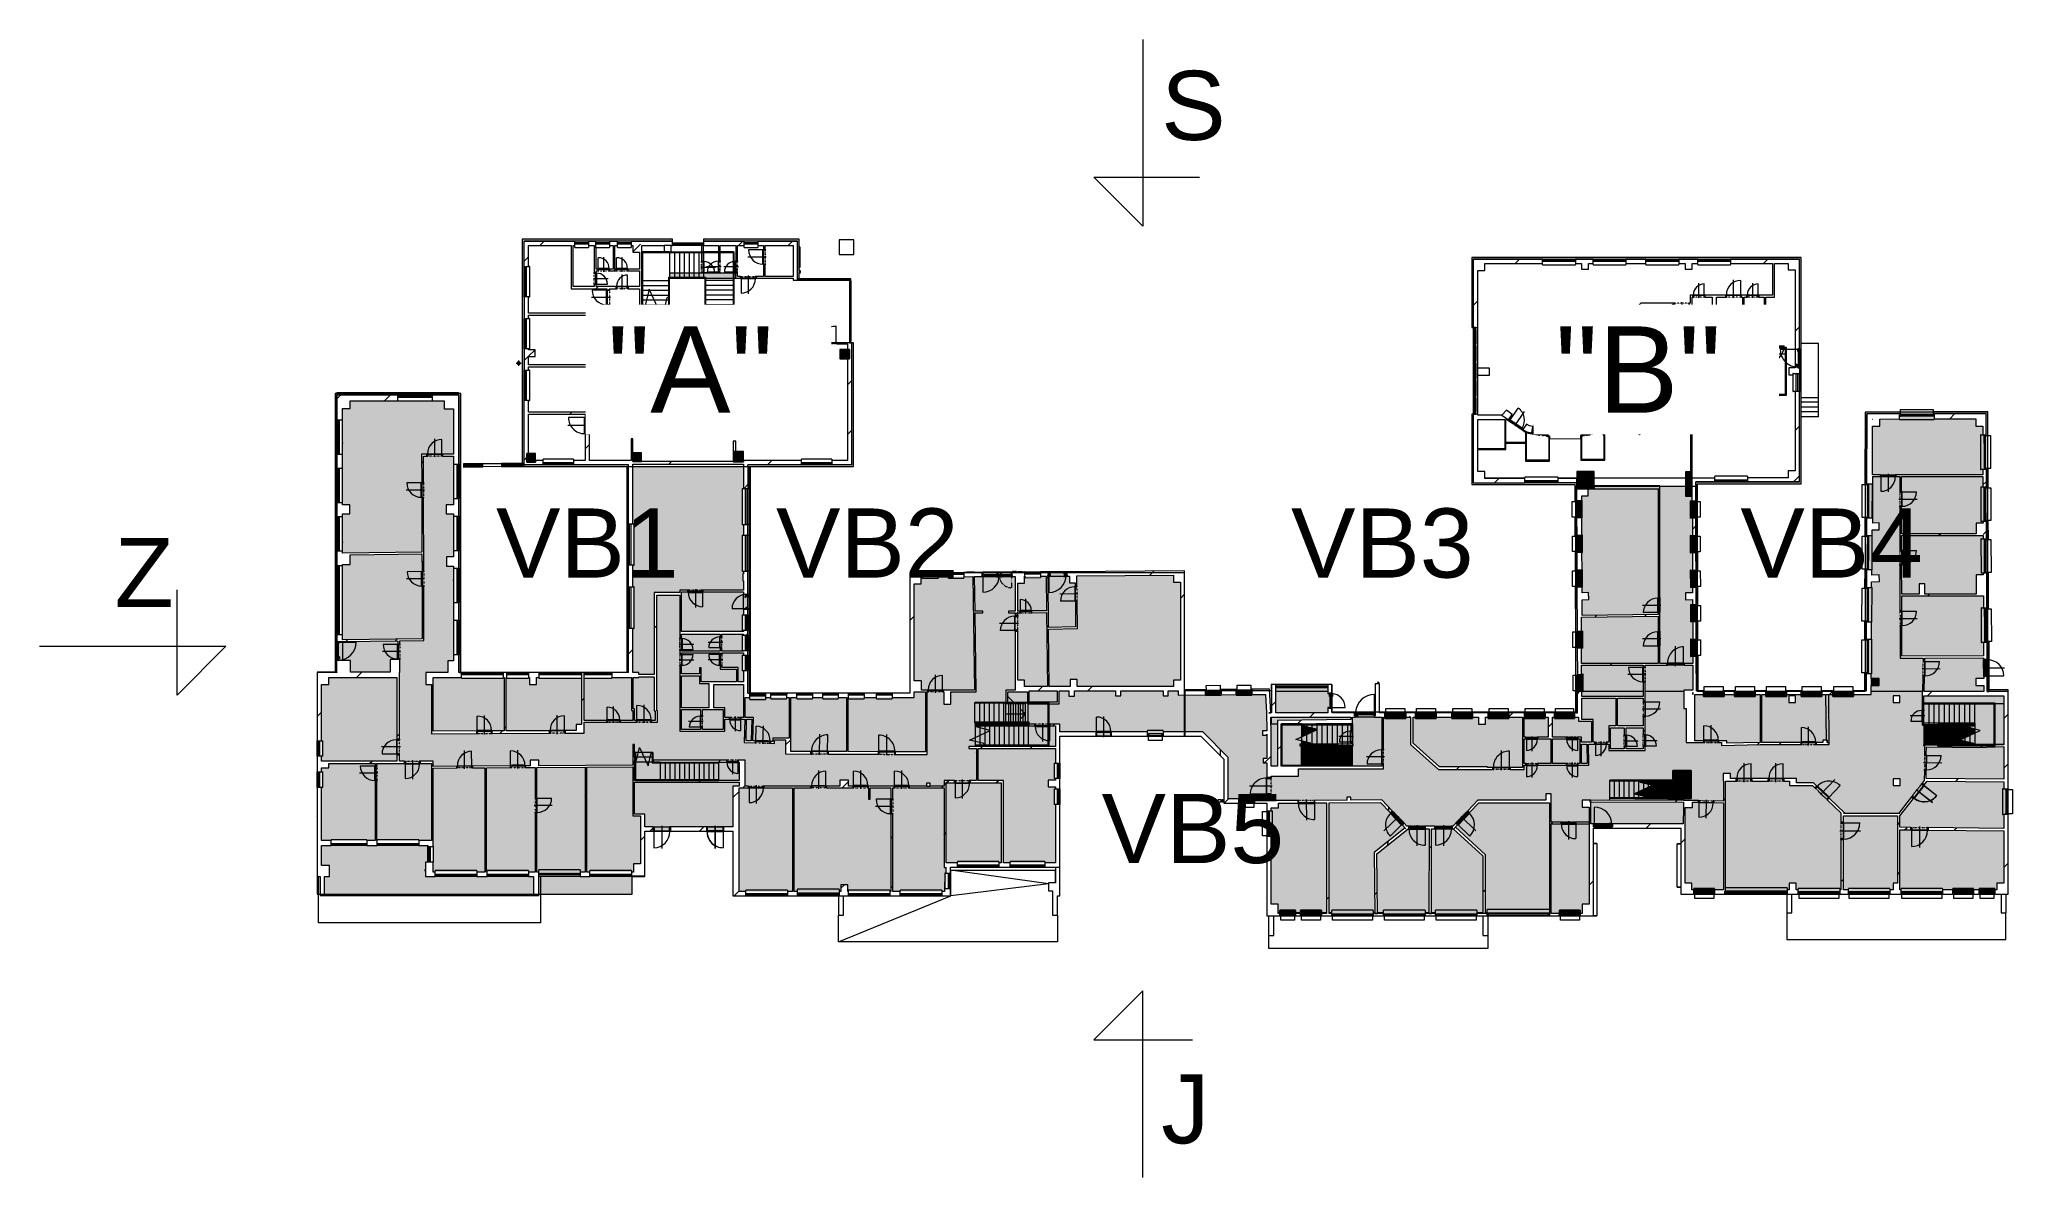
# Model space of a CAD drawing. Header units: millimetres. Extents: x -19993 to 479964, y -45352 to 20466.
# Drawn here: x 294475 to 408641, y -45352 to 20466 of the extents above; entities that cross this region are included whole.
import ezdxf

# ---------------------------------------------------------------- set-up
doc = ezdxf.new("R2010")
doc.units = ezdxf.units.MM
doc.linetypes.add('Čerchovaná se dvěma tečkami', pattern=[2.59, 1, -0.53, 0, -0.53, 0, -0.53])
doc.linetypes.add('Čárkovaná', pattern=[6.35, 3.175, -3.175])
for name, color, linetype, lineweight in [('A-AREA', 32, 'Continuous', 9), ('A-DETL-GENF', 92, 'Continuous', 9), ('A-DETL-THIN', 151, 'Continuous', 9), ('A-DOOR', 31, 'Continuous', 9), ('A-DOOR-FRAM', 31, 'Continuous', 9), ('A-FLOR', 192, 'Continuous', 9), ('A-FLOR-HRAL', 11, 'Continuous', 9), ('A-GENM', 13, 'Continuous', 9), ('A-GLAZ', 151, 'Continuous', 9), ('A-GLAZ-CURT', 52, 'Continuous', 9), ('A-GLAZ-CWMG', 51, 'Continuous', 9), ('A-GLAZ-SILL', 1, 'Continuous', 9), ('A-WALL', 113, 'Continuous', 9), ('A-WALL-PATT', 111, 'Continuous', 25), ('G-ANNO-TEXT', 231, 'Continuous', 9), ('I-FURN', 30, 'Continuous', 9), ('M-EQPM', 50, 'Continuous', 9), ('P-PIPE', 3, 'Continuous', 9), ('P-PIPE-CNTR', 3, 'Continuous', 9), ('Q-SPCQ', 91, 'Continuous', 9), ('S-COLS', 52, 'Continuous', 9), ('S-STRS', 31, 'Continuous', 9), ('S-STRS-ANNO', 31, 'Continuous', 9), ('S-STRS-MBND', 31, 'Continuous', 9)]:
    doc.layers.add(name, color=color, linetype=linetype, lineweight=lineweight)
doc.styles.add('Arial_1', font='arial.ttf', dxfattribs={"height": 5000})
doc.styles.add('Arial_2', font='arial.ttf', dxfattribs={"height": 4000})
pattern_1 = [(45, (312002, 0), (-7184.2, 7184.2), []), (45, (314875, -3e-12), (-7184.2, 7184.2), []), (45, (320623, -7e-12), (-4310.5, 10057.9), [4064, -2032, 67.06, -1964.94])]
pattern_2 = [(45, (312002, 0), (-7184.2, 7184.2), []), (45, (314875, -3e-12), (-7184.2, 7184.2), []), (45, (320623, -8e-12), (-4310.5, 10057.9), [4064, -2032, 67.06, -1964.94])]
pattern_3 = [(45.182, (312002, 0), (-7207, 7161.3), []), (45.182, (314875, 9), (-7207, 7161.3), []), (45.182, (320623, 27), (-4342.5, 10044.1), [4064, -2032, 67.06, -1964.94])]
pattern_4 = [(45.265, (312002, 0), (-7217.4, 7150.9), []), (45.265, (314875, 13), (-7217.4, 7150.9), []), (45.265, (320623, 40), (-4357, 10037.8), [4064, -2032, 67.06, -1964.94])]
pattern_5 = [(45.5, (312002, 0), (-7246.6, 7121.2), []), (45.5, (314875, 25), (-7246.6, 7121.2), []), (45.5, (320622, 75), (-4398.1, 10019.9), [4064, -2032, 67.06, -1964.94])]
pattern_6 = [(44.848, (312002, 0), (-7165.1, 7203.3), []), (44.848, (314875, -8), (-7165.1, 7203.3), []), (44.848, (320623, -23), (-4283.8, 10069.3), [4064, -2032, 67.06, -1964.94])]
pattern_7 = [(45.27, (312002, 0), (-7218, 7150.2), []), (45.27, (314875, 14), (-7218, 7150.2), []), (45.27, (320623, 41), (-4358, 10037.4), [4064, -2032, 67.1, -1964.9])]
pattern_8 = [(45, (312002, 0), (-7184.2, 7184.2), []), (45, (314875, -2e-12), (-7184.2, 7184.2), []), (45, (320623, -6e-12), (-4310.5, 10057.9), [4064, -2032, 67.06, -1964.94])]
pattern_9 = [(89, (312002, 0), (-10158.5, 177.3), []), (89, (314069, 1996), (-10158.5, 177.3), []), (89, (318203, 5989), (-10087.5, 4240.7), [4064, -2032, 67.06, -1964.94])]
pattern_10 = [(45, (312002, 0), (-7184.2, 7184.2), []), (45, (314875, 0), (-7184.2, 7184.2), []), (45, (320623, 0), (-4310.5, 10057.9), [4064, -2032, 67.06, -1964.94])]

msp = doc.modelspace()

# ---------------------------------------------------------------- texts
at = {"layer": 'G-ANNO-TEXT', "color": 7, "char_height": 4000, "attachment_point": 1, "style": 'Arial_2'}
for s, insert, width in [('\\fArial|b0|i0|c238|p34|;S', (359383, 18653), 4649.79), ('VB1', (320895, -6656), 13147.67), ('VB2', (337095, -6656), 13147.67), ('VB3', (366895, -6656), 13147.67), ('VB4', (392895, -6656), 13147.67), ('\\fArial|b0|i0|c238|p34|;Z', (298822, -8358), 4168.77), ('VB5', (355932, -23167), 13147.67), ('\\fArial|b0|i0|c238|p34|;J', (359383, -39378), 3527.43)]:
    msp.add_mtext(s, dxfattribs=dict(at, insert=insert, width=width))

# ---------------------------------------------------------------- blocks, each defined once
blk = doc.blocks.new('DVERE_1k_oblozka - DD03_01_800x1970_koupelna-1549491-Mapka _ závislý 16')
at = {"layer": 'A-DOOR'}
for p, q in [((-450, 53), (-400, 53)), ((-450, -47), (-450, 53)), ((-400, 53), (-400, -47)), ((0, 103), (0, -947)), ((400, 53), (450, 53)), ((400, -47), (400, 53)), ((450, 53), (450, -47)), ((-400, -47), (-450, -47)), ((-415, -47), (-415, -907)), ((-415, -62), (-400, -62)), ((-415, -77), (-415, -62)), ((415, -77), (-415, -77)), ((-400, -37), (400, -37)), ((305, -77), (-305, -77)), ((450, -47), (400, -47)), ((400, -62), (415, -62)), ((415, -77), (415, -47)), ((415, -62), (415, -77))]:
    blk.add_line(p, q, dxfattribs=at)
at = {"layer": 'A-DOOR', "linetype": 'Čerchovaná se dvěma tečkami'}
for p, q in [((-400, 53), (400, 53)), ((-400, -47), (400, -47))]:
    blk.add_line(p, q, dxfattribs=at)
at = {"layer": 'A-DOOR'}
blk.add_arc((-415, -77), 830, 270, 0, dxfattribs=at)
at = {"layer": 'A-DOOR-FRAM'}
for p, q in [((-450, 53), (-400, 53)), ((-400, 53), (-400, -47)), ((400, -47), (400, 53)), ((450, 53), (400, 53)), ((-400, -47), (-450, -47)), ((400, -47), (450, -47))]:
    blk.add_line(p, q, dxfattribs=at)
blk = doc.blocks.new('OKNO_4k_ - OKNO_4k_4000x1460-1966617-Mapka _ závislý 16')
at = {"layer": 'A-GLAZ'}
for p, q in [((-2000, 166), (2000, 166)), ((-2000, 115), (-2000, 166)), ((2000, 115), (-2000, 115)), ((-2000, 115), (2000, 115)), ((-2000, 35), (-2000, 115)), ((2000, 35), (-2000, 35)), ((2000, 166), (2000, 115)), ((2000, 115), (2000, 35))]:
    blk.add_line(p, q, dxfattribs=at)
blk = doc.blocks.new('OKNO_dvere vchod_1k_nadsvetlik - vstupni dvere 1100_2435-971794-Mapka _ závislý 16')
at = {"layer": 'A-GLAZ'}
for p, q in [((-995, -85), (-995, 950)), ((-1040, -85), (-960, -85)), ((-1040, -165), (-1040, -85)), ((-1040, -164), (-1035, -164)), ((-1040, -166), (-1040, -164)), ((-960, -165), (-1040, -165)), ((-1035, -166), (-1040, -166)), ((-1035, -164), (-1035, -166)), ((-995, -65), (-900, -65)), ((-995, -85), (-995, -65)), ((-995, -65), (-995, -85)), ((-900, -65), (-995, -65)), ((-960, -85), (-995, -85)), ((-960, -145), (-960, -85)), ((-960, -85), (-960, -165)), ((-900, -145), (-960, -145)), ((-960, -165), (-20, -165)), ((-900, -65), (-900, -145)), ((-80, -65), (-900, -65)), ((-900, -145), (-80, -145)), ((-147, -15), (-37, -15)), ((-37, -15), (-147, -15)), ((-147, -15), (-147, -28)), ((-147, -28), (-147, -15)), ((-147, -28), (-37, -28)), ((-37, -28), (-147, -28)), ((-147, -182), (-37, -182)), ((-37, -182), (-147, -182)), ((-147, -195), (-147, -182)), ((-147, -182), (-147, -195)), ((-147, -195), (-37, -195)), ((-37, -195), (-147, -195)), ((-80, -65), (15, -65)), ((-80, -145), (-80, -65)), ((15, -65), (-80, -65)), ((-20, -145), (-80, -145)), ((-70, -55), (-70, -155)), ((-24, -55), (-70, -55)), ((-24, -55), (-70, -55)), ((-24, -55), (-70, -55)), ((-24, -55), (-70, -55)), ((-70, -155), (-24, -155)), ((-70, -155), (-24, -155)), ((-70, -155), (-24, -155)), ((-70, -155), (-24, -155)), ((-57, -28), (-57, -182)), ((-37, -28), (-57, -28)), ((-37, -28), (-57, -28)), ((-57, -182), (-37, -182)), ((-57, -182), (-37, -182)), ((-51, -55), (-43, -55)), ((-51, -55), (-43, -55)), ((-43, -155), (-51, -155)), ((-43, -155), (-51, -155)), ((-37, -15), (-37, -28)), ((-37, -15), (-37, -28)), ((-37, -182), (-37, -28)), ((-37, -182), (-37, -195)), ((-37, -182), (-37, -195)), ((-24, -155), (-24, -55)), ((-24, -84), (-24, -55)), ((15, -85), (-20, -85)), ((-20, -85), (-20, -145)), ((-20, -85), (60, -85)), ((-20, -165), (-20, -85)), ((60, -165), (-20, -165)), ((15, -65), (15, -85)), ((15, -65), (15, -85)), ((55, -164), (60, -164)), ((55, -166), (55, -164)), ((60, -166), (55, -166)), ((60, -85), (60, -165)), ((60, -164), (60, -166))]:
    blk.add_line(p, q, dxfattribs=at)
blk.add_arc((-995, -85), 1035, 360, 90, dxfattribs=at)
at = {"layer": 'A-GLAZ-SILL'}
blk.add_line((-1040, 165), (60, 165), dxfattribs=at)
blk = doc.blocks.new('OKNO_2k_ - OKNO_2k_1750 x 1750-1963716-Mapka _ závislý 16')
at = {"layer": 'A-GLAZ'}
for p, q in [((-875, 126), (875, 126)), ((-875, 75), (-875, 126)), ((875, 75), (-875, 75)), ((-875, 75), (875, 75)), ((-875, -5), (-875, 75)), ((875, 126), (875, 75)), ((875, 75), (875, -5)), ((875, -5), (-875, -5))]:
    blk.add_line(p, q, dxfattribs=at)
blk = doc.blocks.new('DVERE_1k_oblozka - DD03_01_800x1970_koupelna-1549495-Mapka _ závislý 16')
at = {"layer": 'A-DOOR'}
for p, q in [((-400, 47), (-450, 47)), ((-450, 47), (-450, -53)), ((-415, 47), (-415, 907)), ((415, 77), (-415, 77)), ((-415, 77), (-415, 62)), ((-415, 62), (-400, 62)), ((-400, -53), (-400, 47)), ((-400, 37), (400, 37)), ((305, 77), (-305, 77)), ((0, -103), (0, 947)), ((400, 62), (415, 62)), ((450, 47), (400, 47)), ((400, 47), (400, -53)), ((415, 62), (415, 77)), ((415, 77), (415, 47)), ((450, -53), (450, 47)), ((-450, -53), (-400, -53)), ((400, -53), (450, -53))]:
    blk.add_line(p, q, dxfattribs=at)
at = {"layer": 'A-DOOR', "linetype": 'Čerchovaná se dvěma tečkami'}
for p, q in [((-400, 47), (400, 47)), ((-400, -53), (400, -53))]:
    blk.add_line(p, q, dxfattribs=at)
at = {"layer": 'A-DOOR'}
blk.add_arc((-415, 77), 830, 360, 90, dxfattribs=at)
at = {"layer": 'A-DOOR-FRAM'}
for p, q in [((-400, 47), (-450, 47)), ((-400, -53), (-400, 47)), ((400, 47), (400, -53)), ((400, 47), (450, 47)), ((-450, -53), (-400, -53)), ((450, -53), (400, -53))]:
    blk.add_line(p, q, dxfattribs=at)
blk = doc.blocks.new('DVERE_1k_oblozka - DD03_01_800x1970_koupelna-1549494-Mapka _ závislý 16')
at = {"layer": 'A-DOOR'}
for p, q in [((-450, 78), (-400, 78)), ((-450, -72), (-450, 78)), ((-400, 78), (-400, -72)), ((0, 128), (0, -972)), ((400, 78), (450, 78)), ((400, -72), (400, 78)), ((450, 78), (450, -72)), ((-400, -72), (-450, -72)), ((-415, -72), (-415, -932)), ((-415, -87), (-400, -87)), ((-415, -102), (-415, -87)), ((415, -102), (-415, -102)), ((-400, -62), (400, -62)), ((305, -102), (-305, -102)), ((450, -72), (400, -72)), ((400, -87), (415, -87)), ((415, -102), (415, -72)), ((415, -87), (415, -102))]:
    blk.add_line(p, q, dxfattribs=at)
at = {"layer": 'A-DOOR', "linetype": 'Čerchovaná se dvěma tečkami'}
for p, q in [((-400, 78), (400, 78)), ((-400, -72), (400, -72))]:
    blk.add_line(p, q, dxfattribs=at)
at = {"layer": 'A-DOOR'}
blk.add_arc((-415, -102), 830, 270, 0, dxfattribs=at)
at = {"layer": 'A-DOOR-FRAM'}
for p, q in [((-450, 78), (-400, 78)), ((-400, 78), (-400, -72)), ((400, -72), (400, 78)), ((450, 78), (400, 78)), ((-400, -72), (-450, -72)), ((400, -72), (450, -72))]:
    blk.add_line(p, q, dxfattribs=at)
blk = doc.blocks.new('DVERE_1k_oblozka - DD03_01_800x1970_koupelna-1549493-Mapka _ závislý 16')
at = {"layer": 'A-DOOR'}
for p, q in [((-400, 72), (-450, 72)), ((-450, 72), (-450, -78)), ((-415, 72), (-415, 932)), ((415, 102), (-415, 102)), ((-415, 102), (-415, 87)), ((-415, 87), (-400, 87)), ((-400, -78), (-400, 72)), ((-400, 62), (400, 62)), ((305, 102), (-305, 102)), ((0, -128), (0, 972)), ((400, 87), (415, 87)), ((450, 72), (400, 72)), ((400, 72), (400, -78)), ((415, 87), (415, 102)), ((415, 102), (415, 72)), ((450, -78), (450, 72)), ((-450, -78), (-400, -78)), ((400, -78), (450, -78))]:
    blk.add_line(p, q, dxfattribs=at)
at = {"layer": 'A-DOOR', "linetype": 'Čerchovaná se dvěma tečkami'}
for p, q in [((-400, 72), (400, 72)), ((-400, -78), (400, -78))]:
    blk.add_line(p, q, dxfattribs=at)
at = {"layer": 'A-DOOR'}
blk.add_arc((-415, 102), 830, 360, 90, dxfattribs=at)
at = {"layer": 'A-DOOR-FRAM'}
for p, q in [((-400, 72), (-450, 72)), ((-400, -78), (-400, 72)), ((400, 72), (400, -78)), ((400, 72), (450, 72)), ((-450, -78), (-400, -78)), ((450, -78), (400, -78))]:
    blk.add_line(p, q, dxfattribs=at)
blk = doc.blocks.new('DVERE_1k_oblozka - DD03_01_800x1970_koupelna-1549492-Mapka _ závislý 16')
at = {"layer": 'A-DOOR'}
for p, q in [((-450, 53), (-400, 53)), ((-450, -47), (-450, 53)), ((-400, 53), (-400, -47)), ((0, 103), (0, -947)), ((400, 53), (450, 53)), ((400, -47), (400, 53)), ((450, 53), (450, -47)), ((-400, -47), (-450, -47)), ((-415, -47), (-415, -907)), ((-415, -62), (-400, -62)), ((-415, -77), (-415, -62)), ((415, -77), (-415, -77)), ((-400, -37), (400, -37)), ((305, -77), (-305, -77)), ((450, -47), (400, -47)), ((400, -62), (415, -62)), ((415, -77), (415, -47)), ((415, -62), (415, -77))]:
    blk.add_line(p, q, dxfattribs=at)
at = {"layer": 'A-DOOR', "linetype": 'Čerchovaná se dvěma tečkami'}
for p, q in [((-400, 53), (400, 53)), ((-400, -47), (400, -47))]:
    blk.add_line(p, q, dxfattribs=at)
at = {"layer": 'A-DOOR'}
blk.add_arc((-415, -77), 830, 270, 0, dxfattribs=at)
at = {"layer": 'A-DOOR-FRAM'}
for p, q in [((-450, 53), (-400, 53)), ((-400, 53), (-400, -47)), ((400, -47), (400, 53)), ((450, 53), (400, 53)), ((-400, -47), (-450, -47)), ((400, -47), (450, -47))]:
    blk.add_line(p, q, dxfattribs=at)
blk = doc.blocks.new('DVERE_1k_oblozka - DD03_01_800x1970_koupelna-1549498-Mapka _ závislý 16')
at = {"layer": 'A-DOOR'}
for p, q in [((-400, 47), (-450, 47)), ((-450, 47), (-450, -53)), ((-415, 47), (-415, 907)), ((415, 77), (-415, 77)), ((-415, 77), (-415, 62)), ((-415, 62), (-400, 62)), ((-400, -53), (-400, 47)), ((-400, 37), (400, 37)), ((305, 77), (-305, 77)), ((0, -103), (0, 947)), ((400, 62), (415, 62)), ((450, 47), (400, 47)), ((400, 47), (400, -53)), ((415, 62), (415, 77)), ((415, 77), (415, 47)), ((450, -53), (450, 47)), ((-450, -53), (-400, -53)), ((400, -53), (450, -53))]:
    blk.add_line(p, q, dxfattribs=at)
at = {"layer": 'A-DOOR', "linetype": 'Čerchovaná se dvěma tečkami'}
for p, q in [((-400, 47), (400, 47)), ((-400, -53), (400, -53))]:
    blk.add_line(p, q, dxfattribs=at)
at = {"layer": 'A-DOOR'}
blk.add_arc((-415, 77), 830, 360, 90, dxfattribs=at)
at = {"layer": 'A-DOOR-FRAM'}
for p, q in [((-400, 47), (-450, 47)), ((-400, -53), (-400, 47)), ((400, 47), (400, -53)), ((400, 47), (450, 47)), ((-450, -53), (-400, -53)), ((450, -53), (400, -53))]:
    blk.add_line(p, q, dxfattribs=at)
blk = doc.blocks.new('DVERE_1k_oblozka - DD03_01_700x1970_koupelna-1549497-Mapka _ závislý 16')
at = {"layer": 'A-DOOR'}
for p, q in [((-350, 47), (-400, 47)), ((-400, 47), (-400, -53)), ((-365, 47), (-365, 807)), ((365, 77), (-365, 77)), ((-365, 77), (-365, 62)), ((-365, 62), (-350, 62)), ((-350, -53), (-350, 47)), ((-350, 37), (350, 37)), ((255, 77), (-255, 77)), ((0, -103), (0, 847)), ((350, 62), (365, 62)), ((400, 47), (350, 47)), ((350, 47), (350, -53)), ((365, 62), (365, 77)), ((365, 77), (365, 47)), ((400, -53), (400, 47)), ((-400, -53), (-350, -53)), ((350, -53), (400, -53))]:
    blk.add_line(p, q, dxfattribs=at)
at = {"layer": 'A-DOOR', "linetype": 'Čerchovaná se dvěma tečkami'}
for p, q in [((-350, 47), (350, 47)), ((-350, -53), (350, -53))]:
    blk.add_line(p, q, dxfattribs=at)
at = {"layer": 'A-DOOR'}
blk.add_arc((-365, 77), 730, 360, 90, dxfattribs=at)
at = {"layer": 'A-DOOR-FRAM'}
for p, q in [((-350, 47), (-400, 47)), ((-350, -53), (-350, 47)), ((350, 47), (350, -53)), ((350, 47), (400, 47)), ((-400, -53), (-350, -53)), ((400, -53), (350, -53))]:
    blk.add_line(p, q, dxfattribs=at)
blk = doc.blocks.new('DVERE_1k_oblozka - DD03_01_900x1970_koupelna-1549502-Mapka _ závislý 16')
at = {"layer": 'A-DOOR'}
for p, q in [((-500, 78), (-450, 78)), ((-500, -72), (-500, 78)), ((-450, 78), (-450, -72)), ((0, 128), (0, -1072)), ((450, 78), (500, 78)), ((450, -72), (450, 78)), ((500, 78), (500, -72)), ((-450, -72), (-500, -72)), ((-465, -72), (-465, -1032)), ((-465, -87), (-450, -87)), ((-465, -102), (-465, -87)), ((465, -102), (-465, -102)), ((-450, -62), (450, -62)), ((355, -102), (-355, -102)), ((500, -72), (450, -72)), ((450, -87), (465, -87)), ((465, -102), (465, -72)), ((465, -87), (465, -102))]:
    blk.add_line(p, q, dxfattribs=at)
at = {"layer": 'A-DOOR', "linetype": 'Čerchovaná se dvěma tečkami'}
for p, q in [((-450, 78), (450, 78)), ((-450, -72), (450, -72))]:
    blk.add_line(p, q, dxfattribs=at)
at = {"layer": 'A-DOOR'}
blk.add_arc((-465, -102), 930, 270, 0, dxfattribs=at)
at = {"layer": 'A-DOOR-FRAM'}
for p, q in [((-500, 78), (-450, 78)), ((-450, 78), (-450, -72)), ((450, -72), (450, 78)), ((500, 78), (450, 78)), ((-450, -72), (-500, -72)), ((450, -72), (500, -72))]:
    blk.add_line(p, q, dxfattribs=at)
blk = doc.blocks.new('DVERE_1k_oblozka - DD03_01_600x1970_koupelna-1549500-Mapka _ závislý 16')
at = {"layer": 'A-DOOR'}
for p, q in [((-300, 47), (-350, 47)), ((-350, 47), (-350, -53)), ((-315, 47), (-315, 707)), ((315, 77), (-315, 77)), ((-315, 77), (-315, 62)), ((-315, 62), (-300, 62)), ((-300, -53), (-300, 47)), ((-300, 37), (300, 37)), ((205, 77), (-205, 77)), ((0, -103), (0, 747)), ((300, 62), (315, 62)), ((350, 47), (300, 47)), ((300, 47), (300, -53)), ((315, 62), (315, 77)), ((315, 77), (315, 47)), ((350, -53), (350, 47)), ((-350, -53), (-300, -53)), ((300, -53), (350, -53))]:
    blk.add_line(p, q, dxfattribs=at)
at = {"layer": 'A-DOOR', "linetype": 'Čerchovaná se dvěma tečkami'}
for p, q in [((-300, 47), (300, 47)), ((-300, -53), (300, -53))]:
    blk.add_line(p, q, dxfattribs=at)
at = {"layer": 'A-DOOR'}
blk.add_arc((-315, 77), 630, 360, 90, dxfattribs=at)
at = {"layer": 'A-DOOR-FRAM'}
for p, q in [((-300, 47), (-350, 47)), ((-300, -53), (-300, 47)), ((300, 47), (300, -53)), ((300, 47), (350, 47)), ((-350, -53), (-300, -53)), ((350, -53), (300, -53))]:
    blk.add_line(p, q, dxfattribs=at)
blk = doc.blocks.new('DVERE_1k_oblozka - DD03_01_800x1970_koupelna-1549501-Mapka _ závislý 16')
at = {"layer": 'A-DOOR'}
for p, q in [((-400, 122), (-450, 122)), ((-450, 122), (-450, -128)), ((-415, 122), (-415, 982)), ((415, 152), (-415, 152)), ((-415, 152), (-415, 137)), ((-415, 137), (-400, 137)), ((-400, -128), (-400, 122)), ((-400, 112), (400, 112)), ((305, 152), (-305, 152)), ((0, -178), (0, 1022)), ((400, 137), (415, 137)), ((450, 122), (400, 122)), ((400, 122), (400, -128)), ((415, 137), (415, 152)), ((415, 152), (415, 122)), ((450, -128), (450, 122)), ((-450, -128), (-400, -128)), ((400, -128), (450, -128))]:
    blk.add_line(p, q, dxfattribs=at)
at = {"layer": 'A-DOOR', "linetype": 'Čerchovaná se dvěma tečkami'}
for p, q in [((-400, 122), (400, 122)), ((-400, -128), (400, -128))]:
    blk.add_line(p, q, dxfattribs=at)
at = {"layer": 'A-DOOR'}
blk.add_arc((-415, 152), 830, 360, 90, dxfattribs=at)
at = {"layer": 'A-DOOR-FRAM'}
for p, q in [((-400, 122), (-450, 122)), ((-400, -128), (-400, 122)), ((400, 122), (400, -128)), ((400, 122), (450, 122)), ((-450, -128), (-400, -128)), ((450, -128), (400, -128))]:
    blk.add_line(p, q, dxfattribs=at)
blk = doc.blocks.new('Betonový čtvercový sloup - 850 x 850-1550239-Mapka _ závislý 16')
at = {"layer": 'S-COLS'}
for p, q in [((425, 425), (-425, 425)), ((-425, 425), (-425, -425)), ((425, -425), (425, 425)), ((-425, -425), (425, -425))]:
    blk.add_line(p, q, dxfattribs=at)
blk = doc.blocks.new('OKNO_2k_ - OKNO_2k_1900x1400-1963744-Mapka _ závislý 16')
at = {"layer": 'A-GLAZ'}
for p, q in [((-950, 126), (950, 126)), ((-950, 75), (-950, 126)), ((950, 75), (-950, 75)), ((-950, 75), (950, 75)), ((-950, -5), (-950, 75)), ((950, 126), (950, 75)), ((950, 75), (950, -5)), ((950, -5), (-950, -5))]:
    blk.add_line(p, q, dxfattribs=at)
blk = doc.blocks.new('DVERE_1k_oblozka - DD03_01_600x1970_koupelna-1549499-Mapka _ závislý 16')
at = {"layer": 'A-DOOR'}
for p, q in [((-350, 53), (-300, 53)), ((-350, -47), (-350, 53)), ((-300, 53), (-300, -47)), ((0, 103), (0, -747)), ((300, 53), (350, 53)), ((300, -47), (300, 53)), ((350, 53), (350, -47)), ((-300, -47), (-350, -47)), ((-315, -47), (-315, -707)), ((-315, -62), (-300, -62)), ((-315, -77), (-315, -62)), ((315, -77), (-315, -77)), ((-300, -37), (300, -37)), ((205, -77), (-205, -77)), ((350, -47), (300, -47)), ((300, -62), (315, -62)), ((315, -77), (315, -47)), ((315, -62), (315, -77))]:
    blk.add_line(p, q, dxfattribs=at)
at = {"layer": 'A-DOOR', "linetype": 'Čerchovaná se dvěma tečkami'}
for p, q in [((-300, 53), (300, 53)), ((-300, -47), (300, -47))]:
    blk.add_line(p, q, dxfattribs=at)
at = {"layer": 'A-DOOR'}
blk.add_arc((-315, -77), 630, 270, 0, dxfattribs=at)
at = {"layer": 'A-DOOR-FRAM'}
for p, q in [((-350, 53), (-300, 53)), ((-300, 53), (-300, -47)), ((300, -47), (300, 53)), ((350, 53), (300, 53)), ((-300, -47), (-350, -47)), ((300, -47), (350, -47))]:
    blk.add_line(p, q, dxfattribs=at)
blk = doc.blocks.new('DVERE_1k_oblozka - DD03_01_800x1970_koupelna-V42-Mapka _ závislý 16')
at = {"layer": 'A-DOOR'}
for p, q in [((-400, 47), (-450, 47)), ((-450, 47), (-450, -53)), ((-415, 47), (-415, 907)), ((415, 77), (-415, 77)), ((-415, 77), (-415, 62)), ((-415, 62), (-415, 77)), ((-415, 62), (-400, 62)), ((-400, -53), (-400, 47)), ((-400, 37), (400, 37)), ((305, 77), (-305, 77)), ((0, -103), (0, 947)), ((400, 62), (415, 62)), ((415, 62), (400, 62)), ((450, 47), (400, 47)), ((400, 47), (400, -53)), ((415, 62), (415, 77)), ((415, 77), (415, 47)), ((450, -53), (450, 47)), ((-450, -53), (-400, -53)), ((400, -53), (450, -53))]:
    blk.add_line(p, q, dxfattribs=at)
at = {"layer": 'A-DOOR', "linetype": 'Čerchovaná se dvěma tečkami'}
for p, q in [((-400, 47), (400, 47)), ((-400, -53), (400, -53))]:
    blk.add_line(p, q, dxfattribs=at)
at = {"layer": 'A-DOOR'}
blk.add_arc((-415, 77), 830, 360, 90, dxfattribs=at)
at = {"layer": 'A-DOOR-FRAM'}
for p, q in [((-400, 47), (-450, 47)), ((-400, -53), (-400, 47)), ((400, 47), (400, -53)), ((400, 47), (450, 47)), ((-450, -53), (-400, -53)), ((450, -53), (400, -53))]:
    blk.add_line(p, q, dxfattribs=at)
blk = doc.blocks.new('OKNO_2k_ - OKNO_2k_1750 x 1750-1963735-Mapka _ závislý 16')
at = {"layer": 'A-GLAZ'}
for p, q in [((-875, 5), (875, 5)), ((-875, -75), (-875, 5)), ((875, 5), (875, -75)), ((-875, -75), (875, -75)), ((-875, -126), (-875, -75)), ((875, -75), (-875, -75)), ((875, -126), (-875, -126)), ((875, -75), (875, -126))]:
    blk.add_line(p, q, dxfattribs=at)
blk = doc.blocks.new('Betonový pravoúhlý sloup - 400 x 480mm-2012646-Mapka _ závislý 16')
at = {"layer": 'S-COLS'}
blk.add_hatch(color=133, dxfattribs=at).paths.add_polyline_path([(-200, -240), (200, -240), (200, 240), (-200, 240)])
for p, q in [((200, 240), (-200, 240)), ((-200, 240), (-200, -240)), ((200, -240), (200, 240)), ((-200, -240), (200, -240))]:
    blk.add_line(p, q, dxfattribs=at)
blk = doc.blocks.new('DVERE_1k_oblozka - DD03_01_900x1970_koupelna-1549517-Mapka _ závislý 16')
at = {"layer": 'A-DOOR'}
h = blk.add_hatch(color=151, dxfattribs=at)
h.paths.add_polyline_path([(-500, -72), (-450, -72), (-450, 78), (-500, 78)])
h.paths.add_polyline_path([(450, -72), (500, -72), (500, 78), (450, 78)])
blk.add_hatch(color=151, dxfattribs=at).paths.add_polyline_path([(465, -102), (450, -62), (-450, -72), (-465, -102), (-117, -102)])
for p, q in [((-500, 78), (-450, 78)), ((-500, -72), (-500, 78)), ((-450, 78), (-450, -72)), ((0, 128), (0, -1072)), ((450, 78), (500, 78)), ((450, -72), (450, 78)), ((500, 78), (500, -72)), ((-450, -72), (-500, -72)), ((-465, -72), (-465, -1032)), ((-465, -87), (-450, -87)), ((-465, -102), (-465, -87)), ((465, -102), (-465, -102)), ((-450, -62), (450, -62)), ((355, -102), (-355, -102)), ((500, -72), (450, -72)), ((450, -87), (465, -87)), ((465, -102), (465, -72)), ((465, -87), (465, -102))]:
    blk.add_line(p, q, dxfattribs=at)
at = {"layer": 'A-DOOR', "linetype": 'Čerchovaná se dvěma tečkami'}
for p, q in [((-450, 78), (450, 78)), ((-450, -72), (450, -72))]:
    blk.add_line(p, q, dxfattribs=at)
at = {"layer": 'A-DOOR'}
blk.add_arc((-465, -102), 930, 270, 0, dxfattribs=at)
at = {"layer": 'A-DOOR-FRAM'}
for p, q in [((-500, 78), (-450, 78)), ((-450, 78), (-450, -72)), ((450, -72), (450, 78)), ((500, 78), (450, 78)), ((-450, -72), (-500, -72)), ((450, -72), (500, -72))]:
    blk.add_line(p, q, dxfattribs=at)
blk = doc.blocks.new('DVERE_1k_oblozka - DD03_01_900x1970_koupelna-1549516-Mapka _ závislý 16')
at = {"layer": 'A-DOOR'}
h = blk.add_hatch(color=151, dxfattribs=at)
h.paths.add_polyline_path([(-450, 72), (-500, 72), (-500, -78), (-450, -78)])
h.paths.add_polyline_path([(450, 72), (450, -78), (500, -78), (500, 72)])
blk.add_hatch(color=151, dxfattribs=at).paths.add_polyline_path([(-465, 102), (-450, 62), (450, 72), (465, 102), (-386, 102)])
for p, q in [((-450, 72), (-500, 72)), ((-500, 72), (-500, -78)), ((-465, 72), (-465, 1032)), ((465, 102), (-465, 102)), ((-465, 102), (-465, 87)), ((-465, 87), (-450, 87)), ((-450, -78), (-450, 72)), ((-450, 62), (450, 62)), ((355, 102), (-355, 102)), ((0, -128), (0, 1072)), ((450, 87), (465, 87)), ((500, 72), (450, 72)), ((450, 72), (450, -78)), ((465, 87), (465, 102)), ((465, 102), (465, 72)), ((500, -78), (500, 72)), ((-500, -78), (-450, -78)), ((450, -78), (500, -78))]:
    blk.add_line(p, q, dxfattribs=at)
at = {"layer": 'A-DOOR', "linetype": 'Čerchovaná se dvěma tečkami'}
for p, q in [((-450, 72), (450, 72)), ((-450, -78), (450, -78))]:
    blk.add_line(p, q, dxfattribs=at)
at = {"layer": 'A-DOOR'}
blk.add_arc((-465, 102), 930, 360, 90, dxfattribs=at)
at = {"layer": 'A-DOOR-FRAM'}
for p, q in [((-450, 72), (-500, 72)), ((-450, -78), (-450, 72)), ((450, 72), (450, -78)), ((450, 72), (500, 72)), ((-500, -78), (-450, -78)), ((500, -78), (450, -78))]:
    blk.add_line(p, q, dxfattribs=at)
blk = doc.blocks.new('DVERE_1k_oblozka - DD03_01_900x1970_koupelna-1549515-Mapka _ závislý 16')
at = {"layer": 'A-DOOR'}
h = blk.add_hatch(color=151, dxfattribs=at)
h.paths.add_polyline_path([(-500, -72), (-450, -72), (-450, 78), (-500, 78), (-500, -23)])
h.paths.add_polyline_path([(450, -72), (500, -72), (500, 78), (450, 78)])
blk.add_hatch(color=151, dxfattribs=at).paths.add_polyline_path([(-465, -102), (450, -87), (440, -62), (-450, -75), (-450, -87)])
for p, q in [((-500, 78), (-450, 78)), ((-500, -72), (-500, 78)), ((-450, 78), (-450, -72)), ((0, 128), (0, -1072)), ((450, 78), (500, 78)), ((450, -72), (450, 78)), ((500, 78), (500, -72)), ((-450, -72), (-500, -72)), ((-465, -72), (-465, -1032)), ((-465, -87), (-450, -87)), ((-465, -102), (-465, -87)), ((-465, -87), (-465, -102)), ((-450, -87), (-465, -87)), ((465, -102), (-465, -102)), ((-450, -62), (450, -62)), ((-450, -87), (-450, -75)), ((355, -102), (-355, -102)), ((450, -62), (450, -87)), ((500, -72), (450, -72)), ((450, -87), (465, -87)), ((465, -87), (450, -87)), ((465, -102), (465, -72)), ((465, -87), (465, -102)), ((465, -102), (465, -87))]:
    blk.add_line(p, q, dxfattribs=at)
at = {"layer": 'A-DOOR', "linetype": 'Čerchovaná se dvěma tečkami'}
for p, q in [((-450, 78), (450, 78)), ((-450, -72), (450, -72))]:
    blk.add_line(p, q, dxfattribs=at)
at = {"layer": 'A-DOOR'}
blk.add_arc((-465, -102), 930, 270, 0, dxfattribs=at)
at = {"layer": 'A-DOOR-FRAM'}
for p, q in [((-500, 78), (-450, 78)), ((-450, 78), (-450, -72)), ((450, -72), (450, 78)), ((500, 78), (450, 78)), ((-450, -72), (-500, -72)), ((450, -72), (500, -72))]:
    blk.add_line(p, q, dxfattribs=at)
blk = doc.blocks.new('DVERE_1k_oblozka - DD03_01_900x1970_koupelna-V43-Mapka _ závislý 16')
at = {"layer": 'A-DOOR'}
h = blk.add_hatch(color=151, dxfattribs=at)
h.paths.add_polyline_path([(-500, 72), (-500, -78), (-450, -78), (-450, 72)])
h.paths.add_polyline_path([(450, 72), (450, -78), (500, -78), (500, 72)])
blk.add_hatch(color=151, dxfattribs=at).paths.add_polyline_path([(-465, 102), (-440, 62), (450, 72), (465, 102)])
for p, q in [((-450, 72), (-500, 72)), ((-500, 72), (-500, -78)), ((-465, 72), (-465, 1032)), ((465, 102), (-465, 102)), ((-465, 102), (-465, 87)), ((-465, 87), (-465, 102)), ((-465, 87), (-450, 87)), ((-450, 87), (-465, 87)), ((-450, 87), (-450, 62)), ((-450, -78), (-450, 72)), ((-450, 62), (450, 62)), ((355, 102), (-355, 102)), ((0, -128), (0, 1072)), ((450, 62), (450, 87)), ((450, 87), (465, 87)), ((465, 87), (450, 87)), ((500, 72), (450, 72)), ((450, 72), (450, -78)), ((465, 87), (465, 102)), ((465, 102), (465, 87)), ((465, 102), (465, 72)), ((500, -78), (500, 65)), ((-500, -78), (-450, -78)), ((450, -78), (500, -78))]:
    blk.add_line(p, q, dxfattribs=at)
at = {"layer": 'A-DOOR', "linetype": 'Čerchovaná se dvěma tečkami'}
for p, q in [((-450, 72), (450, 72)), ((-450, -78), (450, -78))]:
    blk.add_line(p, q, dxfattribs=at)
at = {"layer": 'A-DOOR'}
blk.add_arc((-465, 102), 930, 360, 90, dxfattribs=at)
at = {"layer": 'A-DOOR-FRAM'}
for p, q in [((-450, 72), (-500, 72)), ((-450, -78), (-450, 72)), ((450, 72), (450, -78)), ((450, 72), (500, 72)), ((-500, -78), (-450, -78)), ((500, -78), (450, -78))]:
    blk.add_line(p, q, dxfattribs=at)
blk = doc.blocks.new('DVERE_1k_oblozka - DD03_01_900x1970_koupelna-1549518-Mapka _ závislý 16')
at = {"layer": 'A-DOOR'}
h = blk.add_hatch(color=151, dxfattribs=at)
h.paths.add_polyline_path([(500, 53), (450, 53), (450, -47), (500, -47)])
h.paths.add_polyline_path([(-450, 53), (-500, 53), (-500, -47), (-450, -47)])
blk.add_hatch(color=151, dxfattribs=at).paths.add_polyline_path([(-450, -37), (-465, -77), (450, -62), (450, -37)])
for p, q in [((-500, 53), (-450, 53)), ((-500, -47), (-500, 53)), ((-450, 53), (-450, -47)), ((0, 103), (0, -1047)), ((450, 53), (500, 53)), ((450, -47), (450, 53)), ((500, 53), (500, -47)), ((-450, -47), (-500, -47)), ((-465, -47), (-465, -1007)), ((-465, -62), (-450, -62)), ((-465, -77), (-465, -62)), ((465, -77), (-465, -77)), ((-450, -37), (450, -37)), ((355, -77), (-355, -77)), ((500, -47), (450, -47)), ((450, -62), (465, -62)), ((465, -77), (465, -47)), ((465, -62), (465, -77))]:
    blk.add_line(p, q, dxfattribs=at)
at = {"layer": 'A-DOOR', "linetype": 'Čerchovaná se dvěma tečkami'}
for p, q in [((-450, 53), (450, 53)), ((-450, -47), (450, -47))]:
    blk.add_line(p, q, dxfattribs=at)
at = {"layer": 'A-DOOR'}
blk.add_arc((-465, -77), 930, 270, 0, dxfattribs=at)
at = {"layer": 'A-DOOR-FRAM'}
for p, q in [((-500, 53), (-450, 53)), ((-450, 53), (-450, -47)), ((450, -47), (450, 53)), ((500, 53), (450, 53)), ((-450, -47), (-500, -47)), ((450, -47), (500, -47))]:
    blk.add_line(p, q, dxfattribs=at)
blk = doc.blocks.new('DVERE_1k_oblozka - DD03_01_600x1970_koupelna-1549511-Mapka _ závislý 16')
at = {"layer": 'A-DOOR'}
h = blk.add_hatch(color=151, dxfattribs=at)
h.paths.add_polyline_path([(-300, -47), (-300, 53), (-350, 53), (-350, -47)])
h.paths.add_polyline_path([(300, -47), (350, -47), (350, 53), (300, 53)])
blk.add_hatch(color=151, dxfattribs=at).paths.add_polyline_path([(315, -77), (300, -37), (-300, -47), (-315, -77), (-100, -77)])
for p, q in [((-350, 53), (-300, 53)), ((-350, -47), (-350, 53)), ((-300, 53), (-300, -47)), ((0, 103), (0, -747)), ((300, 53), (350, 53)), ((300, -47), (300, 53)), ((350, 53), (350, -47)), ((-300, -47), (-350, -47)), ((-315, -47), (-315, -707)), ((-315, -62), (-300, -62)), ((-315, -77), (-315, -62)), ((315, -77), (-315, -77)), ((-300, -37), (300, -37)), ((205, -77), (-205, -77)), ((350, -47), (300, -47)), ((300, -62), (315, -62)), ((315, -77), (315, -47)), ((315, -62), (315, -77))]:
    blk.add_line(p, q, dxfattribs=at)
at = {"layer": 'A-DOOR', "linetype": 'Čerchovaná se dvěma tečkami'}
for p, q in [((-300, 53), (300, 53)), ((-300, -47), (300, -47))]:
    blk.add_line(p, q, dxfattribs=at)
at = {"layer": 'A-DOOR'}
blk.add_arc((-315, -77), 630, 270, 0, dxfattribs=at)
at = {"layer": 'A-DOOR-FRAM'}
for p, q in [((-350, 53), (-300, 53)), ((-300, 53), (-300, -47)), ((300, -47), (300, 53)), ((350, 53), (300, 53)), ((-300, -47), (-350, -47)), ((300, -47), (350, -47))]:
    blk.add_line(p, q, dxfattribs=at)
blk = doc.blocks.new('DVERE_1k_oblozka - DD03_01_600x1970_koupelna-1549509-Mapka _ závislý 16')
at = {"layer": 'A-DOOR'}
h = blk.add_hatch(color=151, dxfattribs=at)
h.paths.add_polyline_path([(-300, 47), (-350, 47), (-350, -53), (-300, -53)])
h.paths.add_polyline_path([(300, 47), (300, -53), (350, -53), (350, 47)])
blk.add_hatch(color=151, dxfattribs=at).paths.add_polyline_path([(-191, 77), (-300, 62), (-300, 37), (300, 47), (315, 77)])
for p, q in [((-300, 47), (-350, 47)), ((-350, 47), (-350, -53)), ((-315, 47), (-315, 707)), ((315, 77), (-315, 77)), ((-315, 77), (-315, 62)), ((-315, 62), (-300, 62)), ((-300, -53), (-300, 47)), ((-300, 37), (300, 37)), ((205, 77), (-205, 77)), ((0, -103), (0, 747)), ((300, 62), (315, 62)), ((350, 47), (300, 47)), ((300, 47), (300, -53)), ((315, 62), (315, 77)), ((315, 77), (315, 47)), ((350, -53), (350, 47)), ((-350, -53), (-300, -53)), ((300, -53), (350, -53))]:
    blk.add_line(p, q, dxfattribs=at)
at = {"layer": 'A-DOOR', "linetype": 'Čerchovaná se dvěma tečkami'}
for p, q in [((-300, 47), (300, 47)), ((-300, -53), (300, -53))]:
    blk.add_line(p, q, dxfattribs=at)
at = {"layer": 'A-DOOR'}
blk.add_arc((-315, 77), 630, 360, 90, dxfattribs=at)
at = {"layer": 'A-DOOR-FRAM'}
for p, q in [((-300, 47), (-350, 47)), ((-300, -53), (-300, 47)), ((300, 47), (300, -53)), ((300, 47), (350, 47)), ((-350, -53), (-300, -53)), ((350, -53), (300, -53))]:
    blk.add_line(p, q, dxfattribs=at)
blk = doc.blocks.new('DVERE_1k_oblozka - DD03_01_800x1970_koupelna-1549521-Mapka _ závislý 16')
at = {"layer": 'A-DOOR'}
h = blk.add_hatch(color=151, dxfattribs=at)
h.paths.add_polyline_path([(400, 47), (400, -53), (450, -53), (450, 47)])
h.paths.add_polyline_path([(-450, 47), (-450, -53), (-400, -53), (-400, 47)])
blk.add_hatch(color=151, dxfattribs=at).paths.add_polyline_path([(-398, 77), (-400, 62), (-398, 37), (400, 47), (415, 77), (170, 77)])
for p, q in [((-400, 47), (-450, 47)), ((-450, 47), (-450, -53)), ((-415, 47), (-415, 907)), ((415, 77), (-415, 77)), ((-415, 77), (-415, 62)), ((-415, 62), (-400, 62)), ((-400, -53), (-400, 47)), ((-400, 37), (400, 37)), ((305, 77), (-305, 77)), ((0, -103), (0, 947)), ((400, 62), (415, 62)), ((450, 47), (400, 47)), ((400, 47), (400, -53)), ((415, 62), (415, 77)), ((415, 77), (415, 47)), ((450, -53), (450, 47)), ((-450, -53), (-400, -53)), ((400, -53), (450, -53))]:
    blk.add_line(p, q, dxfattribs=at)
at = {"layer": 'A-DOOR', "linetype": 'Čerchovaná se dvěma tečkami'}
for p, q in [((-400, 47), (400, 47)), ((-400, -53), (400, -53))]:
    blk.add_line(p, q, dxfattribs=at)
at = {"layer": 'A-DOOR'}
blk.add_arc((-415, 77), 830, 360, 90, dxfattribs=at)
at = {"layer": 'A-DOOR-FRAM'}
for p, q in [((-400, 47), (-450, 47)), ((-400, -53), (-400, 47)), ((400, 47), (400, -53)), ((400, 47), (450, 47)), ((-450, -53), (-400, -53)), ((450, -53), (400, -53))]:
    blk.add_line(p, q, dxfattribs=at)
blk = doc.blocks.new('DVERE_1k_oblozka - DD03_01_800x1970_koupelna-1549489-Mapka _ závislý 16')
at = {"layer": 'A-DOOR'}
h = blk.add_hatch(color=151, dxfattribs=at)
h.paths.add_polyline_path([(450, -53), (450, 47), (400, 47), (400, -53)])
h.paths.add_polyline_path([(-400, -53), (-400, 47), (-450, 47), (-450, -53)])
blk.add_hatch(color=151, dxfattribs=at).paths.add_polyline_path([(400, 37), (400, 62), (-400, 47), (-400, 37)])
for p, q in [((-400, 47), (-450, 47)), ((-450, 47), (-450, -53)), ((-415, 47), (-415, 907)), ((415, 77), (-415, 77)), ((-415, 77), (-415, 62)), ((-415, 62), (-400, 62)), ((-400, -53), (-400, 47)), ((-400, 37), (400, 37)), ((305, 77), (-305, 77)), ((0, -103), (0, 947)), ((400, 62), (415, 62)), ((450, 47), (400, 47)), ((400, 47), (400, -53)), ((415, 62), (415, 77)), ((415, 77), (415, 47)), ((450, -53), (450, 47)), ((-450, -53), (-400, -53)), ((400, -53), (450, -53))]:
    blk.add_line(p, q, dxfattribs=at)
at = {"layer": 'A-DOOR', "linetype": 'Čerchovaná se dvěma tečkami'}
for p, q in [((-400, 47), (400, 47)), ((-400, -53), (400, -53))]:
    blk.add_line(p, q, dxfattribs=at)
at = {"layer": 'A-DOOR'}
blk.add_arc((-415, 77), 830, 360, 90, dxfattribs=at)
at = {"layer": 'A-DOOR-FRAM'}
for p, q in [((-400, 47), (-450, 47)), ((-400, -53), (-400, 47)), ((400, 47), (400, -53)), ((400, 47), (450, 47)), ((-450, -53), (-400, -53)), ((450, -53), (400, -53))]:
    blk.add_line(p, q, dxfattribs=at)
blk = doc.blocks.new('DVERE_1k_oblozka - DD03_01_800x1970_koupelna-V44-Mapka _ závislý 16')
at = {"layer": 'A-DOOR'}
h = blk.add_hatch(color=151, dxfattribs=at)
h.paths.add_polyline_path([(450, -53), (450, 47), (400, 47), (400, -53)])
h.paths.add_polyline_path([(-400, -53), (-400, 47), (-450, 47), (-450, -53)])
blk.add_hatch(color=151, dxfattribs=at).paths.add_polyline_path([(415, 77), (-400, 62), (-400, 37), (400, 47), (400, 62)])
for p, q in [((-400, 47), (-450, 47)), ((-450, 47), (-450, -53)), ((-415, 47), (-415, 907)), ((415, 77), (-415, 77)), ((-415, 77), (-415, 62)), ((-415, 62), (-400, 62)), ((-400, -53), (-400, 47)), ((-400, 37), (400, 37)), ((305, 77), (-305, 77)), ((0, -103), (0, 947)), ((400, 62), (415, 62)), ((450, 47), (400, 47)), ((400, 47), (400, -53)), ((415, 62), (415, 77)), ((415, 77), (415, 47)), ((450, -53), (450, 47)), ((-450, -53), (-400, -53)), ((400, -53), (450, -53))]:
    blk.add_line(p, q, dxfattribs=at)
at = {"layer": 'A-DOOR', "linetype": 'Čerchovaná se dvěma tečkami'}
for p, q in [((-400, 47), (400, 47)), ((-400, -53), (400, -53))]:
    blk.add_line(p, q, dxfattribs=at)
at = {"layer": 'A-DOOR'}
blk.add_arc((-415, 77), 830, 360, 90, dxfattribs=at)
at = {"layer": 'A-DOOR-FRAM'}
for p, q in [((-400, 47), (-450, 47)), ((-400, -53), (-400, 47)), ((400, 47), (400, -53)), ((400, 47), (450, 47)), ((-450, -53), (-400, -53)), ((450, -53), (400, -53))]:
    blk.add_line(p, q, dxfattribs=at)
blk = doc.blocks.new('DVERE_1k_oblozka - DD03_01_800x1970_koupelna-V45-Mapka _ závislý 16')
at = {"layer": 'A-DOOR'}
h = blk.add_hatch(color=151, dxfattribs=at)
h.paths.add_polyline_path([(450, -53), (450, 47), (400, 47), (400, -53)])
h.paths.add_polyline_path([(-400, -53), (-400, 47), (-450, 47), (-450, -53)])
blk.add_hatch(color=151, dxfattribs=at).paths.add_polyline_path([(415, 77), (-400, 62), (-400, 37), (400, 47), (400, 62)])
for p, q in [((-400, 47), (-450, 47)), ((-450, 47), (-450, -42)), ((-415, 47), (-415, 907)), ((415, 77), (-415, 77)), ((-415, 77), (-415, 62)), ((-415, 62), (-400, 62)), ((-400, -53), (-400, 47)), ((-400, 37), (400, 37)), ((305, 77), (-305, 77)), ((0, -103), (0, 947)), ((400, 62), (415, 62)), ((450, 47), (400, 47)), ((400, 47), (400, -53)), ((415, 62), (415, 77)), ((415, 77), (415, 47)), ((450, -53), (450, 47)), ((-450, -53), (-400, -53)), ((400, -53), (450, -53))]:
    blk.add_line(p, q, dxfattribs=at)
at = {"layer": 'A-DOOR', "linetype": 'Čerchovaná se dvěma tečkami'}
for p, q in [((-400, 47), (400, 47)), ((-400, -53), (400, -53))]:
    blk.add_line(p, q, dxfattribs=at)
at = {"layer": 'A-DOOR'}
blk.add_arc((-415, 77), 830, 360, 90, dxfattribs=at)
at = {"layer": 'A-DOOR-FRAM'}
for p, q in [((-400, 47), (-450, 47)), ((-400, -53), (-400, 47)), ((400, 47), (400, -53)), ((400, 47), (450, 47)), ((-450, -53), (-400, -53)), ((450, -53), (400, -53))]:
    blk.add_line(p, q, dxfattribs=at)
blk = doc.blocks.new('DVERE_1k_oblozka - DD03_01_800x1970_koupelna-1549510-Mapka _ závislý 16')
at = {"layer": 'A-DOOR'}
h = blk.add_hatch(color=151, dxfattribs=at)
h.paths.add_polyline_path([(450, -47), (450, 53), (400, 53), (400, -47)])
h.paths.add_polyline_path([(-400, -47), (-400, 53), (-450, 53), (-450, -47)])
blk.add_hatch(color=151, dxfattribs=at).paths.add_polyline_path([(415, -77), (400, -37), (-400, -47), (-415, -77), (318, -77)])
for p, q in [((-450, 53), (-400, 53)), ((-450, -47), (-450, 53)), ((-400, 53), (-400, -47)), ((0, 103), (0, -947)), ((400, 53), (450, 53)), ((400, -47), (400, 53)), ((450, 53), (450, -47)), ((-400, -47), (-450, -47)), ((-415, -47), (-415, -907)), ((-415, -62), (-400, -62)), ((-415, -77), (-415, -62)), ((415, -77), (-415, -77)), ((-400, -37), (400, -37)), ((305, -77), (-305, -77)), ((450, -47), (400, -47)), ((400, -62), (415, -62)), ((415, -77), (415, -47)), ((415, -62), (415, -77))]:
    blk.add_line(p, q, dxfattribs=at)
at = {"layer": 'A-DOOR', "linetype": 'Čerchovaná se dvěma tečkami'}
for p, q in [((-400, 53), (400, 53)), ((-400, -47), (400, -47))]:
    blk.add_line(p, q, dxfattribs=at)
at = {"layer": 'A-DOOR'}
blk.add_arc((-415, -77), 830, 270, 0, dxfattribs=at)
at = {"layer": 'A-DOOR-FRAM'}
for p, q in [((-450, 53), (-400, 53)), ((-400, 53), (-400, -47)), ((400, -47), (400, 53)), ((450, 53), (400, 53)), ((-400, -47), (-450, -47)), ((400, -47), (450, -47))]:
    blk.add_line(p, q, dxfattribs=at)
blk = doc.blocks.new('DVERE_1k_oblozka - DD03_01_800x1970_koupelna-V46-Mapka _ závislý 16')
at = {"layer": 'A-DOOR'}
h = blk.add_hatch(color=151, dxfattribs=at)
h.paths.add_polyline_path([(-450, -53), (-400, -53), (-400, 47), (-450, 47)])
h.paths.add_polyline_path([(400, 47), (400, -53), (450, -53), (450, 47)])
blk.add_hatch(color=151, dxfattribs=at).paths.add_polyline_path([(-415, 77), (-400, 37), (400, 47), (415, 77), (-181, 77)])
for p, q in [((-400, 47), (-450, 47)), ((-450, 47), (-450, -53)), ((-415, 47), (-415, 907)), ((415, 77), (-415, 77)), ((-415, 77), (-415, 62)), ((-415, 62), (-400, 62)), ((-400, -53), (-400, 47)), ((-400, 37), (400, 37)), ((305, 77), (-305, 77)), ((0, -103), (0, 947)), ((400, 62), (415, 62)), ((450, 47), (400, 47)), ((400, 47), (400, -53)), ((415, 62), (415, 77)), ((415, 77), (415, 47)), ((450, -53), (450, 47)), ((-450, -53), (-400, -53)), ((400, -53), (450, -53))]:
    blk.add_line(p, q, dxfattribs=at)
at = {"layer": 'A-DOOR', "linetype": 'Čerchovaná se dvěma tečkami'}
for p, q in [((-400, 47), (400, 47)), ((-400, -53), (400, -53))]:
    blk.add_line(p, q, dxfattribs=at)
at = {"layer": 'A-DOOR'}
blk.add_arc((-415, 77), 830, 360, 90, dxfattribs=at)
at = {"layer": 'A-DOOR-FRAM'}
for p, q in [((-400, 47), (-450, 47)), ((-400, -53), (-400, 47)), ((400, 47), (400, -53)), ((400, 47), (450, 47)), ((-450, -53), (-400, -53)), ((450, -53), (400, -53))]:
    blk.add_line(p, q, dxfattribs=at)
blk = doc.blocks.new('Betonový čtvercový sloup - 400 x 400-2030943-Mapka _ závislý 16')
at = {"layer": 'S-COLS'}
h = blk.add_hatch(dxfattribs=at)
h.set_pattern_fill('FP_152', color=256, style=0, pattern_type=2)
h.set_pattern_definition([(45, (-77898, -1279), (-7184.2, 7184.2), []), (45, (-75025, -1279), (-7184.2, 7184.2), []), (45, (-69277, -1279), (-4310.5, 10057.9), [4064, -2032, 67.06, -1964.94])])
h.paths.add_polyline_path([(200, -200), (200, 200), (-200, 200), (-200, -200)])
for p, q in [((200, 200), (-200, 200)), ((-200, 200), (-200, -200)), ((200, -200), (200, 200)), ((-200, -200), (200, -200))]:
    blk.add_line(p, q, dxfattribs=at)
blk = doc.blocks.new('Betonový čtvercový sloup - 400 x 400-V47-Mapka _ závislý 16')
at = {"layer": 'S-COLS'}
h = blk.add_hatch(dxfattribs=at)
h.set_pattern_fill('FP_153', color=256, style=0, pattern_type=2)
h.set_pattern_definition([(45, (-71899, -1279), (-7184.2, 7184.2), []), (45, (-69026, -1279), (-7184.2, 7184.2), []), (45, (-63278, -1279), (-4310.5, 10057.9), [4064, -2032, 67.06, -1964.94])])
h.paths.add_polyline_path([(200, -200), (200, 200), (-200, 200), (-200, -200)])
for p, q in [((200, 200), (-200, 200)), ((-200, 200), (-200, -200)), ((200, -200), (200, 200)), ((-200, -200), (200, -200))]:
    blk.add_line(p, q, dxfattribs=at)
blk = doc.blocks.new('DVERE_1k_oblozka - DD03_01_800x1970_koupelna-1935638-Mapka _ závislý 16')
at = {"layer": 'A-DOOR'}
h = blk.add_hatch(color=151, dxfattribs=at)
h.paths.add_polyline_path([(450, -63), (450, 57), (400, 57), (400, -63)])
h.paths.add_polyline_path([(-400, -63), (-400, 57), (-450, 57), (-450, -63)])
blk.add_hatch(color=151, dxfattribs=at).paths.add_polyline_path([(316, 47), (400, 57), (415, 87), (-400, 72), (-400, 47)])
for p, q in [((-400, 57), (-450, 57)), ((-450, 57), (-450, -63)), ((-415, 57), (-415, 917)), ((415, 87), (-415, 87)), ((-415, 87), (-415, 72)), ((-415, 72), (-400, 72)), ((-400, -63), (-400, 57)), ((-400, 47), (400, 47)), ((305, 87), (-305, 87)), ((0, -113), (0, 957)), ((400, 72), (415, 72)), ((450, 57), (400, 57)), ((400, 57), (400, -63)), ((415, 72), (415, 87)), ((415, 87), (415, 57)), ((450, -63), (450, 57)), ((-450, -63), (-400, -63)), ((400, -63), (450, -63))]:
    blk.add_line(p, q, dxfattribs=at)
at = {"layer": 'A-DOOR', "linetype": 'Čerchovaná se dvěma tečkami'}
for p, q in [((-400, 57), (400, 57)), ((-400, -63), (400, -63))]:
    blk.add_line(p, q, dxfattribs=at)
at = {"layer": 'A-DOOR'}
blk.add_arc((-415, 87), 830, 360, 90, dxfattribs=at)
at = {"layer": 'A-DOOR-FRAM'}
for p, q in [((-400, 57), (-450, 57)), ((-400, -63), (-400, 57)), ((400, 57), (400, -63)), ((400, 57), (450, 57)), ((-450, -63), (-400, -63)), ((450, -63), (400, -63))]:
    blk.add_line(p, q, dxfattribs=at)
blk = doc.blocks.new('OKNO_2k_ - OKNO_2k_2400 x 1500-2030614-Mapka _ závislý 16')
at = {"layer": 'A-GLAZ'}
for p, q in [((-1200, 126), (1200, 126)), ((-1200, 75), (-1200, 126)), ((1200, 75), (-1200, 75)), ((-1200, 75), (1200, 75)), ((-1200, -5), (-1200, 75)), ((1200, 126), (1200, 75)), ((1200, 75), (1200, -5)), ((1200, -5), (-1200, -5))]:
    blk.add_line(p, q, dxfattribs=at)
blk = doc.blocks.new('parapet s nosem_vnitní - parapet s nosem_vnitní-1280305-Mapka _ závislý 16')
at = {"layer": 'A-GENM'}
for p, q in [((-1200, -190), (-1200, 0)), ((1200, 0), (1200, -190)), ((-1200, -190), (-1200, -200)), ((-1200, -200), (1200, -200)), ((-1200, -200), (1200, -200)), ((1200, -200), (1200, -190))]:
    blk.add_line(p, q, dxfattribs=at)
blk = doc.blocks.new('OKNO_1k_nadsvetlik - OKNO_1k_nadsvetlik_900 x 1500-1969487-Mapka _ závislý 16')
at = {"layer": 'A-GLAZ', "color": 41}
for p, q in [((-450, 126), (450, 126)), ((-450, 25), (-450, 126)), ((450, 25), (-450, 25)), ((-450, 25), (450, 25)), ((-450, -55), (-450, 25)), ((450, 126), (450, 25)), ((450, 25), (450, -55)), ((450, -55), (-450, -55))]:
    blk.add_line(p, q, dxfattribs=at)
blk = doc.blocks.new('parapet s nosem_vnitní - parapet s nosem_vnitní-1280301-Mapka _ závislý 16')
at = {"layer": 'A-GENM', "color": 41}
for p, q in [((-450, -190), (-450, 0)), ((450, 0), (450, -190)), ((-450, -190), (-450, -200)), ((-450, -200), (450, -200)), ((-450, -200), (450, -200)), ((450, -200), (450, -190))]:
    blk.add_line(p, q, dxfattribs=at)
blk = doc.blocks.new('OKNO_1k_nadsvetlik - OKNO_1k_nadsvetlik_900 x 1500-1969459-Mapka _ závislý 16')
at = {"layer": 'A-GLAZ'}
for p, q in [((-450, 126), (450, 126)), ((-450, 75), (-450, 126)), ((450, 75), (-450, 75)), ((-450, 75), (450, 75)), ((-450, -5), (-450, 75)), ((450, 126), (450, 75)), ((450, 75), (450, -5)), ((450, -5), (-450, -5))]:
    blk.add_line(p, q, dxfattribs=at)
blk = doc.blocks.new('parapet s nosem_vnitní - parapet s nosem_vnitní-V48-Mapka _ závislý 16')
at = {"layer": 'A-GENM'}
for p, q in [((-450, -190), (-450, 0)), ((450, 0), (450, -190)), ((-450, -190), (-450, -200)), ((-450, -200), (450, -200)), ((-450, -200), (450, -200)), ((450, -200), (450, -190))]:
    blk.add_line(p, q, dxfattribs=at)
blk = doc.blocks.new('OKNO_1k_nadsvetlik - OKNO_1k_nadsvetlik_900 x 1500-1969493-Mapka _ závislý 16')
at = {"layer": 'A-GLAZ'}
h = blk.add_hatch(color=256, dxfattribs=at)
h.paths.add_polyline_path([(-450, 20), (-370, 20), (-370, 95), (-450, 86)])
h.paths.add_polyline_path([(370, 20), (450, 20), (438, 88), (370, 89)])
blk.add_hatch(color=256, dxfattribs=at).paths.add_polyline_path([(-370, 20), (370, 20), (370, 89), (-370, 95)])
for p, q in [((-400, 151), (-450, 151)), ((-450, 100), (-400, 100)), ((-370, 100), (-450, 100)), ((-450, 20), (-370, 20)), ((-400, 100), (-400, 151)), ((370, 100), (-370, 100)), ((-370, 95), (-370, 20)), ((-370, 20), (370, 20)), ((450, 100), (370, 100)), ((370, 20), (370, 89)), ((370, 20), (450, 20)), ((400, 151), (400, 100)), ((450, 151), (400, 151)), ((400, 100), (450, 100))]:
    blk.add_line(p, q, dxfattribs=at)
blk = doc.blocks.new('parapet s nosem_vnitní - parapet s nosem_vnitní-V49-Mapka _ závislý 16')
at = {"layer": 'A-GENM'}
blk.add_hatch(color=151, dxfattribs=at).paths.add_polyline_path([(-450, -190), (450, -170), (449, 0), (-450, 0), (-450, -170)])
for p, q in [((-450, -190), (-450, -200)), ((-450, -200), (450, -200)), ((-450, -200), (450, -200)), ((450, -200), (450, -190))]:
    blk.add_line(p, q, dxfattribs=at)
blk = doc.blocks.new('parapet_ext - parapet_ext-1802001-Mapka _ závislý 16')
at = {"layer": 'Q-SPCQ'}
for p, q in [((-400, 51), (-400, 300)), ((-400, 300), (400, 300)), ((400, 300), (400, 51))]:
    blk.add_line(p, q, dxfattribs=at)
blk = doc.blocks.new('OKNO_1k_nadsvetlik - OKNO_1k_nadsvetlik_900 x 1500-V50-Mapka _ závislý 16')
at = {"layer": 'A-GLAZ'}
h = blk.add_hatch(color=256, dxfattribs=at)
h.paths.add_polyline_path([(-450, 20), (-370, 20), (-370, 80), (-450, 81)])
h.paths.add_polyline_path([(370, 20), (450, 20), (449, 73), (370, 73)])
blk.add_hatch(color=256, dxfattribs=at).paths.add_polyline_path([(-370, 20), (370, 20), (370, 73), (-370, 80)])
for p, q in [((-400, 151), (-450, 151)), ((-450, 100), (-400, 100)), ((-370, 100), (-450, 100)), ((-450, 20), (-370, 20)), ((-400, 100), (-400, 151)), ((370, 100), (-370, 100)), ((-370, 80), (-370, 20)), ((-370, 20), (370, 20)), ((450, 100), (370, 100)), ((370, 73), (370, 100)), ((370, 20), (370, 73)), ((370, 20), (450, 20)), ((400, 151), (400, 100)), ((450, 151), (400, 151)), ((400, 100), (450, 100))]:
    blk.add_line(p, q, dxfattribs=at)
blk = doc.blocks.new('OKNO_1k_nadsvetlik - OKNO_1k_nadsvetlik_1200 x 1500-1969479-Mapka _ závislý 16')
at = {"layer": 'A-GLAZ'}
h = blk.add_hatch(color=256, dxfattribs=at)
h.paths.add_polyline_path([(600, -5), (600, 75), (520, 75), (520, -5)])
h.paths.add_polyline_path([(-520, -5), (-520, 75), (-600, 75), (-600, -5)])
blk.add_hatch(color=256, dxfattribs=at).paths.add_polyline_path([(-520, -5), (520, -5), (520, 75), (-520, 75)])
for p, q in [((-550, 126), (-600, 126)), ((-600, 75), (-550, 75)), ((-520, 75), (-600, 75)), ((-550, 75), (-550, 126)), ((520, 75), (-520, 75)), ((-520, 75), (-520, -5)), ((600, 75), (520, 75)), ((520, -5), (520, 75)), ((550, 126), (550, 75)), ((600, 126), (550, 126)), ((550, 75), (600, 75)), ((-600, -5), (-520, -5)), ((-520, -5), (520, -5)), ((520, -5), (600, -5))]:
    blk.add_line(p, q, dxfattribs=at)
blk = doc.blocks.new('parapet s nosem_vnitní - parapet s nosem_vnitní-1280356-Mapka _ závislý 16')
at = {"layer": 'A-GENM'}
for points in [[(-600, -190), (600, -190), (600, 0), (-600, 0), (-600, -120)], [(600, -197), (600, -190), (-225, -197)]]:
    blk.add_hatch(color=151, dxfattribs=at).paths.add_polyline_path(points)
for p, q in [((-600, -190), (-600, -120)), ((-600, -190), (-600, -200)), ((-600, -200), (600, -200)), ((-600, -200), (600, -200)), ((600, -120), (600, -190)), ((600, -200), (600, -190))]:
    blk.add_line(p, q, dxfattribs=at)
blk = doc.blocks.new('parapet_ext - parapet_ext-1802071-Mapka _ závislý 16')
at = {"layer": 'Q-SPCQ'}
blk.add_hatch(color=151, dxfattribs=at).paths.add_polyline_path([(-520, 0), (550, 0), (550, 96), (-550, 96), (-550, 0)])
for p, q in [((-550, 96), (-550, 300)), ((-550, 300), (550, 300)), ((-550, 51), (-550, 96)), ((550, 300), (550, 96)), ((550, 96), (550, 51))]:
    blk.add_line(p, q, dxfattribs=at)
blk = doc.blocks.new('OKNO_1k_nadsvetlik - OKNO_1k_nadsvetlik_1200 x 1500-V51-Mapka _ závislý 16')
at = {"layer": 'A-GLAZ'}
h = blk.add_hatch(color=256, dxfattribs=at)
h.paths.add_polyline_path([(600, -5), (600, 75), (520, 75), (520, -5)])
h.paths.add_polyline_path([(-520, -5), (-520, 75), (-600, 75), (-600, -5)])
blk.add_hatch(color=256, dxfattribs=at).paths.add_polyline_path([(-520, -5), (520, -5), (520, 75), (-520, 75)])
for p, q in [((-550, 126), (-600, 126)), ((-600, 75), (-550, 75)), ((-520, 75), (-600, 75)), ((-550, 75), (-550, 126)), ((520, 75), (-520, 75)), ((-520, 75), (-520, -5)), ((600, 75), (520, 75)), ((520, -5), (520, 75)), ((550, 126), (550, 75)), ((600, 126), (550, 126)), ((550, 75), (600, 75)), ((-600, -5), (-520, -5)), ((-520, -5), (520, -5)), ((520, -5), (600, -5))]:
    blk.add_line(p, q, dxfattribs=at)
blk = doc.blocks.new('parapet s nosem_vnitní - parapet s nosem_vnitní-V52-Mapka _ závislý 16')
at = {"layer": 'A-GENM'}
for points in [[(-600, -190), (600, -190), (600, 0), (-600, 0), (-600, -120)], [(600, -197), (600, -190), (-271, -197)]]:
    blk.add_hatch(color=151, dxfattribs=at).paths.add_polyline_path(points)
for p, q in [((-600, -190), (-600, -120)), ((-600, -190), (-600, -200)), ((-600, -200), (600, -200)), ((-600, -200), (600, -200)), ((600, -120), (600, -190)), ((600, -200), (600, -190))]:
    blk.add_line(p, q, dxfattribs=at)
blk = doc.blocks.new('OKNO_1k_nadsvetlik - OKNO_1k_nadsvetlik_1150 x 1500-2031593-Mapka _ závislý 16')
at = {"layer": 'A-GLAZ'}
h = blk.add_hatch(color=256, dxfattribs=at)
h.paths.add_polyline_path([(575, -5), (575, 75), (495, 75), (495, -5)])
h.paths.add_polyline_path([(-495, -5), (-495, 75), (-575, 75), (-575, -5)])
blk.add_hatch(color=256, dxfattribs=at).paths.add_polyline_path([(66, -5), (495, -5), (495, 75), (-495, 75), (-495, -5)])
for p, q in [((-525, 126), (-575, 126)), ((-575, 75), (-525, 75)), ((-495, 75), (-575, 75)), ((-525, 75), (-525, 126)), ((495, 75), (-495, 75)), ((-495, 75), (-495, -5)), ((575, 75), (495, 75)), ((495, -5), (495, 75)), ((525, 126), (525, 75)), ((575, 126), (525, 126)), ((525, 75), (575, 75)), ((-575, -5), (-495, -5)), ((-495, -5), (495, -5)), ((495, -5), (575, -5))]:
    blk.add_line(p, q, dxfattribs=at)
blk = doc.blocks.new('parapet s nosem_vnitní - parapet s nosem_vnitní-2031591-Mapka _ závislý 16')
at = {"layer": 'A-GENM'}
for points in [[(575, -190), (575, 0), (-575, 0), (-575, -190), (495, -190)], [(575, -197), (575, -190), (66, -197)]]:
    blk.add_hatch(color=151, dxfattribs=at).paths.add_polyline_path(points)
for p, q in [((-575, -190), (-575, -120)), ((-575, -190), (-575, -200)), ((-575, -200), (575, -200)), ((-575, -200), (575, -200)), ((575, -120), (575, -190)), ((575, -200), (575, -190))]:
    blk.add_line(p, q, dxfattribs=at)
blk = doc.blocks.new('parapet_ext - parapet_ext-2031592-Mapka _ závislý 16')
at = {"layer": 'Q-SPCQ'}
blk.add_hatch(color=151, dxfattribs=at).paths.add_polyline_path([(-495, 0), (525, 0), (525, 96), (-525, 96), (-525, 0)])
for p, q in [((-525, 96), (-525, 300)), ((-525, 300), (525, 300)), ((-525, 51), (-525, 96)), ((525, 300), (525, 96)), ((525, 96), (525, 51))]:
    blk.add_line(p, q, dxfattribs=at)
blk = doc.blocks.new('OKNO_1k_nadsvetlik - OKNO_1k_nadsvetlik_1200 x 1500-V53-Mapka _ závislý 16')
at = {"layer": 'A-GLAZ'}
h = blk.add_hatch(color=256, dxfattribs=at)
h.paths.add_polyline_path([(600, -5), (600, 75), (520, 75), (520, -5)])
h.paths.add_polyline_path([(-520, -5), (-520, 75), (-600, 75), (-600, -5)])
blk.add_hatch(color=256, dxfattribs=at).paths.add_polyline_path([(-520, -5), (520, -5), (520, 75), (-520, 75)])
for p, q in [((-550, 126), (-600, 126)), ((-600, 75), (-550, 75)), ((-520, 75), (-600, 75)), ((-550, 75), (-550, 126)), ((520, 75), (-520, 75)), ((-520, 75), (-520, -5)), ((600, 75), (520, 75)), ((520, -5), (520, 75)), ((550, 126), (550, 75)), ((600, 126), (550, 126)), ((550, 75), (600, 75)), ((-600, -5), (-520, -5)), ((-520, -5), (520, -5)), ((520, -5), (600, -5))]:
    blk.add_line(p, q, dxfattribs=at)
blk = doc.blocks.new('parapet s nosem_vnitní - parapet s nosem_vnitní-V54-Mapka _ závislý 16')
at = {"layer": 'A-GENM'}
for points in [[(-600, -190), (600, -190), (600, 0), (-600, 0), (-600, -120)], [(600, -197), (600, -190), (-178, -197)]]:
    blk.add_hatch(color=151, dxfattribs=at).paths.add_polyline_path(points)
for p, q in [((-600, -190), (-600, -120)), ((-600, -190), (-600, -200)), ((-600, -200), (600, -200)), ((-600, -200), (600, -200)), ((600, -120), (600, -190)), ((600, -200), (600, -190))]:
    blk.add_line(p, q, dxfattribs=at)
blk = doc.blocks.new('OKNO_1k_nadsvetlik - OKNO_1k_nadsvetlik_1200 x 1500-V55-Mapka _ závislý 16')
at = {"layer": 'A-GLAZ'}
h = blk.add_hatch(color=256, dxfattribs=at)
h.paths.add_polyline_path([(600, -5), (600, 75), (520, 75), (520, -5)])
h.paths.add_polyline_path([(-600, -5), (-520, -5), (-520, 75), (-600, 75)])
blk.add_hatch(color=256, dxfattribs=at).paths.add_polyline_path([(-520, -5), (520, -5), (520, 75), (-520, 75)])
for p, q in [((-550, 126), (-600, 126)), ((-600, 75), (-550, 75)), ((-520, 75), (-600, 75)), ((-550, 75), (-550, 126)), ((520, 75), (-520, 75)), ((-520, 75), (-520, -5)), ((600, 75), (520, 75)), ((520, -5), (520, 75)), ((550, 126), (550, 75)), ((600, 126), (550, 126)), ((550, 75), (600, 75)), ((-600, -5), (-520, -5)), ((-520, -5), (520, -5)), ((520, -5), (600, -5))]:
    blk.add_line(p, q, dxfattribs=at)
blk = doc.blocks.new('parapet s nosem_vnitní - parapet s nosem_vnitní-V56-Mapka _ závislý 16')
at = {"layer": 'A-GENM'}
for points in [[(-600, -190), (600, -190), (600, 0), (-600, 0), (-600, -120)], [(600, -197), (600, -190), (-132, -197)]]:
    blk.add_hatch(color=151, dxfattribs=at).paths.add_polyline_path(points)
for p, q in [((-600, -190), (-600, -120)), ((-600, -190), (-600, -200)), ((-600, -200), (600, -200)), ((-600, -200), (600, -200)), ((600, -120), (600, -190)), ((600, -200), (600, -190))]:
    blk.add_line(p, q, dxfattribs=at)
blk = doc.blocks.new('OKNO_1k_nadsvetlik - OKNO_1k_nadsvetlik_1200 x 1500-V57-Mapka _ závislý 16')
at = {"layer": 'A-GLAZ'}
h = blk.add_hatch(color=256, dxfattribs=at)
h.paths.add_polyline_path([(-600, -5), (-520, -5), (-520, 75), (-600, 75)])
h.paths.add_polyline_path([(600, -5), (600, 75), (520, 75), (520, -5)])
blk.add_hatch(color=256, dxfattribs=at).paths.add_polyline_path([(-520, -5), (520, -5), (520, 75), (-520, 75)])
for p, q in [((-550, 126), (-600, 126)), ((-600, 75), (-550, 75)), ((-520, 75), (-600, 75)), ((-550, 75), (-550, 126)), ((520, 75), (-520, 75)), ((-520, 75), (-520, -5)), ((600, 75), (520, 75)), ((520, -5), (520, 75)), ((550, 126), (550, 75)), ((600, 126), (550, 126)), ((550, 75), (600, 75)), ((-600, -5), (-520, -5)), ((-520, -5), (520, -5)), ((520, -5), (600, -5))]:
    blk.add_line(p, q, dxfattribs=at)
blk = doc.blocks.new('parapet s nosem_vnitní - parapet s nosem_vnitní-V58-Mapka _ závislý 16')
at = {"layer": 'A-GENM'}
for points in [[(-416, -190), (600, -190), (600, 0), (-600, 0), (-600, -190), (-520, -190)], [(600, -197), (600, -190), (-416, -197)]]:
    blk.add_hatch(color=151, dxfattribs=at).paths.add_polyline_path(points)
for p, q in [((-600, -190), (-600, -120)), ((-600, -190), (-600, -200)), ((-600, -200), (600, -200)), ((-600, -200), (600, -200)), ((600, -120), (600, -190)), ((600, -200), (600, -190))]:
    blk.add_line(p, q, dxfattribs=at)
blk = doc.blocks.new('DVERE_1k_oblozka - DD03_01_600x1970_koupelna-V59-Mapka _ závislý 16')
at = {"layer": 'A-DOOR'}
h = blk.add_hatch(color=151, dxfattribs=at)
h.paths.add_polyline_path([(300, 47), (300, -53), (350, -53), (350, 47)])
h.paths.add_polyline_path([(-300, 47), (-350, 47), (-350, -53), (-300, -53)])
blk.add_hatch(color=151, dxfattribs=at).paths.add_polyline_path([(315, 77), (-300, 62), (-300, 37), (300, 47), (300, 62)])
for p, q in [((-300, 47), (-350, 47)), ((-350, 47), (-350, -53)), ((-315, 47), (-315, 707)), ((315, 77), (-315, 77)), ((-315, 77), (-315, 62)), ((-315, 62), (-300, 62)), ((-300, -53), (-300, 47)), ((-300, 37), (300, 37)), ((205, 77), (-205, 77)), ((0, -103), (0, 747)), ((300, 62), (315, 62)), ((350, 47), (300, 47)), ((300, 47), (300, -53)), ((315, 62), (315, 77)), ((315, 77), (315, 47)), ((350, -53), (350, 47)), ((-350, -53), (-300, -53)), ((300, -53), (350, -53))]:
    blk.add_line(p, q, dxfattribs=at)
at = {"layer": 'A-DOOR', "linetype": 'Čerchovaná se dvěma tečkami'}
for p, q in [((-300, 47), (300, 47)), ((-300, -53), (300, -53))]:
    blk.add_line(p, q, dxfattribs=at)
at = {"layer": 'A-DOOR'}
blk.add_arc((-315, 77), 630, 360, 90, dxfattribs=at)
at = {"layer": 'A-DOOR-FRAM'}
for p, q in [((-300, 47), (-350, 47)), ((-300, -53), (-300, 47)), ((300, 47), (300, -53)), ((300, 47), (350, 47)), ((-350, -53), (-300, -53)), ((350, -53), (300, -53))]:
    blk.add_line(p, q, dxfattribs=at)
blk = doc.blocks.new('DVERE_1k_oblozka - DD03_01_600x1970_koupelna-V60-Mapka _ závislý 16')
at = {"layer": 'A-DOOR'}
h = blk.add_hatch(color=151, dxfattribs=at)
h.paths.add_polyline_path([(-350, 53), (-350, -47), (-300, -47), (-300, 53)])
h.paths.add_polyline_path([(300, -47), (350, -47), (350, 53), (300, 53)])
blk.add_hatch(color=151, dxfattribs=at).paths.add_polyline_path([(-315, -77), (300, -62), (300, -37), (-300, -47), (-300, -62)])
for p, q in [((-350, 53), (-300, 53)), ((-350, -47), (-350, 53)), ((-300, 53), (-300, -47)), ((0, 103), (0, -747)), ((300, 53), (350, 53)), ((300, -47), (300, 53)), ((350, 53), (350, -47)), ((-300, -47), (-350, -47)), ((-315, -47), (-315, -707)), ((-315, -62), (-300, -62)), ((-315, -77), (-315, -62)), ((315, -77), (-315, -77)), ((-300, -37), (300, -37)), ((205, -77), (-205, -77)), ((350, -47), (300, -47)), ((300, -62), (315, -62)), ((315, -77), (315, -47)), ((315, -62), (315, -77))]:
    blk.add_line(p, q, dxfattribs=at)
at = {"layer": 'A-DOOR', "linetype": 'Čerchovaná se dvěma tečkami'}
for p, q in [((-300, 53), (300, 53)), ((-300, -47), (300, -47))]:
    blk.add_line(p, q, dxfattribs=at)
at = {"layer": 'A-DOOR'}
blk.add_arc((-315, -77), 630, 270, 0, dxfattribs=at)
at = {"layer": 'A-DOOR-FRAM'}
for p, q in [((-350, 53), (-300, 53)), ((-300, 53), (-300, -47)), ((300, -47), (300, 53)), ((350, 53), (300, 53)), ((-300, -47), (-350, -47)), ((300, -47), (350, -47))]:
    blk.add_line(p, q, dxfattribs=at)
blk = doc.blocks.new('OKNO_2k_ - OKNO_2k_2000 x 1500-1963758-Mapka _ závislý 16')
at = {"layer": 'A-GLAZ'}
h = blk.add_hatch(color=256, dxfattribs=at)
h.paths.add_polyline_path([(-1000, 30), (-1000, -50), (-920, -50), (-920, 30), (-1000, 30)])
h.paths.add_polyline_path([(920, 30), (920, -50), (1000, -50), (1000, 30), (951, 30)])
h = blk.add_hatch(color=256, dxfattribs=at)
h.paths.add_polyline_path([(-920, 30), (-920, 0), (-40, 4), (-40, 30), (-920, 30)])
h.paths.add_polyline_path([(-920, -47), (-920, -50), (-40, -50)])
h.paths.add_polyline_path([(-920, -20), (-920, -47), (-40, -50), (-40, -20), (-920, -20)])
h.paths.add_polyline_path([(40, 30), (40, 0), (920, 0), (920, 30), (40, 30)])
h.paths.add_polyline_path([(40, -20), (40, -50), (920, -50), (920, -20), (40, -20)])
blk.add_hatch(color=256, dxfattribs=at).paths.add_polyline_path([(-40, -50), (40, -50), (40, 30), (-40, 30)])
h = blk.add_hatch(color=256, dxfattribs=at)
h.paths.add_polyline_path([(-920, 0), (-920, -20), (-40, 0)])
h.paths.add_polyline_path([(40, 0), (40, -20), (920, 0)])
for p, q in [((-1000, 30), (-920, 30)), ((-920, 30), (-920, -50)), ((-920, 30), (-40, 30)), ((-920, -20), (-920, 0)), ((-920, 0), (-40, 0)), ((-40, 30), (40, 30)), ((-40, -50), (-40, 30)), ((-40, 0), (-40, -20)), ((40, 30), (920, 30)), ((40, 30), (40, -50)), ((40, -20), (40, 0)), ((40, 0), (920, 0)), ((920, 30), (1000, 30)), ((920, -50), (920, 30)), ((920, 0), (920, -20)), ((-920, -50), (-950, -50)), ((-40, -20), (-920, -20)), ((-40, -50), (-920, -50)), ((40, -50), (-40, -50)), ((920, -20), (40, -20)), ((920, -50), (40, -50)), ((950, -50), (920, -50))]:
    blk.add_line(p, q, dxfattribs=at)
blk = doc.blocks.new('OKNO_2k_ - OKNO_2k_2000 x 1500-V61-Mapka _ závislý 16')
at = {"layer": 'A-GLAZ'}
h = blk.add_hatch(color=256, dxfattribs=at)
h.paths.add_polyline_path([(-1000, 30), (-1000, -50), (-920, -50), (-920, 30), (-1000, 30)])
h.paths.add_polyline_path([(920, 30), (920, -50), (1000, -50), (1000, 30), (951, 30)])
h = blk.add_hatch(color=256, dxfattribs=at)
h.paths.add_polyline_path([(-920, 30), (-920, 0), (-40, 4), (-40, 30), (-920, 30)])
h.paths.add_polyline_path([(-920, -20), (-920, -50), (-40, -50), (-40, -20), (-920, -20)])
h.paths.add_polyline_path([(40, 30), (40, 0), (920, 0), (920, 30), (40, 30)])
h.paths.add_polyline_path([(40, -20), (40, -50), (920, -50), (920, -20), (40, -20)])
h = blk.add_hatch(color=256, dxfattribs=at)
h.paths.add_polyline_path([(-920, 0), (-920, -20), (-766, 0)])
h.paths.add_polyline_path([(40, 0), (40, -20), (920, 0)])
blk.add_hatch(color=256, dxfattribs=at).paths.add_polyline_path([(-40, -50), (40, -50), (40, 30), (-40, 30)])
for p, q in [((-1000, 30), (-920, 30)), ((-920, 30), (-920, -50)), ((-920, 30), (-40, 30)), ((-920, -20), (-920, 0)), ((-920, 0), (-40, 0)), ((-40, 30), (40, 30)), ((-40, -50), (-40, 30)), ((-40, 0), (-40, -20)), ((40, 30), (920, 30)), ((40, 30), (40, -50)), ((40, -20), (40, 0)), ((40, 0), (920, 0)), ((920, 30), (1000, 30)), ((920, -50), (920, 30)), ((920, 0), (920, -20)), ((-920, -50), (-950, -50)), ((-40, -20), (-920, -20)), ((-40, -50), (-920, -50)), ((40, -50), (-40, -50)), ((920, -20), (40, -20)), ((920, -50), (40, -50)), ((950, -50), (920, -50))]:
    blk.add_line(p, q, dxfattribs=at)
blk = doc.blocks.new('OKNO_2k_ - OKNO_2k_2000 x 1500-V62-Mapka _ závislý 16')
at = {"layer": 'A-GLAZ'}
h = blk.add_hatch(color=256, dxfattribs=at)
h.paths.add_polyline_path([(-1000, 30), (-1000, -50), (-920, -50), (-920, 30), (-1000, 30)])
h.paths.add_polyline_path([(920, 30), (920, -50), (1000, -50), (1000, 30), (951, 30)])
h = blk.add_hatch(color=256, dxfattribs=at)
h.paths.add_polyline_path([(-920, 30), (-920, 0), (-40, 4), (-40, 30), (-920, 30)])
h.paths.add_polyline_path([(-920, -47), (-920, -50), (-40, -50)])
h.paths.add_polyline_path([(-920, -20), (-920, -47), (-40, -50), (-40, -20), (-920, -20)])
h.paths.add_polyline_path([(40, 30), (40, 0), (920, 0), (920, 30), (40, 30)])
h.paths.add_polyline_path([(40, -20), (40, -50), (920, -50), (920, -20), (40, -20)])
h = blk.add_hatch(color=256, dxfattribs=at)
h.paths.add_polyline_path([(-920, 0), (-920, -20), (-40, 0)])
h.paths.add_polyline_path([(40, 0), (40, -20), (774, 0)])
blk.add_hatch(color=256, dxfattribs=at).paths.add_polyline_path([(-40, -50), (40, -50), (40, 30), (-40, 30)])
for p, q in [((-1000, 30), (-920, 30)), ((-920, 30), (-920, -50)), ((-920, 30), (-40, 30)), ((-920, -20), (-920, 0)), ((-920, 0), (-40, 0)), ((-40, 30), (40, 30)), ((-40, -50), (-40, 30)), ((-40, 0), (-40, -20)), ((40, 30), (920, 30)), ((40, 30), (40, -50)), ((40, -20), (40, 0)), ((40, 0), (920, 0)), ((920, 30), (1000, 30)), ((920, -50), (920, 30)), ((920, 0), (920, -20)), ((-920, -50), (-950, -50)), ((-40, -20), (-920, -20)), ((-40, -50), (-920, -50)), ((40, -50), (-40, -50)), ((920, -20), (40, -20)), ((920, -50), (40, -50)), ((950, -50), (920, -50))]:
    blk.add_line(p, q, dxfattribs=at)
blk = doc.blocks.new('OKNO_2k_ - OKNO_2k_2000 x 1500-1963750-Mapka _ závislý 16')
at = {"layer": 'A-GLAZ'}
h = blk.add_hatch(color=256, dxfattribs=at)
h.paths.add_polyline_path([(1000, -30), (1000, 50), (920, 50), (920, -30), (1000, -30)])
h.paths.add_polyline_path([(-920, -30), (-920, 50), (-1000, 50), (-1000, -30), (-951, -30)])
h = blk.add_hatch(color=256, dxfattribs=at)
h.paths.add_polyline_path([(920, -30), (920, 0), (40, 0), (40, -30), (920, -30)])
h.paths.add_polyline_path([(920, 20), (920, 50), (40, 50), (40, 20), (920, 20)])
h.paths.add_polyline_path([(-40, -30), (-40, 0), (-920, 0), (-920, -30), (-40, -30)])
h.paths.add_polyline_path([(-40, 20), (-40, 50), (-920, 50), (-920, 20), (-40, 20)])
h = blk.add_hatch(color=256, dxfattribs=at)
h.paths.add_polyline_path([(920, 0), (920, 20), (40, 0)])
h.paths.add_polyline_path([(-40, 0), (-40, 20), (-920, 0)])
blk.add_hatch(color=256, dxfattribs=at).paths.add_polyline_path([(40, -30), (40, 50), (-40, 50), (-34, -30)])
for p, q in [((-920, 50), (-950, 50)), ((-920, -30), (-920, 50)), ((-40, 50), (-920, 50)), ((-40, 20), (-920, 20)), ((-920, 20), (-920, 0)), ((40, 50), (-40, 50)), ((-40, 50), (-40, -30)), ((-40, 0), (-40, 20)), ((920, 50), (40, 50)), ((40, -30), (40, 50)), ((920, 20), (40, 20)), ((40, 20), (40, 0)), ((950, 50), (920, 50)), ((920, 50), (920, -30)), ((920, 0), (920, 20)), ((-1000, -30), (-920, -30)), ((-920, 0), (-40, 0)), ((-920, -30), (-40, -30)), ((-40, -30), (40, -30)), ((40, 0), (920, 0)), ((40, -30), (920, -30)), ((920, -30), (1000, -30))]:
    blk.add_line(p, q, dxfattribs=at)
blk = doc.blocks.new('OKNO_1k_nadsvetlik - OKNO_1k_nadsvetlik_1500x1800-1969463-Mapka _ závislý 16')
at = {"layer": 'A-GLAZ'}
h = blk.add_hatch(color=256, dxfattribs=at)
h.paths.add_polyline_path([(-750, 5), (-750, -75), (-670, -75), (-670, 5)])
h.paths.add_polyline_path([(670, -75), (750, -75), (750, 5), (670, 5)])
blk.add_hatch(color=256, dxfattribs=at).paths.add_polyline_path([(670, 5), (-670, 5), (-670, -75), (670, -75)])
for p, q in [((-750, 5), (-670, 5)), ((670, 5), (-670, 5)), ((-670, 5), (-670, -75)), ((670, 5), (750, 5)), ((670, -75), (670, 5)), ((-750, -75), (-700, -75)), ((-670, -75), (-750, -75)), ((-700, -126), (-750, -126)), ((-700, -75), (-700, -125)), ((-670, -75), (670, -75)), ((750, -75), (670, -75)), ((700, -75), (750, -75)), ((700, -125), (700, -75)), ((750, -126), (700, -126))]:
    blk.add_line(p, q, dxfattribs=at)
blk = doc.blocks.new('parapet s nosem_vnitní - parapet s nosem_vnitní-1280316-Mapka _ závislý 16')
at = {"layer": 'A-GENM'}
for points in [[(-750, 197), (-750, 190), (-750, 199)], [(-750, 190), (-750, 0), (750, 0), (750, 190)]]:
    blk.add_hatch(color=151, dxfattribs=at).paths.add_polyline_path(points)
for p, q in [((750, 200), (-750, 200)), ((-750, 200), (-750, 190)), ((750, 200), (-750, 200)), ((-750, 120), (-750, 190)), ((750, 190), (750, 200)), ((750, 190), (750, 120))]:
    blk.add_line(p, q, dxfattribs=at)
blk = doc.blocks.new('parapet_ext - parapet_ext-1802102-Mapka _ závislý 16')
at = {"layer": 'Q-SPCQ'}
blk.add_hatch(color=151, dxfattribs=at).paths.add_polyline_path([(-700, 0), (-700, -50), (700, -50), (700, 0), (-670, 0)])
for p, q in [((-700, -300), (-700, -51)), ((700, -300), (-700, -300)), ((700, -51), (700, -300))]:
    blk.add_line(p, q, dxfattribs=at)
blk = doc.blocks.new('OKNO_2k_ - OKNO_2k_2000 x 1500-1963748-Mapka _ závislý 16')
at = {"layer": 'A-GLAZ'}
h = blk.add_hatch(color=256, dxfattribs=at)
h.paths.add_polyline_path([(-1000, 20), (-920, 20), (-920, 100), (-1000, 100)])
h.paths.add_polyline_path([(920, 20), (1000, 20), (1000, 100), (920, 100)])
h = blk.add_hatch(color=256, dxfattribs=at)
h.paths.add_polyline_path([(-920, 20), (-40, 20), (-40, 50), (-920, 50)])
h.paths.add_polyline_path([(40, 20), (920, 20), (920, 50), (40, 50)])
h.paths.add_polyline_path([(-920, 70), (-40, 70), (-40, 100), (-920, 100)])
h.paths.add_polyline_path([(40, 70), (920, 70), (920, 100), (40, 100)])
blk.add_hatch(color=256, dxfattribs=at).paths.add_polyline_path([(-40, 20), (40, 20), (40, 100), (-40, 100)])
for p, q in [((-1000, 20), (-920, 20)), ((-920, 100), (-950, 100)), ((-920, 20), (-920, 100)), ((-40, 100), (-920, 100)), ((-40, 70), (-920, 70)), ((-920, 70), (-920, 50)), ((-920, 50), (-40, 50)), ((-920, 20), (-40, 20)), ((40, 100), (-40, 100)), ((-40, 100), (-40, 20)), ((-40, 50), (-40, 70)), ((-40, 20), (40, 20)), ((920, 100), (40, 100)), ((40, 20), (40, 100)), ((920, 70), (40, 70)), ((40, 70), (40, 50)), ((40, 50), (920, 50)), ((40, 20), (920, 20)), ((950, 100), (920, 100)), ((920, 100), (920, 20)), ((920, 50), (920, 70)), ((920, 20), (1000, 20))]:
    blk.add_line(p, q, dxfattribs=at)
blk = doc.blocks.new('OKNO_2k_nadsvetlik - OKNO_2k_nadsvetlik 2400 x 1750-1972477-Mapka _ závislý 16')
at = {"layer": 'A-GLAZ', "color": 41}
for p, q in [((-1200, 126), (1200, 126)), ((-1200, 25), (-1200, 126)), ((1200, 25), (-1200, 25)), ((-1200, 25), (1200, 25)), ((-1200, -55), (-1200, 25)), ((1200, 126), (1200, 25)), ((1200, 25), (1200, -55)), ((1200, -55), (-1200, -55))]:
    blk.add_line(p, q, dxfattribs=at)
blk = doc.blocks.new('parapet s nosem_vnitní - parapet s nosem_vnitní-V63-Mapka _ závislý 16')
at = {"layer": 'A-GENM', "color": 41}
for p, q in [((-1200, -190), (-1200, 0)), ((1200, 0), (1200, -190)), ((-1200, -190), (-1200, -200)), ((-1200, -200), (1200, -200)), ((-1200, -200), (1200, -200)), ((1200, -200), (1200, -190))]:
    blk.add_line(p, q, dxfattribs=at)
blk = doc.blocks.new('OKNO_2k_nadsvetlik - OKNO_2k_nadsvetlik 2400 x 1750-1972492-Mapka _ závislý 16')
at = {"layer": 'A-GLAZ'}
for p, q in [((-1200, 126), (1200, 126)), ((-1200, 75), (-1200, 126)), ((1200, 75), (-1200, 75)), ((-1200, 75), (1200, 75)), ((-1200, -5), (-1200, 75)), ((1200, 126), (1200, 75)), ((1200, 75), (1200, -5)), ((1200, -5), (-1200, -5))]:
    blk.add_line(p, q, dxfattribs=at)
blk = doc.blocks.new('OKNO_1k_nadsvetlik - OKNO_1k_nadsvetlik_900 x 1500-1969483-Mapka _ závislý 16')
at = {"layer": 'A-GLAZ'}
h = blk.add_hatch(dxfattribs=at)
h.set_pattern_fill('FP_154', color=256, style=0, pattern_type=2)
h.set_pattern_definition([(0, (-47043.6, 19704.6), (3000, 1732), [2000, -4000]), (60, (-45043.6, 19704.6), (0.044, 3464.076), [2000, -4000]), (300, (-45043.6, 19704.6), (2999.956, -1732.076), [2000, -4000])])
h.paths.add_polyline_path([(400, -126), (450, -125), (450, -75), (400, -75), (400, -125)])
h.paths.add_polyline_path([(-400, -126), (-400, -75), (-450, -75), (-450, -126)])
for p, q in [((-450, 5), (-370, 5)), ((370, 5), (-370, 5)), ((-370, 5), (-370, -75)), ((370, 5), (450, 5)), ((370, -75), (370, 5)), ((-450, -75), (-400, -75)), ((-370, -75), (-450, -75)), ((-400, -126), (-450, -126)), ((-400, -75), (-400, -126)), ((-370, -75), (370, -75)), ((450, -75), (370, -75)), ((400, -75), (450, -75)), ((400, -126), (400, -75)), ((450, -126), (400, -126))]:
    blk.add_line(p, q, dxfattribs=at)
blk = doc.blocks.new('parapet s nosem_vnitní - parapet s nosem_vnitní-1280334-Mapka _ závislý 16')
at = {"layer": 'A-GENM'}
for p, q in [((450, 200), (-450, 200)), ((-450, 200), (-450, 190)), ((450, 200), (-450, 200)), ((-450, 120), (-450, 190)), ((450, 190), (450, 200)), ((450, 190), (450, 120))]:
    blk.add_line(p, q, dxfattribs=at)
blk = doc.blocks.new('parapet_ext - parapet_ext-1802020-Mapka _ závislý 16')
at = {"layer": 'Q-SPCQ'}
for p, q in [((-400, -300), (-400, -51)), ((400, -300), (-400, -300)), ((400, -51), (400, -300))]:
    blk.add_line(p, q, dxfattribs=at)
blk = doc.blocks.new('OKNO_1k_nadsvetlik - OKNO_1k_nadsvetlik_900 x 1500-V64-Mapka _ závislý 16')
at = {"layer": 'A-GLAZ'}
h = blk.add_hatch(color=256, dxfattribs=at)
h.paths.add_polyline_path([(-450, -75), (-370, -75), (-370, 5), (-450, 5)])
h.paths.add_polyline_path([(370, -75), (450, -75), (450, 5), (370, 5)])
blk.add_hatch(color=256, dxfattribs=at).paths.add_polyline_path([(-40, -75), (370, -75), (370, 5), (-370, 5), (-370, -75)])
for p, q in [((-450, 5), (-370, 5)), ((370, 5), (-370, 5)), ((-370, 5), (-370, -75)), ((370, 5), (450, 5)), ((370, -75), (370, 5)), ((-450, -75), (-400, -75)), ((-370, -75), (-450, -75)), ((-400, -126), (-450, -126)), ((-400, -75), (-400, -125)), ((-370, -75), (370, -75)), ((450, -75), (370, -75)), ((400, -75), (450, -75)), ((400, -125), (400, -75)), ((450, -126), (400, -126))]:
    blk.add_line(p, q, dxfattribs=at)
blk = doc.blocks.new('parapet s nosem_vnitní - parapet s nosem_vnitní-V65-Mapka _ závislý 16')
at = {"layer": 'A-GENM'}
blk.add_hatch(color=151, dxfattribs=at).paths.add_polyline_path([(-40, 0), (450, 0), (450, 190), (-450, 190), (-450, 0), (-370, 0)])
for p, q in [((450, 200), (-450, 200)), ((-450, 200), (-450, 190)), ((450, 200), (-450, 200)), ((-450, 120), (-450, 190)), ((450, 190), (450, 200)), ((450, 190), (450, 120))]:
    blk.add_line(p, q, dxfattribs=at)
blk = doc.blocks.new('parapet_ext - parapet_ext-V66-Mapka _ závislý 16')
at = {"layer": 'Q-SPCQ'}
blk.add_hatch(color=151, dxfattribs=at).paths.add_polyline_path([(370, -50), (400, -50), (400, 0), (-400, 0), (-400, -50), (-40, -50)])
for p, q in [((-400, -300), (-400, -51)), ((400, -300), (-400, -300)), ((400, -51), (400, -300))]:
    blk.add_line(p, q, dxfattribs=at)
blk = doc.blocks.new('OKNO_2k_nadsvetlik - OKNO_2k_nadsvetlik 1500 x 1800-1972498-Mapka _ závislý 16')
at = {"layer": 'A-GLAZ'}
h = blk.add_hatch(color=256, dxfattribs=at)
h.paths.add_polyline_path([(750, -75), (750, 5), (670, 5), (670, -75)])
h.paths.add_polyline_path([(-670, 5), (-750, 0), (-750, -75), (-670, -75), (-670, 0)])
h = blk.add_hatch(color=256, dxfattribs=at)
h.paths.add_polyline_path([(670, 5), (40, 5), (40, -25), (670, -25)])
h.paths.add_polyline_path([(670, -45), (40, -45), (40, -75), (670, -75)])
h.paths.add_polyline_path([(-40, 5), (-670, 5), (-670, -25), (-40, -25)])
h.paths.add_polyline_path([(-40, -45), (-670, -45), (-670, -75), (-40, -75)])
for points in [[(-40, 5), (-40, -75), (40, -75), (40, 5)], [(670, -45), (670, -25), (250, -45)]]:
    blk.add_hatch(color=256, dxfattribs=at).paths.add_polyline_path(points)
for p, q in [((-750, 5), (-670, 5)), ((-670, 5), (-670, -75)), ((-670, 5), (-40, 5)), ((-40, 5), (40, 5)), ((-40, -75), (-40, 5)), ((40, 5), (670, 5)), ((40, 5), (40, -75)), ((670, 5), (750, 5)), ((670, -75), (670, 5)), ((-750, -75), (-700, -75)), ((-670, -75), (-750, -75)), ((-700, -126), (-750, -126)), ((-700, -75), (-700, -125)), ((-670, -45), (-670, -25)), ((-670, -25), (-40, -25)), ((-40, -45), (-670, -45)), ((-40, -75), (-670, -75)), ((-40, -25), (-40, -45)), ((40, -75), (-40, -75)), ((40, -45), (40, -25)), ((40, -25), (670, -25)), ((670, -45), (40, -45)), ((670, -75), (40, -75)), ((670, -25), (670, -45)), ((750, -75), (670, -75)), ((700, -75), (750, -75)), ((700, -125), (700, -75)), ((750, -126), (700, -126))]:
    blk.add_line(p, q, dxfattribs=at)
blk = doc.blocks.new('parapet s nosem_vnitní - parapet s nosem_vnitní-V67-Mapka _ závislý 16')
at = {"layer": 'A-GENM'}
for points in [[(750, 190), (-750, 190), (-750, 0), (750, 0), (750, 120)], [(750, 197), (750, 199), (750, 195)]]:
    blk.add_hatch(color=151, dxfattribs=at).paths.add_polyline_path(points)
for p, q in [((750, 200), (-750, 200)), ((-750, 200), (-750, 190)), ((750, 200), (-750, 200)), ((-750, 120), (-750, 190)), ((750, 190), (750, 200)), ((750, 190), (750, 120))]:
    blk.add_line(p, q, dxfattribs=at)
blk = doc.blocks.new('OKNO_1k_nadsvetlik - OKNO_1k_nadsvetlik_1200 x 1850-1969509-Mapka _ závislý 16')
at = {"layer": 'A-GLAZ'}
h = blk.add_hatch(color=256, dxfattribs=at)
h.paths.add_polyline_path([(600, 75), (520, 75), (520, -5), (600, -5)])
h.paths.add_polyline_path([(-600, 75), (-600, -5), (-520, -5), (-520, 75)])
blk.add_hatch(color=256, dxfattribs=at).paths.add_polyline_path([(-520, 75), (-520, -5), (520, -5), (520, 75), (-195, 75)])
for p, q in [((-550, 126), (-600, 126)), ((-600, 75), (-550, 75)), ((-520, 75), (-600, 75)), ((-550, 75), (-550, 125)), ((520, 75), (-520, 75)), ((-520, 75), (-520, -5)), ((600, 75), (520, 75)), ((520, -5), (520, 75)), ((600, 126), (550, 126)), ((550, 125), (550, 75)), ((550, 75), (600, 75)), ((-600, -5), (-520, -5)), ((-520, -5), (520, -5)), ((520, -5), (600, -5))]:
    blk.add_line(p, q, dxfattribs=at)
blk = doc.blocks.new('parapet s nosem_vnitní - parapet s nosem_vnitní-V68-Mapka _ závislý 16')
at = {"layer": 'A-GENM'}
for points in [[(-195, 0), (-600, 0), (-600, -190), (600, -190), (600, 0), (520, 0)], [(-600, -190), (-600, -197), (-195, -190)]]:
    blk.add_hatch(color=151, dxfattribs=at).paths.add_polyline_path(points)
for p, q in [((-600, -190), (-600, -120)), ((-600, -190), (-600, -200)), ((-600, -200), (600, -200)), ((-600, -200), (600, -200)), ((600, -120), (600, -190)), ((600, -200), (600, -190))]:
    blk.add_line(p, q, dxfattribs=at)
blk = doc.blocks.new('parapet_ext - parapet_ext-V69-Mapka _ závislý 16')
at = {"layer": 'Q-SPCQ'}
blk.add_hatch(color=151, dxfattribs=at).paths.add_polyline_path([(-520, 50), (-550, 50), (-550, 0), (550, 0), (550, 50), (-195, 50)])
for p, q in [((-550, 51), (-550, 300)), ((-550, 300), (550, 300)), ((550, 300), (550, 51))]:
    blk.add_line(p, q, dxfattribs=at)
blk = doc.blocks.new('OKNO_3k_nadsvetlik - OKNO_3k_nadsvetlik_3600x1850-1975422-Mapka _ závislý 16')
at = {"layer": 'A-GLAZ'}
h = blk.add_hatch(color=256, dxfattribs=at)
h.paths.add_polyline_path([(-1720, 25), (-1800, 25), (-1800, -55), (-1720, -55)])
h.paths.add_polyline_path([(1775, 25), (1720, 25), (1720, -55), (1800, -53), (1800, 25)])
h = blk.add_hatch(color=256, dxfattribs=at)
h.paths.add_polyline_path([(-640, 25), (-1720, 25), (-1720, -5), (-640, -5)])
h.paths.add_polyline_path([(751, 25), (640, 25), (640, -5), (1720, -5), (1720, 25)])
h.paths.add_polyline_path([(-560, 25), (-560, -5), (560, -5), (560, 25)])
h.paths.add_polyline_path([(560, -25), (-560, -25), (-560, -55), (560, -55)])
h.paths.add_polyline_path([(-1302, -25), (-1720, -25), (-1720, -55), (-640, -55), (-640, -25)])
h.paths.add_polyline_path([(751, -25), (640, -25), (640, -55), (1720, -55), (1720, -25)])
h = blk.add_hatch(color=256, dxfattribs=at)
h.paths.add_polyline_path([(-640, 25), (-640, -55), (-560, -55), (-560, 25)])
h.paths.add_polyline_path([(560, 25), (560, -55), (640, -55), (640, 25)])
blk.add_hatch(color=256, dxfattribs=at).paths.add_polyline_path([(-560, -5), (-560, -25), (560, -5)])
at = {"layer": 'A-GLAZ', "color": 63}
for p, q in [((-1800, 25), (-1750, 25)), ((-1720, 25), (-1800, 25)), ((-1750, 25), (-1750, 125)), ((-1720, -55), (-1720, 25)), ((-560, 25), (-640, 25)), ((-640, 25), (-640, -55)), ((-560, -55), (-560, 25)), ((640, 25), (560, 25)), ((560, 25), (560, -55)), ((640, -55), (640, 25)), ((1800, 25), (1720, 25)), ((1720, 25), (1720, -55)), ((1750, 125), (1750, 25)), ((1750, 25), (1800, 25)), ((-1800, -55), (-1720, -55)), ((-640, -5), (-1720, -5)), ((-1720, -5), (-1720, -25)), ((-1720, -25), (-640, -25)), ((-640, -25), (-640, -5)), ((-640, -55), (-560, -55)), ((560, -5), (-560, -5)), ((-560, -5), (-560, -25)), ((-560, -25), (560, -25)), ((560, -25), (560, -5)), ((560, -55), (640, -55)), ((1720, -5), (640, -5)), ((640, -5), (640, -25)), ((640, -25), (1720, -25)), ((1720, -25), (1720, -5)), ((1720, -55), (1800, -55))]:
    blk.add_line(p, q, dxfattribs=at)
at = {"layer": 'A-GLAZ', "color": 40}
for p, q in [((-1750, 126), (-1775, 126)), ((1800, 126), (1750, 126))]:
    blk.add_line(p, q, dxfattribs=at)
at = {"layer": 'A-GLAZ', "color": 41}
blk.add_line((1750, 126), (-1750, 126), dxfattribs=at)
at = {"layer": 'A-GLAZ', "color": 253}
for p, q in [((-640, 25), (-1720, 25)), ((560, 25), (-560, 25)), ((1720, 25), (640, 25)), ((-1720, -55), (-640, -55)), ((-560, -55), (560, -55)), ((640, -55), (1720, -55))]:
    blk.add_line(p, q, dxfattribs=at)
blk = doc.blocks.new('parapet s nosem_vnitní - parapet s nosem_vnitní-1280309-Mapka _ závislý 16')
at = {"layer": 'A-GENM'}
h = blk.add_hatch(color=151, dxfattribs=at)
h.paths.add_polyline_path([(-560, 0), (-1800, 0), (-1800, -190), (1775, -190), (1775, 0), (560, 0)])
h.paths.add_polyline_path([(1800, 0), (1776, 0), (1800, -70)])
at = {"layer": 'A-GENM', "color": 253}
for p, q in [((-1800, -190), (-1800, -70)), ((-1800, -190), (-1800, -200)), ((-1800, -200), (1779, -200)), ((-1800, -200), (1779, -200))]:
    blk.add_line(p, q, dxfattribs=at)
blk = doc.blocks.new('parapet_ext - parapet_ext-1802008-Mapka _ závislý 16')
at = {"layer": 'Q-SPCQ'}
blk.add_hatch(color=151, dxfattribs=at).paths.add_polyline_path([(1750, 100), (-1750, 100), (-1750, 0), (1750, 0)])
at = {"layer": 'Q-SPCQ', "color": 253}
blk.add_line((-1750, 100), (1750, 100), dxfattribs=at)
blk = doc.blocks.new('OKNO_2k_nadsvetlik - OKNO_2k_nadsvetlik 1800x2400-1972502-Mapka _ závislý 16')
at = {"layer": 'A-GLAZ'}
h = blk.add_hatch(color=256, dxfattribs=at)
h.paths.add_polyline_path([(-1120, 75), (-1200, 57), (-1200, -5), (-1120, -5), (-1120, 57)])
h.paths.add_polyline_path([(1200, 75), (1120, 75), (1120, -5), (1200, -5)])
h = blk.add_hatch(color=256, dxfattribs=at)
h.paths.add_polyline_path([(284, 75), (40, 75), (40, 45), (1120, 45), (1120, 75)])
h.paths.add_polyline_path([(-1120, 75), (-1120, 45), (-40, 45), (-40, 75), (-743, 75)])
h.paths.add_polyline_path([(40, 25), (40, -5), (1120, -5), (1120, 25), (284, 25)])
h.paths.add_polyline_path([(-743, 25), (-1120, 25), (-1120, -5), (-40, -5), (-40, 25)])
for points in [[(-40, -5), (40, -5), (40, 75), (-40, 75)], [(40, 45), (40, 25), (284, 45)]]:
    blk.add_hatch(color=256, dxfattribs=at).paths.add_polyline_path(points)
for p, q in [((-1150, 126), (-1200, 126)), ((-1200, 75), (-1150, 75)), ((-1120, 75), (-1200, 75)), ((-1150, 75), (-1150, 125)), ((-1120, -5), (-1120, 75)), ((-40, 75), (-1120, 75)), ((-40, 45), (-1120, 45)), ((-1120, 45), (-1120, 25)), ((-1120, 25), (-40, 25)), ((40, 75), (-40, 75)), ((-40, 75), (-40, -5)), ((-40, 25), (-40, 45)), ((1120, 75), (40, 75)), ((40, -5), (40, 75)), ((1120, 45), (40, 45)), ((40, 45), (40, 25)), ((40, 25), (1120, 25)), ((1200, 75), (1120, 75)), ((1120, 75), (1120, -5)), ((1120, 25), (1120, 45)), ((1200, 126), (1150, 126)), ((1150, 125), (1150, 75)), ((1150, 75), (1200, 75)), ((-1200, -5), (-1120, -5)), ((-1120, -5), (-40, -5)), ((-40, -5), (40, -5)), ((40, -5), (1120, -5)), ((1120, -5), (1200, -5))]:
    blk.add_line(p, q, dxfattribs=at)
blk = doc.blocks.new('parapet s nosem_vnitní - parapet s nosem_vnitní-V70-Mapka _ závislý 16')
at = {"layer": 'A-GENM'}
blk.add_hatch(color=151, dxfattribs=at).paths.add_polyline_path([(40, 0), (-1200, 0), (-1200, -190), (1200, -190), (1200, 0), (284, 0)])
for p, q in [((-1200, -190), (-1200, -120)), ((-1200, -190), (-1200, -200)), ((-1200, -200), (1200, -200)), ((-1200, -200), (1200, -200)), ((1200, -120), (1200, -190)), ((1200, -200), (1200, -190))]:
    blk.add_line(p, q, dxfattribs=at)
blk = doc.blocks.new('parapet_ext - parapet_ext-1801991-Mapka _ závislý 16')
at = {"layer": 'Q-SPCQ'}
blk.add_hatch(color=151, dxfattribs=at).paths.add_polyline_path([(-1150, 50), (-1150, 0), (1150, 0), (1150, 50), (-1120, 50)])
for p, q in [((-1150, 51), (-1150, 300)), ((-1150, 300), (1150, 300)), ((1150, 300), (1150, 51))]:
    blk.add_line(p, q, dxfattribs=at)
blk = doc.blocks.new('OKNO_2k_nadsvetlik - OKNO_2k_nadsvetlik 2400 x 1850-1972488-Mapka _ závislý 16')
at = {"layer": 'A-GLAZ'}
h = blk.add_hatch(color=256, dxfattribs=at)
h.paths.add_polyline_path([(1130, 75), (1120, 75), (1130, -5), (1200, -5), (1200, 75)])
h.paths.add_polyline_path([(-1120, 75), (-1200, 57), (-1200, -5), (-1120, -5), (-1120, 57)])
h = blk.add_hatch(color=256, dxfattribs=at)
h.paths.add_polyline_path([(1120, 75), (40, 75), (40, 45), (1120, 45)])
h.paths.add_polyline_path([(-1120, 75), (-1120, 45), (-40, 45), (-40, 75), (-923, 75)])
h.paths.add_polyline_path([(-1120, 25), (-1120, -5), (-40, -5), (-40, 25), (-923, 25)])
h.paths.add_polyline_path([(40, 25), (40, -5), (1120, -5), (1120, 25)])
blk.add_hatch(color=256, dxfattribs=at).paths.add_polyline_path([(-40, -5), (40, -5), (40, 75), (-40, 75)])
for p, q in [((-1150, 126), (-1200, 126)), ((-1200, 75), (-1150, 75)), ((-1120, 75), (-1200, 75)), ((-1150, 75), (-1150, 125)), ((-1120, -5), (-1120, 75)), ((-40, 75), (-1120, 75)), ((-40, 45), (-1120, 45)), ((-1120, 45), (-1120, 25)), ((-1120, 25), (-40, 25)), ((40, 75), (-40, 75)), ((-40, 75), (-40, -5)), ((-40, 25), (-40, 45)), ((1120, 75), (40, 75)), ((40, -5), (40, 75)), ((1120, 45), (40, 45)), ((40, 45), (40, 25)), ((40, 25), (1120, 25)), ((1200, 75), (1120, 75)), ((1120, 75), (1120, -5)), ((1120, 25), (1120, 45)), ((1200, 126), (1150, 126)), ((1150, 125), (1150, 75)), ((1150, 75), (1200, 75)), ((-1200, -5), (-1120, -5)), ((-1120, -5), (-40, -5)), ((-40, -5), (40, -5)), ((40, -5), (1120, -5)), ((1120, -5), (1200, -5))]:
    blk.add_line(p, q, dxfattribs=at)
blk = doc.blocks.new('OKNO_2k_nadsvetlik - OKNO_2k_nadsvetlik 2400 x 1850-V71-Mapka _ závislý 16')
at = {"layer": 'A-GLAZ'}
h = blk.add_hatch(color=256, dxfattribs=at)
h.paths.add_polyline_path([(-1120, 75), (-1200, 75), (-1200, -5), (-1120, -5)])
h.paths.add_polyline_path([(1200, 75), (1120, 57), (1120, -5), (1200, -5), (1200, 57)])
h = blk.add_hatch(color=256, dxfattribs=at)
h.paths.add_polyline_path([(40, 75), (40, 45), (1120, 57), (1100, 75), (73, 75)])
h.paths.add_polyline_path([(-40, 75), (-1120, 75), (-1120, 45), (-40, 45)])
h.paths.add_polyline_path([(1120, 25), (40, 25), (40, -5), (1120, -5)])
h.paths.add_polyline_path([(-1120, 25), (-1120, -5), (-40, -5), (-40, 25)])
blk.add_hatch(color=256, dxfattribs=at).paths.add_polyline_path([(-40, -5), (40, -5), (40, 75), (-40, 75)])
for p, q in [((-1150, 126), (-1200, 126)), ((-1200, 75), (-1150, 75)), ((-1120, 75), (-1200, 75)), ((-1150, 75), (-1150, 125)), ((-1120, -5), (-1120, 75)), ((-40, 75), (-1120, 75)), ((-40, 45), (-1120, 45)), ((-1120, 45), (-1120, 25)), ((-1120, 25), (-40, 25)), ((40, 75), (-40, 75)), ((-40, 75), (-40, -5)), ((-40, 25), (-40, 45)), ((1120, 75), (40, 75)), ((40, -5), (40, 75)), ((1120, 45), (40, 45)), ((40, 45), (40, 25)), ((40, 25), (1120, 25)), ((1200, 75), (1120, 75)), ((1120, 75), (1120, -5)), ((1120, 25), (1120, 45)), ((1200, 126), (1150, 126)), ((1150, 125), (1150, 75)), ((1150, 75), (1200, 75)), ((-1200, -5), (-1120, -5)), ((-1120, -5), (-40, -5)), ((-40, -5), (40, -5)), ((40, -5), (1120, -5)), ((1120, -5), (1200, -5))]:
    blk.add_line(p, q, dxfattribs=at)
blk = doc.blocks.new('OKNO_1k_nadsvetlik - OKNO_1k_nadsvetlik_900 x 1850-1969447-Mapka _ závislý 16')
at = {"layer": 'A-GLAZ'}
h = blk.add_hatch(color=256, dxfattribs=at)
h.paths.add_polyline_path([(450, 75), (370, 75), (370, -5), (450, -5)])
h.paths.add_polyline_path([(-450, 75), (-450, -5), (-370, -5), (-370, 75)])
blk.add_hatch(color=256, dxfattribs=at).paths.add_polyline_path([(-370, 75), (-370, -5), (370, -5), (370, 75), (-264, 75)])
for p, q in [((-400, 126), (-450, 126)), ((-450, 75), (-400, 75)), ((-370, 75), (-450, 75)), ((-400, 75), (-400, 125)), ((370, 75), (-370, 75)), ((-370, 75), (-370, -5)), ((450, 75), (370, 75)), ((370, -5), (370, 75)), ((450, 126), (400, 126)), ((400, 125), (400, 75)), ((400, 75), (450, 75)), ((-450, -5), (-370, -5)), ((-370, -5), (370, -5)), ((370, -5), (450, -5))]:
    blk.add_line(p, q, dxfattribs=at)
blk = doc.blocks.new('parapet s nosem_vnitní - parapet s nosem_vnitní-V72-Mapka _ závislý 16')
at = {"layer": 'A-GENM'}
for points in [[(-264, 0), (-450, 0), (-450, -190), (450, -190), (450, 0), (370, 0)], [(-450, -190), (-450, -195), (-264, -190)]]:
    blk.add_hatch(color=151, dxfattribs=at).paths.add_polyline_path(points)
for p, q in [((-450, -190), (-450, -120)), ((-450, -190), (-450, -200)), ((-450, -200), (450, -200)), ((-450, -200), (450, -200)), ((450, -120), (450, -190)), ((450, -200), (450, -190))]:
    blk.add_line(p, q, dxfattribs=at)
blk = doc.blocks.new('parapet_ext - parapet_ext-V73-Mapka _ závislý 16')
at = {"layer": 'Q-SPCQ'}
blk.add_hatch(color=151, dxfattribs=at).paths.add_polyline_path([(-370, 50), (-400, 50), (-400, 0), (400, 0), (400, 50), (-264, 50)])
for p, q in [((-400, 51), (-400, 300)), ((-400, 300), (400, 300)), ((400, 300), (400, 51))]:
    blk.add_line(p, q, dxfattribs=at)
blk = doc.blocks.new('OKNO_1k_nadsvetlik - OKNO_1k_nadsvetlik_1200 x 1850-V74-Mapka _ závislý 16')
at = {"layer": 'A-GLAZ'}
h = blk.add_hatch(color=256, dxfattribs=at)
h.paths.add_polyline_path([(520, 75), (520, -5), (600, -5), (600, 75)])
h.paths.add_polyline_path([(-600, 75), (-600, -5), (-520, -5), (-520, 75)])
blk.add_hatch(color=256, dxfattribs=at).paths.add_polyline_path([(-520, 75), (-520, -5), (520, -5), (520, 75), (419, 75)])
for p, q in [((-550, 126), (-600, 126)), ((-600, 75), (-550, 75)), ((-520, 75), (-600, 75)), ((-550, 75), (-550, 125)), ((520, 75), (-520, 75)), ((-520, 75), (-520, -5)), ((600, 75), (520, 75)), ((520, -5), (520, 75)), ((600, 126), (550, 126)), ((550, 125), (550, 75)), ((550, 75), (600, 75)), ((-600, -5), (-520, -5)), ((-520, -5), (520, -5)), ((520, -5), (600, -5))]:
    blk.add_line(p, q, dxfattribs=at)
blk = doc.blocks.new('parapet s nosem_vnitní - parapet s nosem_vnitní-V75-Mapka _ závislý 16')
at = {"layer": 'A-GENM'}
for points in [[(600, 0), (-600, 0), (-600, -190), (600, -190), (600, -120)], [(-600, -190), (-600, -197), (419, -190)]]:
    blk.add_hatch(color=151, dxfattribs=at).paths.add_polyline_path(points)
for p, q in [((-600, -190), (-600, -120)), ((-600, -190), (-600, -200)), ((-600, -200), (600, -200)), ((-600, -200), (600, -200)), ((600, -120), (600, -190)), ((600, -200), (600, -190))]:
    blk.add_line(p, q, dxfattribs=at)
blk = doc.blocks.new('OKNO_1k_nadsvetlik - OKNO_1k_nadsvetlik_1200 x 1850-1969517-Mapka _ závislý 16')
at = {"layer": 'A-GLAZ'}
h = blk.add_hatch(color=256, dxfattribs=at)
h.paths.add_polyline_path([(600, -25), (600, 55), (520, 55), (520, -25)])
h.paths.add_polyline_path([(-520, -25), (-520, 55), (-600, 55), (-600, -25)])
blk.add_hatch(color=256, dxfattribs=at).paths.add_polyline_path([(-520, -25), (520, -25), (520, 55), (-520, 55)])
for p, q in [((-600, 55), (-520, 55)), ((520, 55), (-520, 55)), ((-520, 55), (-520, -25)), ((520, 55), (600, 55)), ((520, -25), (520, 55)), ((-600, -25), (-550, -25)), ((-520, -25), (-600, -25)), ((-550, -76), (-600, -76)), ((-550, -25), (-550, -75)), ((-520, -25), (520, -25)), ((600, -25), (520, -25)), ((550, -25), (600, -25)), ((550, -75), (550, -25)), ((600, -76), (550, -76))]:
    blk.add_line(p, q, dxfattribs=at)
blk = doc.blocks.new('parapet s nosem_vnitní - parapet s nosem_vnitní-1280362-Mapka _ závislý 16')
at = {"layer": 'A-GENM'}
blk.add_hatch(color=151, dxfattribs=at).paths.add_polyline_path([(-250, 0), (600, 20), (600, 190), (-600, 190), (-600, 0), (-520, 0)])
for p, q in [((600, 200), (-600, 200)), ((-600, 200), (-600, 190)), ((600, 200), (-600, 200)), ((-600, 20), (-600, 190)), ((600, 190), (600, 200)), ((600, 190), (600, 20))]:
    blk.add_line(p, q, dxfattribs=at)
blk = doc.blocks.new('parapet_ext - parapet_ext-1802165-Mapka _ závislý 16')
at = {"layer": 'Q-SPCQ'}
blk.add_hatch(color=151, dxfattribs=at).paths.add_polyline_path([(520, -50), (550, -50), (550, 0), (-550, 0), (-550, -50), (-250, -50)])
for p, q in [((-550, -300), (-550, -51)), ((550, -300), (-550, -300)), ((550, -51), (550, -300))]:
    blk.add_line(p, q, dxfattribs=at)
blk = doc.blocks.new('OKNO_3k_nadsvetlik - OKNO_3k_nadsvetlik_1850 x 1500-1975429-Mapka _ závislý 16')
at = {"layer": 'A-GLAZ'}
h = blk.add_hatch(color=256, dxfattribs=at)
h.paths.add_polyline_path([(1720, 25), (1800, 25), (1800, 105), (1720, 105), (1720, 75)])
h.paths.add_polyline_path([(-1720, 25), (-1720, 105), (-1800, 105), (-1800, 25)])
h = blk.add_hatch(color=256, dxfattribs=at)
h.paths.add_polyline_path([(640, 25), (1720, 25), (1720, 55), (640, 55)])
h.paths.add_polyline_path([(-1367, 25), (-640, 25), (-640, 55), (-1720, 55), (-1720, 25)])
h.paths.add_polyline_path([(560, 25), (560, 55), (-560, 55), (-560, 25)])
h.paths.add_polyline_path([(-1367, 75), (-640, 75), (-640, 105), (-1720, 105), (-1720, 75)])
h.paths.add_polyline_path([(640, 75), (1720, 75), (1720, 105), (640, 105)])
h.paths.add_polyline_path([(560, 75), (560, 105), (-560, 105), (-560, 75)])
h = blk.add_hatch(color=256, dxfattribs=at)
h.paths.add_polyline_path([(-640, 25), (-560, 25), (-560, 105), (-640, 105)])
h.paths.add_polyline_path([(560, 25), (640, 25), (640, 105), (560, 105)])
h = blk.add_hatch(color=256, dxfattribs=at)
h.paths.add_polyline_path([(1720, 55), (1720, 75), (687, 55)])
h.paths.add_polyline_path([(560, 55), (560, 75), (-560, 55)])
at = {"layer": 'A-GLAZ', "color": 63}
for p, q in [((-1800, 105), (-1720, 105)), ((-1800, 75), (-1800, 105)), ((-1800, 25), (-1750, 25)), ((-1720, 25), (-1800, 25)), ((-1750, 25), (-1750, -75)), ((-1720, 105), (-1720, 25)), ((-1720, 55), (-1720, 75)), ((-1720, 75), (-640, 75)), ((-640, 55), (-1720, 55)), ((-640, 105), (-560, 105)), ((-640, 25), (-640, 105)), ((-640, 75), (-640, 55)), ((-560, 25), (-640, 25)), ((-560, 105), (-560, 25)), ((-560, 55), (-560, 75)), ((-560, 75), (560, 75)), ((560, 55), (-560, 55)), ((560, 105), (640, 105)), ((560, 25), (560, 105)), ((560, 75), (560, 55)), ((640, 25), (560, 25)), ((640, 105), (640, 25)), ((640, 55), (640, 75)), ((640, 75), (1720, 75)), ((1720, 55), (640, 55)), ((1720, 105), (1800, 105)), ((1720, 25), (1720, 105)), ((1720, 75), (1720, 55)), ((1800, 25), (1720, 25)), ((1750, 25), (1800, 25)), ((1750, -75), (1750, 25))]:
    blk.add_line(p, q, dxfattribs=at)
at = {"layer": 'A-GLAZ', "color": 253}
for p, q in [((-1720, 105), (-640, 105)), ((-640, 25), (-1720, 25)), ((-560, 105), (560, 105)), ((560, 25), (-560, 25)), ((640, 105), (1720, 105)), ((1720, 25), (640, 25))]:
    blk.add_line(p, q, dxfattribs=at)
at = {"layer": 'A-GLAZ', "color": 41}
blk.add_line((1750, -76), (-1743, -76), dxfattribs=at)
at = {"layer": 'A-GLAZ', "color": 40}
blk.add_line((1800, -76), (1750, -76), dxfattribs=at)
blk = doc.blocks.new('parapet s nosem_vnitní - parapet s nosem_vnitní-1280314-Mapka _ závislý 16')
at = {"layer": 'A-GENM'}
for points in [[(1720, 0), (1800, 0), (1800, 190), (-1800, 190), (-1800, 0), (687, 0)], [(1800, 190), (1800, 200), (687, 190)]]:
    blk.add_hatch(color=151, dxfattribs=at).paths.add_polyline_path(points)
at = {"layer": 'A-GENM', "color": 253}
for p, q in [((1800, 200), (-1800, 200)), ((-1800, 200), (-1800, 190)), ((1800, 200), (-1800, 200)), ((-1800, 0), (-1800, 190))]:
    blk.add_line(p, q, dxfattribs=at)
blk = doc.blocks.new('parapet_ext - parapet_ext-1802031-Mapka _ závislý 16')
at = {"layer": 'Q-SPCQ'}
blk.add_hatch(color=151, dxfattribs=at).paths.add_polyline_path([(560, -100), (1750, -100), (1750, 0), (-1750, 0), (-1743, -100), (-560, -100)])
at = {"layer": 'Q-SPCQ', "color": 253}
blk.add_line((1750, -100), (-1743, -100), dxfattribs=at)
blk = doc.blocks.new('OKNO_2k_nadsvetlik - OKNO_2k_nadsvetlik 2400 x 1850-1972494-Mapka _ závislý 16')
at = {"layer": 'A-GLAZ'}
h = blk.add_hatch(color=256, dxfattribs=at)
h.paths.add_polyline_path([(1200, -25), (1196, 55), (1120, 55), (1120, -25), (1196, -25)])
h.paths.add_polyline_path([(-1200, -25), (-1120, -25), (-1120, 55), (-1200, 55)])
h = blk.add_hatch(color=256, dxfattribs=at)
h.paths.add_polyline_path([(-857, -25), (-40, -25), (-40, 5), (-1120, 5), (-1120, -25)])
h.paths.add_polyline_path([(1120, -25), (1120, 5), (40, 5), (40, -25), (169, -25)])
h.paths.add_polyline_path([(40, 25), (1120, 25), (1120, 55), (40, 55)])
h.paths.add_polyline_path([(-40, 25), (-40, 55), (-1120, 55), (-1120, 25), (-857, 25)])
for points in [[(-40, -25), (40, -25), (40, 55), (-40, 55)], [(1120, 5), (1120, 25), (169, 5)]]:
    blk.add_hatch(color=256, dxfattribs=at).paths.add_polyline_path(points)
for p, q in [((-1200, 55), (-1120, 55)), ((-1120, 55), (-1120, -25)), ((-1120, 55), (-40, 55)), ((-1120, 5), (-1120, 25)), ((-1120, 25), (-40, 25)), ((-40, 5), (-1120, 5)), ((-40, 55), (40, 55)), ((-40, -25), (-40, 55)), ((-40, 25), (-40, 5)), ((40, 55), (1120, 55)), ((40, 55), (40, -25)), ((40, 5), (40, 25)), ((40, 25), (1120, 25)), ((1120, 5), (40, 5)), ((1120, 55), (1200, 55)), ((1120, -25), (1120, 55)), ((1120, 25), (1120, 5)), ((-1200, -25), (-1150, -25)), ((-1120, -25), (-1200, -25)), ((-1150, -76), (-1200, -76)), ((-1150, -25), (-1150, -75)), ((-40, -25), (-1120, -25)), ((40, -25), (-40, -25)), ((1120, -25), (40, -25)), ((1200, -25), (1120, -25)), ((1150, -25), (1200, -25)), ((1150, -75), (1150, -25)), ((1200, -76), (1150, -76))]:
    blk.add_line(p, q, dxfattribs=at)
blk = doc.blocks.new('parapet s nosem_vnitní - parapet s nosem_vnitní-1280360-Mapka _ závislý 16')
at = {"layer": 'A-GENM'}
blk.add_hatch(color=151, dxfattribs=at).paths.add_polyline_path([(-1200, 0), (1200, 20), (1196, 190), (-1200, 190), (-1200, 20)])
for p, q in [((1200, 200), (-1200, 200)), ((-1200, 200), (-1200, 190)), ((1200, 200), (-1200, 200)), ((-1200, 20), (-1200, 190)), ((1200, 190), (1200, 200)), ((1200, 190), (1200, 20))]:
    blk.add_line(p, q, dxfattribs=at)
blk = doc.blocks.new('parapet_ext - parapet_ext-1802161-Mapka _ závislý 16')
at = {"layer": 'Q-SPCQ'}
blk.add_hatch(color=151, dxfattribs=at).paths.add_polyline_path([(1150, -50), (1150, 0), (-1150, 0), (-1150, -50), (1120, -50)])
for p, q in [((-1150, -300), (-1150, -51)), ((1150, -300), (-1150, -300)), ((1150, -51), (1150, -300))]:
    blk.add_line(p, q, dxfattribs=at)
blk = doc.blocks.new('OKNO_2k_nadsvetlik - OKNO_2k_nadsvetlik 2400 x 1850-V76-Mapka _ závislý 16')
at = {"layer": 'A-GLAZ'}
h = blk.add_hatch(color=256, dxfattribs=at)
h.paths.add_polyline_path([(-1120, -25), (-1120, 55), (-1200, 55), (-1200, -25)])
h.paths.add_polyline_path([(1120, -25), (1200, -25), (1200, 55), (1120, 55)])
h = blk.add_hatch(color=256, dxfattribs=at)
h.paths.add_polyline_path([(-938, -25), (-40, -25), (-40, 5), (-1120, 5), (-1120, -25)])
h.paths.add_polyline_path([(1120, -25), (1116, 5), (40, 5), (40, -25), (1116, -25)])
h.paths.add_polyline_path([(40, 25), (1120, 25), (1116, 55), (40, 55)])
h.paths.add_polyline_path([(-40, 25), (-40, 55), (-1120, 55), (-1120, 25), (-938, 25)])
for points in [[(-40, -25), (40, -25), (40, 55), (-40, 55)], [(1120, 5), (1116, 25), (1116, 5)]]:
    blk.add_hatch(color=256, dxfattribs=at).paths.add_polyline_path(points)
for p, q in [((-1200, 55), (-1120, 55)), ((-1120, 55), (-1120, -25)), ((-1120, 55), (-40, 55)), ((-1120, 5), (-1120, 25)), ((-1120, 25), (-40, 25)), ((-40, 5), (-1120, 5)), ((-40, 55), (40, 55)), ((-40, -25), (-40, 55)), ((-40, 25), (-40, 5)), ((40, 55), (1120, 55)), ((40, 55), (40, -25)), ((40, 5), (40, 25)), ((40, 25), (1120, 25)), ((1120, 5), (40, 5)), ((1120, 55), (1200, 55)), ((1120, -25), (1120, 55)), ((1120, 25), (1120, 5)), ((-1200, -25), (-1150, -25)), ((-1120, -25), (-1200, -25)), ((-1150, -76), (-1200, -76)), ((-1150, -25), (-1150, -75)), ((-40, -25), (-1120, -25)), ((40, -25), (-40, -25)), ((1120, -25), (40, -25)), ((1200, -25), (1120, -25)), ((1150, -25), (1200, -25)), ((1150, -75), (1150, -25)), ((1200, -76), (1150, -76))]:
    blk.add_line(p, q, dxfattribs=at)
blk = doc.blocks.new('parapet s nosem_vnitní - parapet s nosem_vnitní-V77-Mapka _ závislý 16')
at = {"layer": 'A-GENM'}
for points in [[(-40, 0), (1200, 20), (1200, 190), (-1200, 190), (-1200, 0), (-938, 0)], [(1200, 190), (1200, 200), (1116, 190)]]:
    blk.add_hatch(color=151, dxfattribs=at).paths.add_polyline_path(points)
for p, q in [((1200, 200), (-1200, 200)), ((-1200, 200), (-1200, 190)), ((1200, 200), (-1200, 200)), ((-1200, 20), (-1200, 190)), ((1200, 190), (1200, 200)), ((1200, 190), (1200, 20))]:
    blk.add_line(p, q, dxfattribs=at)
blk = doc.blocks.new('OKNO_2k_nadsvetlik - OKNO_2k_nadsvetlik 2400 x 1850-V78-Mapka _ závislý 16')
at = {"layer": 'A-GLAZ'}
h = blk.add_hatch(color=256, dxfattribs=at)
h.paths.add_polyline_path([(-1120, -25), (-1120, 55), (-1200, 55), (-1200, -25)])
h.paths.add_polyline_path([(1120, -25), (1200, -25), (1200, 55), (1120, 55)])
h = blk.add_hatch(color=256, dxfattribs=at)
h.paths.add_polyline_path([(-1120, -25), (-40, -25), (-40, 5), (-1120, 5)])
h.paths.add_polyline_path([(1120, -25), (1120, 5), (40, 5), (40, -25), (1035, -25)])
h.paths.add_polyline_path([(-1120, 25), (-40, 25), (-40, 55), (-1120, 55)])
h.paths.add_polyline_path([(1035, 25), (1120, 25), (1120, 55), (40, 55), (40, 25)])
h = blk.add_hatch(color=256, dxfattribs=at)
h.paths.add_polyline_path([(1120, 5), (1120, 25), (1035, 5)])
h.paths.add_polyline_path([(-40, 5), (-40, 25), (-1120, 5)])
blk.add_hatch(color=256, dxfattribs=at).paths.add_polyline_path([(-40, -25), (40, -25), (40, 55), (-40, 55)])
for p, q in [((-1200, 55), (-1120, 55)), ((-1120, 55), (-1120, -25)), ((-1120, 55), (-40, 55)), ((-1120, 5), (-1120, 25)), ((-1120, 25), (-40, 25)), ((-40, 5), (-1120, 5)), ((-40, 55), (40, 55)), ((-40, -25), (-40, 55)), ((-40, 25), (-40, 5)), ((40, 55), (1120, 55)), ((40, 55), (40, -25)), ((40, 5), (40, 25)), ((40, 25), (1120, 25)), ((1120, 5), (40, 5)), ((1120, 55), (1200, 55)), ((1120, -25), (1120, 55)), ((1120, 25), (1120, 5)), ((-1200, -25), (-1150, -25)), ((-1120, -25), (-1200, -25)), ((-1150, -76), (-1200, -76)), ((-1150, -25), (-1150, -75)), ((-40, -25), (-1120, -25)), ((40, -25), (-40, -25)), ((1120, -25), (40, -25)), ((1200, -25), (1120, -25)), ((1150, -25), (1200, -25)), ((1150, -75), (1150, -25)), ((1200, -76), (1150, -76))]:
    blk.add_line(p, q, dxfattribs=at)
blk = doc.blocks.new('OKNO_1k_nadsvetlik - OKNO_1k_nadsvetlik_1200 x 1850-V79-Mapka _ závislý 16')
at = {"layer": 'A-GLAZ'}
h = blk.add_hatch(color=256, dxfattribs=at)
h.paths.add_polyline_path([(600, -25), (600, 55), (520, 55), (520, -25)])
h.paths.add_polyline_path([(-520, -25), (-520, 55), (-600, 55), (-600, -25)])
blk.add_hatch(color=256, dxfattribs=at).paths.add_polyline_path([(-520, -25), (520, -25), (520, 55), (-520, 55)])
for p, q in [((-600, 55), (-520, 55)), ((520, 55), (-520, 55)), ((-520, 55), (-520, -25)), ((520, 55), (600, 55)), ((520, -25), (520, 55)), ((-600, -25), (-550, -25)), ((-520, -25), (-600, -25)), ((-550, -76), (-600, -76)), ((-550, -25), (-550, -75)), ((-520, -25), (520, -25)), ((600, -25), (520, -25)), ((550, -25), (600, -25)), ((550, -75), (550, -25)), ((600, -76), (550, -76))]:
    blk.add_line(p, q, dxfattribs=at)
blk = doc.blocks.new('OKNO_1k_nadsvetlik - OKNO_1k_nadsvetlik_900 x 1850-1969515-Mapka _ závislý 16')
at = {"layer": 'A-GLAZ'}
h = blk.add_hatch(color=256, dxfattribs=at)
h.paths.add_polyline_path([(450, -25), (450, 55), (370, 55), (370, -25)])
h.paths.add_polyline_path([(-370, -25), (-370, 55), (-450, 55), (-450, -25)])
blk.add_hatch(color=256, dxfattribs=at).paths.add_polyline_path([(-349, -25), (370, -25), (370, 55), (-370, 55), (-370, -25)])
for p, q in [((-450, 55), (-370, 55)), ((370, 55), (-370, 55)), ((-370, 55), (-370, -25)), ((370, 55), (450, 55)), ((370, -25), (370, 55)), ((-450, -25), (-400, -25)), ((-370, -25), (-450, -25)), ((-400, -76), (-450, -76)), ((-400, -25), (-400, -75)), ((-370, -25), (370, -25)), ((450, -25), (370, -25)), ((400, -25), (450, -25)), ((400, -75), (400, -25)), ((450, -76), (400, -76))]:
    blk.add_line(p, q, dxfattribs=at)
blk = doc.blocks.new('parapet s nosem_vnitní - parapet s nosem_vnitní-V80-Mapka _ závislý 16')
at = {"layer": 'A-GENM'}
blk.add_hatch(color=151, dxfattribs=at).paths.add_polyline_path([(-349, 0), (450, 20), (450, 190), (-450, 190), (-450, 0), (-370, 0)])
for p, q in [((450, 200), (-450, 200)), ((-450, 200), (-450, 190)), ((450, 200), (-450, 200)), ((-450, 20), (-450, 190)), ((450, 190), (450, 200)), ((450, 190), (450, 20))]:
    blk.add_line(p, q, dxfattribs=at)
blk = doc.blocks.new('OKNO_2k_nadsvetlik - OKNO_2k_nadsvetlik 2400 x 1850-V81-Mapka _ závislý 16')
at = {"layer": 'A-GLAZ'}
for p, q in [((-1200, 126), (1200, 126)), ((-1200, 75), (-1200, 126)), ((1200, 75), (-1200, 75)), ((-1200, 75), (1200, 75)), ((-1200, -5), (-1200, 75)), ((1200, 126), (1200, 75)), ((1200, 75), (1200, -5)), ((1200, -5), (-1200, -5))]:
    blk.add_line(p, q, dxfattribs=at)
blk = doc.blocks.new('OKNO_2k_nadsvetlik - OKNO_2k_nadsvetlik 2400 x 1800-1972450-Mapka _ závislý 16')
at = {"layer": 'A-GLAZ', "color": 41}
for p, q in [((-1200, 126), (1200, 126)), ((-1200, 25), (-1200, 126)), ((1200, 25), (-1200, 25)), ((-1200, 25), (1200, 25)), ((-1200, -55), (-1200, 25)), ((1200, 126), (1200, 25)), ((1200, 25), (1200, -55)), ((1200, -55), (-1200, -55))]:
    blk.add_line(p, q, dxfattribs=at)
blk = doc.blocks.new('OKNO_2k_nadsvetlik - OKNO_2k_nadsvetlik 2400 x 1800-2039437-Mapka _ závislý 16')
at = {"layer": 'A-GLAZ'}
for p, q in [((-1200, 126), (1200, 126)), ((-1200, 75), (-1200, 126)), ((1200, 75), (-1200, 75)), ((-1200, 75), (1200, 75)), ((-1200, -5), (-1200, 75)), ((1200, 126), (1200, 75)), ((1200, 75), (1200, -5)), ((1200, -5), (-1200, -5))]:
    blk.add_line(p, q, dxfattribs=at)
blk = doc.blocks.new('OKNO_2k_nadsvetlik - OKNO_2k_nadsvetlik 2400 x 1850-1972490-Mapka _ závislý 16')
at = {"layer": 'A-GLAZ'}
for p, q in [((-1200, 5), (1200, 5)), ((-1200, -75), (-1200, 5)), ((1200, 5), (1200, -75)), ((-1200, -75), (1200, -75)), ((-1200, -126), (-1200, -75)), ((1200, -75), (-1200, -75)), ((1200, -126), (-1200, -126)), ((1200, -75), (1200, -126))]:
    blk.add_line(p, q, dxfattribs=at)
blk = doc.blocks.new('parapet s nosem_vnitní - parapet s nosem_vnitní-V82-Mapka _ závislý 16')
at = {"layer": 'A-GENM'}
for p, q in [((1200, 200), (-1200, 200)), ((-1200, 200), (-1200, 190)), ((1200, 200), (-1200, 200)), ((-1200, 0), (-1200, 190)), ((1200, 190), (1200, 200)), ((1200, 190), (1200, 0))]:
    blk.add_line(p, q, dxfattribs=at)
blk = doc.blocks.new('OKNO_2k_nadsvetlik - OKNO_2k_nadsvetlik 2000 x 1850-1972473-Mapka _ závislý 16')
at = {"layer": 'A-GLAZ'}
for p, q in [((-1000, 126), (1000, 126)), ((-1000, 75), (-1000, 126)), ((1000, 75), (-1000, 75)), ((-1000, 75), (1000, 75)), ((-1000, -5), (-1000, 75)), ((1000, 126), (1000, 75)), ((1000, 75), (1000, -5)), ((1000, -5), (-1000, -5))]:
    blk.add_line(p, q, dxfattribs=at)
blk = doc.blocks.new('parapet s nosem_vnitní - parapet s nosem_vnitní-568559-Mapka _ závislý 16')
at = {"layer": 'A-GENM'}
for p, q in [((-1000, -190), (-1000, 0)), ((1000, 0), (1000, -190)), ((-1000, -190), (-1000, -200)), ((-1000, -200), (1000, -200)), ((-1000, -200), (1000, -200)), ((1000, -200), (1000, -190))]:
    blk.add_line(p, q, dxfattribs=at)
blk = doc.blocks.new('OKNO_1k_nadsvetlik - OKNO_1k_nadsvetlik_900 x 1850-V83-Mapka _ závislý 16')
at = {"layer": 'A-GLAZ'}
for p, q in [((-450, 126), (450, 126)), ((-450, 75), (-450, 126)), ((450, 75), (-450, 75)), ((-450, 75), (450, 75)), ((-450, -5), (-450, 75)), ((450, 126), (450, 75)), ((450, 75), (450, -5)), ((450, -5), (-450, -5))]:
    blk.add_line(p, q, dxfattribs=at)
blk = doc.blocks.new('OKNO_1k_nadsvetlik - OKNO_1k_nadsvetlik_1000 x 1500-1969505-Mapka _ závislý 16')
at = {"layer": 'A-GLAZ'}
h = blk.add_hatch(color=256, dxfattribs=at)
h.paths.add_polyline_path([(500, -75), (499, 5), (420, 5), (420, -75), (499, -75)])
h.paths.add_polyline_path([(-420, -75), (-420, 5), (-500, 5), (-500, -75)])
blk.add_hatch(color=256, dxfattribs=at).paths.add_polyline_path([(420, -75), (420, 5), (-420, 5), (-420, -75), (232, -75)])
for p, q in [((-500, 5), (-420, 5)), ((420, 5), (-420, 5)), ((-420, 5), (-420, -75)), ((420, 5), (500, 5)), ((420, -75), (420, 5)), ((-500, -75), (-450, -75)), ((-420, -75), (-500, -75)), ((-450, -75), (-450, -125)), ((-420, -75), (420, -75)), ((500, -75), (420, -75)), ((450, -75), (500, -75)), ((450, -125), (450, -75))]:
    blk.add_line(p, q, dxfattribs=at)
blk = doc.blocks.new('parapet s nosem_vnitní - parapet s nosem_vnitní-1280358-Mapka _ závislý 16')
at = {"layer": 'A-GENM'}
for points in [[(500, 0), (500, 190), (-500, 190), (-499, 0), (499, 0)], [(500, 190), (500, 195), (234, 190)]]:
    blk.add_hatch(color=151, dxfattribs=at).paths.add_polyline_path(points)
for p, q in [((500, 200), (-500, 200)), ((-500, 200), (-500, 190)), ((500, 200), (-500, 200)), ((-500, 120), (-500, 190)), ((500, 190), (500, 200)), ((500, 190), (500, 120))]:
    blk.add_line(p, q, dxfattribs=at)
blk = doc.blocks.new('parapet_ext - parapet_ext-1802137-Mapka _ závislý 16')
at = {"layer": 'Q-SPCQ'}
blk.add_hatch(color=151, dxfattribs=at).paths.add_polyline_path([(450, -165), (450, 0), (-450, 0), (-450, -161), (450, -165)])
for p, q in [((-450, -300), (-450, -161)), ((450, -300), (-450, -300)), ((450, -165), (450, -300))]:
    blk.add_line(p, q, dxfattribs=at)
blk = doc.blocks.new('OKNO_1k_nadsvetlik - OKNO_1k_nadsvetlik_1000 x 1500-V84-Mapka _ závislý 16')
at = {"layer": 'A-GLAZ'}
h = blk.add_hatch(color=256, dxfattribs=at)
h.paths.add_polyline_path([(500, -75), (499, 5), (420, 5), (420, -75), (499, -75)])
h.paths.add_polyline_path([(-420, -75), (-420, 5), (-500, 5), (-500, -75)])
blk.add_hatch(color=256, dxfattribs=at).paths.add_polyline_path([(420, 5), (-420, 5), (-420, -75), (420, -75)])
h = blk.add_hatch(dxfattribs=at)
h.set_pattern_fill('FP_155', color=256, style=0, pattern_type=2)
h.set_pattern_definition([(89.735, (-14576.7, -71507.3), (-1718.106, 3007.98), [2000, -4000]), (149.735, (-14567.5, -69507.3), (-3464.04, 16.066), [2000, -4000]), (29.735, (-14567.5, -69507.3), (1745.933, 2991.913), [2000, -4000])])
h.paths.add_polyline_path([(500, -125), (499, -75), (450, -75), (467, -125), (499, -125)])
h.paths.add_polyline_path([(-450, -125), (-450, -75), (-500, -75), (-500, -125), (-451, -125)])
for p, q in [((-500, 5), (-420, 5)), ((420, 5), (-420, 5)), ((-420, 5), (-420, -75)), ((420, 5), (500, 5)), ((420, -75), (420, 5)), ((-500, -75), (-450, -75)), ((-420, -75), (-500, -75)), ((-450, -75), (-450, -125)), ((-420, -75), (420, -75)), ((500, -75), (420, -75)), ((450, -75), (500, -75)), ((450, -125), (450, -75))]:
    blk.add_line(p, q, dxfattribs=at)
blk = doc.blocks.new('parapet s nosem_vnitní - parapet s nosem_vnitní-V85-Mapka _ závislý 16')
at = {"layer": 'A-GENM'}
for points in [[(500, 0), (500, 190), (-500, 190), (-499, 0), (499, 0)], [(500, 190), (500, 195), (469, 190)]]:
    blk.add_hatch(color=151, dxfattribs=at).paths.add_polyline_path(points)
for p, q in [((500, 200), (-500, 200)), ((-500, 200), (-500, 190)), ((500, 200), (-500, 200)), ((-500, 120), (-500, 190)), ((500, 190), (500, 200)), ((500, 190), (500, 120))]:
    blk.add_line(p, q, dxfattribs=at)
blk = doc.blocks.new('parapet_ext - parapet_ext-V86-Mapka _ závislý 16')
at = {"layer": 'Q-SPCQ'}
blk.add_hatch(color=151, dxfattribs=at).paths.add_polyline_path([(450, -154), (450, 0), (-450, 0), (-450, -149), (450, -154)])
for p, q in [((-450, -300), (-450, -150)), ((450, -300), (-450, -300)), ((450, -154), (450, -300))]:
    blk.add_line(p, q, dxfattribs=at)
blk = doc.blocks.new('OKNO_1k_nadsvetlik - OKNO_1k_nadsvetlik_1000 x 1500-1969475-Mapka _ závislý 16')
at = {"layer": 'A-GLAZ'}
h = blk.add_hatch(color=256, dxfattribs=at)
h.paths.add_polyline_path([(500, -100), (499, -20), (420, -20), (420, -100), (499, -100)])
h.paths.add_polyline_path([(-420, -100), (-420, -20), (-500, -20), (-500, -100)])
blk.add_hatch(color=256, dxfattribs=at).paths.add_polyline_path([(420, -20), (-420, -20), (-420, -100), (420, -100)])
for p, q in [((-500, -20), (-420, -20)), ((-500, -100), (-450, -100)), ((-420, -100), (-500, -100)), ((-450, -100), (-450, -150)), ((420, -20), (-420, -20)), ((-420, -20), (-420, -100)), ((-420, -100), (420, -100)), ((420, -20), (500, -20)), ((420, -100), (420, -20)), ((500, -100), (420, -100)), ((450, -100), (500, -100)), ((450, -150), (450, -100))]:
    blk.add_line(p, q, dxfattribs=at)
blk = doc.blocks.new('parapet s nosem_vnitní - parapet s nosem_vnitní-V87-Mapka _ závislý 16')
at = {"layer": 'A-GENM'}
for points in [[(500, 190), (500, 195), (-500, 190)], [(500, 0), (500, 190), (-500, 170), (-499, 0), (499, 0)]]:
    blk.add_hatch(color=151, dxfattribs=at).paths.add_polyline_path(points)
for p, q in [((500, 200), (-500, 200)), ((-500, 200), (-500, 190)), ((500, 200), (-500, 200)), ((500, 190), (500, 200))]:
    blk.add_line(p, q, dxfattribs=at)
blk = doc.blocks.new('parapet_ext - parapet_ext-V88-Mapka _ závislý 16')
at = {"layer": 'Q-SPCQ'}
blk.add_hatch(color=151, dxfattribs=at).paths.add_polyline_path([(450, -137), (450, 0), (-450, 0), (-450, -133), (450, -137)])
for p, q in [((-450, -300), (-450, -150)), ((450, -300), (-450, -300)), ((450, -150), (450, -300))]:
    blk.add_line(p, q, dxfattribs=at)
blk = doc.blocks.new('OKNO_1k_nadsvetlik - OKNO_1k_nadsvetlik_1000 x 1500-V89-Mapka _ závislý 16')
at = {"layer": 'A-GLAZ'}
h = blk.add_hatch(color=256, dxfattribs=at)
h.paths.add_polyline_path([(500, -100), (499, -20), (420, -20), (420, -100), (499, -100)])
h.paths.add_polyline_path([(-420, -100), (-420, -20), (-500, -20), (-500, -100)])
blk.add_hatch(color=256, dxfattribs=at).paths.add_polyline_path([(420, -20), (-420, -20), (-420, -100), (420, -100)])
for p, q in [((-500, -20), (-420, -20)), ((-500, -100), (-450, -100)), ((-420, -100), (-500, -100)), ((-450, -100), (-450, -150)), ((420, -20), (-420, -20)), ((-420, -20), (-420, -100)), ((-420, -100), (420, -100)), ((420, -20), (500, -20)), ((420, -100), (420, -20)), ((500, -100), (420, -100)), ((450, -100), (500, -100)), ((450, -150), (450, -100))]:
    blk.add_line(p, q, dxfattribs=at)
blk = doc.blocks.new('parapet_ext - parapet_ext-V90-Mapka _ závislý 16')
at = {"layer": 'Q-SPCQ'}
blk.add_hatch(color=151, dxfattribs=at).paths.add_polyline_path([(450, -128), (450, 0), (-450, 0), (-450, -124), (450, -128)])
for p, q in [((-450, -300), (-450, -150)), ((450, -300), (-450, -300)), ((450, -150), (450, -300))]:
    blk.add_line(p, q, dxfattribs=at)
blk = doc.blocks.new('OKNO_1k_nadsvetlik - OKNO_1k_nadsvetlik_1000 x 1500-V91-Mapka _ závislý 16')
at = {"layer": 'A-GLAZ'}
h = blk.add_hatch(color=256, dxfattribs=at)
h.paths.add_polyline_path([(500, -100), (499, -20), (420, -20), (420, -100), (499, -100)])
h.paths.add_polyline_path([(-420, -100), (-420, -20), (-500, -20), (-500, -100)])
blk.add_hatch(color=256, dxfattribs=at).paths.add_polyline_path([(420, -20), (-420, -20), (-420, -100), (420, -100)])
for p, q in [((-500, -20), (-420, -20)), ((-500, -100), (-450, -100)), ((-420, -100), (-500, -100)), ((-450, -100), (-450, -150)), ((420, -20), (-420, -20)), ((-420, -20), (-420, -100)), ((-420, -100), (420, -100)), ((420, -20), (500, -20)), ((420, -100), (420, -20)), ((500, -100), (420, -100)), ((450, -100), (500, -100)), ((450, -150), (450, -100))]:
    blk.add_line(p, q, dxfattribs=at)
blk = doc.blocks.new('parapet_ext - parapet_ext-V92-Mapka _ závislý 16')
at = {"layer": 'Q-SPCQ'}
blk.add_hatch(color=151, dxfattribs=at).paths.add_polyline_path([(450, -119), (450, 0), (-450, 0), (-450, -115), (450, -119)])
for p, q in [((-450, -300), (-450, -150)), ((450, -300), (-450, -300)), ((450, -150), (450, -300))]:
    blk.add_line(p, q, dxfattribs=at)
blk = doc.blocks.new('OKNO_1k_nadsvetlik - OKNO_1k_nadsvetlik_1000 x 1500-1969491-Mapka _ závislý 16')
at = {"layer": 'A-GLAZ'}
h = blk.add_hatch(color=256, dxfattribs=at)
h.paths.add_polyline_path([(500, -30), (500, 50), (420, 50), (420, -30), (500, -30)])
h.paths.add_polyline_path([(-420, -30), (-420, 50), (-500, 50), (-500, -30), (-420, -30)])
blk.add_hatch(color=256, dxfattribs=at).paths.add_polyline_path([(420, -30), (420, 50), (-420, 50), (-420, -30), (-277, -30)])
for p, q in [((-500, 50), (-450, 50)), ((-420, 50), (-500, 50)), ((-450, 50), (-450, 100)), ((420, 50), (-420, 50)), ((-420, 50), (-420, -30)), ((500, 50), (420, 50)), ((420, -30), (420, 50)), ((450, 100), (450, 50)), ((450, 50), (500, 50)), ((-500, -30), (-420, -30)), ((-420, -30), (420, -30)), ((420, -30), (500, -30))]:
    blk.add_line(p, q, dxfattribs=at)
blk = doc.blocks.new('parapet s nosem_vnitní - parapet s nosem_vnitní-1280344-Mapka _ závislý 16')
at = {"layer": 'A-GENM'}
for points in [[(500, -190), (500, 0), (-500, 0), (-500, -190), (499, -190)], [(500, -193), (500, -190), (500, -195)]]:
    blk.add_hatch(color=151, dxfattribs=at).paths.add_polyline_path(points)
for p, q in [((-500, -190), (-500, -70)), ((-500, -190), (-500, -200)), ((-500, -200), (500, -200)), ((-500, -200), (500, -200)), ((500, -70), (500, -190)), ((500, -200), (500, -190))]:
    blk.add_line(p, q, dxfattribs=at)
blk = doc.blocks.new('parapet_ext - parapet_ext-1802110-Mapka _ závislý 16')
at = {"layer": 'Q-SPCQ'}
blk.add_hatch(color=151, dxfattribs=at).paths.add_polyline_path([(450, 0), (450, 120), (-450, 100), (-450, 0), (450, 0)])
for p, q in [((-450, 150), (-450, 300)), ((-450, 300), (450, 300)), ((450, 300), (450, 150))]:
    blk.add_line(p, q, dxfattribs=at)
blk = doc.blocks.new('OKNO_1k_nadsvetlik - OKNO_1k_nadsvetlik_1000 x 1500-V93-Mapka _ závislý 16')
at = {"layer": 'A-GLAZ'}
h = blk.add_hatch(color=256, dxfattribs=at)
h.paths.add_polyline_path([(500, -30), (500, 50), (420, 50), (420, -30), (500, -30)])
h.paths.add_polyline_path([(-420, -30), (-420, 50), (-500, 50), (-500, -30), (-420, -30)])
blk.add_hatch(color=256, dxfattribs=at).paths.add_polyline_path([(420, -30), (420, 50), (-420, 50), (-420, -30), (-2, -30)])
for p, q in [((-500, 50), (-450, 50)), ((-420, 50), (-500, 50)), ((-450, 50), (-450, 100)), ((420, 50), (-420, 50)), ((-420, 50), (-420, -30)), ((500, 50), (420, 50)), ((420, -30), (420, 50)), ((450, 100), (450, 50)), ((450, 50), (500, 50)), ((-500, -30), (-420, -30)), ((-420, -30), (420, -30)), ((420, -30), (500, -30))]:
    blk.add_line(p, q, dxfattribs=at)
blk = doc.blocks.new('parapet s nosem_vnitní - parapet s nosem_vnitní-V94-Mapka _ závislý 16')
at = {"layer": 'A-GENM'}
for points in [[(500, -190), (500, 0), (-500, 0), (-500, -190), (-2, -190)], [(500, -195), (500, -190), (258, -195)]]:
    blk.add_hatch(color=151, dxfattribs=at).paths.add_polyline_path(points)
for p, q in [((-500, -190), (-500, -70)), ((-500, -190), (-500, -200)), ((-500, -200), (500, -200)), ((-500, -200), (500, -200)), ((500, -70), (500, -190)), ((500, -200), (500, -190))]:
    blk.add_line(p, q, dxfattribs=at)
blk = doc.blocks.new('parapet_ext - parapet_ext-V95-Mapka _ závislý 16')
at = {"layer": 'Q-SPCQ'}
blk.add_hatch(color=151, dxfattribs=at).paths.add_polyline_path([(450, 0), (450, 113), (-450, 100), (-450, 0), (450, 0)])
for p, q in [((-450, 150), (-450, 300)), ((-450, 300), (450, 300)), ((450, 300), (450, 150))]:
    blk.add_line(p, q, dxfattribs=at)
blk = doc.blocks.new('OKNO_1k_nadsvetlik - OKNO_1k_nadsvetlik_1000 x 1500-V96-Mapka _ závislý 16')
at = {"layer": 'A-GLAZ'}
h = blk.add_hatch(color=256, dxfattribs=at)
h.paths.add_polyline_path([(500, -30), (500, 50), (420, 50), (420, -30), (500, -30)])
h.paths.add_polyline_path([(-420, -30), (-420, 50), (-500, 50), (-500, -30), (-420, -30)])
blk.add_hatch(color=256, dxfattribs=at).paths.add_polyline_path([(420, -30), (420, 50), (-420, 50), (-420, -30)])
for p, q in [((-500, 50), (-450, 50)), ((-420, 50), (-500, 50)), ((-450, 50), (-450, 100)), ((420, 50), (-420, 50)), ((-420, 50), (-420, -30)), ((500, 50), (420, 50)), ((420, -30), (420, 50)), ((450, 100), (450, 50)), ((450, 50), (500, 50)), ((-500, -30), (-420, -30)), ((-420, -30), (420, -30)), ((420, -30), (500, -30))]:
    blk.add_line(p, q, dxfattribs=at)
blk = doc.blocks.new('parapet_ext - parapet_ext-V97-Mapka _ závislý 16')
at = {"layer": 'Q-SPCQ'}
blk.add_hatch(color=151, dxfattribs=at).paths.add_polyline_path([(450, 0), (450, 126), (-450, 129), (-450, 0), (450, 0)])
for p, q in [((-450, 150), (-450, 300)), ((-450, 300), (450, 300)), ((450, 300), (450, 150))]:
    blk.add_line(p, q, dxfattribs=at)
blk = doc.blocks.new('OKNO_1k_nadsvetlik - OKNO_1k_nadsvetlik_1000 x 1500-V98-Mapka _ závislý 16')
at = {"layer": 'A-GLAZ'}
h = blk.add_hatch(color=256, dxfattribs=at)
h.paths.add_polyline_path([(500, -30), (500, 50), (420, 50), (420, -30), (500, -30)])
h.paths.add_polyline_path([(-420, -30), (-420, 50), (-500, 50), (-500, -30), (-420, -30)])
blk.add_hatch(color=256, dxfattribs=at).paths.add_polyline_path([(420, -30), (420, 50), (-420, 50), (-420, -30)])
for p, q in [((-500, 50), (-450, 50)), ((-420, 50), (-500, 50)), ((-450, 50), (-450, 100)), ((420, 50), (-420, 50)), ((-420, 50), (-420, -30)), ((500, 50), (420, 50)), ((420, -30), (420, 50)), ((450, 100), (450, 50)), ((450, 50), (500, 50)), ((-500, -30), (-420, -30)), ((-420, -30), (420, -30)), ((420, -30), (500, -30))]:
    blk.add_line(p, q, dxfattribs=at)
blk = doc.blocks.new('parapet_ext - parapet_ext-V99-Mapka _ závislý 16')
at = {"layer": 'Q-SPCQ'}
blk.add_hatch(color=151, dxfattribs=at).paths.add_polyline_path([(450, 0), (450, 132), (-450, 135), (-450, 0), (450, 0)])
for p, q in [((-450, 150), (-450, 300)), ((-450, 300), (450, 300)), ((450, 300), (450, 150))]:
    blk.add_line(p, q, dxfattribs=at)
blk = doc.blocks.new('OKNO_1k_nadsvetlik - OKNO_1k_nadsvetlik_1000 x 1500-V100-Mapka _ závislý 16')
at = {"layer": 'A-GLAZ'}
h = blk.add_hatch(color=256, dxfattribs=at)
h.paths.add_polyline_path([(500, -30), (500, 50), (420, 50), (420, -30), (500, -30)])
h.paths.add_polyline_path([(-420, -30), (-420, 50), (-500, 50), (-500, -30), (-420, -30)])
blk.add_hatch(color=256, dxfattribs=at).paths.add_polyline_path([(420, -30), (420, 50), (-420, 50), (-420, -30)])
for p, q in [((-500, 50), (-450, 50)), ((-420, 50), (-500, 50)), ((-450, 50), (-450, 100)), ((420, 50), (-420, 50)), ((-420, 50), (-420, -30)), ((500, 50), (420, 50)), ((420, -30), (420, 50)), ((450, 100), (450, 50)), ((450, 50), (500, 50)), ((-500, -30), (-420, -30)), ((-420, -30), (420, -30)), ((420, -30), (500, -30))]:
    blk.add_line(p, q, dxfattribs=at)
blk = doc.blocks.new('parapet_ext - parapet_ext-V101-Mapka _ závislý 16')
at = {"layer": 'Q-SPCQ'}
blk.add_hatch(color=151, dxfattribs=at).paths.add_polyline_path([(450, 0), (450, 139), (-450, 142), (-450, 0), (450, 0)])
for p, q in [((-450, 150), (-450, 300)), ((-450, 300), (450, 300)), ((450, 300), (450, 150))]:
    blk.add_line(p, q, dxfattribs=at)
blk = doc.blocks.new('DVERE_1k_oblozka - DD03_01_900x1970_koupelna-1549512-Mapka _ závislý 16')
at = {"layer": 'A-DOOR'}
h = blk.add_hatch(color=151, dxfattribs=at)
h.paths.add_polyline_path([(-500, 103), (-500, -128), (-450, -128), (-450, 122), (-500, 122)])
h.paths.add_polyline_path([(450, 66), (450, -128), (500, -128), (500, 122), (450, 122)])
blk.add_hatch(color=151, dxfattribs=at).paths.add_polyline_path([(-465, 152), (-450, 112), (450, 122), (465, 152), (57, 152)])
for p, q in [((-450, 122), (-500, 122)), ((-500, 103), (-500, -128)), ((-465, 122), (-465, 1082)), ((465, 152), (-465, 152)), ((-465, 152), (-465, 137)), ((-465, 137), (-450, 137)), ((-450, 112), (450, 112)), ((-450, -128), (-450, 101)), ((355, 152), (-355, 152)), ((0, -178), (0, 1122)), ((450, 137), (465, 137)), ((500, 122), (450, 122)), ((450, 122), (450, -128)), ((465, 137), (465, 152)), ((465, 152), (465, 122)), ((500, -128), (500, 122)), ((-500, -128), (-450, -128)), ((450, -128), (500, -128))]:
    blk.add_line(p, q, dxfattribs=at)
at = {"layer": 'A-DOOR', "linetype": 'Čerchovaná se dvěma tečkami'}
for p, q in [((-450, 122), (450, 122)), ((-450, -128), (450, -128))]:
    blk.add_line(p, q, dxfattribs=at)
at = {"layer": 'A-DOOR'}
blk.add_arc((-465, 152), 930, 360, 90, dxfattribs=at)
at = {"layer": 'A-DOOR-FRAM'}
for p, q in [((-450, 122), (-500, 122)), ((-450, -128), (-450, 101)), ((450, 122), (450, -128)), ((450, 122), (500, 122)), ((-500, -128), (-450, -128)), ((500, -128), (450, -128))]:
    blk.add_line(p, q, dxfattribs=at)
blk = doc.blocks.new('DVERE_1k_oblozka - DD03_01_900x1970_koupelna-1549503-Mapka _ závislý 16')
at = {"layer": 'A-DOOR'}
for p, q in [((-450, 72), (-500, 72)), ((-500, 72), (-500, -78)), ((-465, 72), (-465, 1032)), ((465, 102), (-465, 102)), ((-465, 102), (-465, 87)), ((-465, 87), (-450, 87)), ((-450, -78), (-450, 72)), ((-450, 62), (450, 62)), ((355, 102), (-355, 102)), ((0, -128), (0, 1072)), ((450, 87), (465, 87)), ((500, 72), (450, 72)), ((450, 72), (450, -78)), ((465, 87), (465, 102)), ((465, 102), (465, 72)), ((500, -78), (500, 72)), ((-500, -78), (-450, -78)), ((450, -78), (500, -78))]:
    blk.add_line(p, q, dxfattribs=at)
at = {"layer": 'A-DOOR', "linetype": 'Čerchovaná se dvěma tečkami'}
for p, q in [((-450, 72), (450, 72)), ((-450, -78), (450, -78))]:
    blk.add_line(p, q, dxfattribs=at)
at = {"layer": 'A-DOOR'}
blk.add_arc((-465, 102), 930, 360, 90, dxfattribs=at)
at = {"layer": 'A-DOOR-FRAM'}
for p, q in [((-450, 72), (-500, 72)), ((-450, -78), (-450, 72)), ((450, 72), (450, -78)), ((450, 72), (500, 72)), ((-500, -78), (-450, -78)), ((500, -78), (450, -78))]:
    blk.add_line(p, q, dxfattribs=at)
blk = doc.blocks.new('OKNO_1k_nadsvetlik - OKNO_1k_nadsvetlik_900 x 1700-1969443-Mapka _ závislý 16')
at = {"layer": 'A-GLAZ'}
for p, q in [((-450, 126), (450, 126)), ((-450, 75), (-450, 126)), ((450, 75), (-450, 75)), ((-450, 75), (450, 75)), ((-450, -5), (-450, 75)), ((450, 126), (450, 75)), ((450, 75), (450, -5)), ((450, -5), (-450, -5))]:
    blk.add_line(p, q, dxfattribs=at)
blk = doc.blocks.new('OKNO_2k_nadsvetlik - OKNO_2k_nadsvetlik 2080 x 1850-1972484-Mapka _ závislý 16')
at = {"layer": 'A-GLAZ'}
for p, q in [((-1040, 151), (1040, 151)), ((-1040, 100), (-1040, 151)), ((1040, 100), (-1040, 100)), ((-1040, 100), (1040, 100)), ((-1040, 20), (-1040, 100)), ((1040, 20), (-1040, 20)), ((1040, 151), (1040, 100)), ((1040, 100), (1040, 20))]:
    blk.add_line(p, q, dxfattribs=at)
blk = doc.blocks.new('parapet s nosem_vnitní - parapet s nosem_vnitní-1280332-Mapka _ závislý 16')
at = {"layer": 'A-GENM'}
for p, q in [((-1040, -190), (-1040, 0)), ((1040, 0), (1040, -190)), ((-1040, -190), (-1040, -200)), ((-1040, -200), (1040, -200)), ((-1040, -200), (1040, -200)), ((1040, -200), (1040, -190))]:
    blk.add_line(p, q, dxfattribs=at)
blk = doc.blocks.new('OKNO_2k_nadsvetlik - OKNO_2k_nadsvetlik 2400 x 1850-1972470-Mapka _ závislý 16')
at = {"layer": 'A-GLAZ'}
for p, q in [((-1200, 151), (1200, 151)), ((-1200, 100), (-1200, 151)), ((1200, 100), (-1200, 100)), ((-1200, 100), (1200, 100)), ((-1200, 20), (-1200, 100)), ((1200, 20), (-1200, 20)), ((1200, 151), (1200, 100)), ((1200, 100), (1200, 20))]:
    blk.add_line(p, q, dxfattribs=at)
blk = doc.blocks.new('OKNO_2k_ - OKNO_2k_2000x1450-1963727-Mapka _ závislý 16')
at = {"layer": 'A-GLAZ'}
for p, q in [((-1000, 166), (1000, 166)), ((-1000, 115), (-1000, 166)), ((1000, 115), (-1000, 115)), ((-1000, 115), (1000, 115)), ((-1000, 35), (-1000, 115)), ((1000, 35), (-1000, 35)), ((1000, 166), (1000, 115)), ((1000, 115), (1000, 35))]:
    blk.add_line(p, q, dxfattribs=at)
blk = doc.blocks.new('DVERE_1k_oblozka - DD03_01_800x1970_koupelna-V102-Mapka _ závislý 16')
at = {"layer": 'A-DOOR'}
h = blk.add_hatch(color=151, dxfattribs=at)
h.paths.add_polyline_path([(450, 47), (400, 47), (400, -53), (450, -53)])
h.paths.add_polyline_path([(-400, 47), (-450, 47), (-450, -53), (-400, -53)])
blk.add_hatch(color=151, dxfattribs=at).paths.add_polyline_path([(415, 77), (-400, 62), (-400, 37), (400, 47), (400, 62)])
for p, q in [((-400, 47), (-450, 47)), ((-450, 47), (-450, -53)), ((-415, 47), (-415, 907)), ((415, 77), (-415, 77)), ((-415, 77), (-415, 62)), ((-415, 62), (-415, 77)), ((-415, 62), (-400, 62)), ((-400, -53), (-400, 47)), ((-400, 37), (400, 37)), ((305, 77), (-305, 77)), ((0, -103), (0, 947)), ((400, 62), (415, 62)), ((415, 62), (400, 62)), ((450, 47), (400, 47)), ((400, 47), (400, -53)), ((415, 62), (415, 77)), ((415, 77), (415, 47)), ((450, -53), (450, 47)), ((-450, -53), (-400, -53)), ((400, -53), (450, -53))]:
    blk.add_line(p, q, dxfattribs=at)
at = {"layer": 'A-DOOR', "linetype": 'Čerchovaná se dvěma tečkami'}
for p, q in [((-400, 47), (400, 47)), ((-400, -53), (400, -53))]:
    blk.add_line(p, q, dxfattribs=at)
at = {"layer": 'A-DOOR'}
blk.add_arc((-415, 77), 830, 360, 90, dxfattribs=at)
at = {"layer": 'A-DOOR-FRAM'}
for p, q in [((-400, 47), (-450, 47)), ((-400, -53), (-400, 47)), ((400, 47), (400, -53)), ((400, 47), (450, 47)), ((-450, -53), (-400, -53)), ((450, -53), (400, -53))]:
    blk.add_line(p, q, dxfattribs=at)
blk = doc.blocks.new('DVERE_1k_oblozka - DD03_01_900x1970_koupelna-1549520-Mapka _ závislý 16')
at = {"layer": 'A-DOOR'}
h = blk.add_hatch(color=151, dxfattribs=at)
h.paths.add_polyline_path([(500, 72), (450, 72), (450, -78), (500, -78)])
h.paths.add_polyline_path([(-450, 72), (-500, 72), (-500, -78), (-450, -78)])
blk.add_hatch(color=151, dxfattribs=at).paths.add_polyline_path([(465, 102), (-450, 87), (-429, 62), (450, 72), (450, 87)])
for p, q in [((-450, 72), (-500, 72)), ((-500, 72), (-500, -78)), ((-465, 72), (-465, 1032)), ((465, 102), (-465, 102)), ((-465, 102), (-465, 87)), ((-465, 87), (-465, 102)), ((-465, 87), (-450, 87)), ((-450, 87), (-465, 87)), ((-450, -78), (-450, 72)), ((-436, 62), (450, 62)), ((355, 102), (-355, 102)), ((0, -128), (0, 1072)), ((450, 62), (450, 87)), ((450, 87), (465, 87)), ((500, 72), (450, 72)), ((450, 72), (450, -78)), ((465, 87), (465, 102)), ((465, 102), (465, 72)), ((500, -78), (500, 72)), ((-500, -78), (-450, -78)), ((450, -78), (500, -78))]:
    blk.add_line(p, q, dxfattribs=at)
at = {"layer": 'A-DOOR', "linetype": 'Čerchovaná se dvěma tečkami'}
for p, q in [((-450, 72), (450, 72)), ((-450, -78), (450, -78))]:
    blk.add_line(p, q, dxfattribs=at)
at = {"layer": 'A-DOOR'}
blk.add_arc((-465, 102), 930, 360, 90, dxfattribs=at)
at = {"layer": 'A-DOOR-FRAM'}
for p, q in [((-450, 72), (-500, 72)), ((-450, -78), (-450, 72)), ((450, 72), (450, -78)), ((450, 72), (500, 72)), ((-500, -78), (-450, -78)), ((500, -78), (450, -78))]:
    blk.add_line(p, q, dxfattribs=at)
blk = doc.blocks.new('DVERE_1k_oblozka - DD03_01_900x1970_koupelna-V103-Mapka _ závislý 16')
at = {"layer": 'A-DOOR'}
h = blk.add_hatch(color=151, dxfattribs=at)
h.paths.add_polyline_path([(500, -72), (500, 78), (450, 78), (450, -72)])
h.paths.add_polyline_path([(-450, -72), (-450, 78), (-500, 78), (-500, -72)])
blk.add_hatch(color=151, dxfattribs=at).paths.add_polyline_path([(465, -102), (450, -62), (-450, -72), (-465, -102)])
for p, q in [((-500, 78), (-450, 78)), ((-500, -72), (-500, 78)), ((-450, 78), (-450, -72)), ((0, 128), (0, -1072)), ((450, 78), (500, 78)), ((450, -72), (450, 78)), ((500, 78), (500, -72)), ((-450, -72), (-500, -72)), ((-465, -72), (-465, -1032)), ((-465, -87), (-450, -87)), ((-465, -102), (-465, -87)), ((-450, -87), (-465, -87)), ((465, -102), (-465, -102)), ((-450, -62), (450, -62)), ((355, -102), (-355, -102)), ((500, -72), (450, -72)), ((450, -87), (465, -87)), ((465, -102), (465, -72)), ((465, -87), (465, -102)), ((465, -102), (465, -87))]:
    blk.add_line(p, q, dxfattribs=at)
at = {"layer": 'A-DOOR', "linetype": 'Čerchovaná se dvěma tečkami'}
for p, q in [((-450, 78), (450, 78)), ((-450, -72), (450, -72))]:
    blk.add_line(p, q, dxfattribs=at)
at = {"layer": 'A-DOOR'}
blk.add_arc((-465, -102), 930, 270, 0, dxfattribs=at)
at = {"layer": 'A-DOOR-FRAM'}
for p, q in [((-500, 78), (-450, 78)), ((-450, 78), (-450, -72)), ((450, -72), (450, 78)), ((500, 78), (450, 78)), ((-450, -72), (-500, -72)), ((450, -72), (500, -72))]:
    blk.add_line(p, q, dxfattribs=at)
blk = doc.blocks.new('DVERE_1k_oblozka - DD03_01_900x1970_koupelna-V104-Mapka _ závislý 16')
at = {"layer": 'A-DOOR'}
h = blk.add_hatch(color=151, dxfattribs=at)
h.paths.add_polyline_path([(500, -78), (500, 72), (450, 72), (450, -78)])
h.paths.add_polyline_path([(-450, 72), (-500, 72), (-500, -78), (-450, -78)])
blk.add_hatch(color=151, dxfattribs=at).paths.add_polyline_path([(465, 102), (-450, 87), (-450, 62), (450, 72), (450, 87)])
for p, q in [((-450, 72), (-500, 72)), ((-500, 72), (-500, -78)), ((-465, 72), (-465, 1032)), ((465, 102), (-465, 102)), ((-465, 102), (-465, 87)), ((-465, 87), (-450, 87)), ((-450, -78), (-450, 72)), ((-450, 62), (450, 62)), ((355, 102), (-355, 102)), ((0, -128), (0, 1072)), ((450, 87), (465, 87)), ((500, 72), (450, 72)), ((450, 72), (450, -78)), ((465, 87), (465, 102)), ((465, 102), (465, 72)), ((500, -78), (500, 72)), ((-500, -78), (-450, -78)), ((450, -78), (500, -78))]:
    blk.add_line(p, q, dxfattribs=at)
at = {"layer": 'A-DOOR', "linetype": 'Čerchovaná se dvěma tečkami'}
for p, q in [((-450, 72), (450, 72)), ((-450, -78), (450, -78))]:
    blk.add_line(p, q, dxfattribs=at)
at = {"layer": 'A-DOOR'}
blk.add_arc((-465, 102), 930, 360, 90, dxfattribs=at)
at = {"layer": 'A-DOOR-FRAM'}
for p, q in [((-450, 72), (-500, 72)), ((-450, -78), (-450, 72)), ((450, 72), (450, -78)), ((450, 72), (500, 72)), ((-500, -78), (-450, -78)), ((500, -78), (450, -78))]:
    blk.add_line(p, q, dxfattribs=at)
blk = doc.blocks.new('DVERE_1k_oblozka - DD03_01_900x1970_koupelna-V105-Mapka _ závislý 16')
at = {"layer": 'A-DOOR'}
h = blk.add_hatch(color=151, dxfattribs=at)
h.paths.add_polyline_path([(-500, 78), (-500, -72), (-450, -72), (-450, 78)])
h.paths.add_polyline_path([(450, 78), (450, -72), (500, -72), (500, 78)])
blk.add_hatch(color=151, dxfattribs=at).paths.add_polyline_path([(-450, -62), (-465, -102), (450, -87), (440, -62), (-440, -62)])
for p, q in [((-500, 78), (-450, 78)), ((-500, -72), (-500, 78)), ((-450, 78), (-450, -72)), ((0, 128), (0, -1072)), ((450, 78), (500, 78)), ((450, -72), (450, 78)), ((500, 78), (500, -72)), ((-450, -72), (-500, -72)), ((-465, -72), (-465, -1032)), ((-465, -87), (-450, -87)), ((-465, -102), (-465, -87)), ((-465, -87), (-465, -102)), ((-450, -87), (-465, -87)), ((465, -102), (-465, -102)), ((-450, -62), (450, -62)), ((-450, -87), (-450, -62)), ((355, -102), (-355, -102)), ((450, -62), (450, -87)), ((500, -72), (450, -72)), ((450, -87), (465, -87)), ((465, -87), (450, -87)), ((465, -102), (465, -72)), ((465, -87), (465, -102)), ((465, -102), (465, -87))]:
    blk.add_line(p, q, dxfattribs=at)
at = {"layer": 'A-DOOR', "linetype": 'Čerchovaná se dvěma tečkami'}
for p, q in [((-450, 78), (450, 78)), ((-450, -72), (450, -72))]:
    blk.add_line(p, q, dxfattribs=at)
at = {"layer": 'A-DOOR'}
blk.add_arc((-465, -102), 930, 270, 0, dxfattribs=at)
at = {"layer": 'A-DOOR-FRAM'}
for p, q in [((-500, 78), (-450, 78)), ((-450, 78), (-450, -72)), ((450, -72), (450, 78)), ((500, 78), (450, 78)), ((-450, -72), (-500, -72)), ((450, -72), (500, -72))]:
    blk.add_line(p, q, dxfattribs=at)
blk = doc.blocks.new('DVERE_1k_oblozka - DD03_01_800x1970_koupelna-1549528-Mapka _ závislý 16')
at = {"layer": 'A-DOOR'}
h = blk.add_hatch(color=151, dxfattribs=at)
h.paths.add_polyline_path([(450, 78), (400, 78), (400, -72), (450, -72)])
h.paths.add_polyline_path([(-400, 78), (-450, 78), (-450, -72), (-400, -72)])
blk.add_hatch(color=151, dxfattribs=at).paths.add_polyline_path([(400, -62), (-400, -72), (-415, -102), (400, -87), (400, -72)])
for p, q in [((-450, 78), (-400, 78)), ((-450, -72), (-450, 78)), ((-400, 78), (-400, -72)), ((0, 128), (0, -972)), ((400, 78), (450, 78)), ((400, -72), (400, 78)), ((450, 78), (450, -72)), ((-400, -72), (-450, -72)), ((-415, -72), (-415, -932)), ((-415, -87), (-400, -87)), ((-415, -102), (-415, -87)), ((415, -102), (-415, -102)), ((-400, -62), (400, -62)), ((305, -102), (-305, -102)), ((450, -72), (400, -72)), ((400, -87), (415, -87)), ((415, -102), (415, -72)), ((415, -87), (415, -102))]:
    blk.add_line(p, q, dxfattribs=at)
at = {"layer": 'A-DOOR', "linetype": 'Čerchovaná se dvěma tečkami'}
for p, q in [((-400, 78), (400, 78)), ((-400, -72), (400, -72))]:
    blk.add_line(p, q, dxfattribs=at)
at = {"layer": 'A-DOOR'}
blk.add_arc((-415, -102), 830, 270, 0, dxfattribs=at)
at = {"layer": 'A-DOOR-FRAM'}
for p, q in [((-450, 78), (-400, 78)), ((-400, 78), (-400, -72)), ((400, -72), (400, 78)), ((450, 78), (400, 78)), ((-400, -72), (-450, -72)), ((400, -72), (450, -72))]:
    blk.add_line(p, q, dxfattribs=at)
blk = doc.blocks.new('DVERE_1k_oblozka - DD03_01_800x1970_koupelna-1549519-Mapka _ závislý 16')
at = {"layer": 'A-DOOR'}
h = blk.add_hatch(color=151, dxfattribs=at)
h.paths.add_polyline_path([(450, -47), (450, 53), (400, 53), (400, -47)])
h.paths.add_polyline_path([(-400, -47), (-400, 53), (-450, 53), (-450, -47)])
blk.add_hatch(color=151, dxfattribs=at).paths.add_polyline_path([(415, -77), (400, -37), (-400, -47), (-415, -77), (87, -77)])
for p, q in [((-450, 53), (-400, 53)), ((-450, -47), (-450, 53)), ((-400, 53), (-400, -47)), ((0, 103), (0, -947)), ((400, 53), (450, 53)), ((400, -47), (400, 53)), ((450, 53), (450, -47)), ((-400, -47), (-450, -47)), ((-415, -47), (-415, -907)), ((-415, -62), (-400, -62)), ((-415, -77), (-415, -62)), ((415, -77), (-415, -77)), ((-400, -37), (400, -37)), ((305, -77), (-305, -77)), ((450, -47), (400, -47)), ((400, -62), (415, -62)), ((415, -77), (415, -47)), ((415, -62), (415, -77))]:
    blk.add_line(p, q, dxfattribs=at)
at = {"layer": 'A-DOOR', "linetype": 'Čerchovaná se dvěma tečkami'}
for p, q in [((-400, 53), (400, 53)), ((-400, -47), (400, -47))]:
    blk.add_line(p, q, dxfattribs=at)
at = {"layer": 'A-DOOR'}
blk.add_arc((-415, -77), 830, 270, 0, dxfattribs=at)
at = {"layer": 'A-DOOR-FRAM'}
for p, q in [((-450, 53), (-400, 53)), ((-400, 53), (-400, -47)), ((400, -47), (400, 53)), ((450, 53), (400, 53)), ((-400, -47), (-450, -47)), ((400, -47), (450, -47))]:
    blk.add_line(p, q, dxfattribs=at)
blk = doc.blocks.new('parapet s nosem_vnitní - parapet s nosem_vnitní-1280328-Mapka _ závislý 16')
at = {"layer": 'A-GENM'}
for p, q in [((-2000, -190), (-2000, 0)), ((2000, 0), (2000, -190)), ((-2000, -190), (-2000, -200)), ((-2000, -200), (2000, -200)), ((-2000, -200), (2000, -200)), ((2000, -200), (2000, -190))]:
    blk.add_line(p, q, dxfattribs=at)
blk = doc.blocks.new('OKNO_2k_ - OKNO_2k_2000x1440-1963729-Mapka _ závislý 16')
at = {"layer": 'A-GLAZ'}
for p, q in [((-1000, -35), (1000, -35)), ((-1000, -115), (-1000, -35)), ((-1000, -115), (1000, -115)), ((-1000, -166), (-1000, -115)), ((1000, -115), (-1000, -115)), ((1000, -166), (-1000, -166)), ((1000, -35), (1000, -115)), ((1000, -115), (1000, -166))]:
    blk.add_line(p, q, dxfattribs=at)
blk = doc.blocks.new('parapet s nosem_vnitní - parapet s nosem_vnitní-1280325-Mapka _ závislý 16')
at = {"layer": 'A-GENM'}
for p, q in [((1000, 200), (-1000, 200)), ((-1000, 200), (-1000, 190)), ((1000, 200), (-1000, 200)), ((-1000, 0), (-1000, 190)), ((1000, 190), (1000, 200)), ((1000, 190), (1000, 0))]:
    blk.add_line(p, q, dxfattribs=at)
blk = doc.blocks.new('OKNO_2k_ - OKNO_2k_2000x1450-1963754-Mapka _ závislý 16')
at = {"layer": 'A-GLAZ'}
for p, q in [((-1000, -35), (1000, -35)), ((-1000, -115), (-1000, -35)), ((-1000, -115), (1000, -115)), ((-1000, -166), (-1000, -115)), ((1000, -115), (-1000, -115)), ((1000, -166), (-1000, -166)), ((1000, -35), (1000, -115)), ((1000, -115), (1000, -166))]:
    blk.add_line(p, q, dxfattribs=at)
blk = doc.blocks.new('OKNO_2k_ - OKNO_2k_2000 x 1500-1963725-Mapka _ závislý 16')
at = {"layer": 'A-GLAZ'}
for p, q in [((-1000, -35), (1000, -35)), ((-1000, -115), (-1000, -35)), ((-1000, -115), (1000, -115)), ((-1000, -166), (-1000, -115)), ((1000, -115), (-1000, -115)), ((1000, -166), (-1000, -166)), ((1000, -35), (1000, -115)), ((1000, -115), (1000, -166))]:
    blk.add_line(p, q, dxfattribs=at)
blk = doc.blocks.new('OKNO_2k_ - OKNO_2k_2400 x 1500-2131140-Mapka _ závislý 16')
at = {"layer": 'A-GLAZ'}
for p, q in [((-1200, -20), (1200, -20)), ((-1200, -100), (-1200, -20)), ((-1200, -100), (1200, -100)), ((-1200, -151), (-1200, -100)), ((1200, -100), (-1200, -100)), ((1200, -151), (-1200, -151)), ((1200, -20), (1200, -100)), ((1200, -100), (1200, -151))]:
    blk.add_line(p, q, dxfattribs=at)
blk = doc.blocks.new('OKNO_1k - OKNO_1k_1250 x 1500-2034291-Mapka _ závislý 16')
at = {"layer": 'A-GLAZ'}
for p, q in [((-625, -20), (625, -20)), ((-625, -100), (-625, -20)), ((-625, -100), (625, -100)), ((-625, -151), (-625, -100)), ((625, -100), (-625, -100)), ((625, -151), (-625, -151)), ((625, -20), (625, -100)), ((625, -100), (625, -151))]:
    blk.add_line(p, q, dxfattribs=at)
blk = doc.blocks.new('parapet s nosem_vnitní - parapet s nosem_vnitní-1349156-Mapka _ závislý 16')
at = {"layer": 'A-GENM'}
for p, q in [((625, 200), (-625, 200)), ((-625, 200), (-625, 190)), ((625, 200), (-625, 200)), ((-625, 0), (-625, 190)), ((625, 190), (625, 200)), ((625, 190), (625, 0))]:
    blk.add_line(p, q, dxfattribs=at)
blk = doc.blocks.new('ST_panel_sklo - ST_panel_sklo-2042904-Mapka _ závislý 16')
at = {"layer": 'A-GLAZ-CURT'}
for p, q in [((447, 0), (-447, 0)), ((-447, 0), (-447, -28)), ((447, -28), (447, 0)), ((-447, -28), (447, -28))]:
    blk.add_line(p, q, dxfattribs=at)
blk = doc.blocks.new('ST_panel_sklo - ST_panel_sklo-2037201-Mapka _ závislý 16')
at = {"layer": 'A-GLAZ-CURT'}
for p, q in [((1448, 28), (-1448, 28)), ((-1448, 28), (-1448, 0)), ((-1448, 0), (1448, 0)), ((1448, 0), (1448, 28))]:
    blk.add_line(p, q, dxfattribs=at)
blk = doc.blocks.new('ST_panel_sklo - ST_panel_sklo-1403568-Mapka _ závislý 16')
at = {"layer": 'A-GLAZ-CURT'}
for p, q in [((500, 0), (-500, 0)), ((-500, 0), (-500, -28)), ((500, -28), (500, 0)), ((-500, -28), (500, -28))]:
    blk.add_line(p, q, dxfattribs=at)
blk = doc.blocks.new('ST_panel_sklo - ST_panel_sklo-2042996-Mapka _ závislý 16')
at = {"layer": 'A-GLAZ-CURT'}
for p, q in [((347, 0), (-347, 0)), ((-347, 0), (-347, -28)), ((347, -28), (347, 0)), ((-347, -28), (347, -28))]:
    blk.add_line(p, q, dxfattribs=at)
blk = doc.blocks.new('OKNO_1k - OKNO_1k_800x900-2034290-Mapka _ závislý 16')
at = {"layer": 'A-GLAZ'}
for p, q in [((-400, 126), (400, 126)), ((-400, 25), (-400, 126)), ((400, 25), (-400, 25)), ((-400, 25), (400, 25)), ((-400, -55), (-400, 25)), ((400, 126), (400, 25)), ((400, 25), (400, -55)), ((400, -55), (-400, -55))]:
    blk.add_line(p, q, dxfattribs=at)
blk = doc.blocks.new('parapet s nosem_vnitní - parapet s nosem_vnitní-1280353-Mapka _ závislý 16')
at = {"layer": 'A-GENM'}
for p, q in [((-400, -190), (-400, 0)), ((400, 0), (400, -190)), ((-400, -190), (-400, -200)), ((-400, -200), (400, -200)), ((-400, -200), (400, -200)), ((400, -200), (400, -190))]:
    blk.add_line(p, q, dxfattribs=at)
blk = doc.blocks.new('OKNO_1k - OKNO_1k_800x900-2034288-Mapka _ závislý 16')
at = {"layer": 'A-GLAZ'}
for p, q in [((-400, 126), (400, 126)), ((-400, 25), (-400, 126)), ((400, 25), (-400, 25)), ((-400, 25), (400, 25)), ((-400, -55), (-400, 25)), ((400, 126), (400, 25)), ((400, 25), (400, -55)), ((400, -55), (-400, -55))]:
    blk.add_line(p, q, dxfattribs=at)
blk = doc.blocks.new('OKNO_1k - OKNO_1k_800x900-2034289-Mapka _ závislý 16')
at = {"layer": 'A-GLAZ'}
for p, q in [((-400, 126), (400, 126)), ((-400, 25), (-400, 126)), ((400, 25), (-400, 25)), ((-400, 25), (400, 25)), ((-400, -55), (-400, 25)), ((400, 126), (400, 25)), ((400, 25), (400, -55)), ((400, -55), (-400, -55))]:
    blk.add_line(p, q, dxfattribs=at)
blk = doc.blocks.new('Betonový čtvercový sloup - 400 x 400-1924024-Mapka _ závislý 16')
at = {"layer": 'S-COLS'}
h = blk.add_hatch(dxfattribs=at)
h.set_pattern_fill('FP_156', color=256, style=0, pattern_type=2)
h.set_pattern_definition([(45, (-22985, -2326), (-7184, 7184), []), (45, (-20112, -2326), (-7184, 7184), []), (45, (-14364, -2326), (-4310.5, 10058), [4064, -2032, 67, -1965])])
h.paths.add_polyline_path([(-200, -200), (200, -200), (200, 200), (-200, 200)])
for p, q in [((200, 200), (-200, 200)), ((-200, 200), (-200, -200)), ((200, -200), (200, 200)), ((-200, -200), (200, -200))]:
    blk.add_line(p, q, dxfattribs=at)
blk = doc.blocks.new('Betonový čtvercový sloup - 400 x 400-V106-Mapka _ závislý 16')
at = {"layer": 'S-COLS'}
h = blk.add_hatch(dxfattribs=at)
h.set_pattern_fill('FP_157', color=256, style=0, pattern_type=2)
h.set_pattern_definition([(45, (-16971, -2366), (-7184, 7184), []), (45, (-14098, -2366), (-7184, 7184), []), (45, (-8350, -2366), (-4311, 10058), [4064, -2032, 67, -1965])])
h.paths.add_polyline_path([(-200, -200), (200, -200), (200, 200), (-200, 200)])
for p, q in [((200, 200), (-200, 200)), ((-200, 200), (-200, -200)), ((200, -200), (200, 200)), ((-200, -200), (200, -200))]:
    blk.add_line(p, q, dxfattribs=at)
blk = doc.blocks.new('OKNO_1k_nadsvetlik - OKNO_1k_nadsvetlik_1200 x 1450-1969503-Mapka _ závislý 16')
at = {"layer": 'A-GLAZ'}
h = blk.add_hatch(color=256, dxfattribs=at)
h.paths.add_polyline_path([(-520, -30), (-520, 50), (-600, 50), (-600, -30)])
h.paths.add_polyline_path([(600, -30), (600, 50), (520, 50), (520, -30)])
blk.add_hatch(color=256, dxfattribs=at).paths.add_polyline_path([(-520, -30), (520, -30), (520, 50), (-520, 50)])
for p, q in [((-550, 101), (-600, 101)), ((-600, 50), (-550, 50)), ((-520, 50), (-600, 50)), ((-550, 70), (-550, 101)), ((520, 50), (-520, 50)), ((-520, 50), (-520, -30)), ((600, 50), (520, 50)), ((520, -30), (520, 50)), ((550, 101), (550, 70)), ((600, 101), (550, 101)), ((550, 50), (600, 50)), ((-600, -30), (-520, -30)), ((-520, -30), (520, -30)), ((520, -30), (600, -30))]:
    blk.add_line(p, q, dxfattribs=at)
blk = doc.blocks.new('parapet s nosem_vnitní - parapet s nosem_vnitní-V107-Mapka _ závislý 16')
at = {"layer": 'A-GENM'}
for points in [[(-600, -190), (600, -190), (600, 0), (-600, 0), (-600, -70)], [(600, -197), (600, -190), (370, -197)]]:
    blk.add_hatch(color=151, dxfattribs=at).paths.add_polyline_path(points)
for p, q in [((-600, -190), (-600, -70)), ((-600, -190), (-600, -200)), ((-600, -200), (600, -200)), ((-600, -200), (600, -200)), ((600, -70), (600, -190)), ((600, -200), (600, -190))]:
    blk.add_line(p, q, dxfattribs=at)
blk = doc.blocks.new('parapet_ext - parapet_ext-V108-Mapka _ závislý 16')
at = {"layer": 'Q-SPCQ'}
for p, q in [((-550, 51), (-550, 300)), ((-550, 300), (550, 300)), ((550, 300), (550, 51))]:
    blk.add_line(p, q, dxfattribs=at)
blk = doc.blocks.new('OKNO_1k_nadsvetlik - OKNO_1k_nadsvetlik_1200 x 1450-V109-Mapka _ závislý 16')
at = {"layer": 'A-GLAZ'}
h = blk.add_hatch(color=256, dxfattribs=at)
h.paths.add_polyline_path([(-520, -30), (-520, 50), (-600, 50), (-600, -30)])
h.paths.add_polyline_path([(600, -30), (600, 50), (520, 50), (520, -30)])
blk.add_hatch(color=256, dxfattribs=at).paths.add_polyline_path([(-520, -30), (520, -30), (520, 50), (-520, 50)])
for p, q in [((-550, 101), (-600, 101)), ((-600, 50), (-550, 50)), ((-520, 50), (-600, 50)), ((-550, 70), (-550, 101)), ((520, 50), (-520, 50)), ((-520, 50), (-520, -30)), ((600, 50), (520, 50)), ((520, -30), (520, 50)), ((550, 101), (550, 70)), ((600, 101), (550, 101)), ((550, 50), (600, 50)), ((-600, -30), (-520, -30)), ((-520, -30), (520, -30)), ((520, -30), (600, -30))]:
    blk.add_line(p, q, dxfattribs=at)
blk = doc.blocks.new('parapet s nosem_vnitní - parapet s nosem_vnitní-V110-Mapka _ závislý 16')
at = {"layer": 'A-GENM'}
for points in [[(-600, -190), (600, -190), (600, 0), (-600, 0), (-600, -70)], [(600, -197), (600, -190), (146, -197)]]:
    blk.add_hatch(color=151, dxfattribs=at).paths.add_polyline_path(points)
for p, q in [((-600, -190), (-600, -70)), ((-600, -190), (-600, -200)), ((-600, -200), (600, -200)), ((-600, -200), (600, -200)), ((600, -70), (600, -190)), ((600, -200), (600, -190))]:
    blk.add_line(p, q, dxfattribs=at)
blk = doc.blocks.new('OKNO_1k_nadsvetlik - OKNO_1k_nadsvetlik_1200 x 1500-1969485-Mapka _ závislý 16')
at = {"layer": 'A-GLAZ'}
h = blk.add_hatch(color=256, dxfattribs=at)
h.paths.add_polyline_path([(600, -30), (600, 50), (520, 50), (520, -30)])
h.paths.add_polyline_path([(-600, -30), (-520, -30), (-520, 50), (-600, 50)])
blk.add_hatch(color=256, dxfattribs=at).paths.add_polyline_path([(-520, -30), (520, -30), (520, 50), (-520, 50)])
for p, q in [((-550, 101), (-600, 101)), ((-600, 50), (-550, 50)), ((-520, 50), (-600, 50)), ((-550, 70), (-550, 101)), ((520, 50), (-520, 50)), ((-520, 50), (-520, -30)), ((600, 50), (520, 50)), ((520, -30), (520, 50)), ((550, 101), (550, 70)), ((600, 101), (550, 101)), ((550, 50), (600, 50)), ((-600, -30), (-520, -30)), ((-520, -30), (520, -30)), ((520, -30), (600, -30))]:
    blk.add_line(p, q, dxfattribs=at)
blk = doc.blocks.new('parapet s nosem_vnitní - parapet s nosem_vnitní-V111-Mapka _ závislý 16')
at = {"layer": 'A-GENM'}
for points in [[(-600, -190), (600, -190), (600, 0), (-600, 0), (-600, -70)], [(600, -197), (600, -190), (-103, -197)]]:
    blk.add_hatch(color=151, dxfattribs=at).paths.add_polyline_path(points)
for p, q in [((-600, -190), (-600, -70)), ((-600, -190), (-600, -200)), ((-600, -200), (600, -200)), ((-600, -200), (600, -200)), ((600, -70), (600, -190)), ((600, -200), (600, -190))]:
    blk.add_line(p, q, dxfattribs=at)
blk = doc.blocks.new('OKNO_1k_nadsvetlik - OKNO_1k_nadsvetlik_1200 x 1500-V112-Mapka _ závislý 16')
at = {"layer": 'A-GLAZ'}
h = blk.add_hatch(color=256, dxfattribs=at)
h.paths.add_polyline_path([(600, -30), (600, 50), (520, 50), (520, -30)])
h.paths.add_polyline_path([(-600, -30), (-520, -30), (-520, 50), (-600, 50)])
blk.add_hatch(color=256, dxfattribs=at).paths.add_polyline_path([(-520, -30), (520, -30), (520, 50), (-520, 50)])
for p, q in [((-550, 101), (-600, 101)), ((-600, 50), (-550, 50)), ((-520, 50), (-600, 50)), ((-550, 70), (-550, 101)), ((520, 50), (-520, 50)), ((-520, 50), (-520, -30)), ((600, 50), (520, 50)), ((520, -30), (520, 50)), ((550, 101), (550, 70)), ((600, 101), (550, 101)), ((550, 50), (600, 50)), ((-600, -30), (-520, -30)), ((-520, -30), (520, -30)), ((520, -30), (600, -30))]:
    blk.add_line(p, q, dxfattribs=at)
blk = doc.blocks.new('parapet s nosem_vnitní - parapet s nosem_vnitní-V113-Mapka _ závislý 16')
at = {"layer": 'A-GENM'}
for points in [[(-357, -190), (600, -190), (600, 0), (-600, 0), (-600, -190), (-520, -190)], [(600, -197), (600, -190), (-357, -197)]]:
    blk.add_hatch(color=151, dxfattribs=at).paths.add_polyline_path(points)
for p, q in [((-600, -190), (-600, -70)), ((-600, -190), (-600, -200)), ((-600, -200), (600, -200)), ((-600, -200), (600, -200)), ((600, -70), (600, -190)), ((600, -200), (600, -190))]:
    blk.add_line(p, q, dxfattribs=at)
blk = doc.blocks.new('OKNO_1k_nadsvetlik - OKNO_1k_nadsvetlik_1200 x 1450-V114-Mapka _ závislý 16')
at = {"layer": 'A-GLAZ'}
h = blk.add_hatch(color=256, dxfattribs=at)
h.paths.add_polyline_path([(600, -30), (600, 50), (520, 50), (520, -30)])
h.paths.add_polyline_path([(-600, -30), (-520, -30), (-520, 50), (-600, 50)])
blk.add_hatch(color=256, dxfattribs=at).paths.add_polyline_path([(-520, -30), (520, -30), (520, 50), (-520, 50)])
for p, q in [((-550, 101), (-600, 101)), ((-600, 50), (-550, 50)), ((-520, 50), (-600, 50)), ((-550, 70), (-550, 101)), ((520, 50), (-520, 50)), ((-520, 50), (-520, -30)), ((600, 50), (520, 50)), ((520, -30), (520, 50)), ((550, 101), (550, 70)), ((600, 101), (550, 101)), ((550, 50), (600, 50)), ((-600, -30), (-520, -30)), ((-520, -30), (520, -30)), ((520, -30), (600, -30))]:
    blk.add_line(p, q, dxfattribs=at)
blk = doc.blocks.new('parapet s nosem_vnitní - parapet s nosem_vnitní-V115-Mapka _ závislý 16')
at = {"layer": 'A-GENM'}
for points in [[(-600, -190), (600, -190), (600, 0), (-600, 0), (-600, -70)], [(600, -197), (600, -190), (142, -197)]]:
    blk.add_hatch(color=151, dxfattribs=at).paths.add_polyline_path(points)
for p, q in [((-600, -190), (-600, -70)), ((-600, -190), (-600, -200)), ((-600, -200), (600, -200)), ((-600, -200), (600, -200)), ((600, -70), (600, -190)), ((600, -200), (600, -190))]:
    blk.add_line(p, q, dxfattribs=at)
blk = doc.blocks.new('OKNO_2k_ - OKNO_2k_2000x1400-1963762-Mapka _ závislý 16')
at = {"layer": 'A-GLAZ'}
h = blk.add_hatch(color=256, dxfattribs=at)
h.paths.add_polyline_path([(-1000, 20), (-920, 20), (-920, 100), (-1000, 100)])
h.paths.add_polyline_path([(920, 20), (1000, 20), (999, 100), (920, 97)])
h = blk.add_hatch(color=256, dxfattribs=at)
h.paths.add_polyline_path([(-920, 20), (-40, 20), (-40, 50), (-920, 45)])
h.paths.add_polyline_path([(-920, 70), (-40, 72), (-40, 100), (-920, 98)])
h.paths.add_polyline_path([(40, 20), (920, 20), (920, 50), (40, 48)])
h.paths.add_polyline_path([(40, 70), (920, 72), (920, 100), (40, 100), (40, 70)])
blk.add_hatch(color=256, dxfattribs=at).paths.add_polyline_path([(-40, 20), (40, 20), (40, 100), (-40, 100)])
for p, q in [((-1000, 20), (-920, 20)), ((-920, 100), (-950, 100)), ((-920, 20), (-920, 100)), ((-40, 100), (-920, 100)), ((-40, 70), (-920, 70)), ((-920, 70), (-920, 50)), ((-920, 50), (-40, 50)), ((-920, 20), (-40, 20)), ((40, 100), (-40, 100)), ((-40, 100), (-40, 20)), ((-40, 50), (-40, 70)), ((-40, 20), (40, 20)), ((920, 100), (40, 100)), ((40, 20), (40, 100)), ((920, 70), (40, 70)), ((40, 70), (40, 50)), ((40, 50), (920, 50)), ((40, 20), (920, 20)), ((950, 100), (920, 100)), ((920, 100), (920, 20)), ((920, 50), (920, 70)), ((920, 20), (1000, 20))]:
    blk.add_line(p, q, dxfattribs=at)
blk = doc.blocks.new('parapet s nosem_vnitní - parapet s nosem_vnitní-V116-Mapka _ závislý 16')
at = {"layer": 'A-GENM'}
for points in [[(-1000, -190), (1000, -170), (1000, 0), (-1000, 0), (-1000, -170)], [(-1000, -198), (-1000, -199), (-1000, -197)]]:
    blk.add_hatch(color=151, dxfattribs=at).paths.add_polyline_path(points)
for p, q in [((-1000, -190), (-1000, -200)), ((-1000, -200), (1000, -200)), ((-1000, -200), (1000, -200)), ((1000, -200), (1000, -190))]:
    blk.add_line(p, q, dxfattribs=at)
blk = doc.blocks.new('parapet_ext - parapet_ext-1802098-Mapka _ závislý 16')
at = {"layer": 'Q-SPCQ'}
blk.add_hatch(color=151, dxfattribs=at).paths.add_polyline_path([(-950, 0), (950, 5), (950, 117), (-950, 100), (-950, 0)])
for p, q in [((-950, 150), (-950, 300)), ((-950, 300), (950, 300)), ((950, 300), (950, 150))]:
    blk.add_line(p, q, dxfattribs=at)
blk = doc.blocks.new('OKNO_2k_ - OKNO_2k_2000x1400-V117-Mapka _ závislý 16')
at = {"layer": 'A-GLAZ'}
h = blk.add_hatch(color=256, dxfattribs=at)
h.paths.add_polyline_path([(-1000, 20), (-920, 20), (-920, 100), (-1000, 100)])
h.paths.add_polyline_path([(920, 20), (1000, 20), (1000, 100), (920, 95)])
h = blk.add_hatch(color=256, dxfattribs=at)
h.paths.add_polyline_path([(-920, 20), (-40, 20), (-40, 50), (-920, 48)])
h.paths.add_polyline_path([(-920, 70), (-40, 72), (-40, 100), (-920, 100)])
h.paths.add_polyline_path([(40, 20), (920, 20), (916, 50), (40, 48)])
h.paths.add_polyline_path([(40, 70), (920, 95), (916, 100), (40, 100), (40, 70)])
blk.add_hatch(color=256, dxfattribs=at).paths.add_polyline_path([(-40, 20), (40, 20), (40, 100), (-40, 100)])
for p, q in [((-1000, 20), (-920, 20)), ((-920, 100), (-950, 100)), ((-920, 20), (-920, 100)), ((-40, 100), (-920, 100)), ((-40, 70), (-920, 70)), ((-920, 70), (-920, 50)), ((-920, 50), (-40, 50)), ((-920, 20), (-40, 20)), ((40, 100), (-40, 100)), ((-40, 100), (-40, 20)), ((-40, 50), (-40, 70)), ((-40, 20), (40, 20)), ((920, 100), (40, 100)), ((40, 20), (40, 100)), ((920, 70), (40, 70)), ((40, 70), (40, 50)), ((40, 50), (920, 50)), ((40, 20), (920, 20)), ((950, 100), (920, 100)), ((920, 100), (920, 20)), ((920, 50), (920, 70)), ((920, 20), (1000, 20))]:
    blk.add_line(p, q, dxfattribs=at)
blk = doc.blocks.new('parapet s nosem_vnitní - parapet s nosem_vnitní-V118-Mapka _ závislý 16')
at = {"layer": 'A-GENM'}
for points in [[(-1000, -190), (1000, -170), (1000, 0), (-1000, 0), (-1000, -170)], [(-1000, -198), (-1000, -199), (-1000, -197)]]:
    blk.add_hatch(color=151, dxfattribs=at).paths.add_polyline_path(points)
for p, q in [((-1000, -190), (-1000, -200)), ((-1000, -200), (1000, -200)), ((-1000, -200), (1000, -200)), ((1000, -200), (1000, -190))]:
    blk.add_line(p, q, dxfattribs=at)
blk = doc.blocks.new('parapet_ext - parapet_ext-V119-Mapka _ závislý 16')
at = {"layer": 'Q-SPCQ'}
blk.add_hatch(color=151, dxfattribs=at).paths.add_polyline_path([(-950, 0), (950, 5), (950, 125), (-950, 100), (-950, 0)])
for p, q in [((-950, 150), (-950, 300)), ((-950, 300), (950, 300)), ((950, 300), (950, 150))]:
    blk.add_line(p, q, dxfattribs=at)
blk = doc.blocks.new('OKNO_2k_ - OKNO_2k_2000x1400-1963760-Mapka _ závislý 16')
at = {"layer": 'A-GLAZ'}
h = blk.add_hatch(color=256, dxfattribs=at)
h.paths.add_polyline_path([(-1000, 30), (-920, 30), (-920, 110), (-1000, 108)])
h.paths.add_polyline_path([(920, 30), (1000, 30), (1000, 110), (920, 110)])
h = blk.add_hatch(color=256, dxfattribs=at)
h.paths.add_polyline_path([(-920, 30), (-40, 30), (-40, 60), (-920, 55)])
h.paths.add_polyline_path([(-920, 80), (-40, 82), (-40, 110), (-920, 108)])
h.paths.add_polyline_path([(40, 30), (920, 32), (920, 60), (40, 58)])
h.paths.add_polyline_path([(40, 80), (920, 85), (920, 110), (40, 110), (40, 80)])
blk.add_hatch(color=256, dxfattribs=at).paths.add_polyline_path([(-40, 30), (40, 30), (40, 110), (-40, 110)])
for p, q in [((-1000, 30), (-920, 30)), ((-920, 110), (-950, 110)), ((-920, 30), (-920, 110)), ((-40, 110), (-920, 110)), ((-40, 80), (-920, 80)), ((-920, 80), (-920, 60)), ((-920, 60), (-40, 60)), ((-920, 30), (-40, 30)), ((40, 110), (-40, 110)), ((-40, 110), (-40, 30)), ((-40, 60), (-40, 80)), ((-40, 30), (40, 30)), ((920, 110), (40, 110)), ((40, 30), (40, 110)), ((920, 80), (40, 80)), ((40, 80), (40, 60)), ((40, 60), (920, 60)), ((40, 30), (920, 30)), ((950, 110), (920, 110)), ((920, 110), (920, 30)), ((920, 60), (920, 80)), ((920, 30), (1000, 30))]:
    blk.add_line(p, q, dxfattribs=at)
blk = doc.blocks.new('parapet s nosem_vnitní - parapet s nosem_vnitní-V120-Mapka _ závislý 16')
at = {"layer": 'A-GENM'}
for points in [[(-1000, -190), (1000, -171), (999, 0), (-1000, 0), (-1000, -154)], [(-1000, -198), (-1000, -199), (-1000, -197)]]:
    blk.add_hatch(color=151, dxfattribs=at).paths.add_polyline_path(points)
for p, q in [((-1000, -190), (-1000, -200)), ((-1000, -200), (1000, -200)), ((-1000, -200), (1000, -200)), ((1000, -200), (1000, -190))]:
    blk.add_line(p, q, dxfattribs=at)
blk = doc.blocks.new('parapet_ext - parapet_ext-V121-Mapka _ závislý 16')
at = {"layer": 'Q-SPCQ'}
blk.add_hatch(color=151, dxfattribs=at).paths.add_polyline_path([(-950, 0), (950, 5), (950, 133), (-950, 128), (-950, 0)])
for p, q in [((-950, 150), (-950, 300)), ((-950, 300), (950, 300)), ((950, 300), (950, 150))]:
    blk.add_line(p, q, dxfattribs=at)
blk = doc.blocks.new('OKNO_2k_ - OKNO_2k_2000x1400-1963752-Mapka _ závislý 16')
at = {"layer": 'A-GLAZ'}
h = blk.add_hatch(color=256, dxfattribs=at)
h.paths.add_polyline_path([(-1000, 40), (-920, 40), (-920, 120), (-1000, 120)])
h.paths.add_polyline_path([(920, 40), (1000, 40), (999, 120), (920, 120)])
h = blk.add_hatch(color=256, dxfattribs=at)
h.paths.add_polyline_path([(-920, 40), (-40, 40), (-40, 70), (-920, 65)])
h.paths.add_polyline_path([(-920, 90), (-40, 92), (-40, 120), (-920, 118)])
h.paths.add_polyline_path([(40, 40), (920, 40), (920, 70), (40, 68)])
h.paths.add_polyline_path([(40, 90), (920, 92), (920, 120), (40, 120), (40, 90)])
blk.add_hatch(color=256, dxfattribs=at).paths.add_polyline_path([(-40, 120), (-40, 40), (40, 40), (40, 120)])
for p, q in [((-1000, 40), (-920, 40)), ((-920, 120), (-950, 120)), ((-920, 40), (-920, 120)), ((-40, 120), (-920, 120)), ((-40, 90), (-920, 90)), ((-920, 90), (-920, 70)), ((-920, 70), (-40, 70)), ((-920, 40), (-40, 40)), ((40, 120), (-40, 120)), ((-40, 120), (-40, 40)), ((-40, 70), (-40, 90)), ((-40, 40), (40, 40)), ((920, 120), (40, 120)), ((40, 40), (40, 120)), ((920, 90), (40, 90)), ((40, 90), (40, 70)), ((40, 70), (920, 70)), ((40, 40), (920, 40)), ((950, 120), (920, 120)), ((920, 120), (920, 40)), ((920, 70), (920, 90)), ((920, 40), (1000, 40))]:
    blk.add_line(p, q, dxfattribs=at)
blk = doc.blocks.new('parapet s nosem_vnitní - parapet s nosem_vnitní-V122-Mapka _ závislý 16')
at = {"layer": 'A-GENM'}
for points in [[(-1000, -190), (1000, -190), (999, 0), (-1000, 0), (-1000, -161)], [(-1000, -198), (-999, -199), (-1000, -197)]]:
    blk.add_hatch(color=151, dxfattribs=at).paths.add_polyline_path(points)
blk.add_line((-1000, -200), (1000, -200), dxfattribs=at)
blk = doc.blocks.new('parapet_ext - parapet_ext-V123-Mapka _ závislý 16')
at = {"layer": 'Q-SPCQ'}
blk.add_hatch(color=151, dxfattribs=at).paths.add_polyline_path([(-950, 0), (950, 5), (950, 141), (-950, 136), (-950, 0)])
for p, q in [((-950, 150), (-950, 300)), ((-950, 300), (950, 300)), ((950, 300), (950, 150))]:
    blk.add_line(p, q, dxfattribs=at)
blk = doc.blocks.new('ST_panel_sklo - ST_panel_sklo-1403385-Mapka _ závislý 16')
at = {"layer": 'A-GLAZ-CURT'}
for p, q in [((470, 28), (-470, 28)), ((-470, 28), (-470, 0)), ((-470, 0), (470, 0)), ((470, 0), (470, 28))]:
    blk.add_line(p, q, dxfattribs=at)
blk = doc.blocks.new('ST_panel_sklo - ST_panel_sklo-1403386-Mapka _ závislý 16')
at = {"layer": 'A-GLAZ-CURT'}
for p, q in [((500, 28), (-500, 28)), ((-500, 28), (-500, 0)), ((-500, 0), (500, 0)), ((500, 0), (500, 28))]:
    blk.add_line(p, q, dxfattribs=at)
blk = doc.blocks.new('parapet s nosem_vnitní - parapet s nosem_vnitní-1349022-Mapka _ závislý 16')
at = {"layer": 'A-GENM'}
for p, q in [((-950, -190), (-950, 0)), ((950, 0), (950, -190)), ((-950, -190), (-950, -200)), ((-950, -200), (950, -200)), ((-950, -200), (950, -200)), ((950, -200), (950, -190))]:
    blk.add_line(p, q, dxfattribs=at)
blk = doc.blocks.new('OKNO_1k - OKNO_1k_900x550-2034296-Mapka _ závislý 16')
at = {"layer": 'A-GLAZ'}
for p, q in [((-525, 126), (525, 126)), ((-525, 25), (-525, 126)), ((525, 25), (-525, 25)), ((-525, 25), (525, 25)), ((-525, -55), (-525, 25)), ((525, 126), (525, 25)), ((525, 25), (525, -55)), ((525, -55), (-525, -55))]:
    blk.add_line(p, q, dxfattribs=at)
blk = doc.blocks.new('parapet s nosem_vnitní - parapet s nosem_vnitní-1688577-Mapka _ závislý 16')
at = {"layer": 'A-GENM'}
for p, q in [((-525, -190), (-525, 0)), ((525, 0), (525, -190)), ((-525, -190), (-525, -200)), ((-525, -200), (525, -200)), ((-525, -200), (525, -200)), ((525, -200), (525, -190))]:
    blk.add_line(p, q, dxfattribs=at)
blk = doc.blocks.new('OKNO_2k_ - OKNO_2k_600x3000-1963747-Mapka _ závislý 16')
at = {"layer": 'A-GLAZ'}
for points in [[(640, 25), (1500, 25), (1500, 126), (-1500, 126), (-1500, 25)], [(-1162, -55), (1500, -55), (1500, 25), (-1500, 25), (-1500, -55)]]:
    blk.add_hatch(color=256, dxfattribs=at).paths.add_polyline_path(points)
for p, q in [((-1500, 126), (1500, 126)), ((-1500, 25), (-1500, 126)), ((1500, 25), (-1500, 25)), ((-1500, 25), (1500, 25)), ((-1500, -55), (-1500, 25)), ((1500, 114), (1500, 25)), ((1500, 25), (1500, -55)), ((1500, -55), (-1500, -55))]:
    blk.add_line(p, q, dxfattribs=at)
blk = doc.blocks.new('parapet s nosem_vnitní - parapet s nosem_vnitní-1663116-Mapka _ závislý 16')
at = {"layer": 'A-GENM'}
for points in [[(-40, -190), (1500, -190), (1500, 0), (-1500, 0), (-1500, -190), (-1162, -190)], [(1500, -200), (1500, -190), (892, -200)]]:
    blk.add_hatch(color=151, dxfattribs=at).paths.add_polyline_path(points)
for p, q in [((-1500, -190), (-1500, 0)), ((1500, 0), (1500, -190)), ((-1500, -190), (-1500, -200)), ((-1500, -200), (1500, -200)), ((-1500, -200), (1500, -200)), ((1500, -200), (1500, -190))]:
    blk.add_line(p, q, dxfattribs=at)
blk = doc.blocks.new('DPS_panel_plný - DPS_panel_plný-1380643-Mapka _ závislý 16')
at = {"layer": 'A-GLAZ-CURT'}
for p, q in [((840, 28), (-840, 28)), ((-840, 28), (-840, 0)), ((-840, 0), (840, 0)), ((840, 0), (840, 28))]:
    blk.add_line(p, q, dxfattribs=at)
blk = doc.blocks.new('Rectangular Mullion - Rectangular Mullion-Loc wall 49 Bottom 120mm 02-1380641-Mapka _ závislý 16')
at = {"layer": 'A-GLAZ-CWMG'}
for p, q in [((20783, 8685), (19223, 8685)), ((20783, 8605), (19223, 8605))]:
    blk.add_line(p, q, dxfattribs=at)
blk = doc.blocks.new('Rectangular Mullion - Rectangular Mullion-Loc wall 49 Bottom 120mm 02-1380644-Mapka _ závislý 16')
at = {"layer": 'A-GLAZ-CWMG'}
for p, q in [((-120, -79), (-120, 1)), ((-120, 1), (0, 1)), ((0, 1), (0, -79)), ((0, -79), (-120, -79))]:
    blk.add_line(p, q, dxfattribs=at)
blk = doc.blocks.new('Rectangular Mullion - Rectangular Mullion-Loc wall 49 Bottom 120mm 02-1380654-Mapka _ závislý 16')
at = {"layer": 'A-GLAZ-CWMG'}
for p, q in [((0, 1), (-120, 1)), ((-120, 1), (-120, -79)), ((0, -79), (0, 1)), ((-120, -79), (0, -79))]:
    blk.add_line(p, q, dxfattribs=at)
blk = doc.blocks.new('OKNO_2k_ - OKNO_2k_2100 x 1500-2030611-Mapka _ závislý 16')
at = {"layer": 'A-GLAZ'}
for p, q in [((-1050, 5), (1050, 5)), ((-1050, -75), (-1050, 5)), ((1050, 5), (1050, -75)), ((-1050, -75), (-1000, -75)), ((-1050, -126), (-1050, -75)), ((1050, -75), (-1050, -75)), ((-1000, -126), (-1050, -126)), ((-1000, -75), (-1000, -126)), ((-1000, -126), (1000, -126)), ((1000, -75), (1050, -75)), ((1000, -126), (1000, -75)), ((1050, -126), (1000, -126)), ((1050, -75), (1050, -126))]:
    blk.add_line(p, q, dxfattribs=at)
blk = doc.blocks.new('parapet s nosem_vnitní - parapet s nosem_vnitní-2030612-Mapka _ závislý 16')
at = {"layer": 'A-GENM'}
for p, q in [((1050, 200), (-1050, 200)), ((-1050, 200), (-1050, 190)), ((1050, 200), (-1050, 200)), ((-1050, 0), (-1050, 190)), ((1050, 190), (1050, 200)), ((1050, 190), (1050, 0))]:
    blk.add_line(p, q, dxfattribs=at)
blk = doc.blocks.new('OKNO_dvere vchod_1k_nadsvetlik - vstupni dvere 1100_2435 2-1384119-Mapka _ závislý 16')
at = {"layer": 'A-GLAZ'}
for p, q in [((-995, -45), (-995, 790)), ((-347, 25), (-237, 25)), ((-237, 25), (-347, 25)), ((-347, 25), (-347, 12)), ((-347, 12), (-347, 25)), ((-347, 12), (-237, 12)), ((-237, 12), (-347, 12)), ((-257, 12), (-257, -142)), ((-237, 12), (-257, 12)), ((-237, 12), (-257, 12)), ((-237, 25), (-237, 12)), ((-237, 25), (-237, 12)), ((-237, -142), (-237, 12)), ((-1040, -45), (-960, -45)), ((-1040, -125), (-1040, -45)), ((-960, -125), (-1040, -125)), ((-995, -25), (-900, -25)), ((-995, -45), (-995, -25)), ((-960, -45), (-995, -45)), ((-960, -105), (-960, -45)), ((-960, -45), (-960, -125)), ((-900, -105), (-960, -105)), ((-900, -25), (-900, -105)), ((-347, -142), (-237, -142)), ((-237, -142), (-347, -142)), ((-347, -155), (-347, -142)), ((-347, -142), (-347, -155)), ((-347, -155), (-237, -155)), ((-237, -155), (-347, -155)), ((-280, -25), (-185, -25)), ((-280, -105), (-280, -25)), ((-220, -105), (-280, -105)), ((-270, -15), (-270, -115)), ((-224, -15), (-270, -15)), ((-224, -15), (-270, -15)), ((-224, -15), (-270, -15)), ((-224, -15), (-270, -15)), ((-270, -115), (-224, -115)), ((-270, -115), (-224, -115)), ((-270, -115), (-224, -115)), ((-270, -115), (-224, -115)), ((-257, -142), (-237, -142)), ((-257, -142), (-237, -142)), ((-251, -15), (-243, -15)), ((-251, -15), (-243, -15)), ((-243, -115), (-251, -115)), ((-243, -115), (-251, -115)), ((-237, -142), (-237, -155)), ((-237, -142), (-237, -155)), ((-224, -115), (-224, -15)), ((-224, -44), (-224, -15)), ((-185, -45), (-220, -45)), ((-220, -45), (-220, -105)), ((-220, -45), (-140, -45)), ((-220, -125), (-220, -45)), ((-140, -125), (-220, -125)), ((-185, -25), (-185, -45)), ((-140, -45), (-140, -125))]:
    blk.add_line(p, q, dxfattribs=at)
blk.add_arc((-995, -45), 835, 360, 90, dxfattribs=at)
at = {"layer": 'A-GLAZ-SILL'}
blk.add_line((-1040, 125), (-140, 125), dxfattribs=at)
blk = doc.blocks.new('OKNO_dvere vchod_2kvstuphlav - ON09_21_vstupni dvere obj_1750_2400_OO_Al-2030626-Mapka _ závislý 16')
at = {"layer": 'A-GLAZ'}
for p, q in [((-990, 55), (-1040, 55)), ((-1040, 55), (-1040, 4)), ((-960, 5), (-1040, 5)), ((-1040, 5), (-1040, -75)), ((-1040, 4), (-990, 4)), ((-990, 4), (-990, 55)), ((-195, 35), (-85, 35)), ((-85, 35), (-195, 35)), ((-195, 22), (-195, 35)), ((-195, 35), (-195, 22)), ((-195, 22), (-85, 22)), ((-85, 22), (-195, 22)), ((-105, 22), (-105, -15)), ((-85, 22), (-105, 22)), ((-85, 22), (-105, 22)), ((-85, 35), (-85, 22)), ((-85, 35), (-85, 22)), ((-85, -15), (-85, 22)), ((115, 35), (5, 35)), ((5, 35), (115, 35)), ((5, 22), (5, 35)), ((5, 22), (5, 35)), ((115, 22), (5, 22)), ((5, 22), (115, 22)), ((5, 22), (5, -15)), ((25, 22), (5, 22)), ((25, 22), (5, 22)), ((25, -15), (25, 22)), ((115, 35), (115, 22)), ((115, 22), (115, 35)), ((710, 5), (630, 5)), ((710, 55), (660, 55)), ((660, 55), (660, 4)), ((660, 4), (710, 4)), ((710, 4), (710, 55)), ((710, -75), (710, 5)), ((-1040, -75), (-990, -75)), ((-995, -75), (-995, -95)), ((-995, -75), (-995, -1030)), ((-990, -95), (-990, -15)), ((660, -15), (-990, -15)), ((-990, -95), (660, -95)), ((-940, -55), (-940, -75)), ((610, -55), (-940, -55)), ((-940, -75), (610, -75)), ((-195, -132), (-85, -132)), ((-85, -132), (-195, -132)), ((-195, -132), (-195, -145)), ((-195, -145), (-195, -132)), ((-195, -145), (-85, -145)), ((-85, -145), (-195, -145)), ((-72, -5), (-118, -5)), ((-72, -5), (-118, -5)), ((-72, -5), (-118, -5)), ((-72, -5), (-118, -5)), ((-118, -105), (-72, -105)), ((-118, -105), (-72, -105)), ((-118, -105), (-72, -105)), ((-118, -105), (-72, -105)), ((-105, -95), (-105, -132)), ((-105, -132), (-85, -132)), ((-105, -132), (-85, -132)), ((-99, -5), (-91, -5)), ((-99, -5), (-91, -5)), ((-91, -105), (-99, -105)), ((-91, -105), (-99, -105)), ((-85, -132), (-85, -95)), ((-85, -132), (-85, -145)), ((-85, -132), (-85, -145)), ((-40, -95), (-40, -15)), ((38, -5), (-8, -5)), ((38, -5), (-8, -5)), ((38, -5), (-8, -5)), ((38, -5), (-8, -5)), ((-8, -105), (38, -105)), ((-8, -105), (38, -105)), ((-8, -105), (38, -105)), ((-8, -105), (38, -105)), ((5, -95), (5, -132)), ((115, -132), (5, -132)), ((5, -132), (115, -132)), ((5, -145), (5, -132)), ((5, -145), (5, -132)), ((5, -132), (25, -132)), ((5, -132), (25, -132)), ((115, -145), (5, -145)), ((5, -145), (115, -145)), ((11, -5), (19, -5)), ((11, -5), (19, -5)), ((19, -105), (11, -105)), ((19, -105), (11, -105)), ((25, -132), (25, -95)), ((115, -145), (115, -132)), ((115, -132), (115, -145)), ((610, -75), (610, -55)), ((660, -95), (660, -15)), ((660, -75), (710, -75)), ((665, -95), (665, -75))]:
    blk.add_line(p, q, dxfattribs=at)
at = {"layer": 'A-GLAZ', "linetype": 'Čárkovaná'}
blk.add_line((665, -75), (665, -780), dxfattribs=at)
at = {"layer": 'A-GLAZ'}
blk.add_arc((-995, -75), 955, 270, 360, dxfattribs=at)
at = {"layer": 'A-GLAZ', "linetype": 'Čárkovaná'}
blk.add_arc((665, -75), 705, 180, 270, dxfattribs=at)
at = {"layer": 'A-GLAZ-SILL'}
blk.add_line((-1040, -125), (710, -125), dxfattribs=at)
blk = doc.blocks.new('OKNO_dvere vchod_1k_nadsvetlik - vstupni dvere 1100_2435 2 2-1390910-Mapka _ závislý 16')
at = {"layer": 'A-GLAZ'}
for p, q in [((-975, 55), (-1040, 55)), ((-1040, 55), (-1040, 4)), ((-1040, 5), (-1040, -75)), ((-960, 5), (-1040, 5)), ((-1040, 4), (-975, 4)), ((-975, 4), (-975, 55)), ((-960, -75), (-960, 5)), ((-147, 35), (-37, 35)), ((-37, 35), (-147, 35)), ((-147, 22), (-147, 35)), ((-147, 35), (-147, 22)), ((-147, 22), (-37, 22)), ((-37, 22), (-147, 22)), ((-57, 22), (-57, -132)), ((-37, 22), (-57, 22)), ((-37, 22), (-57, 22)), ((-37, 35), (-37, 22)), ((-37, 35), (-37, 22)), ((-37, -132), (-37, 22)), ((60, 5), (-20, 5)), ((-20, 5), (-20, -75)), ((60, 55), (-5, 55)), ((-5, 55), (-5, 4)), ((-5, 4), (60, 4)), ((60, 4), (60, 55)), ((60, -75), (60, 5)), ((-1040, -75), (-960, -75)), ((-995, -75), (-995, -1080)), ((-960, -75), (-995, -75)), ((-995, -75), (-995, -95)), ((-995, -95), (-900, -95)), ((-960, -15), (-960, -75)), ((-900, -15), (-960, -15)), ((-900, -95), (-900, -15)), ((-147, -132), (-37, -132)), ((-37, -132), (-147, -132)), ((-147, -132), (-147, -145)), ((-147, -145), (-147, -132)), ((-147, -145), (-37, -145)), ((-37, -145), (-147, -145)), ((-20, -15), (-80, -15)), ((-80, -15), (-80, -95)), ((-80, -95), (15, -95)), ((-70, -5), (-70, -105)), ((-24, -5), (-70, -5)), ((-24, -5), (-70, -5)), ((-24, -5), (-70, -5)), ((-24, -5), (-70, -5)), ((-70, -105), (-24, -105)), ((-70, -105), (-24, -105)), ((-70, -105), (-24, -105)), ((-70, -105), (-24, -105)), ((-57, -132), (-37, -132)), ((-57, -132), (-37, -132)), ((-51, -5), (-43, -5)), ((-51, -5), (-43, -5)), ((-43, -105), (-51, -105)), ((-43, -105), (-51, -105)), ((-37, -132), (-37, -145)), ((-37, -132), (-37, -145)), ((-24, -105), (-24, -5)), ((-24, -105), (-24, -76)), ((-20, -75), (-20, -15)), ((15, -75), (-20, -75)), ((-20, -75), (60, -75)), ((15, -95), (15, -75))]:
    blk.add_line(p, q, dxfattribs=at)
blk.add_arc((-995, -75), 1005, 270, 0, dxfattribs=at)
at = {"layer": 'A-GLAZ-SILL'}
blk.add_line((-1040, -125), (60, -125), dxfattribs=at)
blk = doc.blocks.new('DVERE_1k_oblozka - DD03_01 900x1970_venek-1775754-Mapka _ závislý 16')
at = {"layer": 'A-DOOR'}
h = blk.add_hatch(color=151, dxfattribs=at)
h.paths.add_polyline_path([(-500, 103), (-500, -97), (-450, -97), (-450, 103)])
h.paths.add_polyline_path([(450, 103), (450, -97), (500, -97), (500, 103)])
h = blk.add_hatch(color=151, dxfattribs=at)
h.paths.add_polyline_path([(-450, -87), (-450, -112), (-355, -127), (-355, -87)])
h.paths.add_polyline_path([(355, -87), (355, -127), (450, -97), (449, -87)])
h = blk.add_hatch(color=151, dxfattribs=at)
h.paths.add_polyline_path([(-355, -87), (-355, -97), (-355, -87)])
h.paths.add_polyline_path([(-355, -112), (-355, -127), (-355, -112)])
blk.add_hatch(color=151, dxfattribs=at).paths.add_polyline_path([(-355, -97), (-355, -112), (355, -112), (355, -97)])
for p, q in [((-500, 103), (-450, 103)), ((-500, -97), (-500, 103)), ((-450, 103), (-450, -97)), ((0, 153), (0, -134)), ((450, 103), (500, 103)), ((450, -97), (450, 103)), ((500, 103), (500, -97)), ((-450, -97), (-500, -97)), ((-465, -97), (-465, -132)), ((-465, -127), (-465, -112)), ((-465, -112), (-450, -112)), ((-465, -112), (-465, -127)), ((-450, -112), (-465, -112)), ((-355, -127), (-465, -127)), ((-465, -127), (-355, -127)), ((-465, -132), (-465, -1057)), ((-450, -87), (-355, -87)), ((-355, -87), (-355, -127)), ((355, -87), (-355, -87)), ((-355, -97), (355, -97)), ((-355, -112), (-355, -97)), ((355, -112), (-355, -112)), ((-355, -127), (355, -127)), ((355, -127), (-355, -127)), ((0, -134), (0, -1097)), ((355, -87), (450, -87)), ((355, -127), (355, -87)), ((355, -97), (355, -112)), ((465, -127), (355, -127)), ((355, -127), (465, -127)), ((500, -97), (450, -97)), ((450, -112), (465, -112)), ((465, -112), (450, -112)), ((465, -127), (465, -97)), ((465, -112), (465, -127)), ((465, -127), (465, -112))]:
    blk.add_line(p, q, dxfattribs=at)
at = {"layer": 'A-DOOR', "linetype": 'Čerchovaná se dvěma tečkami'}
for p, q in [((-450, 103), (450, 103)), ((-450, -97), (450, -97))]:
    blk.add_line(p, q, dxfattribs=at)
at = {"layer": 'A-DOOR'}
blk.add_arc((-465, -127), 930, 270, 359.42243, dxfattribs=at)
at = {"layer": 'A-DOOR-FRAM'}
for p, q in [((-500, 103), (-450, 103)), ((-450, 103), (-450, -97)), ((450, -97), (450, 103)), ((500, 103), (450, 103)), ((-450, -97), (-500, -97)), ((450, -97), (500, -97))]:
    blk.add_line(p, q, dxfattribs=at)
blk = doc.blocks.new('Rectangular Mullion - Rectangular Mullion-Loc wall 49 Bottom 120mm 02-1403430-Mapka _ závislý 16')
at = {"layer": 'A-GLAZ-CWMG'}
for p, q in [((65495, -199), (65495, -1079)), ((65575, -259), (65575, -1079))]:
    blk.add_line(p, q, dxfattribs=at)
blk = doc.blocks.new('Rectangular Mullion - Rectangular Mullion-Loc wall 49 Bottom 120mm 02-1403408-Mapka _ závislý 16')
at = {"layer": 'A-GLAZ-CWMG'}
for p, q in [((65495, 801), (65495, -199)), ((65575, 741), (65575, -139))]:
    blk.add_line(p, q, dxfattribs=at)
blk = doc.blocks.new('Rectangular Mullion - Rectangular Mullion-Loc wall 49 Bottom 120mm 02-1403416-Mapka _ závislý 16')
at = {"layer": 'A-GLAZ-CWMG'}
for p, q in [((65495, 3681), (65495, 2801)), ((65575, 3681), (65575, 2861))]:
    blk.add_line(p, q, dxfattribs=at)
blk = doc.blocks.new('Rectangular Mullion - Rectangular Mullion-Loc wall 49 Bottom 120mm 02-1403417-Mapka _ závislý 16')
at = {"layer": 'A-GLAZ-CWMG'}
for p, q in [((-120, -79), (-120, 1)), ((-120, 1), (0, 1)), ((0, 1), (0, -79)), ((0, -79), (-120, -79))]:
    blk.add_line(p, q, dxfattribs=at)
blk = doc.blocks.new('Rectangular Mullion - Rectangular Mullion-Loc wall 49 Bottom 120mm 02-1403388-Mapka _ závislý 16')
at = {"layer": 'A-GLAZ-CWMG'}
for p, q in [((0, 1), (-120, 1)), ((-120, 1), (-120, -79)), ((0, -79), (0, 1)), ((-120, -79), (0, -79))]:
    blk.add_line(p, q, dxfattribs=at)
blk = doc.blocks.new('Rectangular Mullion - Rectangular Mullion-Loc wall 49 Bottom 120mm-1403423-Mapka _ závislý 16')
at = {"layer": 'A-GLAZ-CWMG'}
for p, q in [((-60, -49), (-60, 1)), ((-60, 1), (60, 1)), ((60, 1), (60, -49)), ((-30, -49), (-60, -49)), ((-30, -79), (-30, -49)), ((30, -79), (-30, -79)), ((60, -49), (30, -49)), ((30, -49), (30, -79))]:
    blk.add_line(p, q, dxfattribs=at)
blk = doc.blocks.new('Rectangular Mullion - Rectangular Mullion-Loc wall 49 Bottom 120mm-V124-Mapka _ závislý 16')
at = {"layer": 'A-GLAZ-CWMG'}
for p, q in [((-60, -49), (-60, 1)), ((-60, 1), (60, 1)), ((60, 1), (60, -49)), ((-30, -49), (-60, -49)), ((-30, -79), (-30, -49)), ((30, -79), (-30, -79)), ((60, -49), (30, -49)), ((30, -49), (30, -79))]:
    blk.add_line(p, q, dxfattribs=at)
blk = doc.blocks.new('Rectangular Mullion - Rectangular Mullion-Loc wall 49 Bottom 120mm-V125-Mapka _ závislý 16')
at = {"layer": 'A-GLAZ-CWMG'}
for p, q in [((-60, -49), (-60, 1)), ((-60, 1), (60, 1)), ((60, 1), (60, -49)), ((-30, -49), (-60, -49)), ((-30, -79), (-30, -49)), ((30, -79), (-30, -79)), ((60, -49), (30, -49)), ((30, -49), (30, -79))]:
    blk.add_line(p, q, dxfattribs=at)
blk = doc.blocks.new('Rectangular Mullion - Rectangular Mullion-Loc wall 49 Bottom 120mm-V126-Mapka _ závislý 16')
at = {"layer": 'A-GLAZ-CWMG'}
for p, q in [((-60, -49), (-60, 1)), ((-60, 1), (60, 1)), ((60, 1), (60, -49)), ((-30, -49), (-60, -49)), ((-30, -79), (-30, -49)), ((30, -79), (-30, -79)), ((60, -49), (30, -49)), ((30, -49), (30, -79))]:
    blk.add_line(p, q, dxfattribs=at)
blk = doc.blocks.new('Rectangular Mullion - Rectangular Mullion-Loc wall 49 Bottom 120mm 02-2042903-Mapka _ závislý 16')
at = {"layer": 'A-GLAZ-CWMG'}
for p, q in [((29347, 3813), (29347, 3039)), ((29427, 3873), (29427, 3039))]:
    blk.add_line(p, q, dxfattribs=at)
blk = doc.blocks.new('Rectangular Mullion - Rectangular Mullion-Loc wall 49 Bottom 120mm 02-1403882-Mapka _ závislý 16')
at = {"layer": 'A-GLAZ-CWMG'}
for p, q in [((29347, 5813), (29347, 4933)), ((29427, 5873), (29427, 4873))]:
    blk.add_line(p, q, dxfattribs=at)
blk = doc.blocks.new('Rectangular Mullion - Rectangular Mullion-Loc wall 49 Bottom 120mm 02-2042995-Mapka _ závislý 16')
at = {"layer": 'A-GLAZ-CWMG'}
for p, q in [((29347, 6507), (29347, 5933)), ((29427, 6507), (29427, 5873))]:
    blk.add_line(p, q, dxfattribs=at)
blk = doc.blocks.new('Rectangular Mullion - Rectangular Mullion-Loc wall 49 Bottom 120mm 02-1403919-Mapka _ závislý 16')
at = {"layer": 'A-GLAZ-CWMG'}
for p, q in [((-120, -1), (-120, 79)), ((-120, 79), (0, 79)), ((0, 79), (0, -1)), ((0, -1), (-120, -1))]:
    blk.add_line(p, q, dxfattribs=at)
blk = doc.blocks.new('Rectangular Mullion - Rectangular Mullion-Loc wall 49 Bottom 120mm 02-2036990-Mapka _ závislý 16')
at = {"layer": 'A-GLAZ-CWMG'}
for p, q in [((0, 79), (-120, 79)), ((-120, 79), (-120, -1)), ((0, -1), (0, 79)), ((-120, -1), (0, -1))]:
    blk.add_line(p, q, dxfattribs=at)
blk = doc.blocks.new('Rectangular Mullion - Rectangular Mullion-Loc wall 49 Bottom 120mm-1403881-Mapka _ závislý 16')
at = {"layer": 'A-GLAZ-CWMG'}
for p, q in [((-60, -1), (-60, 49)), ((-60, 49), (-30, 49)), ((-30, 49), (-30, 79)), ((-30, 79), (30, 79)), ((30, 79), (30, 49)), ((30, 49), (60, 49)), ((60, 49), (60, -1)), ((60, -1), (-60, -1))]:
    blk.add_line(p, q, dxfattribs=at)
blk = doc.blocks.new('Rectangular Mullion - Rectangular Mullion-Loc wall 49 Bottom 120mm-V127-Mapka _ závislý 16')
at = {"layer": 'A-GLAZ-CWMG'}
for p, q in [((-60, -1), (-60, 49)), ((-60, 49), (-30, 49)), ((-30, 49), (-30, 79)), ((-30, 79), (30, 79)), ((30, 79), (30, 49)), ((30, 49), (60, 49)), ((60, 49), (60, -1)), ((60, -1), (-60, -1))]:
    blk.add_line(p, q, dxfattribs=at)
blk = doc.blocks.new('Rectangular Mullion - Rectangular Mullion-Loc wall 49 Bottom 120mm-V128-Mapka _ závislý 16')
at = {"layer": 'A-GLAZ-CWMG'}
for p, q in [((-60, -1), (-60, 49)), ((-60, 49), (-30, 49)), ((-30, 49), (-30, 79)), ((-30, 79), (30, 79)), ((30, 79), (30, 49)), ((30, 49), (60, 49)), ((60, 49), (60, -1)), ((60, -1), (-60, -1))]:
    blk.add_line(p, q, dxfattribs=at)
blk = doc.blocks.new('Rectangular Mullion - Rectangular Mullion-Loc wall 49 Bottom 120mm 02-2037200-Mapka _ závislý 16')
at = {"layer": 'A-GLAZ-CWMG'}
for p, q in [((29228, 6627), (26452, 6627)), ((29228, 6547), (26452, 6547))]:
    blk.add_line(p, q, dxfattribs=at)
blk = doc.blocks.new('Rectangular Mullion - Rectangular Mullion-Loc wall 49 Bottom 120mm 02-1403604-Mapka _ závislý 16')
at = {"layer": 'A-GLAZ-CWMG'}
for p, q in [((-120, -79), (-120, 1)), ((-120, 1), (0, 1)), ((0, 1), (0, -79)), ((0, -79), (-120, -79))]:
    blk.add_line(p, q, dxfattribs=at)
blk = doc.blocks.new('Rectangular Mullion - Rectangular Mullion-Loc wall 49 Bottom 120mm 02-1403605-Mapka _ závislý 16')
at = {"layer": 'A-GLAZ-CWMG'}
for p, q in [((0, 1), (-120, 1)), ((-120, 1), (-120, -79)), ((0, -79), (0, 1)), ((-120, -79), (0, -79))]:
    blk.add_line(p, q, dxfattribs=at)
blk = doc.blocks.new('parapet s nosem_vnitní - parapet s nosem_vnitní-V129-Mapka _ závislý 16')
at = {"layer": 'A-GENM'}
for points in [[(1000, -190), (1000, 0), (-1000, 0), (-1000, -190), (949, -190)], [(1000, -199), (1000, -190), (541, -199)]]:
    blk.add_hatch(color=151, dxfattribs=at).paths.add_polyline_path(points)
for p, q in [((-1000, -190), (-1000, -70)), ((-1000, -190), (-1000, -200)), ((-1000, -200), (1000, -200)), ((-1000, -200), (1000, -200)), ((1000, -70), (1000, -190)), ((1000, -200), (1000, -190))]:
    blk.add_line(p, q, dxfattribs=at)
blk = doc.blocks.new('parapet_ext - parapet_ext-V130-Mapka _ závislý 16')
at = {"layer": 'Q-SPCQ'}
blk.add_hatch(color=151, dxfattribs=at).paths.add_polyline_path([(950, 0), (950, 133), (-950, 140), (-950, 0), (950, 0)])
for p, q in [((-950, 150), (-950, 300)), ((-950, 300), (950, 300)), ((950, 300), (950, 150))]:
    blk.add_line(p, q, dxfattribs=at)
blk = doc.blocks.new('parapet s nosem_vnitní - parapet s nosem_vnitní-V131-Mapka _ závislý 16')
at = {"layer": 'A-GENM'}
for points in [[(-1000, 198), (-1000, 190), (-1000, 199)], [(-1000, 190), (-1000, 0), (1000, 0), (1000, 190), (-999, 190)]]:
    blk.add_hatch(color=151, dxfattribs=at).paths.add_polyline_path(points)
for p, q in [((1000, 200), (-1000, 200)), ((-1000, 200), (-1000, 190)), ((1000, 200), (-1000, 200)), ((-1000, 70), (-1000, 190)), ((1000, 190), (1000, 200)), ((1000, 190), (1000, 70))]:
    blk.add_line(p, q, dxfattribs=at)
blk = doc.blocks.new('parapet_ext - parapet_ext-1802117-Mapka _ závislý 16')
at = {"layer": 'Q-SPCQ'}
blk.add_hatch(color=151, dxfattribs=at).paths.add_polyline_path([(-950, 0), (-950, -121), (950, -128), (950, 0), (-950, 0)])
for p, q in [((-950, -300), (-950, -150)), ((950, -300), (-950, -300)), ((950, -150), (950, -300))]:
    blk.add_line(p, q, dxfattribs=at)
blk = doc.blocks.new('parapet s nosem_vnitní - parapet s nosem_vnitní-V132-Mapka _ závislý 16')
at = {"layer": 'A-GENM'}
for points in [[(-1000, 199), (-1000, 190), (-765, 199)], [(-1000, 190), (-1000, 0), (1000, 0), (1000, 190), (-999, 190)]]:
    blk.add_hatch(color=151, dxfattribs=at).paths.add_polyline_path(points)
for p, q in [((1000, 200), (-1000, 200)), ((-1000, 200), (-1000, 190)), ((1000, 200), (-1000, 200)), ((-1000, 70), (-1000, 190)), ((1000, 190), (1000, 200)), ((1000, 190), (1000, 70))]:
    blk.add_line(p, q, dxfattribs=at)
blk = doc.blocks.new('parapet_ext - parapet_ext-V133-Mapka _ závislý 16')
at = {"layer": 'Q-SPCQ'}
blk.add_hatch(color=151, dxfattribs=at).paths.add_polyline_path([(-950, 0), (-950, -109), (950, -96), (950, 0), (-950, 0)])
for p, q in [((-950, -300), (-950, -150)), ((950, -300), (-950, -300)), ((950, -150), (950, -300))]:
    blk.add_line(p, q, dxfattribs=at)
blk = doc.blocks.new('parapet_ext - parapet_ext-V134-Mapka _ závislý 16')
at = {"layer": 'Q-SPCQ'}
blk.add_hatch(color=151, dxfattribs=at).paths.add_polyline_path([(-950, 0), (-950, -93), (950, -92), (950, 0), (-950, 0)])
for p, q in [((-950, -300), (-950, -150)), ((950, -300), (-950, -300)), ((950, -150), (950, -300))]:
    blk.add_line(p, q, dxfattribs=at)
blk = doc.blocks.new('parapet s nosem_vnitní - parapet s nosem_vnitní-V135-Mapka _ závislý 16')
at = {"layer": 'A-GENM'}
blk.add_hatch(color=151, dxfattribs=at).paths.add_polyline_path([(-1000, -190), (1000, -170), (1000, 0), (-1000, 0), (-1000, -170)])
for p, q in [((-1000, -190), (-1000, -200)), ((-1000, -200), (1000, -200)), ((-1000, -200), (1000, -200)), ((1000, -200), (1000, -190))]:
    blk.add_line(p, q, dxfattribs=at)
blk = doc.blocks.new('parapet_ext - parapet_ext-V136-Mapka _ závislý 16')
at = {"layer": 'Q-SPCQ'}
blk.add_hatch(color=151, dxfattribs=at).paths.add_polyline_path([(-950, 0), (950, 0), (950, 127), (-950, 134), (-950, 0)])
for p, q in [((-950, 150), (-950, 300)), ((-950, 300), (950, 300)), ((950, 300), (950, 150))]:
    blk.add_line(p, q, dxfattribs=at)
blk = doc.blocks.new('OKNO_1k - OKNO_1k_900x1000-2034286-Mapka _ závislý 16')
at = {"layer": 'A-GLAZ'}
for p, q in [((-450, 126), (450, 126)), ((-450, 75), (-450, 126)), ((450, 75), (-450, 75)), ((-450, 75), (450, 75)), ((-450, -5), (-450, 75)), ((450, 126), (450, 75)), ((450, 75), (450, -5)), ((450, -5), (-450, -5))]:
    blk.add_line(p, q, dxfattribs=at)
blk = doc.blocks.new('Koleno_ slitinová ocel - Standardní-1479841-Mapka _ závislý 16')
at = {"layer": 'P-PIPE', "color": 41, "flags": 128}
for points in [[(50839, -23508), (50843, -23508), (50847, -23508), (50851, -23508), (50855, -23508), (50859, -23508), (50862, -23508), (50866, -23508), (50870, -23508), (50873, -23508), (50877, -23508), (50880, -23508), (50883, -23508), (50886, -23508), (50889, -23508), (50892, -23508), (50895, -23508), (50898, -23508), (50900, -23508), (50903, -23508), (50905, -23508), (50907, -23508), (50909, -23508), (50911, -23508), (50913, -23508), (50915, -23508), (50916, -23508), (50917, -23508), (50918, -23508), (50919, -23508), (50920, -23508), (50921, -23508), (50921, -23508), (50922, -23508), (50922, -23508)], [(50922, -23622), (50922, -23622), (50921, -23622), (50921, -23622), (50920, -23622), (50920, -23622), (50919, -23622), (50918, -23622), (50917, -23622), (50915, -23622), (50914, -23622), (50912, -23622), (50910, -23622), (50908, -23622), (50906, -23622), (50904, -23622), (50902, -23622), (50899, -23622), (50896, -23622), (50894, -23622), (50891, -23622), (50888, -23622), (50885, -23622), (50882, -23622), (50878, -23622), (50875, -23622), (50871, -23622), (50868, -23622), (50864, -23622), (50860, -23622), (50857, -23622), (50853, -23622), (50849, -23622), (50845, -23622), (50841, -23622), (50839, -23622)], [(50922, -23508), (50924, -23508), (50926, -23508), (50929, -23508), (50931, -23508), (50933, -23509), (50935, -23509), (50938, -23510), (50940, -23511), (50942, -23511), (50944, -23512), (50946, -23513), (50948, -23514), (50950, -23515)], [(50965, -23602), (50963, -23604), (50962, -23606), (50960, -23607), (50958, -23609), (50956, -23610), (50955, -23612), (50953, -23613), (50951, -23614), (50949, -23615), (50947, -23616), (50945, -23617), (50942, -23618), (50940, -23619), (50938, -23620), (50936, -23620), (50934, -23621), (50931, -23621), (50929, -23621), (50927, -23622), (50925, -23622), (50922, -23622), (50922, -23622)], [(50959, -23522), (50961, -23523), (50963, -23525), (50964, -23527), (50966, -23528), (50967, -23530), (50969, -23532), (50970, -23534), (50971, -23536), (50972, -23538), (50973, -23540), (50974, -23542), (50975, -23544), (50976, -23546), (50976, -23548), (50977, -23551), (50978, -23553), (50978, -23555), (50978, -23557), (50979, -23560), (50979, -23562), (50979, -23564), (50979, -23565)], [(50979, -23565), (50979, -23567), (50979, -23569), (50978, -23572), (50978, -23574), (50978, -23576), (50977, -23578), (50977, -23581), (50976, -23583), (50975, -23585), (50974, -23587), (50973, -23589), (50972, -23591), (50971, -23593)]]:
    blk.add_lwpolyline(points, dxfattribs=at)
at = {"layer": 'P-PIPE', "color": 41}
for radius, start, end in [(57.1, 135, 180), (57.1, 180, 225), (57.1, 60, 120), (57.2, 240, 315), (57.2, 0, 45), (57.2, 330, 0)]:
    blk.add_arc((50922, -23565), radius, start, end, dxfattribs=at)
for major_axis, start_param, end_param in [((0, 57.2), 4.712389, 7.8539816), ((0, 57.1), 1.5707963, 4.712389)]:
    blk.add_ellipse((50839, -23565), major_axis=major_axis, ratio=0.190809, start_param=start_param, end_param=end_param, dxfattribs=at)
blk = doc.blocks.new('parapet s nosem_vnitní - parapet s nosem_vnitní-1501804-Mapka _ závislý 16')
at = {"layer": 'A-GENM'}
for p, q in [((-875, -190), (-875, 0)), ((875, 0), (875, -190)), ((-875, -190), (-875, -200)), ((-875, -200), (875, -200)), ((-875, -200), (875, -200)), ((875, -200), (875, -190))]:
    blk.add_line(p, q, dxfattribs=at)
blk = doc.blocks.new('DVERE_1k_oblozka - DD03_01_900x1970-1570596-Mapka _ závislý 16')
at = {"layer": 'A-DOOR'}
for p, q in [((-500, 128), (-450, 128)), ((-500, -122), (-500, 128)), ((-450, 128), (-450, -122)), ((0, 178), (0, -1122)), ((450, 128), (500, 128)), ((450, -122), (450, 128)), ((500, 128), (500, -122)), ((-450, -122), (-500, -122)), ((-465, -122), (-465, -1082)), ((-465, -137), (-450, -137)), ((-465, -152), (-465, -137)), ((465, -152), (-465, -152)), ((-450, -112), (450, -112)), ((355, -152), (-355, -152)), ((500, -122), (450, -122)), ((450, -137), (465, -137)), ((465, -152), (465, -122)), ((465, -137), (465, -152))]:
    blk.add_line(p, q, dxfattribs=at)
at = {"layer": 'A-DOOR', "linetype": 'Čerchovaná se dvěma tečkami'}
for p, q in [((-450, 128), (450, 128)), ((-450, -122), (450, -122))]:
    blk.add_line(p, q, dxfattribs=at)
at = {"layer": 'A-DOOR'}
blk.add_arc((-465, -152), 930, 270, 0, dxfattribs=at)
at = {"layer": 'A-DOOR-FRAM'}
for p, q in [((-500, 128), (-450, 128)), ((-450, 128), (-450, -122)), ((450, -122), (450, 128)), ((500, 128), (450, 128)), ((-450, -122), (-500, -122)), ((450, -122), (500, -122))]:
    blk.add_line(p, q, dxfattribs=at)
blk = doc.blocks.new('OKNO_dvere vchod_1k_nadsvetlik - vstupni dvere 1100_2435 2 2-1541749-Mapka _ závislý 16')
at = {"layer": 'A-GLAZ'}
h = blk.add_hatch(color=256, dxfattribs=at)
h.paths.add_polyline_path([(-960, -5), (-960, 75), (-1040, 75), (-1040, -5)])
h.paths.add_polyline_path([(-20, -5), (60, -5), (60, 75), (-20, 75)])
h = blk.add_hatch(color=256, dxfattribs=at)
h.paths.add_polyline_path([(-20, 15), (-20, 75), (-80, 95), (-80, 15)])
h.paths.add_polyline_path([(-900, 15), (-900, 95), (-960, 75), (-960, 15)])
blk.add_hatch(color=256, dxfattribs=at).paths.add_polyline_path([(-80, 15), (-80, 95), (-900, 75), (-900, 15), (-606, 15)])
at = {"layer": 'A-GLAZ', "color": 63}
for p, q in [((-1040, 75), (-960, 75)), ((-1040, -5), (-1040, 75)), ((-995, 95), (-900, 95)), ((-995, 75), (-995, 95)), ((-960, 75), (-995, 75)), ((-960, 15), (-960, 75)), ((-960, 75), (-960, -5)), ((-900, 15), (-960, 15)), ((-900, 95), (-900, 15)), ((-80, 95), (15, 95)), ((-80, 15), (-80, 95)), ((-20, 15), (-80, 15)), ((15, 75), (-20, 75)), ((-20, 75), (-20, 15)), ((-20, 75), (60, 75)), ((-20, -5), (-20, 75)), ((15, 95), (15, 75)), ((-1040, -4), (-990, -4)), ((-1040, -55), (-1040, -4)), ((-960, -5), (-1040, -5)), ((-990, -4), (-990, -55)), ((60, -5), (-20, -5)), ((10, -4), (60, -4)), ((10, -55), (10, -4))]:
    blk.add_line(p, q, dxfattribs=at)
at = {"layer": 'A-GLAZ', "color": 253}
for p, q in [((-995, 75), (-995, 1080)), ((-995, 95), (-995, 75)), ((-900, 95), (-995, 95)), ((-80, 95), (-900, 95)), ((-900, 15), (-80, 15)), ((-147, 145), (-37, 145)), ((-37, 145), (-147, 145)), ((-147, 145), (-147, 132)), ((-147, 132), (-147, 145)), ((-147, 132), (-37, 132)), ((-37, 132), (-147, 132)), ((15, 95), (-80, 95)), ((-70, 105), (-70, 5)), ((-24, 105), (-70, 105)), ((-24, 105), (-70, 105)), ((-24, 105), (-70, 105)), ((-24, 105), (-70, 105)), ((-70, 5), (-24, 5)), ((-70, 5), (-24, 5)), ((-70, 5), (-24, 5)), ((-70, 5), (-24, 5)), ((-57, 132), (-57, -22)), ((-37, 132), (-57, 132)), ((-37, 132), (-57, 132)), ((-51, 105), (-43, 105)), ((-51, 105), (-43, 105)), ((-43, 5), (-51, 5)), ((-43, 5), (-51, 5)), ((-37, 145), (-37, 132)), ((-37, 145), (-37, 132)), ((-37, -22), (-37, 132)), ((-24, 5), (-24, 105)), ((-24, 76), (-24, 105)), ((15, 95), (15, 75)), ((-147, -22), (-37, -22)), ((-37, -22), (-147, -22)), ((-147, -35), (-147, -22)), ((-147, -22), (-147, -35)), ((-147, -35), (-37, -35)), ((-37, -35), (-147, -35)), ((-57, -22), (-37, -22)), ((-57, -22), (-37, -22)), ((-37, -22), (-37, -35)), ((-37, -22), (-37, -35))]:
    blk.add_line(p, q, dxfattribs=at)
blk.add_arc((-995, 75), 1005, 360, 90, dxfattribs=at)
at = {"layer": 'A-GLAZ-SILL', "color": 253}
blk.add_line((-1040, 125), (60, 125), dxfattribs=at)
blk = doc.blocks.new('parapet s nosem_vnitní - parapet s nosem_vnitní-1550233-Mapka _ závislý 16')
at = {"layer": 'A-GENM'}
for p, q in [((875, 200), (-875, 200)), ((-875, 200), (-875, 190)), ((875, 200), (-875, 200)), ((-875, 0), (-875, 190)), ((875, 190), (875, 200)), ((875, 190), (875, 0))]:
    blk.add_line(p, q, dxfattribs=at)
blk = doc.blocks.new('DVERE_1k_oblozka - DD03_01_900x1970-1570682-Mapka _ závislý 16')
at = {"layer": 'A-DOOR'}
h = blk.add_hatch(color=41, dxfattribs=at)
h.paths.add_polyline_path([(-500, 122), (-500, -128), (-450, -128), (-450, 122)])
h.paths.add_polyline_path([(450, 122), (450, -128), (500, -128), (500, 122)])
at = {"layer": 'A-DOOR', "color": 41}
for p, q in [((-450, 122), (-500, 122)), ((-500, 122), (-500, -128)), ((-465, 122), (-465, 1082)), ((-450, -128), (-450, 122)), ((355, 152), (-355, 152)), ((0, -178), (0, 1122)), ((500, 122), (450, 122)), ((450, 122), (450, -128)), ((465, 152), (465, 122)), ((500, -128), (500, 122)), ((-500, -128), (-450, -128)), ((450, -128), (500, -128))]:
    blk.add_line(p, q, dxfattribs=at)
at = {"layer": 'A-DOOR', "color": 40}
for p, q in [((465, 152), (-465, 152)), ((-465, 152), (-465, 137)), ((-465, 137), (-450, 137)), ((-437, 112), (450, 112)), ((450, 137), (465, 137)), ((465, 137), (465, 152))]:
    blk.add_line(p, q, dxfattribs=at)
at = {"layer": 'A-DOOR', "color": 41, "linetype": 'Čerchovaná se dvěma tečkami'}
for p, q in [((-450, 122), (450, 122)), ((-450, -128), (450, -128))]:
    blk.add_line(p, q, dxfattribs=at)
at = {"layer": 'A-DOOR', "color": 41}
blk.add_arc((-465, 152), 930, 360, 90, dxfattribs=at)
at = {"layer": 'A-DOOR-FRAM', "color": 40}
for p, q in [((-450, 122), (-500, 122)), ((-450, -128), (-450, 122)), ((450, 122), (450, -128)), ((450, 122), (500, 122)), ((-500, -128), (-450, -128)), ((500, -128), (450, -128))]:
    blk.add_line(p, q, dxfattribs=at)
blk = doc.blocks.new('DSP_něco - DSP_něco-1578081-Mapka _ závislý 16')
at = {"layer": 'M-EQPM', "color": 41}
for p, q in [((-1250, -2), (-1250, 0)), ((-1250, -2), (-1250, 0)), ((-1248, 0), (-1248, -2)), ((1248, -2), (1248, 0)), ((1250, 0), (1250, -2)), ((1250, 0), (1250, -2)), ((-1250, -200), (-1250, -2)), ((-1250, -2), (1250, -2)), ((-1250, -200), (-1250, -2)), ((-1250, -2), (-1248, -2)), ((1250, -200), (-1250, -200)), ((-1250, -200), (-1248, -200)), ((-1248, -2), (-1248, -200)), ((1248, -200), (1248, -2)), ((1248, -2), (1250, -2)), ((1250, -200), (1248, -200)), ((1250, -2), (1250, -200)), ((1250, -2), (1250, -200))]:
    blk.add_line(p, q, dxfattribs=at)
blk = doc.blocks.new('DSP_něco - DSP_něco-1578082-Mapka _ závislý 16')
at = {"layer": 'M-EQPM', "color": 41}
for p, q in [((-2100, 2), (-2100, 200)), ((-2100, 200), (2100, 200)), ((-2100, 2), (-2100, 200)), ((-2098, 200), (-2100, 200)), ((-2100, 0), (-2100, 2)), ((2100, 2), (-2100, 2)), ((-2100, 0), (-2100, 2)), ((-2098, 2), (-2100, 2)), ((-2098, 200), (-2098, 2)), ((-2098, 2), (-2098, 0)), ((2098, 2), (2098, 200)), ((2098, 200), (2100, 200)), ((2098, 0), (2098, 2)), ((2100, 2), (2098, 2)), ((2100, 200), (2100, 2)), ((2100, 200), (2100, 2)), ((2100, 2), (2100, 0)), ((2100, 2), (2100, 0))]:
    blk.add_line(p, q, dxfattribs=at)
blk = doc.blocks.new('Betonový pravoúhlý sloup - 170 x 230mm-1927147-Mapka _ závislý 16')
at = {"layer": 'S-COLS'}
h = blk.add_hatch(dxfattribs=at)
h.set_pattern_fill('FP_161', color=256, style=0, pattern_type=2)
h.set_pattern_definition([(135, (-22632, -33903), (-7184.2, -7184.2), []), (135, (-22632, -31030), (-7184.2, -7184.2), []), (135, (-22632, -25282), (-10058, -4310.5), [4064, -2032, 67.1, -1964.9])])
h.paths.add_polyline_path([(-88, -112), (87, -112), (87, 112), (-88, 112)])
for p, q in [((87, 112), (-88, 112)), ((-88, 112), (-88, -112)), ((87, -112), (87, 112)), ((-88, -112), (87, -112))]:
    blk.add_line(p, q, dxfattribs=at)
blk = doc.blocks.new('Informační tabule - Informační tabule-1630104-Mapka _ závislý 16')
at = {"layer": 'A-GENM'}
for p, q in [((26432, 8471), (26432, 7271)), ((26432, 7271), (26432, 8471)), ((26472, 8471), (26432, 8471)), ((26432, 8471), (26472, 8471)), ((26432, 8431), (26432, 7311)), ((26432, 7311), (26432, 8431)), ((26452, 8431), (26432, 8431)), ((26432, 8431), (26452, 8431)), ((26432, 8431), (26432, 7311)), ((26432, 7311), (26432, 8431)), ((26472, 8431), (26432, 8431)), ((26432, 8431), (26472, 8431)), ((26452, 8431), (26452, 7311)), ((26452, 7311), (26452, 8431)), ((26472, 8431), (26452, 8431)), ((26452, 8431), (26472, 8431)), ((26452, 8431), (26452, 7311)), ((26452, 7311), (26452, 8431)), ((26472, 8471), (26472, 7271)), ((26472, 7271), (26472, 8471)), ((26472, 8431), (26472, 7311)), ((26472, 7311), (26472, 8431)), ((26472, 8431), (26472, 7311)), ((26472, 7311), (26472, 8431)), ((26452, 7311), (26432, 7311)), ((26452, 7311), (26432, 7311)), ((26432, 7311), (26472, 7311)), ((26432, 7311), (26472, 7311)), ((26432, 7271), (26472, 7271)), ((26432, 7271), (26472, 7271)), ((26472, 7311), (26452, 7311)), ((26472, 7311), (26452, 7311))]:
    blk.add_line(p, q, dxfattribs=at)
blk = doc.blocks.new('Nástěnný zvonek - Typ 1-1638298-Mapka _ závislý 16')
at = {"layer": 'A-GENM'}
for p, q in [((65, 141), (65, 75)), ((65, 75), (185, 75)), ((185, 75), (185, 142))]:
    blk.add_line(p, q, dxfattribs=at)
for start, end in [(78.44135, 102.23157), (81.00908, 99.6582), (81.00908, 99.6582), (81.00908, 99.6582), (81.00908, 99.6582), (81.00908, 99.6582), (81.00908, 99.6582), (81.00908, 99.6582), (81.00908, 99.6582), (81.00908, 99.6582), (81.00908, 99.6582), (81.00908, 99.6582), (81.00908, 99.6582), (81.00908, 99.6582), (81.00908, 99.6582), (81.00908, 99.6582), (81.00908, 99.6582)]:
    blk.add_arc((127, -144), 291, start, end, dxfattribs=at)
blk = doc.blocks.new('OKNO_dvere vchod_1k_nadsvetlik - vstupni dvere 1200_2680-1685043-Mapka _ závislý 16')
at = {"layer": 'A-GLAZ'}
h = blk.add_hatch(color=256, dxfattribs=at)
h.paths.add_polyline_path([(160, 5), (80, 5), (80, -75), (160, -75)])
h.paths.add_polyline_path([(-1040, 5), (-1040, -75), (-960, -75), (-960, 5)])
h = blk.add_hatch(color=256, dxfattribs=at)
h.paths.add_polyline_path([(-900, -15), (-960, -15), (-960, -75), (-900, -95)])
h.paths.add_polyline_path([(80, -15), (20, -15), (20, -95), (80, -75)])
blk.add_hatch(color=256, dxfattribs=at).paths.add_polyline_path([(-900, -15), (-900, -95), (20, -75), (20, -15)])
at = {"layer": 'A-GLAZ', "color": 63}
for p, q in [((-960, 5), (-1040, 5)), ((-1040, 4), (-990, 4)), ((-990, 4), (-990, 55)), ((-960, -75), (-960, 5)), ((160, 5), (80, 5)), ((80, 5), (80, -75)), ((110, 55), (110, 4)), ((110, 4), (160, 4)), ((-1040, -75), (-960, -75)), ((-960, -75), (-995, -75)), ((-995, -75), (-995, -95)), ((-995, -95), (-900, -95)), ((-960, -15), (-960, -75)), ((-900, -15), (-960, -15)), ((-900, -95), (-900, -15)), ((80, -15), (20, -15)), ((20, -15), (20, -95)), ((20, -95), (115, -95)), ((80, -75), (80, -15)), ((115, -75), (80, -75)), ((80, -75), (160, -75)), ((115, -95), (115, -75))]:
    blk.add_line(p, q, dxfattribs=at)
at = {"layer": 'A-GLAZ', "color": 253}
for p, q in [((-47, 35), (63, 35)), ((63, 35), (-47, 35)), ((-47, 22), (-47, 35)), ((-47, 35), (-47, 22)), ((-47, 22), (63, 22)), ((63, 22), (-47, 22)), ((43, 22), (43, -132)), ((63, 22), (43, 22)), ((63, 22), (43, 22)), ((63, 35), (63, 22)), ((63, 35), (63, 22)), ((63, -132), (63, 22)), ((-995, -75), (-995, -171)), ((-995, -95), (-995, -75)), ((-900, -95), (-995, -95)), ((-900, -15), (20, -15)), ((20, -95), (-900, -95)), ((-47, -132), (63, -132)), ((63, -132), (-47, -132)), ((-47, -132), (-47, -145)), ((-47, -145), (-47, -132)), ((-47, -145), (63, -145)), ((63, -145), (-47, -145)), ((115, -95), (20, -95)), ((30, -5), (30, -105)), ((76, -5), (30, -5)), ((76, -5), (30, -5)), ((76, -5), (30, -5)), ((76, -5), (30, -5)), ((30, -105), (76, -105)), ((30, -105), (76, -105)), ((30, -105), (76, -105)), ((30, -105), (76, -105)), ((43, -132), (63, -132)), ((43, -132), (63, -132)), ((49, -5), (57, -5)), ((49, -5), (57, -5)), ((57, -105), (49, -105)), ((57, -105), (49, -105)), ((63, -132), (63, -145)), ((63, -132), (63, -145)), ((76, -105), (76, -5)), ((76, -105), (76, -76)), ((115, -95), (115, -75))]:
    blk.add_line(p, q, dxfattribs=at)
at = {"layer": 'A-GLAZ', "color": 41}
blk.add_line((-995, -171), (-995, -1180), dxfattribs=at)
blk.add_arc((-995, -75), 1105, 270, 354.77371, dxfattribs=at)
at = {"layer": 'A-GLAZ', "color": 253}
blk.add_arc((-995, -75), 1105, 354.77371, 0, dxfattribs=at)
at = {"layer": 'A-GLAZ-SILL', "color": 253}
blk.add_line((-1040, -125), (160, -125), dxfattribs=at)
blk = doc.blocks.new('OKNO_dvere vchod_1k_nadsvetlik - vstupni dvere 900_2200-1687925-Mapka _ závislý 16')
at = {"layer": 'A-GLAZ'}
h = blk.add_hatch(color=256, dxfattribs=at)
h.paths.add_polyline_path([(-1040, -75), (-960, -75), (-960, 5), (-1040, 5)])
h.paths.add_polyline_path([(-220, 5), (-220, -75), (-140, -75), (-140, 5)])
h = blk.add_hatch(color=256, dxfattribs=at)
h.paths.add_polyline_path([(-960, -75), (-900, -95), (-900, -15), (-960, -15)])
h.paths.add_polyline_path([(-280, -95), (-220, -75), (-220, -15), (-280, -15)])
blk.add_hatch(color=256, dxfattribs=at).paths.add_polyline_path([(-900, -75), (-900, -95), (-280, -75), (-280, -15), (-900, -15)])
for p, q in [((-960, 5), (-1040, 5)), ((-1040, 4), (-990, 4)), ((-990, 4), (-990, 55)), ((-960, -75), (-960, 5)), ((-347, 35), (-237, 35)), ((-237, 35), (-347, 35)), ((-347, 22), (-347, 35)), ((-347, 35), (-347, 22)), ((-347, 22), (-237, 22)), ((-237, 22), (-347, 22)), ((-257, 22), (-257, -102)), ((-237, 22), (-257, 22)), ((-237, 22), (-257, 22)), ((-237, 35), (-237, 22)), ((-237, 35), (-237, 22)), ((-237, -102), (-237, 22)), ((-140, 5), (-220, 5)), ((-220, 5), (-220, -75)), ((-190, 55), (-190, 4)), ((-190, 4), (-140, 4)), ((-1040, -75), (-960, -75)), ((-995, -75), (-995, -102)), ((-960, -75), (-995, -75)), ((-995, -75), (-995, -95)), ((-995, -95), (-995, -75)), ((-995, -95), (-900, -95)), ((-900, -95), (-995, -95)), ((-995, -102), (-995, -880)), ((-960, -15), (-960, -75)), ((-900, -15), (-960, -15)), ((-900, -95), (-900, -15)), ((-900, -15), (-280, -15)), ((-280, -95), (-900, -95)), ((-347, -132), (-237, -132)), ((-237, -132), (-347, -132)), ((-347, -132), (-347, -145)), ((-347, -145), (-347, -132)), ((-347, -145), (-237, -145)), ((-237, -145), (-347, -145)), ((-220, -15), (-280, -15)), ((-280, -15), (-280, -95)), ((-280, -95), (-185, -95)), ((-185, -95), (-280, -95)), ((-270, -5), (-270, -102)), ((-224, -5), (-270, -5)), ((-224, -5), (-270, -5)), ((-224, -5), (-270, -5)), ((-224, -5), (-270, -5)), ((-270, -105), (-224, -105)), ((-270, -105), (-224, -105)), ((-270, -105), (-224, -105)), ((-270, -105), (-224, -105)), ((-257, -102), (-257, -132)), ((-257, -132), (-237, -132)), ((-257, -132), (-237, -132)), ((-251, -5), (-243, -5)), ((-251, -5), (-243, -5)), ((-243, -105), (-251, -105)), ((-243, -105), (-251, -105)), ((-237, -132), (-237, -102)), ((-237, -132), (-237, -145)), ((-237, -132), (-237, -145)), ((-224, -102), (-224, -5)), ((-224, -102), (-224, -76)), ((-220, -75), (-220, -15)), ((-220, -75), (-140, -75)), ((-185, -75), (-220, -75)), ((-185, -95), (-185, -75)), ((-185, -95), (-185, -75))]:
    blk.add_line(p, q, dxfattribs=at)
for start, end in [(270, 357.98758), (357.98758, 0)]:
    blk.add_arc((-995, -75), 805, start, end, dxfattribs=at)
at = {"layer": 'A-GLAZ-SILL'}
blk.add_line((-1040, -125), (-140, -125), dxfattribs=at)
blk = doc.blocks.new('OKNO_dvere vchod_1k_nadsvetlik - vstupni dvere 1000_2200-1689678-Mapka _ závislý 16')
at = {"layer": 'A-GLAZ'}
for p, q in [((-990, -20), (-1040, -20)), ((-1040, -20), (-1040, -71)), ((-1040, -70), (-1040, -150)), ((-960, -70), (-1040, -70)), ((-1040, -71), (-990, -71)), ((-1040, -150), (-960, -150)), ((-995, -150), (-995, -1155)), ((-960, -150), (-995, -150)), ((-995, -150), (-995, -170)), ((-995, -170), (-900, -170)), ((-990, -71), (-990, -20)), ((-960, -150), (-960, -70)), ((-960, -90), (-960, -150)), ((-900, -90), (-960, -90)), ((-900, -170), (-900, -90)), ((-900, -90), (-80, -90)), ((-147, -40), (-37, -40)), ((-37, -40), (-147, -40)), ((-147, -53), (-147, -40)), ((-147, -40), (-147, -53)), ((-147, -53), (-37, -53)), ((-37, -53), (-147, -53)), ((-147, -207), (-37, -207)), ((-37, -207), (-147, -207)), ((-147, -207), (-147, -220)), ((-147, -220), (-147, -207)), ((-147, -220), (-37, -220)), ((-37, -220), (-147, -220)), ((-20, -90), (-80, -90)), ((-80, -90), (-80, -170)), ((-80, -170), (15, -170)), ((-70, -80), (-70, -180)), ((-24, -80), (-70, -80)), ((-24, -80), (-70, -80)), ((-24, -80), (-70, -80)), ((-24, -80), (-70, -80)), ((-70, -180), (-24, -180)), ((-70, -180), (-24, -180)), ((-70, -180), (-24, -180)), ((-70, -180), (-24, -180)), ((-57, -53), (-57, -207)), ((-37, -53), (-57, -53)), ((-37, -53), (-57, -53)), ((-57, -207), (-37, -207)), ((-57, -207), (-37, -207)), ((-51, -80), (-43, -80)), ((-51, -80), (-43, -80)), ((-43, -180), (-51, -180)), ((-43, -180), (-51, -180)), ((-37, -40), (-37, -53)), ((-37, -40), (-37, -53)), ((-37, -207), (-37, -53)), ((-37, -207), (-37, -220)), ((-37, -207), (-37, -220)), ((-24, -180), (-24, -80)), ((-24, -180), (-24, -151)), ((60, -70), (-20, -70)), ((-20, -70), (-20, -150)), ((-20, -150), (-20, -90)), ((-20, -150), (60, -150)), ((15, -150), (-20, -150)), ((60, -20), (10, -20)), ((10, -20), (10, -71)), ((10, -71), (60, -71)), ((15, -170), (15, -150)), ((60, -71), (60, -20)), ((60, -150), (60, -70))]:
    blk.add_line(p, q, dxfattribs=at)
blk.add_arc((-995, -150), 1005, 270, 0, dxfattribs=at)
at = {"layer": 'A-GLAZ-SILL'}
blk.add_line((-1040, -50), (60, -50), dxfattribs=at)
blk = doc.blocks.new('DVERE_1k_oblozka - DD03_01_600x1970_koupelna-V137-Mapka _ závislý 16')
at = {"layer": 'A-DOOR'}
h = blk.add_hatch(color=151, dxfattribs=at)
h.paths.add_polyline_path([(-350, 47), (-350, -53), (-300, -53), (-300, 47)])
h.paths.add_polyline_path([(300, 47), (300, -53), (350, -53), (350, 47)])
blk.add_hatch(color=151, dxfattribs=at).paths.add_polyline_path([(-315, 77), (-300, 37), (300, 47), (315, 77)])
for p, q in [((-300, 47), (-350, 47)), ((-350, 47), (-350, -53)), ((-315, 47), (-315, 707)), ((315, 77), (-315, 77)), ((-315, 77), (-315, 62)), ((-315, 62), (-300, 62)), ((-300, -53), (-300, 47)), ((-300, 37), (300, 37)), ((205, 77), (-205, 77)), ((0, -103), (0, 747)), ((300, 62), (315, 62)), ((350, 47), (300, 47)), ((300, 47), (300, -53)), ((315, 62), (315, 77)), ((315, 77), (315, 47)), ((350, -53), (350, 47)), ((-350, -53), (-300, -53)), ((300, -53), (350, -53))]:
    blk.add_line(p, q, dxfattribs=at)
at = {"layer": 'A-DOOR', "linetype": 'Čerchovaná se dvěma tečkami'}
for p, q in [((-300, 47), (300, 47)), ((-300, -53), (300, -53))]:
    blk.add_line(p, q, dxfattribs=at)
at = {"layer": 'A-DOOR'}
blk.add_arc((-315, 77), 630, 360, 90, dxfattribs=at)
at = {"layer": 'A-DOOR-FRAM'}
for p, q in [((-300, 47), (-350, 47)), ((-300, -53), (-300, 47)), ((300, 47), (300, -53)), ((300, 47), (350, 47)), ((-350, -53), (-300, -53)), ((350, -53), (300, -53))]:
    blk.add_line(p, q, dxfattribs=at)
blk = doc.blocks.new('Vypínač_venkovní_2 - Typ 1-1700573-Mapka _ závislý 16')
at = {"layer": 'A-GENM'}
for p, q in [((25, 240), (125, 240)), ((125, 240), (25, 240)), ((25, 240), (25, 220)), ((25, 220), (25, 240)), ((25, 220), (125, 220)), ((125, 220), (25, 220)), ((67, 243), (67, 240)), ((67, 243), (67, 240)), ((83, 243), (67, 243)), ((67, 240), (83, 240)), ((83, 240), (67, 240)), ((83, 240), (83, 243)), ((83, 240), (83, 243)), ((125, 220), (125, 240)), ((125, 220), (125, 240))]:
    blk.add_line(p, q, dxfattribs=at)
blk = doc.blocks.new('DVERE_1k_oblozka - DD03_01_900x1970_koupelna-V138-Mapka _ závislý 16')
at = {"layer": 'A-DOOR'}
h = blk.add_hatch(color=151, dxfattribs=at)
h.paths.add_polyline_path([(500, 72), (486, 72), (500, 55)])
h.paths.add_polyline_path([(-450, 72), (-464, 72), (-450, 55)])
blk.add_hatch(color=151, dxfattribs=at).paths.add_polyline_path([(465, 102), (436, 87), (450, 87)])
for p, q in [((-465, 72), (-465, 1032)), ((-450, -78), (-450, 72)), ((355, 102), (-355, 102)), ((0, -128), (0, 1072)), ((450, 87), (465, 87)), ((465, 87), (465, 102)), ((465, 102), (465, 72)), ((500, -78), (500, 72))]:
    blk.add_line(p, q, dxfattribs=at)
at = {"layer": 'A-DOOR', "linetype": 'Čerchovaná se dvěma tečkami'}
for p, q in [((-450, 72), (436, 72)), ((-450, -78), (436, -78))]:
    blk.add_line(p, q, dxfattribs=at)
at = {"layer": 'A-DOOR'}
blk.add_arc((-465, 102), 930, 360, 90, dxfattribs=at)
at = {"layer": 'A-DOOR-FRAM'}
blk.add_line((-450, -78), (-450, 72), dxfattribs=at)
blk = doc.blocks.new('Číslo popisné - ČP 4-1807394-Mapka _ závislý 16')
at = {"layer": 'A-GENM', "color": 41}
for p, q in [((225, -125), (25, -125)), ((25, -125), (225, -125)), ((25, -125), (25, -130)), ((25, -125), (25, -130)), ((225, -130), (25, -130)), ((25, -130), (225, -130)), ((225, -130), (225, -125)), ((225, -125), (225, -130))]:
    blk.add_line(p, q, dxfattribs=at)
blk = doc.blocks.new('Číslo popisné 2 - ČP 1324-1807511-Mapka _ závislý 16')
at = {"layer": 'A-GENM', "color": 41}
for p, q in [((275, -125), (25, -125)), ((25, -125), (275, -125)), ((25, -125), (25, -130)), ((25, -125), (25, -130)), ((275, -130), (25, -130)), ((25, -130), (275, -130)), ((275, -130), (275, -125)), ((275, -125), (275, -130))]:
    blk.add_line(p, q, dxfattribs=at)
blk = doc.blocks.new('Vypínač_venkovní - Typ 1-1807905-Mapka _ závislý 16')
at = {"layer": 'A-GENM', "color": 41}
for p, q in [((25, 155), (125, 155)), ((125, 155), (25, 155)), ((25, 155), (25, 125)), ((25, 125), (25, 155)), ((25, 125), (125, 125)), ((125, 125), (25, 125)), ((35, 162), (35, 155)), ((35, 162), (35, 155)), ((115, 162), (35, 162)), ((35, 155), (115, 155)), ((115, 155), (35, 155)), ((115, 155), (115, 162)), ((115, 155), (115, 162)), ((125, 125), (125, 155)), ((125, 125), (125, 155))]:
    blk.add_line(p, q, dxfattribs=at)
blk = doc.blocks.new('Venkovní_zámek - Typ 1-1807838-Mapka _ závislý 16')
at = {"layer": 'A-GENM', "color": 41}
for p, q in [((25, 159), (125, 159)), ((125, 159), (25, 159)), ((25, 159), (25, 125)), ((25, 125), (25, 159)), ((25, 125), (125, 125)), ((125, 125), (25, 125)), ((37, 159), (43, 159)), ((37, 159), (43, 159)), ((43, 154), (37, 154)), ((43, 154), (37, 154)), ((65, 159), (85, 159)), ((85, 154), (65, 154)), ((70, 159), (80, 159)), ((70, 159), (70, 154)), ((80, 154), (70, 154)), ((80, 154), (80, 159)), ((107, 159), (113, 159)), ((107, 159), (113, 159)), ((113, 154), (107, 154)), ((113, 154), (107, 154)), ((125, 125), (125, 159)), ((125, 125), (125, 159))]:
    blk.add_line(p, q, dxfattribs=at)
blk = doc.blocks.new('Úřad_městské_části_Praha_11 - Typ 1-1807749-Mapka _ závislý 16')
at = {"layer": 'A-GENM', "color": 41}
for p, q in [((-95, 130), (-95, 125)), ((345, 125), (345, 130))]:
    blk.add_line(p, q, dxfattribs=at)
at = {"layer": 'A-GENM', "color": 41, "flags": 128}
for points in [[(125, 130), (82, 130), (41, 130), (3, 130), (-31, 130), (-58, 130), (-78, 130), (-91, 130), (-95, 130), (-91, 130), (-78, 130), (-58, 130), (-31, 130), (3, 130), (41, 130), (82, 130), (125, 130)], [(125, 125), (82, 125), (41, 125), (3, 125), (-31, 125), (-58, 125), (-78, 125), (-91, 125), (-95, 125), (-91, 125), (-78, 125), (-58, 125), (-31, 125), (3, 125), (41, 125), (82, 125), (125, 125)], [(125, 130), (168, 130), (209, 130), (247, 130), (281, 130), (308, 130), (328, 130), (341, 130), (345, 130), (341, 130), (328, 130), (308, 130), (281, 130), (247, 130), (209, 130), (168, 130), (125, 130)], [(125, 125), (168, 125), (209, 125), (247, 125), (281, 125), (308, 125), (328, 125), (341, 125), (345, 125), (341, 125), (328, 125), (308, 125), (281, 125), (247, 125), (209, 125), (168, 125), (125, 125)]]:
    blk.add_lwpolyline(points, dxfattribs=at)
blk = doc.blocks.new('DVERE_1k_oblozka - DD03_01_600x1970_koupelna-1549522-Mapka _ závislý 16')
at = {"layer": 'A-DOOR'}
h = blk.add_hatch(color=151, dxfattribs=at)
h.paths.add_polyline_path([(-300, -47), (-300, 53), (-350, 53), (-350, -47)])
h.paths.add_polyline_path([(300, -47), (350, -47), (350, 53), (300, 53)])
blk.add_hatch(color=151, dxfattribs=at).paths.add_polyline_path([(315, -77), (300, -37), (-300, -47), (-315, -77), (231, -77)])
for p, q in [((-350, 53), (-300, 53)), ((-350, -47), (-350, 53)), ((-300, 53), (-300, -47)), ((0, 103), (0, -747)), ((300, 53), (350, 53)), ((300, -47), (300, 53)), ((350, 53), (350, -47)), ((-300, -47), (-350, -47)), ((-315, -47), (-315, -707)), ((-315, -62), (-300, -62)), ((-315, -77), (-315, -62)), ((315, -77), (-315, -77)), ((-300, -37), (300, -37)), ((205, -77), (-205, -77)), ((350, -47), (300, -47)), ((300, -62), (315, -62)), ((315, -77), (315, -47)), ((315, -62), (315, -77))]:
    blk.add_line(p, q, dxfattribs=at)
at = {"layer": 'A-DOOR', "linetype": 'Čerchovaná se dvěma tečkami'}
for p, q in [((-300, 53), (300, 53)), ((-300, -47), (300, -47))]:
    blk.add_line(p, q, dxfattribs=at)
at = {"layer": 'A-DOOR'}
blk.add_arc((-315, -77), 630, 270, 0, dxfattribs=at)
at = {"layer": 'A-DOOR-FRAM'}
for p, q in [((-350, 53), (-300, 53)), ((-300, 53), (-300, -47)), ((300, -47), (300, 53)), ((350, 53), (300, 53)), ((-300, -47), (-350, -47)), ((300, -47), (350, -47))]:
    blk.add_line(p, q, dxfattribs=at)
blk = doc.blocks.new('DVERE_1k_oblozka - DD03_01_800x1970_koupelna-V139-Mapka _ závislý 16')
at = {"layer": 'A-DOOR'}
for p, q in [((-400, 47), (-450, 47)), ((-450, 47), (-450, -53)), ((-415, 47), (-415, 907)), ((415, 77), (-415, 77)), ((-415, 77), (-415, 62)), ((-415, 62), (-400, 62)), ((-400, 62), (-415, 62)), ((-400, -53), (-400, 47)), ((-400, 37), (400, 37)), ((305, 77), (-305, 77)), ((0, -103), (0, 947)), ((400, 62), (415, 62)), ((450, 47), (400, 47)), ((400, 47), (400, -53)), ((415, 62), (415, 77)), ((415, 77), (415, 62)), ((415, 77), (415, 47)), ((450, -53), (450, 47)), ((-450, -53), (-400, -53)), ((400, -53), (450, -53))]:
    blk.add_line(p, q, dxfattribs=at)
at = {"layer": 'A-DOOR', "linetype": 'Čerchovaná se dvěma tečkami'}
for p, q in [((-400, 47), (400, 47)), ((-400, -53), (400, -53))]:
    blk.add_line(p, q, dxfattribs=at)
at = {"layer": 'A-DOOR'}
blk.add_arc((-415, 77), 830, 360, 90, dxfattribs=at)
at = {"layer": 'A-DOOR-FRAM'}
for p, q in [((-400, 47), (-450, 47)), ((-400, -53), (-400, 47)), ((400, 47), (400, -53)), ((400, 47), (450, 47)), ((-450, -53), (-400, -53)), ((450, -53), (400, -53))]:
    blk.add_line(p, q, dxfattribs=at)
blk = doc.blocks.new('Typ horního madla - Horní madlo_Vnitřní_-1833894-Mapka _ závislý 16')
at = {"layer": 'A-FLOR-HRAL'}
for p, q in [((16960, -20763), (16910, -20763)), ((16910, -20763), (16910, -21257)), ((16910, -21257), (16960, -21233)), ((16910, -21257), (16910, -21323)), ((16910, -21323), (16910, -22382)), ((16960, -20763), (16960, -21233)), ((16960, -21233), (16960, -21323)), ((16960, -21323), (16960, -22332)), ((16910, -22382), (18116, -22382)), ((16960, -22332), (18116, -22332)), ((18116, -22332), (21756, -22332)), ((18116, -22382), (21756, -22382)), ((21756, -22332), (21756, -22382))]:
    blk.add_line(p, q, dxfattribs=at)
blk = doc.blocks.new('Typ horního madla - Horní madlo_Vnitřní_-1833909-Mapka _ závislý 16')
at = {"layer": 'A-FLOR-HRAL'}
for p, q in [((17969, -20763), (17919, -20763)), ((17919, -20786), (17969, -20763)), ((17919, -20763), (17919, -20786)), ((17919, -20786), (17919, -21248)), ((17919, -21248), (17919, -21373)), ((17919, -21373), (18116, -21373)), ((17969, -20763), (17969, -21248)), ((17969, -20763), (17969, -20763)), ((17969, -21248), (17969, -21323)), ((17969, -21323), (18116, -21323)), ((18116, -21323), (21756, -21323)), ((18116, -21373), (21756, -21373)), ((21756, -21323), (21756, -21373))]:
    blk.add_line(p, q, dxfattribs=at)
blk = doc.blocks.new('Typ horního madla - Horní madlo_Vnitřní_-1837963-Mapka _ závislý 16')
at = {"layer": 'A-FLOR-HRAL'}
for points in [[(91548, -20379), (91554, -20379), (91554, -20342), (91514, -20329), (91514, -20379)], [(92304, -20329), (92304, -20379), (92305, -20379), (92305, -20329)]]:
    blk.add_hatch(color=151, dxfattribs=at).paths.add_polyline_path(points)
for p, q in [((91514, -20379), (91514, -20329)), ((91514, -20329), (92304, -20329)), ((91554, -20379), (91514, -20379)), ((92304, -20329), (92304, -20379))]:
    blk.add_line(p, q, dxfattribs=at)
blk = doc.blocks.new('Typ horního madla - Horní madlo_Vnitřní_-V140-Mapka _ závislý 16')
at = {"layer": 'A-FLOR-HRAL'}
blk.add_hatch(color=151, dxfattribs=at).paths.add_polyline_path([(94450, -20379), (94426, -20329), (92305, -20329), (92305, -20379), (93370, -20379)])
for p, q in [((91514, -17978), (91514, -17928)), ((94759, -17928), (91514, -17928)), ((94759, -17978), (91514, -17978)), ((95631, -17928), (94759, -17928)), ((95581, -17978), (94759, -17978)), ((95581, -20329), (95581, -17978)), ((95631, -20379), (95631, -17928)), ((91514, -20329), (91514, -20379)), ((91514, -20329), (94426, -20329)), ((91514, -20379), (91554, -20379)), ((92304, -20379), (94450, -20379)), ((94450, -20379), (94426, -20329)), ((94426, -20329), (94464, -20329)), ((94450, -20379), (94464, -20379)), ((94464, -20329), (95581, -20329)), ((94464, -20379), (95631, -20379))]:
    blk.add_line(p, q, dxfattribs=at)
blk = doc.blocks.new('Typ horního madla - Horní madlo_Vnitřní_-1837980-Mapka _ závislý 16')
at = {"layer": 'A-FLOR-HRAL'}
for points in [[(91489, -19226), (91515, -19226), (91515, -19200), (91514, -19175), (91489, -19175)], [(91539, -19226), (92304, -19226), (92304, -19176), (91539, -19176)]]:
    blk.add_hatch(color=151, dxfattribs=at).paths.add_polyline_path(points)
for p, q in [((91489, -19226), (91489, -19175)), ((91515, -19226), (91489, -19226)), ((91539, -19226), (91539, -19176)), ((91539, -19176), (92304, -19176)), ((92304, -19226), (91539, -19226)), ((92304, -19125), (92304, -19175)), ((92304, -19176), (92304, -19226))]:
    blk.add_line(p, q, dxfattribs=at)
blk = doc.blocks.new('Typ horního madla - Horní madlo_Vnitřní_-V141-Mapka _ závislý 16')
at = {"layer": 'A-FLOR-HRAL'}
h = blk.add_hatch(color=151, dxfattribs=at)
h.paths.add_polyline_path([(93370, -19226), (93912, -19226), (93889, -19176), (92305, -19176), (92305, -19226)])
h.paths.add_polyline_path([(91515, -19226), (91539, -19226), (91539, -19176), (91515, -19200)])
blk.add_hatch(color=151, dxfattribs=at).paths.add_polyline_path([(94464, -19175), (94464, -19125), (92305, -19125), (92305, -19175), (93370, -19175)])
for p, q in [((91489, -19175), (91489, -19226)), ((91514, -19226), (93912, -19226)), ((91539, -19176), (93889, -19176)), ((94464, -19125), (92304, -19125)), ((94464, -19175), (92304, -19175)), ((93912, -19226), (93889, -19176)), ((93889, -19176), (94464, -19176)), ((93912, -19226), (94464, -19226)), ((94464, -19175), (94464, -19125)), ((94464, -19176), (94464, -19226))]:
    blk.add_line(p, q, dxfattribs=at)
blk = doc.blocks.new('Typ horního madla - Horní madlo_Vnitřní_-1849303-Mapka _ závislý 16')
at = {"layer": 'A-FLOR-HRAL'}
blk.add_hatch(color=151, dxfattribs=at).paths.add_polyline_path([(76978, -21817), (76978, -22302), (77028, -22302), (77028, -21817)])
for p, q in [((76978, -21817), (77028, -21817)), ((76978, -22302), (76978, -21817)), ((77028, -21817), (77028, -22302))]:
    blk.add_line(p, q, dxfattribs=at)
blk = doc.blocks.new('Typ horního madla - Horní madlo_Vnitřní_-V142-Mapka _ závislý 16')
at = {"layer": 'A-FLOR-HRAL'}
for points in [[(75050, -22377), (75073, -22427), (76903, -22427), (76903, -22377)], [(77028, -22427), (76978, -22377), (76903, -22377), (76903, -22427), (76941, -22427)], [(76978, -22302), (76978, -22377), (77028, -22427), (77028, -22302)]]:
    blk.add_hatch(color=151, dxfattribs=at).paths.add_polyline_path(points)
for p, q in [((73337, -22427), (73337, -22377)), ((75050, -22377), (73337, -22377)), ((75073, -22427), (73337, -22427)), ((75050, -22377), (75073, -22427)), ((76903, -22377), (75050, -22377)), ((76903, -22427), (75073, -22427)), ((76978, -22377), (76903, -22377)), ((77028, -22427), (76903, -22427)), ((77028, -21817), (76978, -21817)), ((76978, -21817), (76978, -22302)), ((76978, -22302), (76978, -22377)), ((77028, -21817), (77028, -22302)), ((77028, -22302), (77028, -22427))]:
    blk.add_line(p, q, dxfattribs=at)
blk = doc.blocks.new('Typ horního madla - Horní madlo_Vnitřní_-1849322-Mapka _ závislý 16')
at = {"layer": 'A-FLOR-HRAL'}
for points in [[(78037, -21817), (77987, -21817), (77987, -22377), (78037, -22377)], [(77987, -22377), (77987, -23386), (78037, -23436), (78037, -22377)], [(76927, -23436), (76928, -23436), (76928, -23386), (76927, -23386)], [(76941, -23436), (76977, -23436), (76977, -23386), (76928, -23386), (76928, -23436)], [(77647, -23436), (78037, -23436), (77987, -23386), (76977, -23386), (76977, -23436), (77440, -23436)]]:
    blk.add_hatch(color=151, dxfattribs=at).paths.add_polyline_path(points)
for p, q in [((77987, -21817), (78037, -21817)), ((77987, -22377), (77987, -21817)), ((77987, -22377), (78037, -22377)), ((77987, -23386), (77987, -22377)), ((78037, -21817), (78037, -22377)), ((78037, -22377), (78037, -23436)), ((76928, -23436), (76928, -23386)), ((76928, -23386), (76977, -23386)), ((76977, -23436), (76928, -23436)), ((76977, -23386), (77987, -23386)), ((76977, -23386), (76977, -23436)), ((78037, -23436), (76977, -23436))]:
    blk.add_line(p, q, dxfattribs=at)
blk = doc.blocks.new('Typ horního madla - Horní madlo_Vnitřní_-V143-Mapka _ závislý 16')
at = {"layer": 'A-FLOR-HRAL'}
blk.add_hatch(color=151, dxfattribs=at).paths.add_polyline_path([(75893, -23436), (76927, -23436), (76927, -23386), (75521, -23386), (75544, -23436)])
for p, q in [((78037, -21817), (77987, -21817)), ((77987, -21817), (77987, -22377)), ((77987, -22377), (77987, -23386)), ((78037, -21817), (78037, -22377)), ((78037, -22377), (78037, -23436)), ((73337, -23436), (73337, -23386)), ((75521, -23386), (73337, -23386)), ((75544, -23436), (73337, -23436)), ((75521, -23386), (75544, -23436)), ((76977, -23386), (75521, -23386)), ((76977, -23436), (75544, -23436)), ((77987, -23386), (76977, -23386)), ((78037, -23436), (76977, -23436))]:
    blk.add_line(p, q, dxfattribs=at)
blk = doc.blocks.new('Typ horního madla - Horní madlo_Vnitřní_-1850987-Mapka _ závislý 16')
at = {"layer": 'A-FLOR-HRAL'}
blk.add_hatch(color=151, dxfattribs=at).paths.add_polyline_path([(58451, -21565), (58451, -21515), (57596, -21524), (57596, -21565)])
for p, q in [((57596, -21565), (57596, -21515)), ((57596, -21515), (58451, -21515)), ((58451, -21565), (57596, -21565)), ((58451, -21515), (58451, -21565))]:
    blk.add_line(p, q, dxfattribs=at)
blk = doc.blocks.new('Typ horního madla - Horní madlo_Vnitřní_-V144-Mapka _ závislý 16')
at = {"layer": 'A-FLOR-HRAL'}
for points in [[(54334, -21565), (54384, -21515), (54384, -19164), (54334, -19114), (54334, -21524)], [(54384, -19164), (55206, -19164), (55206, -19114), (54351, -19131)], [(55206, -19114), (55206, -19164), (55524, -19164), (55501, -19114)], [(55013, -21565), (55501, -21565), (55501, -21515), (54375, -21524), (54351, -21565)], [(56404, -21565), (57595, -21565), (57595, -21515), (55501, -21524), (55501, -21565)]]:
    blk.add_hatch(color=151, dxfattribs=at).paths.add_polyline_path(points)
for p, q in [((54334, -19114), (55206, -19114)), ((54334, -21565), (54334, -19114)), ((54384, -19164), (55206, -19164)), ((54384, -21515), (54384, -19164)), ((55206, -19114), (55501, -19114)), ((55206, -19164), (55524, -19164)), ((55524, -19164), (55501, -19114)), ((55501, -19114), (58451, -19114)), ((55524, -19164), (58451, -19164)), ((58451, -19114), (58451, -19164)), ((55501, -21565), (54334, -21565)), ((55501, -21515), (54384, -21515)), ((58451, -21515), (55501, -21515)), ((58451, -21565), (55501, -21565)), ((58451, -21565), (58451, -21515))]:
    blk.add_line(p, q, dxfattribs=at)
blk = doc.blocks.new('Typ horního madla - Horní madlo_Vnitřní_-1851002-Mapka _ závislý 16')
at = {"layer": 'A-FLOR-HRAL'}
h = blk.add_hatch(color=151, dxfattribs=at)
h.paths.add_polyline_path([(57595, -20412), (57596, -20412), (57595, -20412)])
h.paths.add_polyline_path([(57595, -20361), (57596, -20361), (57595, -20361)])
blk.add_hatch(color=151, dxfattribs=at).paths.add_polyline_path([(58476, -20412), (58458, -20311), (58451, -20311), (58458, -20412)])
for p, q in [((57596, -20361), (57596, -20311)), ((57596, -20412), (57596, -20362)), ((58426, -20412), (57596, -20412)), ((58458, -20311), (58476, -20311)), ((58476, -20412), (58458, -20412)), ((58476, -20311), (58476, -20412))]:
    blk.add_line(p, q, dxfattribs=at)
blk = doc.blocks.new('Typ horního madla - Horní madlo_Vnitřní_-V145-Mapka _ závislý 16')
at = {"layer": 'A-FLOR-HRAL'}
for points in [[(55501, -20412), (57595, -20412), (57595, -20362), (55501, -20362)], [(56404, -20361), (57595, -20361), (57595, -20311), (56059, -20311), (56082, -20361)]]:
    blk.add_hatch(color=151, dxfattribs=at).paths.add_polyline_path(points)
for p, q in [((55501, -20311), (55501, -20361)), ((55501, -20311), (56059, -20311)), ((55501, -20361), (56082, -20361)), ((55501, -20412), (55501, -20362)), ((57596, -20362), (55501, -20362)), ((58458, -20412), (55501, -20412)), ((56082, -20361), (56059, -20311)), ((56059, -20311), (57596, -20311)), ((56082, -20361), (57596, -20361)), ((58476, -20311), (58476, -20412))]:
    blk.add_line(p, q, dxfattribs=at)
blk = doc.blocks.new('Typ horního madla - Horní madlo_Vnitřní_-1857845-Mapka _ závislý 16')
at = {"layer": 'A-FLOR-HRAL'}
for p, q in [((36597, -19072), (36597, -19022)), ((39677, -19022), (36597, -19022)), ((39677, -19072), (36597, -19072)), ((36609, -19172), (36609, -19222)), ((36633, -19222), (36609, -19172)), ((36609, -19172), (39614, -19172)), ((36609, -19172), (36609, -19172)), ((36609, -19222), (36633, -19222)), ((36633, -19222), (39614, -19222)), ((39614, -19172), (39689, -19172)), ((39614, -19222), (39739, -19222)), ((39739, -19022), (39677, -19022)), ((39689, -19072), (39677, -19072)), ((39689, -19172), (39689, -19072)), ((39739, -19222), (39739, -19022))]:
    blk.add_line(p, q, dxfattribs=at)
blk = doc.blocks.new('Typ horního madla - Horní madlo_Vnitřní_-1857862-Mapka _ závislý 16')
at = {"layer": 'A-FLOR-HRAL'}
for p, q in [((36597, -17922), (36597, -17872)), ((39957, -17872), (36597, -17872)), ((39957, -17922), (36597, -17922)), ((40889, -17872), (39957, -17872)), ((40839, -17922), (39957, -17922)), ((40839, -20322), (40839, -17922)), ((40889, -20372), (40889, -17872)), ((36609, -20322), (36609, -20372)), ((36609, -20322), (37145, -20322)), ((36609, -20372), (37168, -20372)), ((37168, -20372), (37145, -20322)), ((37145, -20322), (39689, -20322)), ((37168, -20372), (39689, -20372)), ((39689, -20322), (40839, -20322)), ((39689, -20372), (40889, -20372))]:
    blk.add_line(p, q, dxfattribs=at)
blk = doc.blocks.new('DVERE_1k_oblozka - DD03_01_900x1970-V146-Mapka _ závislý 16')
at = {"layer": 'A-DOOR'}
for p, q in [((-450, 122), (-500, 122)), ((-500, 122), (-500, -128)), ((-465, 122), (-465, 1082)), ((465, 152), (-465, 152)), ((-465, 152), (-465, 137)), ((-465, 137), (-450, 137)), ((-450, -128), (-450, 122)), ((-450, 112), (437, 112)), ((355, 152), (-355, 152)), ((0, -178), (0, 1122)), ((450, 137), (465, 137)), ((500, 122), (450, 122)), ((450, 122), (450, -128)), ((465, 137), (465, 152)), ((465, 152), (465, 122)), ((500, -128), (500, 122)), ((-500, -128), (-450, -128)), ((450, -128), (500, -128))]:
    blk.add_line(p, q, dxfattribs=at)
at = {"layer": 'A-DOOR', "linetype": 'Čerchovaná se dvěma tečkami'}
for p, q in [((-450, 122), (450, 122)), ((-450, -128), (450, -128))]:
    blk.add_line(p, q, dxfattribs=at)
at = {"layer": 'A-DOOR'}
blk.add_arc((-465, 152), 930, 360, 90, dxfattribs=at)
at = {"layer": 'A-DOOR-FRAM'}
for p, q in [((-450, 122), (-500, 122)), ((-450, -128), (-450, 122)), ((450, 122), (450, -128)), ((450, 122), (500, 122)), ((-500, -128), (-450, -128)), ((500, -128), (450, -128))]:
    blk.add_line(p, q, dxfattribs=at)
blk = doc.blocks.new('OKNO_1k_nadsvetlik - OKNO_1k_nadsvetlik_900 x 1850-1969497-Mapka _ závislý 16')
at = {"layer": 'A-GLAZ', "color": 41}
for p, q in [((-450, 126), (450, 126)), ((-450, 75), (-450, 126)), ((450, 75), (-450, 75)), ((-450, 75), (450, 75)), ((-450, -5), (-450, 75)), ((450, 126), (450, 75)), ((450, 75), (450, -5)), ((450, -5), (-450, -5))]:
    blk.add_line(p, q, dxfattribs=at)
blk = doc.blocks.new('DVERE_1k_oblozka - DD03_01_600x1970_koupelna-2058719-Mapka _ závislý 16')
at = {"layer": 'A-DOOR'}
for p, q in [((-300, 47), (-350, 47)), ((-350, 47), (-350, -53)), ((-315, 47), (-315, 707)), ((315, 77), (-315, 77)), ((-315, 77), (-315, 62)), ((-315, 62), (-300, 62)), ((-300, -53), (-300, 47)), ((-300, 37), (300, 37)), ((205, 77), (-205, 77)), ((0, -103), (0, 747)), ((300, 62), (315, 62)), ((350, 47), (300, 47)), ((300, 47), (300, -53)), ((315, 62), (315, 77)), ((315, 77), (315, 47)), ((350, -53), (350, 47)), ((-350, -53), (-300, -53)), ((300, -53), (350, -53))]:
    blk.add_line(p, q, dxfattribs=at)
at = {"layer": 'A-DOOR', "linetype": 'Čerchovaná se dvěma tečkami'}
for p, q in [((-300, 47), (300, 47)), ((-300, -53), (300, -53))]:
    blk.add_line(p, q, dxfattribs=at)
at = {"layer": 'A-DOOR'}
blk.add_arc((-315, 77), 630, 360, 90, dxfattribs=at)
at = {"layer": 'A-DOOR-FRAM'}
for p, q in [((-300, 47), (-350, 47)), ((-300, -53), (-300, 47)), ((300, 47), (300, -53)), ((300, 47), (350, 47)), ((-350, -53), (-300, -53)), ((350, -53), (300, -53))]:
    blk.add_line(p, q, dxfattribs=at)
blk = doc.blocks.new('DVERE_1k_oblozka - DD03_01_600x1970_koupelna-2058716-Mapka _ závislý 16')
at = {"layer": 'A-DOOR'}
for p, q in [((-350, 53), (-300, 53)), ((-350, -47), (-350, 53)), ((-300, 53), (-300, -47)), ((0, 103), (0, -747)), ((300, 53), (350, 53)), ((300, -47), (300, 53)), ((350, 53), (350, -47)), ((-300, -47), (-350, -47)), ((-315, -47), (-315, -707)), ((-315, -62), (-300, -62)), ((-315, -77), (-315, -62)), ((315, -77), (-315, -77)), ((-300, -37), (300, -37)), ((205, -77), (-205, -77)), ((350, -47), (300, -47)), ((300, -62), (315, -62)), ((315, -77), (315, -47)), ((315, -62), (315, -77))]:
    blk.add_line(p, q, dxfattribs=at)
at = {"layer": 'A-DOOR', "linetype": 'Čerchovaná se dvěma tečkami'}
for p, q in [((-300, 53), (300, 53)), ((-300, -47), (300, -47))]:
    blk.add_line(p, q, dxfattribs=at)
at = {"layer": 'A-DOOR'}
blk.add_arc((-315, -77), 630, 270, 0, dxfattribs=at)
at = {"layer": 'A-DOOR-FRAM'}
for p, q in [((-350, 53), (-300, 53)), ((-300, 53), (-300, -47)), ((300, -47), (300, 53)), ((350, 53), (300, 53)), ((-300, -47), (-350, -47)), ((300, -47), (350, -47))]:
    blk.add_line(p, q, dxfattribs=at)
blk = doc.blocks.new('DVERE_1k_oblozka - DD03_01_900x1970-2058718-Mapka _ závislý 16')
at = {"layer": 'A-DOOR'}
for p, q in [((-450, 47), (-500, 47)), ((-500, 47), (-500, -53)), ((-465, 47), (-465, 1007)), ((465, 77), (-465, 77)), ((-465, 77), (-465, 62)), ((-465, 62), (-450, 62)), ((-450, -53), (-450, 47)), ((-450, 37), (450, 37)), ((355, 77), (-355, 77)), ((0, -103), (0, 1047)), ((450, 62), (465, 62)), ((500, 47), (450, 47)), ((450, 47), (450, -53)), ((465, 62), (465, 77)), ((465, 77), (465, 47)), ((500, -53), (500, 47)), ((-500, -53), (-450, -53)), ((450, -53), (500, -53))]:
    blk.add_line(p, q, dxfattribs=at)
at = {"layer": 'A-DOOR', "linetype": 'Čerchovaná se dvěma tečkami'}
for p, q in [((-450, 47), (450, 47)), ((-450, -53), (450, -53))]:
    blk.add_line(p, q, dxfattribs=at)
at = {"layer": 'A-DOOR'}
blk.add_arc((-465, 77), 930, 360, 90, dxfattribs=at)
at = {"layer": 'A-DOOR-FRAM'}
for p, q in [((-450, 47), (-500, 47)), ((-450, -53), (-450, 47)), ((450, 47), (450, -53)), ((450, 47), (500, 47)), ((-500, -53), (-450, -53)), ((500, -53), (450, -53))]:
    blk.add_line(p, q, dxfattribs=at)
blk = doc.blocks.new('DVERE_1k_oblozka - DD03_01_900x1970-1930117-Mapka _ závislý 16')
at = {"layer": 'A-DOOR'}
h = blk.add_hatch(color=151, dxfattribs=at)
h.paths.add_polyline_path([(500, 72), (450, 72), (450, -78), (500, -78)])
h.paths.add_polyline_path([(-450, 72), (-500, 72), (-500, -78), (-450, -78)])
blk.add_hatch(color=151, dxfattribs=at).paths.add_polyline_path([(450, 87), (-450, 72), (-449, 62), (450, 78)])
for p, q in [((-450, 72), (-500, 72)), ((-500, 72), (-500, -78)), ((-465, 72), (-465, 1032)), ((465, 102), (-465, 102)), ((-465, 102), (-465, 87)), ((-465, 87), (-450, 87)), ((-450, -78), (-450, 72)), ((-450, 62), (450, 62)), ((355, 102), (-355, 102)), ((0, -128), (0, 1072)), ((450, 87), (465, 87)), ((500, 72), (450, 72)), ((450, 72), (450, -78)), ((465, 87), (465, 102)), ((465, 102), (465, 72)), ((500, -78), (500, 72)), ((-500, -78), (-450, -78)), ((450, -78), (500, -78))]:
    blk.add_line(p, q, dxfattribs=at)
at = {"layer": 'A-DOOR', "linetype": 'Čerchovaná se dvěma tečkami'}
for p, q in [((-450, 72), (450, 72)), ((-450, -78), (450, -78))]:
    blk.add_line(p, q, dxfattribs=at)
at = {"layer": 'A-DOOR'}
blk.add_arc((-465, 102), 930, 360, 90, dxfattribs=at)
at = {"layer": 'A-DOOR-FRAM'}
for p, q in [((-450, 72), (-500, 72)), ((-450, -78), (-450, 72)), ((450, 72), (450, -78)), ((450, 72), (500, 72)), ((-500, -78), (-450, -78)), ((500, -78), (450, -78))]:
    blk.add_line(p, q, dxfattribs=at)
blk = doc.blocks.new('DVERE_1k_oblozka - DD03_01_800x1970_koupelna-1930961-Mapka _ závislý 16')
at = {"layer": 'A-DOOR'}
for p, q in [((-400, 72), (-450, 72)), ((-450, 72), (-450, -78)), ((-415, 72), (-415, 932)), ((415, 102), (-415, 102)), ((-415, 102), (-415, 87)), ((-415, 87), (-400, 87)), ((-400, -78), (-400, 72)), ((-400, 62), (400, 62)), ((305, 102), (-305, 102)), ((0, -128), (0, 972)), ((400, 87), (415, 87)), ((450, 72), (400, 72)), ((400, 72), (400, -78)), ((415, 87), (415, 102)), ((415, 102), (415, 72)), ((450, -78), (450, 72)), ((-450, -78), (-400, -78)), ((400, -78), (450, -78))]:
    blk.add_line(p, q, dxfattribs=at)
at = {"layer": 'A-DOOR', "linetype": 'Čerchovaná se dvěma tečkami'}
for p, q in [((-400, 72), (400, 72)), ((-400, -78), (400, -78))]:
    blk.add_line(p, q, dxfattribs=at)
at = {"layer": 'A-DOOR'}
blk.add_arc((-415, 102), 830, 360, 90, dxfattribs=at)
at = {"layer": 'A-DOOR-FRAM'}
for p, q in [((-400, 72), (-450, 72)), ((-400, -78), (-400, 72)), ((400, 72), (400, -78)), ((400, 72), (450, 72)), ((-450, -78), (-400, -78)), ((450, -78), (400, -78))]:
    blk.add_line(p, q, dxfattribs=at)
blk = doc.blocks.new('DVERE_1k_oblozka - DD03_01_600x1970_koupelna-2058720-Mapka _ závislý 16')
at = {"layer": 'A-DOOR'}
for p, q in [((-300, 72), (-350, 72)), ((-350, 72), (-350, -78)), ((-315, 72), (-315, 732)), ((315, 102), (-315, 102)), ((-315, 102), (-315, 87)), ((-315, 87), (-300, 87)), ((-300, -78), (-300, 72)), ((-300, 62), (300, 62)), ((205, 102), (-205, 102)), ((0, -128), (0, 772)), ((300, 87), (315, 87)), ((350, 72), (300, 72)), ((300, 72), (300, -78)), ((315, 87), (315, 102)), ((315, 102), (315, 72)), ((350, -78), (350, 72)), ((-350, -78), (-300, -78)), ((300, -78), (350, -78))]:
    blk.add_line(p, q, dxfattribs=at)
at = {"layer": 'A-DOOR', "linetype": 'Čerchovaná se dvěma tečkami'}
for p, q in [((-300, 72), (300, 72)), ((-300, -78), (300, -78))]:
    blk.add_line(p, q, dxfattribs=at)
at = {"layer": 'A-DOOR'}
blk.add_arc((-315, 102), 630, 360, 90, dxfattribs=at)
at = {"layer": 'A-DOOR-FRAM'}
for p, q in [((-300, 72), (-350, 72)), ((-300, -78), (-300, 72)), ((300, 72), (300, -78)), ((300, 72), (350, 72)), ((-350, -78), (-300, -78)), ((350, -78), (300, -78))]:
    blk.add_line(p, q, dxfattribs=at)
blk = doc.blocks.new('DVERE_1k_oblozka - DD03_01_800x1970_koupelna-2058714-Mapka _ závislý 16')
at = {"layer": 'A-DOOR'}
for p, q in [((-400, 47), (-450, 47)), ((-450, 47), (-450, -53)), ((-415, 47), (-415, 907)), ((415, 77), (-415, 77)), ((-415, 77), (-415, 62)), ((-415, 62), (-400, 62)), ((-400, -53), (-400, 47)), ((-400, 37), (400, 37)), ((305, 77), (-305, 77)), ((0, -103), (0, 947)), ((400, 62), (415, 62)), ((450, 47), (400, 47)), ((400, 47), (400, -53)), ((415, 62), (415, 77)), ((415, 77), (415, 47)), ((450, -53), (450, 47)), ((-450, -53), (-400, -53)), ((400, -53), (450, -53))]:
    blk.add_line(p, q, dxfattribs=at)
at = {"layer": 'A-DOOR', "linetype": 'Čerchovaná se dvěma tečkami'}
for p, q in [((-400, 47), (400, 47)), ((-400, -53), (400, -53))]:
    blk.add_line(p, q, dxfattribs=at)
at = {"layer": 'A-DOOR'}
blk.add_arc((-415, 77), 830, 360, 90, dxfattribs=at)
at = {"layer": 'A-DOOR-FRAM'}
for p, q in [((-400, 47), (-450, 47)), ((-400, -53), (-400, 47)), ((400, 47), (400, -53)), ((400, 47), (450, 47)), ((-450, -53), (-400, -53)), ((450, -53), (400, -53))]:
    blk.add_line(p, q, dxfattribs=at)
blk = doc.blocks.new('DVERE_1k_oblozka - DD03_01_800x1970_koupelna-2058717-Mapka _ závislý 16')
at = {"layer": 'A-DOOR'}
for p, q in [((-450, 53), (-400, 53)), ((-450, -47), (-450, 53)), ((-400, 53), (-400, -47)), ((0, 103), (0, -947)), ((400, 53), (450, 53)), ((400, -47), (400, 53)), ((450, 53), (450, -47)), ((-400, -47), (-450, -47)), ((-415, -47), (-415, -907)), ((-415, -62), (-400, -62)), ((-415, -77), (-415, -62)), ((415, -77), (-415, -77)), ((-400, -37), (400, -37)), ((305, -77), (-305, -77)), ((450, -47), (400, -47)), ((400, -62), (415, -62)), ((415, -77), (415, -47)), ((415, -62), (415, -77))]:
    blk.add_line(p, q, dxfattribs=at)
at = {"layer": 'A-DOOR', "linetype": 'Čerchovaná se dvěma tečkami'}
for p, q in [((-400, 53), (400, 53)), ((-400, -47), (400, -47))]:
    blk.add_line(p, q, dxfattribs=at)
at = {"layer": 'A-DOOR'}
blk.add_arc((-415, -77), 830, 270, 0, dxfattribs=at)
at = {"layer": 'A-DOOR-FRAM'}
for p, q in [((-450, 53), (-400, 53)), ((-400, 53), (-400, -47)), ((400, -47), (400, 53)), ((450, 53), (400, 53)), ((-400, -47), (-450, -47)), ((400, -47), (450, -47))]:
    blk.add_line(p, q, dxfattribs=at)
blk = doc.blocks.new('DVERE_1k_oblozka - DD03_01_600x1970_koupelna-1940558-Mapka _ závislý 16')
at = {"layer": 'A-DOOR'}
for p, q in [((-350, 65), (-300, 65)), ((-350, -60), (-350, 65)), ((-300, 65), (-300, -60)), ((0, 115), (0, -760)), ((300, 65), (350, 65)), ((300, -60), (300, 65)), ((350, 65), (350, -60)), ((-300, -60), (-350, -60)), ((-315, -60), (-315, -720)), ((-315, -75), (-300, -75)), ((-315, -90), (-315, -75)), ((315, -90), (-315, -90)), ((-300, -50), (300, -50)), ((205, -90), (-205, -90)), ((350, -60), (300, -60)), ((300, -75), (315, -75)), ((315, -90), (315, -60)), ((315, -75), (315, -90))]:
    blk.add_line(p, q, dxfattribs=at)
at = {"layer": 'A-DOOR', "linetype": 'Čerchovaná se dvěma tečkami'}
for p, q in [((-300, 65), (300, 65)), ((-300, -60), (300, -60))]:
    blk.add_line(p, q, dxfattribs=at)
at = {"layer": 'A-DOOR'}
blk.add_arc((-315, -90), 630, 270, 0, dxfattribs=at)
at = {"layer": 'A-DOOR-FRAM'}
for p, q in [((-350, 65), (-300, 65)), ((-300, 65), (-300, -60)), ((300, -60), (300, 65)), ((350, 65), (300, 65)), ((-300, -60), (-350, -60)), ((300, -60), (350, -60))]:
    blk.add_line(p, q, dxfattribs=at)
blk = doc.blocks.new('DVERE_1k_oblozka - DD03_01_800x1970_koupelna-1941344-Mapka _ závislý 16')
at = {"layer": 'A-DOOR'}
for p, q in [((-450, 128), (-400, 128)), ((-450, -122), (-450, 128)), ((-400, 128), (-400, -122)), ((0, 178), (0, -1022)), ((400, 128), (450, 128)), ((400, -122), (400, 128)), ((450, 128), (450, -122)), ((-400, -122), (-450, -122)), ((-415, -122), (-415, -982)), ((-415, -137), (-400, -137)), ((-415, -152), (-415, -137)), ((415, -152), (-415, -152)), ((-400, -112), (400, -112)), ((305, -152), (-305, -152)), ((450, -122), (400, -122)), ((400, -137), (415, -137)), ((415, -152), (415, -122)), ((415, -137), (415, -152))]:
    blk.add_line(p, q, dxfattribs=at)
at = {"layer": 'A-DOOR', "linetype": 'Čerchovaná se dvěma tečkami'}
for p, q in [((-400, 128), (400, 128)), ((-400, -122), (400, -122))]:
    blk.add_line(p, q, dxfattribs=at)
at = {"layer": 'A-DOOR'}
blk.add_arc((-415, -152), 830, 270, 0, dxfattribs=at)
at = {"layer": 'A-DOOR-FRAM'}
for p, q in [((-450, 128), (-400, 128)), ((-400, 128), (-400, -122)), ((400, -122), (400, 128)), ((450, 128), (400, 128)), ((-400, -122), (-450, -122)), ((400, -122), (450, -122))]:
    blk.add_line(p, q, dxfattribs=at)
blk = doc.blocks.new('DVERE_1k_oblozka - DD03_01_900x1970-1941784-Mapka _ závislý 16')
at = {"layer": 'A-DOOR'}
for p, q in [((-500, 128), (-450, 128)), ((-500, -122), (-500, 128)), ((-450, 128), (-450, -122)), ((0, 178), (0, -1122)), ((450, 128), (500, 128)), ((450, -122), (450, 128)), ((500, 128), (500, -122)), ((-450, -122), (-500, -122)), ((-465, -122), (-465, -1082)), ((-465, -137), (-450, -137)), ((-465, -152), (-465, -137)), ((465, -152), (-465, -152)), ((-450, -112), (450, -112)), ((355, -152), (-355, -152)), ((500, -122), (450, -122)), ((450, -137), (465, -137)), ((465, -152), (465, -122)), ((465, -137), (465, -152))]:
    blk.add_line(p, q, dxfattribs=at)
at = {"layer": 'A-DOOR', "linetype": 'Čerchovaná se dvěma tečkami'}
for p, q in [((-450, 128), (450, 128)), ((-450, -122), (450, -122))]:
    blk.add_line(p, q, dxfattribs=at)
at = {"layer": 'A-DOOR'}
blk.add_arc((-465, -152), 930, 270, 0, dxfattribs=at)
at = {"layer": 'A-DOOR-FRAM'}
for p, q in [((-500, 128), (-450, 128)), ((-450, 128), (-450, -122)), ((450, -122), (450, 128)), ((500, 128), (450, 128)), ((-450, -122), (-500, -122)), ((450, -122), (500, -122))]:
    blk.add_line(p, q, dxfattribs=at)
blk = doc.blocks.new('Typ horního madla - Horní madlo_Vnitřní_-2021614-Mapka _ závislý 16')
at = {"layer": 'A-FLOR-HRAL'}
for p, q in [((18888, 6715), (19013, 6715)), ((18888, 6590), (18888, 6715)), ((18888, 6526), (18888, 6590)), ((18888, 5574), (18888, 6526)), ((18938, 6665), (19013, 6665)), ((18938, 6590), (18938, 6665)), ((18938, 6526), (18938, 6590)), ((18938, 5597), (18938, 6526)), ((19013, 6715), (20898, 6715)), ((19013, 6665), (20898, 6665)), ((20898, 6715), (21015, 6715)), ((20898, 6665), (20965, 6665)), ((20965, 6665), (20965, 6526)), ((20965, 6526), (20965, 4846)), ((21015, 6715), (21015, 6526)), ((21015, 6526), (21015, 4846)), ((18938, 5597), (18888, 5574)), ((18888, 4846), (18888, 5574)), ((18888, 4846), (18938, 4846)), ((18938, 4846), (18938, 5597)), ((21015, 4846), (20965, 4846))]:
    blk.add_line(p, q, dxfattribs=at)
blk = doc.blocks.new('Typ horního madla - Horní madlo_Vnitřní_-2021630-Mapka _ závislý 16')
at = {"layer": 'A-FLOR-HRAL'}
for p, q in [((17327, 8190), (18658, 8190)), ((17327, 6526), (17327, 8190)), ((17377, 8140), (18658, 8140)), ((17377, 6526), (17377, 8140)), ((18658, 8190), (20898, 8190)), ((18658, 8140), (20898, 8140)), ((20898, 8190), (22655, 8190)), ((20898, 8140), (22605, 8140)), ((22605, 8140), (22605, 6806)), ((22655, 8190), (22655, 6806)), ((17327, 4846), (17327, 6526)), ((17377, 4869), (17377, 6526)), ((22605, 6806), (22605, 4846)), ((22655, 6806), (22655, 4846)), ((17377, 4869), (17327, 4846)), ((17327, 4846), (17377, 4846)), ((17327, 4846), (17327, 4846)), ((17377, 4846), (17377, 4869)), ((22655, 4846), (22605, 4846))]:
    blk.add_line(p, q, dxfattribs=at)
blk = doc.blocks.new('Typ horního madla - Horní madlo_Vnitřní_-2021735-Mapka _ závislý 16')
at = {"layer": 'A-FLOR-HRAL'}
for p, q in [((81250, 2608), (81250, 2658)), ((82650, 2658), (81250, 2658)), ((82650, 2608), (81250, 2608)), ((83549, 2658), (82650, 2658)), ((83499, 2608), (82650, 2608)), ((83499, -47), (83499, 2608)), ((83549, -97), (83549, 2658)), ((78696, -47), (78696, -97)), ((78696, -47), (80352, -47)), ((78696, -97), (80375, -97)), ((80375, -97), (80352, -47)), ((80352, -47), (82336, -47)), ((80375, -97), (82336, -97)), ((82336, -47), (83499, -47)), ((82336, -97), (83549, -97))]:
    blk.add_line(p, q, dxfattribs=at)
blk = doc.blocks.new('Typ horního madla - Horní madlo_Vnitřní_-2021751-Mapka _ závislý 16')
at = {"layer": 'A-FLOR-HRAL'}
for p, q in [((80970, 1459), (80970, 1509)), ((82295, 1509), (80970, 1509)), ((82295, 1459), (80970, 1459)), ((82420, 1509), (82295, 1509)), ((82370, 1459), (82295, 1459)), ((82370, 1384), (82370, 1459)), ((82370, 1102), (82370, 1384)), ((82420, 1384), (82420, 1509)), ((82420, 1052), (82420, 1384)), ((78976, 1102), (78976, 1052)), ((78976, 1102), (79816, 1102)), ((78976, 1052), (79839, 1052)), ((79839, 1052), (79816, 1102)), ((79816, 1102), (82336, 1102)), ((79839, 1052), (82336, 1052)), ((82336, 1102), (82370, 1102)), ((82336, 1052), (82420, 1052))]:
    blk.add_line(p, q, dxfattribs=at)
blk = doc.blocks.new('OKNO_2k_ - OKNO_2k_2450 x 1500-2030607-Mapka _ závislý 16')
at = {"layer": 'A-GLAZ'}
for p, q in [((-1225, -20), (1225, -20)), ((-1225, -100), (-1225, -20)), ((-1225, -100), (1225, -100)), ((-1225, -151), (-1225, -100)), ((1225, -100), (-1225, -100)), ((1225, -151), (-1225, -151)), ((1225, -20), (1225, -100)), ((1225, -100), (1225, -151))]:
    blk.add_line(p, q, dxfattribs=at)
blk = doc.blocks.new('parapet s nosem_vnitní - parapet s nosem_vnitní-2030596-Mapka _ závislý 16')
at = {"layer": 'A-GENM'}
for p, q in [((1225, 200), (-1225, 200)), ((-1225, 200), (-1225, 190)), ((1225, 200), (-1225, 200)), ((-1225, 0), (-1225, 190)), ((1225, 190), (1225, 200)), ((1225, 190), (1225, 0))]:
    blk.add_line(p, q, dxfattribs=at)
blk = doc.blocks.new('OKNO_1k - OKNO_1k_1600 x 1500-2034287-Mapka _ závislý 16')
at = {"layer": 'A-GLAZ'}
for p, q in [((-800, -20), (800, -20)), ((-800, -100), (-800, -20)), ((-800, -100), (800, -100)), ((-800, -151), (-800, -100)), ((800, -100), (-800, -100)), ((800, -151), (-800, -151)), ((800, -20), (800, -100)), ((800, -100), (800, -151))]:
    blk.add_line(p, q, dxfattribs=at)
blk = doc.blocks.new('parapet s nosem_vnitní - parapet s nosem_vnitní-2030605-Mapka _ závislý 16')
at = {"layer": 'A-GENM'}
for p, q in [((800, 200), (-800, 200)), ((-800, 200), (-800, 190)), ((800, 200), (-800, 200)), ((-800, 0), (-800, 190)), ((800, 190), (800, 200)), ((800, 190), (800, 0))]:
    blk.add_line(p, q, dxfattribs=at)
blk = doc.blocks.new('DVERE_1k_oblozka - DD03_01_800x1970_koupelna-2042788-Mapka _ závislý 16')
at = {"layer": 'A-DOOR'}
for p, q in [((-400, 22), (-450, 22)), ((-450, 22), (-450, -28)), ((-415, 22), (-415, 882)), ((415, 52), (-415, 52)), ((-415, 52), (-415, 37)), ((-415, 37), (-400, 37)), ((-400, -28), (-400, 22)), ((-400, 12), (400, 12)), ((305, 52), (-305, 52)), ((0, -78), (0, 922)), ((400, 37), (415, 37)), ((450, 22), (400, 22)), ((400, 22), (400, -28)), ((415, 37), (415, 52)), ((415, 52), (415, 22)), ((450, -28), (450, 22)), ((-450, -28), (-400, -28)), ((400, -28), (450, -28))]:
    blk.add_line(p, q, dxfattribs=at)
at = {"layer": 'A-DOOR', "linetype": 'Čerchovaná se dvěma tečkami'}
for p, q in [((-400, 22), (400, 22)), ((-400, -28), (400, -28))]:
    blk.add_line(p, q, dxfattribs=at)
at = {"layer": 'A-DOOR'}
blk.add_arc((-415, 52), 830, 360, 90, dxfattribs=at)
at = {"layer": 'A-DOOR-FRAM'}
for p, q in [((-400, 22), (-450, 22)), ((-400, -28), (-400, 22)), ((400, 22), (400, -28)), ((400, 22), (450, 22)), ((-450, -28), (-400, -28)), ((450, -28), (400, -28))]:
    blk.add_line(p, q, dxfattribs=at)
blk = doc.blocks.new('DVERE_1k_oblozka - DD03_01_900x1970-2043994-Mapka _ závislý 16')
at = {"layer": 'A-DOOR'}
for p, q in [((-500, 28), (-450, 28)), ((-500, -22), (-500, 28)), ((-450, 28), (-450, -22)), ((0, 78), (0, -1022)), ((450, 28), (500, 28)), ((450, -22), (450, 28)), ((500, 28), (500, -22)), ((-450, -22), (-500, -22)), ((-465, -22), (-465, -982)), ((-465, -37), (-450, -37)), ((-465, -52), (-465, -37)), ((465, -52), (-465, -52)), ((-450, -12), (450, -12)), ((355, -52), (-355, -52)), ((500, -22), (450, -22)), ((450, -37), (465, -37)), ((465, -52), (465, -22)), ((465, -37), (465, -52))]:
    blk.add_line(p, q, dxfattribs=at)
at = {"layer": 'A-DOOR', "linetype": 'Čerchovaná se dvěma tečkami'}
for p, q in [((-450, 28), (450, 28)), ((-450, -22), (450, -22))]:
    blk.add_line(p, q, dxfattribs=at)
at = {"layer": 'A-DOOR'}
blk.add_arc((-465, -52), 930, 270, 0, dxfattribs=at)
at = {"layer": 'A-DOOR-FRAM'}
for p, q in [((-500, 28), (-450, 28)), ((-450, 28), (-450, -22)), ((450, -22), (450, 28)), ((500, 28), (450, 28)), ((-450, -22), (-500, -22)), ((450, -22), (500, -22))]:
    blk.add_line(p, q, dxfattribs=at)
blk = doc.blocks.new('Betonový čtvercový sloup - 400 x 400-V147-Mapka _ závislý 16')
at = {"layer": 'S-COLS'}
h = blk.add_hatch(dxfattribs=at)
h.set_pattern_fill('FP_170', color=256, style=0, pattern_type=2)
h.set_pattern_definition([(45, (-18821, -8360), (-7184, 7184), []), (45, (-15948, -8360), (-7184, 7184), []), (45, (-10200, -8360), (-4310.5, 10058), [4064, -2032, 67, -1965])])
h.paths.add_polyline_path([(-200, -200), (200, -200), (200, 200), (-200, 200)])
for p, q in [((200, 200), (-200, 200)), ((-200, 200), (-200, -200)), ((200, -200), (200, 200)), ((-200, -200), (200, -200))]:
    blk.add_line(p, q, dxfattribs=at)
blk = doc.blocks.new('Kóje - Kóje-2061615-Mapka _ závislý 16')
at = {"layer": 'I-FURN'}
for p, q in [((73972, 4123), (73684, 3825)), ((73684, 3825), (73821, 3702)), ((73821, 3702), (74611, 2602)), ((74108, 3991), (73972, 4123)), ((74160, 4045), (74108, 3991)), ((75065, 2804), (74160, 4045)), ((74611, 2602), (74886, 1290)), ((75368, 1291), (75065, 2804)), ((74886, 1290), (74622, -49)), ((75112, -258), (75417, 1291)), ((75417, 1291), (75368, 1291)), ((67354, -981), (67091, -1259)), ((67689, -1216), (67354, -981)), ((74622, -49), (73878, -1154)), ((74236, -1556), (75112, -258)), ((67091, -1259), (67482, -1523)), ((67482, -1523), (67689, -1216)), ((68519, -1773), (68311, -2082)), ((68311, -2082), (68530, -2229)), ((68684, -1884), (68519, -1773)), ((68530, -2229), (68827, -2280)), ((68884, -1916), (68684, -1884)), ((68827, -2280), (68884, -1916)), ((69814, -2080), (69752, -2440)), ((70006, -2113), (69814, -2080)), ((71421, -2104), (70006, -2113)), ((71617, -2065), (71421, -2104)), ((71694, -2425), (71617, -2065)), ((72768, -1878), (72572, -1920)), ((72572, -1920), (72641, -2243)), ((72641, -2243), (72895, -2194)), ((73878, -1154), (72768, -1878)), ((72895, -2194), (73001, -2362)), ((73001, -2362), (74236, -1556)), ((69752, -2440), (69855, -2458)), ((69855, -2458), (69855, -2638)), ((69855, -2638), (71665, -2606)), ((71665, -2430), (71694, -2425)), ((71665, -2606), (71665, -2430))]:
    blk.add_line(p, q, dxfattribs=at)
blk = doc.blocks.new('DVERE_1k_oblozka - DD03_01_800x1970_koupelna-V148-Mapka _ závislý 16')
at = {"layer": 'A-DOOR'}
for p, q in [((-400, 22), (-450, 22)), ((-450, 22), (-450, -28)), ((-415, 22), (-415, 882)), ((415, 52), (-415, 52)), ((-415, 52), (-415, 37)), ((-415, 37), (-400, 37)), ((-400, 37), (-400, 12)), ((-400, -28), (-400, 22)), ((-400, 12), (400, 12)), ((305, 52), (-305, 52)), ((0, -78), (0, 922)), ((400, 12), (400, 37)), ((400, 37), (415, 37)), ((450, 22), (400, 22)), ((400, 22), (400, -28)), ((415, 37), (415, 52)), ((415, 52), (415, 22)), ((450, -28), (450, 22)), ((-450, -28), (-400, -28)), ((400, -28), (450, -28))]:
    blk.add_line(p, q, dxfattribs=at)
at = {"layer": 'A-DOOR', "linetype": 'Čerchovaná se dvěma tečkami'}
for p, q in [((-400, 22), (400, 22)), ((-400, -28), (400, -28))]:
    blk.add_line(p, q, dxfattribs=at)
at = {"layer": 'A-DOOR'}
blk.add_arc((-415, 52), 830, 360, 90, dxfattribs=at)
at = {"layer": 'A-DOOR-FRAM'}
for p, q in [((-400, 22), (-450, 22)), ((-400, -28), (-400, 22)), ((400, 22), (400, -28)), ((400, 22), (450, 22)), ((-450, -28), (-400, -28)), ((450, -28), (400, -28))]:
    blk.add_line(p, q, dxfattribs=at)
blk = doc.blocks.new('OKNO_1k_nadsvetlik - OKNO_1k_nadsvetlik_900 x 1850-2123857-Mapka _ závislý 16')
at = {"layer": 'A-GLAZ', "color": 41}
for p, q in [((-450, 151), (450, 151)), ((-450, 100), (-450, 151)), ((450, 100), (-450, 100)), ((-450, 100), (450, 100)), ((-450, 20), (-450, 100)), ((450, 20), (-450, 20)), ((450, 151), (450, 100)), ((450, 100), (450, 20))]:
    blk.add_line(p, q, dxfattribs=at)

# ---------------------------------------------------------------- hatches: boundary and pattern name
at = {"layer": 'A-DETL-GENF'}
h = msp.add_hatch(color=1, dxfattribs=at)
h.paths.add_polyline_path([(310716, -28962), (310716, -27934), (310546, -27934), (310546, -28962)])
h.paths.add_polyline_path([(327333, -28962), (328761, -28962), (328761, -27934), (323371, -27934), (323371, -28962)])
h.paths.add_polyline_path([(310966, -28962), (323071, -28962), (323071, -27934), (316811, -27934), (316811, -27116), (316951, -27116), (316951, -26158), (310796, -26158), (310796, -27300), (311251, -27300), (311251, -27934), (310966, -27934), (310966, -28938)])
h.paths.add_polyline_path([(357044, -17206), (357044, -17201), (356744, -17206)])
h.paths.add_polyline_path([(354356, -17206), (354356, -17521), (354036, -17521), (354036, -17206)])
h.paths.add_polyline_path([(351481, -10581), (351481, -10577), (351081, -10577)])
h.paths.add_polyline_path([(343745, -28813), (343762, -24293), (343845, -24293), (343845, -28813), (346845, -28813), (346845, -28278), (346945, -28278), (346945, -27407), (346820, -27407), (346820, -22813), (344765, -22813), (344765, -22713), (345793, -22713), (345793, -22545), (346018, -22545), (346018, -22713), (346820, -22713), (346820, -22382), (347474, -22382), (347474, -22532), (346945, -22532), (346945, -27157), (350130, -27157), (350130, -22532), (348274, -22532), (348274, -22382), (348694, -22382), (348694, -20532), (348250, -20532), (348250, -20432), (353265, -20432), (353265, -19232), (352905, -19232), (352905, -19132), (353515, -19132), (353515, -19580), (355655, -19580), (355655, -19830), (356455, -19830), (356455, -19580), (358595, -19580), (358595, -19830), (359495, -19830), (359495, -19580), (360739, -19580), (360739, -17452), (360361, -17456), (360358, -17206), (359791, -17206), (359791, -17501), (359491, -17501), (359491, -17206), (357044, -17206), (357044, -17501), (356744, -17501), (356744, -17206), (353470, -17206), (353470, -17957), (351639, -17957), (351639, -17270), (350501, -17270), (350501, -17945), (350401, -17945), (350401, -17170), (350931, -17170), (350931, -13702), (351081, -13702), (351081, -16586), (351481, -16586), (351481, -16956), (352793, -16956), (352732, -12682), (351851, -12686), (351851, -12587), (352751, -12582), (352732, -10573), (351481, -10584), (351481, -10977), (351081, -10977), (351081, -12590), (351251, -12591), (351251, -12689), (351081, -12691), (351081, -12902), (350931, -12902), (350931, -12691), (350542, -12691), (350542, -12593), (350931, -12590), (350931, -10585), (350761, -10577), (350760, -10406), (350710, -10392), (350709, -10372), (349060, -10372), (349060, -10418), (349010, -10418), (349011, -10598), (348580, -10622), (348612, -12602), (349066, -12600), (349066, -12700), (348612, -12702), (348682, -17272), (347217, -17272), (347217, -17972), (346807, -17972), (346807, -17272), (346717, -17272), (346717, -17172), (348581, -17172), (348480, -10602), (345489, -10622), (345489, -11022), (345089, -11022), (345089, -16631), (345509, -16631), (345509, -17172), (345917, -17172), (345917, -17272), (345837, -17272), (345837, -20887), (343956, -20879), (343957, -20729), (345737, -20729), (345737, -17272), (345089, -17272), (345089, -17585), (341272, -17585), (341272, -20719), (343057, -20725), (343056, -20876), (340065, -20864), (340066, -20714), (341172, -20714), (341172, -17585), (337948, -17585), (337948, -20705), (339166, -20710), (339165, -20860), (337648, -20854), (337648, -20036), (337015, -20036), (337015, -20245), (336735, -20236), (336739, -20136), (336915, -20136), (336915, -19936), (337848, -19936), (337848, -17585), (335312, -17585), (335312, -18746), (335794, -18746), (335758, -20102), (335939, -20108), (335936, -20208), (335259, -20184), (335295, -18846), (335028, -18846), (335028, -18746), (335212, -18746), (335212, -16830), (333502, -16830), (333502, -18186), (334133, -18186), (334133, -18746), (334428, -18746), (334428, -18846), (334133, -18846), (334133, -19546), (331531, -19546), (331531, -15712), (331631, -15712), (331631, -16230), (332661, -16230), (332661, -15870), (332761, -15870), (332761, -16680), (334802, -16680), (334802, -15947), (333859, -15947), (333859, -15712), (333959, -15712), (333959, -15847), (334902, -15848), (334902, -16680), (335212, -16680), (335212, -15010), (333959, -15010), (333959, -15112), (333859, -15112), (333859, -15010), (331631, -15010), (331631, -15112), (331531, -15112), (331531, -14802), (331631, -14802), (331631, -14910), (333859, -14910), (333859, -14700), (333959, -14713), (333959, -14910), (335212, -14910), (335212, -13920), (333959, -13920), (333959, -14100), (333859, -14100), (333859, -13920), (331631, -13920), (331631, -14202), (331531, -14202), (331531, -11677), (330194, -11677), (330194, -18362), (330244, -18362), (330244, -19013), (329859, -19013), (329859, -18913), (330094, -18913), (330094, -18362), (330044, -18343), (330039, -16403), (329164, -16403), (329164, -16443), (328829, -16443), (328829, -18243), (328909, -18243), (328909, -18913), (329059, -18913), (329059, -19013), (328037, -19013), (328037, -18913), (328809, -18913), (328809, -18343), (328729, -18343), (328729, -16443), (325987, -16443), (325987, -18913), (327337, -18913), (327333, -19013), (325987, -19013), (325987, -19652), (324838, -19656), (324838, -19506), (325537, -19503), (325537, -19143), (325837, -19143), (325837, -16443), (323234, -16443), (323225, -16843), (322834, -16843), (322834, -16443), (321471, -16443), (321471, -19519), (324037, -19509), (324037, -19659), (320622, -19672), (320621, -19522), (321371, -19519), (321371, -16443), (317259, -16443), (317259, -19535), (319821, -19525), (319822, -19675), (317159, -19685), (317159, -16843), (316824, -16843), (316824, -16143), (318095, -16140), (318095, -15478), (318435, -15478), (318435, -9996), (318025, -9996), (318025, -9446), (318435, -9446), (318435, -6966), (318005, -6966), (318005, -6451), (318435, -6451), (318435, -3625), (317745, -3625), (317745, -3525), (318435, -3525), (318435, -887), (317902, -887), (317902, -432), (312450, -432), (312450, -872), (312015, -891), (312015, -6443), (312435, -6443), (312435, -6963), (312015, -6963), (312015, -9240), (316608, -9184), (316608, -5995), (316697, -5995), (316712, -10327), (316612, -10327), (316608, -9284), (312450, -9340), (312450, -9908), (312015, -9908), (312015, -14261), (316625, -14199), (316615, -11127), (316714, -11127), (316725, -14299), (315318, -14319), (315318, -14535), (315218, -14535), (315218, -14319), (311660, -14377), (311660, -15447), (311684, -15452), (311685, -15452), (312470, -15452), (312470, -16130), (314763, -16130), (314763, -15402), (315318, -15402), (315308, -20050), (315158, -20050), (315158, -16430), (311211, -16430), (311211, -16830), (310796, -16830), (310796, -21265), (315158, -21265), (315158, -20850), (315308, -20850), (315308, -21265), (315651, -21265), (315651, -21415), (314001, -21415), (314001, -21575), (313901, -21575), (313901, -21415), (311211, -21415), (311211, -21665), (310796, -21665), (310816, -25858), (313901, -25858), (313901, -22375), (314001, -22375), (314001, -25858), (317151, -25858), (317151, -21415), (316451, -21415), (316451, -21265), (317251, -21265), (317251, -21572), (318673, -21563), (318673, -21663), (317251, -21672), (317251, -27684), (320251, -27684), (320251, -21653), (319473, -21653), (319473, -21558), (321753, -21544), (321753, -21644), (320351, -21653), (320351, -27684), (323151, -27684), (323151, -24224), (323251, -24224), (323251, -27684), (326051, -27684), (326051, -21617), (323251, -21635), (323251, -23424), (323151, -23424), (323151, -21635), (322553, -21634), (322553, -21539), (322870, -21524), (322870, -21212), (323370, -21212), (323370, -21534), (328811, -21500), (328811, -20299), (328911, -20299), (328911, -22383), (334954, -22383), (334954, -21323), (334874, -21323), (334874, -21223), (335304, -21223), (335304, -22713), (335548, -22713), (335547, -22813), (334954, -22813), (334954, -28813), (338048, -28813), (338048, -22813), (336348, -22813), (336348, -22713), (339168, -22713), (339168, -22813), (338148, -22813), (338148, -28813), (340851, -28813), (340851, -28418), (341251, -28418), (341251, -28813), (341708, -28813)])
h.paths.add_polyline_path([(328580, -27684), (328848, -27684), (328848, -27207), (329248, -27207), (329248, -24439), (328811, -24439), (328811, -21600), (326151, -21617), (326151, -27684), (327333, -27684)])
h.paths.add_polyline_path([(351977, -27157), (353265, -27157), (353265, -22766), (352850, -22766), (352850, -22366), (353265, -22366), (353265, -20532), (348794, -20532), (348794, -22382), (350255, -22382), (350255, -27157)])
h.paths.add_polyline_path([(330038, -25319), (330938, -25319), (330938, -25069), (333128, -25069), (333128, -25319), (334013, -25319), (334028, -25069), (334604, -25069), (334604, -22713), (334954, -22713), (334954, -22483), (328911, -22483), (328911, -24339), (329498, -24339), (329498, -25069), (330038, -25069)])
h.paths.add_polyline_path([(343762, -23493), (343745, -23493), (343745, -22813), (342545, -22813), (342545, -23463), (342445, -23463), (342445, -22813), (342395, -22813), (342395, -22713), (343965, -22713), (343965, -22813), (343845, -22813), (343845, -23493)])
h.paths.add_polyline_path([(340018, -22813), (339968, -22813), (339968, -22713), (340781, -22713), (340781, -22363), (341281, -22363), (341281, -22713), (341595, -22713), (341595, -22813), (340781, -22813)])
h.paths.add_polyline_path([(334224, -21323), (329989, -21323), (329989, -21223), (334274, -21223), (334274, -21323)])
h.paths.add_polyline_path([(335658, -20098), (335692, -18846), (335395, -18846), (335362, -20088), (335547, -20094)])
h.paths.add_polyline_path([(334006, -19446), (334033, -19446), (334033, -18286), (332833, -18286), (332833, -18686), (332733, -18686), (332733, -18286), (331631, -18286), (331631, -19446), (332733, -19446), (332733, -19286), (332833, -19286), (332833, -19446)])
h.paths.add_polyline_path([(351438, -19232), (348610, -19232), (348610, -19132), (352105, -19132), (352105, -19232), (351739, -19232)])
h.paths.add_polyline_path([(332833, -18186), (333202, -18186), (333202, -16780), (332661, -16780), (332661, -16330), (331631, -16330), (331631, -18186), (332733, -18186)])
h.paths.add_polyline_path([(351977, -17857), (353370, -17857), (353370, -17206), (351739, -17206), (351739, -17857)])
h.paths.add_polyline_path([(335627, -17335), (335627, -4241), (335562, -4241), (335547, -11623), (335462, -11606), (335212, -11606), (335212, -11479), (332829, -11479), (332829, -11379), (335212, -11379), (335212, -10846), (335166, -10846), (335166, -10446), (335212, -10446), (335212, -4241), (328805, -4241), (328805, -16143), (329164, -16143), (329164, -16253), (330044, -16253), (330044, -11527), (331531, -11527), (331531, -11379), (332029, -11379), (332029, -11479), (331631, -11479), (331631, -13770), (335212, -13770), (335212, -12506), (335547, -12485), (335562, -12481), (335562, -17335)])
h.paths.add_polyline_path([(359791, -17206), (359791, -17201), (359491, -17206)])
h.paths.add_polyline_path([(360089, -16956), (360089, -16584), (360489, -16584), (360489, -10920), (360089, -10920), (360089, -10523), (354502, -10565), (354502, -11196), (354408, -11196), (354405, -10952), (354085, -10952), (354082, -10564), (353931, -10565), (353930, -10385), (352830, -10392), (352817, -10933), (352835, -10918), (352862, -13547), (354429, -13507), (354429, -11997), (354515, -11997), (354514, -13605), (352862, -13647), (352893, -16956), (354114, -16956), (354114, -16556), (354514, -16556), (354530, -16956), (359791, -16956)])
h.paths.add_polyline_path([(315218, -15385), (315218, -15335), (315318, -15335), (315308, -15385), (315218, -15385)])
h.paths.add_polyline_path([(316595, -5195), (316589, -3525), (316945, -3525), (316945, -3625), (316690, -3625), (316690, -5195)])
h = msp.add_hatch(color=151, dxfattribs=at)
h.paths.add_polyline_path([(389600, -23537), (389600, -23437), (387546, -23436), (387497, -23331), (386769, -23154), (387829, -22659), (387101, -22483), (387052, -22377), (385339, -22377), (385339, -23531), (389441, -23537)])
h.paths.add_polyline_path([(364789, -23449), (365493, -23449), (365478, -23166), (365463, -23166), (365478, -22266), (365493, -22251), (365493, -21375), (365273, -21375), (365273, -21125), (365493, -21125), (365493, -19774), (365243, -19774), (365243, -19524), (365491, -19524), (365457, -18119), (365416, -17412), (364627, -17441), (364624, -17444), (363727, -17434), (363724, -17426), (362847, -17457), (362844, -17459), (361947, -17454), (361944, -17442), (360749, -17456), (360749, -19580), (361782, -19580), (363259, -21056), (363259, -23449), (363889, -23449), (363889, -23374), (364789, -23379)])
h.paths.add_polyline_path([(365749, -21566), (366119, -21566), (366119, -19114), (365743, -19114), (365743, -21566)])
h.paths.add_polyline_path([(366319, -21566), (366335, -21566), (366319, -21524)])
h.paths.add_polyline_path([(407208, -20315), (408141, -20315), (408141, -17928), (403516, -17928), (403516, -19075), (406486, -19075), (406486, -19175), (405890, -19176), (405946, -19296), (406466, -19422), (406466, -19640), (405581, -20061), (406396, -20259), (406422, -20315), (406452, -20315)])
h.paths.add_polyline_path([(368406, -20291), (370352, -20291), (370337, -20151), (370322, -20151), (370337, -19551), (370352, -19536), (370352, -19114), (367502, -19114), (367560, -19238), (368387, -19461), (367502, -19873), (367502, -20109), (368026, -20237), (368051, -20291), (368092, -20291)])
h.paths.add_polyline_path([(370427, -20151), (370452, -20151), (370452, -19551), (370362, -19551), (370362, -20151)])
h.paths.add_polyline_path([(371714, -18728), (371714, -18608), (370614, -18608), (370614, -18728)])
h.paths.add_polyline_path([(370644, -18528), (370704, -18508), (371764, -18528), (371764, -18432), (369272, -18442), (369272, -18478), (370564, -18478), (370564, -18528), (370614, -18528)])
h.paths.add_polyline_path([(365726, -18478), (365769, -18478), (365769, -16846), (365749, -16846), (365749, -17196), (365661, -17196), (365726, -18472), (365699, -18478)])
h.paths.add_polyline_path([(366019, -18478), (369022, -18478), (369022, -18167), (369142, -18167), (369142, -17367), (369022, -17367), (369014, -17225), (366019, -17225), (366019, -18119)])
h.paths.add_polyline_path([(375299, -18478), (376249, -18477), (376249, -18432), (375249, -18432), (375249, -18477), (375299, -18477)])
h.paths.add_polyline_path([(373529, -18478), (374149, -18477), (374149, -18432), (373479, -18432), (373479, -18477), (373529, -18477)])
h.paths.add_polyline_path([(372329, -18478), (372329, -18477), (372379, -18477), (372379, -18432), (372014, -18432), (372014, -18478), (372252, -18478)])
h.paths.add_polyline_path([(378299, -18478), (378299, -18477), (378349, -18477), (378349, -18432), (377349, -18432), (377349, -18477), (377399, -18478)])
h.paths.add_polyline_path([(380379, -18478), (380449, -18477), (380449, -18432), (379449, -18432), (379449, -18477), (380279, -18478)])
h.paths.add_polyline_path([(382029, -18478), (382191, -18477), (382191, -18432), (381549, -18432), (381549, -18477), (381779, -18478)])
h.paths.add_polyline_path([(383370, -18478), (383349, -18432), (383241, -18432), (383241, -18477), (383364, -18478)])
h.paths.add_polyline_path([(369249, -18217), (369242, -17317), (369222, -17317), (369222, -18217)])
h.paths.add_polyline_path([(400468, -17238), (403432, -17238), (403465, -16315), (403538, -16315), (403538, -15516), (403462, -15515), (403463, -15317), (402133, -15322), (402131, -13417), (402221, -13417), (402219, -12617), (402129, -12617), (402126, -9897), (402215, -9897), (402214, -9097), (402124, -9097), (402121, -6517), (402211, -6517), (402209, -5717), (402119, -5717), (402118, -4805), (401843, -4820), (401843, -4835), (401043, -4820), (401028, -4805), (400541, -4805), (400540, -7501), (400925, -7494), (400932, -7894), (400512, -7903), (400512, -10505), (400920, -10491), (400934, -10891), (400484, -10907), (400506, -11225), (400512, -11225), (400498, -13225), (400478, -13225), (400498, -14215), (400504, -14215), (400490, -16215), (400470, -16215), (400490, -16493), (400933, -16493), (400933, -16893), (400469, -16893), (400468, -17234)])
h.paths.add_polyline_path([(389441, -17238), (389629, -17238), (389629, -17170), (390148, -17170), (390143, -15722), (387377, -15722), (387377, -15862), (387287, -15862), (387287, -16662), (387377, -16662), (387377, -17238), (388943, -17238)])
h.paths.add_polyline_path([(408391, -17238), (408391, -17143), (407276, -17143), (407277, -17238), (408141, -17238)])
h.paths.add_polyline_path([(383790, -17238), (387277, -17238), (387262, -16662), (387247, -16662), (387262, -15862), (387277, -15847), (387262, -15722), (383708, -15722), (383715, -16250), (383785, -16251), (383790, -17238)])
h.paths.add_polyline_path([(406975, -16893), (406525, -16893), (406525, -16493), (406974, -16493), (406974, -16613)])
h.paths.add_polyline_path([(406977, -17238), (406968, -15305), (403565, -15317), (403577, -15516), (403592, -15516), (403563, -16317), (403548, -16317), (403547, -17238), (406975, -17238)])
h.paths.add_polyline_path([(390348, -17208), (390348, -17208), (390348, -17208)])
h.paths.add_polyline_path([(383349, -16302), (383360, -16301), (383349, -16301)])
h.paths.add_polyline_path([(383707, -15622), (388136, -15622), (388121, -14602), (388106, -14602), (388121, -13802), (388136, -13787), (388136, -12893), (383695, -12952), (383703, -13745), (383773, -13745), (383768, -14745), (383703, -14746)])
h.paths.add_polyline_path([(388666, -15622), (388696, -15607), (388696, -15592), (389596, -15607), (389611, -15622), (390143, -15622), (390139, -15215), (390017, -15216), (390022, -14216), (390139, -14215), (390132, -13220), (390011, -13220), (390016, -12221), (390132, -12220), (390129, -11931), (389711, -11933), (389710, -11533), (390130, -11531), (390123, -11220), (390004, -11221), (390009, -10221), (390126, -10220), (390120, -9215), (389998, -9215), (390003, -8216), (390120, -8215), (390109, -7215), (389991, -7216), (389996, -6216), (390113, -6215), (390109, -5950), (389712, -5950), (389712, -5392), (388236, -5392), (388236, -15622), (388646, -15622)])
h.paths.add_polyline_path([(402233, -15201), (406968, -15185), (406954, -14407), (406837, -14408), (406845, -12408), (406958, -12407), (406954, -11717), (402228, -11717), (402246, -12616), (402259, -12617), (402244, -13417), (402231, -13417), (402231, -13467)])
h.paths.add_polyline_path([(390339, -14215), (390339, -14215), (390336, -13250)])
h.paths.add_polyline_path([(383744, -12852), (388136, -12793), (388121, -12662), (388106, -12662), (388121, -11862), (388136, -11847), (388136, -5528), (384094, -5528), (384094, -5928), (383712, -5928), (383736, -6200), (383739, -6200), (383723, -7200), (383718, -7201), (383745, -8200), (383748, -8200), (383732, -9200), (383727, -9201), (383755, -10210), (383757, -10210), (383752, -11210), (383737, -11211), (383740, -11534), (384112, -11534), (384125, -11922), (383740, -11935), (383742, -12443)])
h.paths.add_polyline_path([(390332, -12220), (390332, -12220), (390329, -11308)])
h.paths.add_polyline_path([(402228, -11617), (403240, -11617), (403240, -11017), (403560, -11017), (403560, -11617), (406544, -11617), (406544, -10497), (406954, -10497), (406942, -10407), (406821, -10408), (406830, -8408), (406942, -8407), (406941, -8217), (402223, -8217), (402240, -9096), (402254, -9097), (402239, -9897), (402225, -9897), (402226, -9947)])
h.paths.add_polyline_path([(390326, -10220), (390326, -10220), (390326, -10173)])
h.paths.add_polyline_path([(390320, -8215), (390320, -8215), (390319, -7903)])
h.paths.add_polyline_path([(402223, -8117), (406531, -8117), (406531, -7517), (406938, -7517), (406930, -7407), (406809, -7408), (406818, -5408), (406930, -5407), (406927, -4805), (402218, -4805), (402236, -5716), (402249, -5717), (402234, -6517), (402221, -6517), (402223, -7903)])
h.paths.add_polyline_path([(390313, -6215), (390313, -6215), (390312, -5950)])
h.paths.add_polyline_path([(400199, -5224), (400200, -5224), (400201, -4705)])
h.paths.add_polyline_path([(406926, -4705), (406927, -4705), (406926, -4398), (406797, -4398), (406806, -2398), (406918, -2397), (406914, -1904), (406526, -1906), (406524, -1466), (404105, -1498), (404104, -1504), (402105, -1495), (402104, -1483), (400957, -1489), (400958, -1897), (400548, -1899), (400548, -4705), (405372, -4705)])
h.paths.add_polyline_path([(406926, -4398), (406918, -4397), (406918, -4398)])
at = {"layer": 'A-FLOR'}
h = msp.add_hatch(color=151, dxfattribs=at)
h.paths.add_polyline_path([(382432, -30077), (382432, -29899), (383632, -29907), (383632, -30077), (383741, -30077), (383741, -29536), (384141, -29536), (384141, -24894), (383351, -24909), (383349, -24924), (382551, -24909), (382536, -24894), (381941, -24894), (381941, -30077)])
h.paths.add_polyline_path([(367451, -30047), (367451, -29899), (368651, -29907), (368651, -30047), (368952, -30047), (368952, -23684), (368235, -23708), (368230, -23718), (367330, -23703), (367329, -23693), (366163, -23700), (366163, -23970), (365743, -23970), (365743, -24139), (365822, -24139), (365813, -25639), (365743, -25639), (365743, -29536), (366143, -29536), (366162, -30047), (366251, -30047), (366251, -29902), (367151, -29907), (367151, -30047)])
h.paths.add_polyline_path([(369251, -30047), (369251, -29897), (371651, -29907), (371651, -30047), (371742, -30047), (371702, -26558), (373491, -25127), (373293, -24955), (373272, -24943), (372668, -24296), (372668, -24274), (372080, -23666), (369102, -23699), (369102, -30047)])
h.paths.add_polyline_path([(374651, -30047), (374866, -30047), (374866, -25177), (374631, -25192), (374631, -25207), (373731, -25192), (373716, -25177), (373681, -25177), (373669, -25177), (371853, -26630), (371892, -30047), (372251, -30047), (372251, -29897), (374651, -29907)])
h.paths.add_polyline_path([(375251, -30047), (375251, -29897), (377651, -29907), (377651, -30047), (377996, -30037), (377996, -26755), (376259, -25177), (376161, -25192), (376161, -25207), (375261, -25192), (375246, -25177), (375030, -25177), (375030, -30047)])
h.paths.add_polyline_path([(378146, -30047), (378241, -30037), (378241, -29847), (381841, -29847), (381841, -23687), (377762, -23687), (377210, -24290), (377200, -24312), (376574, -24937), (376554, -24937), (376410, -25102), (378146, -26688), (378146, -30037)])
h.paths.add_polyline_path([(390091, -28719), (390201, -28719), (390201, -28642), (391401, -28649), (391401, -28719), (391926, -28719), (391926, -23677), (391311, -23682), (391325, -23697), (390510, -23668), (390495, -23653), (390130, -23652), (390130, -23957), (389702, -23957), (389691, -26064), (389691, -28319), (390091, -28334), (390091, -28649)])
h.paths.add_polyline_path([(407611, -28719), (407741, -28719), (407741, -28319), (408141, -28319), (408141, -25308), (403711, -25276), (403725, -25291), (402811, -25267), (402795, -25252), (402126, -25252), (402126, -28719), (402191, -28719), (402191, -28640), (404591, -28649), (404591, -28719), (405191, -28719), (405191, -28642), (406391, -28649), (406391, -28719), (406711, -28719), (406711, -28644), (407611, -28649)])
h.paths.add_polyline_path([(391926, -22429), (391901, -22429), (391901, -21979), (392321, -21979), (392321, -22284), (392706, -22269), (392706, -22254), (393506, -22269), (393521, -22284), (394552, -22269), (394552, -22254), (395352, -22269), (395367, -22284), (396132, -22284), (396132, -22534), (397123, -22534), (397354, -22735), (397376, -22735), (398004, -23358), (398004, -23379), (398945, -24282), (402059, -24282), (402843, -23303), (402954, -23360), (403471, -22668), (403383, -22582), (403534, -22355), (403540, -21754), (403630, -21754), (403630, -20955), (403549, -20954), (403550, -20380), (403516, -20379), (403516, -19226), (403491, -19226), (403491, -19175), (403416, -19175), (403401, -18955), (403386, -18955), (403401, -18355), (403416, -18340), (403416, -17238), (400468, -17238), (400467, -17408), (399442, -17408), (399442, -17535), (398242, -17528), (398242, -17408), (398003, -17408), (398028, -20311), (397241, -20303), (397241, -20201), (396441, -20201), (396441, -20311), (393050, -20332), (391792, -20358), (391792, -20188), (391602, -20188), (391602, -20098), (390802, -20098), (390802, -20188), (389762, -20188), (389762, -18223), (389629, -18223), (389629, -17238), (387377, -17238), (387392, -17852), (387407, -17852), (387392, -18652), (387377, -18667), (387392, -19775), (387407, -19775), (387392, -20375), (387377, -20390), (387377, -20657), (385274, -20657), (385274, -20281), (385125, -20296), (385125, -20311), (384525, -20296), (384510, -20281), (384111, -20281), (384111, -21508), (383459, -21524), (383459, -21538), (382859, -21523), (382844, -21508), (381129, -21524), (381144, -21538), (380529, -21523), (380514, -21508), (380379, -21524), (380379, -21748), (379515, -21748), (379515, -21658), (378615, -21658), (378615, -21748), (375425, -21748), (373802, -20301), (373802, -18728), (373529, -18728), (373529, -18805), (372329, -18798), (372329, -18728), (372252, -18728), (372252, -20626), (372162, -20626), (372162, -21426), (372252, -21426), (372252, -21716), (367332, -21716), (367329, -22136), (365743, -22136), (365743, -22266), (365503, -22266), (365514, -23166), (365743, -23166), (365749, -23552), (367329, -23544), (367332, -23683), (368229, -23678), (368230, -23538), (370124, -23527), (370124, -23363), (370348, -23362), (370349, -23526), (372144, -23516), (373603, -25027), (376270, -25016), (377698, -23537), (381641, -23537), (381641, -23167), (381941, -23167), (381941, -24794), (384141, -24794), (384141, -23937), (383742, -23937), (383742, -23527), (385339, -23527), (385339, -22377), (388979, -22377), (388979, -21817), (390039, -21817), (390032, -23437), (389600, -23437), (389600, -23537), (390512, -23553), (390512, -23643), (391311, -23643), (391312, -23567), (391926, -23567), (391926, -22434)])
h.paths.add_polyline_path([(395726, -28719), (395726, -28319), (396126, -28334), (396131, -28719), (396241, -28719), (396241, -28640), (398641, -28649), (398641, -28719), (398701, -28719), (398701, -25759), (398841, -25759), (398837, -24859), (398701, -24859), (398701, -24282), (398728, -24282), (397889, -23477), (397977, -23368), (397337, -22753), (397240, -22854), (397063, -22684), (395732, -22684), (395732, -22434), (395352, -22434), (395352, -22294), (394552, -22294), (394552, -22434), (393506, -22434), (393506, -22294), (392706, -22294), (392706, -22434), (392026, -22434), (392026, -28590), (395601, -28599), (395601, -28719)])
h.paths.add_polyline_path([(401541, -28719), (401726, -28719), (401726, -28319), (401976, -28319), (401976, -24432), (398851, -24432), (398866, -24859), (398881, -24859), (398866, -25759), (398851, -25774), (398851, -28719), (399141, -28719), (399141, -28640), (401541, -28649)])
h.paths.add_polyline_path([(403711, -25251), (403712, -25111), (408141, -25158), (408141, -24364), (408063, -24364), (408071, -22864), (408141, -22864), (408141, -22473), (403699, -22421), (403523, -22682), (403526, -22692), (402948, -23402), (402932, -23405), (402126, -24439), (402126, -25094), (402812, -25102), (402812, -25242), (403711, -25251)])
h.paths.add_polyline_path([(384401, -25069), (384401, -24889), (389591, -24889), (389589, -23647), (384242, -23647), (384242, -24889), (384392, -24894), (384399, -25019)])
h.paths.add_polyline_path([(401741, -22689), (401741, -22289), (402141, -22289), (402126, -22689), (402059, -22689)])
h.paths.add_polyline_path([(403699, -22421), (403698, -22389), (403685, -22401)])
h.paths.add_polyline_path([(408141, -22323), (408141, -20426), (406624, -20479), (403655, -20443), (403670, -20950), (403679, -20956), (403655, -21755), (403640, -21771), (403640, -22270), (407726, -22318)])
h.paths.add_polyline_path([(378565, -21648), (378615, -21633), (378615, -21618), (379515, -21633), (379530, -21648), (380279, -21648), (380279, -18728), (379499, -18728), (379499, -18805), (378299, -18798), (378299, -18728), (378139, -18728), (378139, -19128), (377739, -19128), (377739, -18728), (377399, -18728), (377399, -18805), (376199, -18798), (376199, -18728), (375299, -18728), (375299, -18805), (374099, -18798), (374099, -18728), (373952, -18728), (373952, -20233), (375482, -21598), (378270, -21618), (378270, -21648)])
h.paths.add_polyline_path([(370452, -21566), (372152, -21565), (372137, -21426), (372122, -21426), (372137, -20626), (372152, -20611), (372152, -18728), (370452, -18728), (370460, -20311), (370477, -20311), (370460, -20412), (370452, -20412), (370452, -21565)])
h.paths.add_polyline_path([(380529, -21498), (381129, -21498), (381144, -21408), (381929, -21408), (381929, -19988), (381129, -20003), (381129, -20018), (380529, -20003), (380514, -19988), (380379, -20003), (380379, -21408), (380529, -21408)])
h.paths.add_polyline_path([(383459, -21498), (383459, -21408), (383604, -21408), (383591, -19988), (383459, -20003), (383459, -20018), (382859, -20003), (382844, -19988), (382029, -19988), (382029, -21408), (382859, -21408), (382859, -21498), (383349, -21498)])
h.paths.add_polyline_path([(384031, -21408), (384011, -20281), (383704, -20281), (383704, -21408), (384011, -21408)])
h.paths.add_polyline_path([(385374, -20557), (386179, -20557), (386179, -20392), (386269, -20392), (386269, -19792), (386179, -19792), (386179, -19337), (385374, -19337), (385374, -20442)])
h.paths.add_polyline_path([(386279, -20557), (387277, -20557), (387277, -20375), (387367, -20375), (387367, -19775), (387277, -19775), (387277, -19337), (386279, -19337), (386294, -19792), (386309, -19792), (386294, -20392), (386279, -20402), (386279, -20442)])
h.paths.add_polyline_path([(406624, -20379), (408141, -20315), (406428, -20329), (406452, -20377)])
h.paths.add_polyline_path([(384835, -20271), (385125, -20271), (385125, -20181), (385274, -20181), (385274, -19237), (385684, -19237), (385684, -17627), (383716, -17627), (383745, -18867), (384376, -18867), (384391, -20181), (384525, -20181), (384525, -20271)])
h.paths.add_polyline_path([(392112, -20231), (394038, -20191), (394038, -17408), (393753, -17408), (393753, -17535), (392553, -17528), (392553, -17408), (391953, -17408), (391953, -17535), (390753, -17528), (390753, -17408), (390252, -17408), (390252, -20088), (390802, -20073), (390802, -20058), (391602, -20073), (391617, -20088), (392112, -20088), (392112, -20191)])
h.paths.add_polyline_path([(396391, -20191), (396441, -20176), (396441, -20161), (397241, -20176), (397256, -20191), (397668, -20191), (397669, -20053), (397852, -20051), (397828, -17408), (397612, -17408), (397612, -17535), (396412, -17528), (396412, -17408), (395562, -17408), (395562, -17535), (394362, -17528), (394362, -17408), (394138, -17408), (394138, -20191), (396122, -20191)])
h.paths.add_polyline_path([(384011, -20181), (384276, -20181), (384276, -18967), (383521, -18967), (383521, -18728), (383291, -18733), (383291, -18805), (382141, -18798), (382141, -18728), (382029, -18728), (382029, -19888), (383704, -19888), (383704, -20181)])
h.paths.add_polyline_path([(380529, -19888), (381779, -19888), (381779, -18728), (381599, -18728), (381599, -18805), (380399, -18798), (380379, -19888), (380499, -19888)])
h.paths.add_polyline_path([(385851, -19237), (387277, -19237), (387277, -18652), (387367, -18652), (387367, -17852), (387277, -17852), (387277, -17627), (385784, -17627), (385784, -19237)])
h.paths.add_polyline_path([(366319, -19114), (370352, -19105), (370352, -19072), (366319, -19110)])
h.paths.add_polyline_path([(366119, -19114), (366119, -18912), (370352, -18872), (370352, -18728), (365743, -18728), (365749, -19114)])
h.paths.add_polyline_path([(403426, -18955), (403516, -18955), (403516, -18355), (403426, -18355)])
h.paths.add_polyline_path([(407287, -17928), (408141, -17928), (408141, -17488), (403516, -17488), (403516, -17928), (407208, -17928)])
h.paths.add_polyline_path([(396091, -17888), (395691, -17888), (395691, -17488), (396091, -17488), (396091, -17672)])
h.paths.add_polyline_path([(402128, -17888), (401728, -17866), (401728, -17488), (402128, -17488), (402128, -17880)])
h.paths.add_polyline_path([(385684, -17527), (387277, -17527), (387277, -17238), (383715, -17251), (383716, -17527), (384835, -17527)])
h = msp.add_hatch(color=151, dxfattribs=at)
h.paths.add_polyline_path([(371742, -30077), (371742, -30047), (371651, -30047), (371651, -30077), (371702, -30077)])
h.paths.add_polyline_path([(371892, -30077), (372251, -30077), (372251, -30047), (371892, -30047), (371892, -30075), (371853, -30077)])
h.paths.add_polyline_path([(377996, -30077), (377996, -30047), (377651, -30047), (377651, -30077)])
h.paths.add_polyline_path([(369251, -30077), (369251, -30047), (369102, -30047), (369102, -30077)])
h.paths.add_polyline_path([(378241, -30077), (378241, -30047), (378146, -30047), (378146, -30077)])
h.paths.add_polyline_path([(374866, -30077), (374866, -30076), (374866, -30047), (374651, -30047), (374651, -30077)])
h.paths.add_polyline_path([(375030, -30077), (375251, -30077), (375251, -30047), (375016, -30047), (375016, -30077)])
h.paths.add_polyline_path([(367151, -30077), (367451, -30077), (367451, -30047), (367151, -30047)])
h.paths.add_polyline_path([(366251, -30077), (366251, -30047), (366143, -30052), (366143, -30077)])
h.paths.add_polyline_path([(368651, -30077), (368952, -30077), (368952, -30047), (368651, -30047)])
at = {"layer": 'A-WALL'}
for points in [[(383590, -5392), (383694, -5528), (383590, -5392)], [(401843, -4795), (401843, -4705), (401043, -4705), (401043, -4795), (401744, -4795)], [(388146, -12662), (388236, -12662), (388233, -11862), (388146, -11862), (388146, -12606)], [(388146, -14602), (388236, -14602), (388233, -13802), (388146, -13802), (388146, -14546)], [(389502, -15722), (389596, -15722), (389596, -15632), (388696, -15632), (388696, -15722), (388943, -15722)], [(406973, -16327), (407163, -16327), (407159, -15427), (406969, -15427)], [(407173, -16357), (407208, -16356), (407200, -15396), (407169, -15397), (407184, -15427), (407200, -15522), (407188, -16327), (407173, -16327)], [(380728, -19978), (381129, -19978), (381129, -19888), (380529, -19888), (380529, -19978), (380565, -19978)], [(382859, -19978), (383459, -19978), (383459, -19888), (382859, -19888)], [(373311, -24926), (373412, -24829), (372783, -24185), (372692, -24286), (373304, -24919)], [(373765, -25167), (374631, -25167), (374631, -25027), (373731, -25027), (373731, -25167)], [(376161, -25167), (376161, -25027), (375261, -25027), (375261, -25167), (375594, -25167)], [(376556, -24920), (377170, -24261), (377081, -24175), (376456, -24823), (376547, -24911)], [(382782, -24884), (383351, -24884), (383349, -24794), (382551, -24798), (382551, -24884)]]:
    msp.add_hatch(color=151, dxfattribs=at).paths.add_polyline_path(points)
h = msp.add_hatch(color=151, dxfattribs=at)
h.paths.add_polyline_path([(384835, -25139), (385451, -25139), (385451, -25019), (384451, -25019), (384451, -25139), (384599, -25139)])
h.paths.add_polyline_path([(384481, -24939), (384555, -24919), (385501, -24939), (385501, -24889), (384401, -24889), (384415, -24939)])
at = {"layer": 'A-WALL-PATT', "lineweight": 9}
h = msp.add_hatch(color=256, dxfattribs=at)
h.paths.add_polyline_path([(338434, 8810), (338434, 8910), (332905, 8910), (332905, 8810), (338334, 8810)])
h.paths.add_polyline_path([(322514, 8810), (331105, 8810), (331105, 8910), (322414, 8910), (322414, 8810)])
for color, points in [(256, [(322414, -4050), (322514, -4050), (322514, 8810), (322414, 8810), (322414, -3886)]), (256, [(338434, 6627), (338434, 8810), (338334, 8810), (338334, 6627)]), (256, [(333869, 6661), (334769, 6661), (334769, 6941), (330933, 6941), (330933, 6661), (333769, 6661)]), (256, [(396410, 7764), (396410, 7864), (377451, 7864), (377451, 7764), (396360, 7764)]), (256, [(341475, -4136), (341575, -4136), (341575, 2919), (341475, 2919), (341475, -3886)]), (41, [(318865, -102), (318865, -2), (311585, -2), (311585, -102), (318765, -102)]), (41, [(318765, -16143), (318865, -16143), (318865, -102), (318765, -102), (318765, -15848)]), (41, [(407208, -1163), (407213, -1163), (407213, -1063), (404053, -1098), (407208, -1118)]), (256, [(319009, -4261), (320138, -4242), (320136, -4063), (319006, -4081)]), (256, [(322514, -4230), (322514, -4050), (321208, -4050), (321209, -4230), (322414, -4230)]), (256, [(327333, -4236), (328455, -4230), (328455, -4136), (322514, -4136), (322514, -4236), (323225, -4236)]), (41, [(328455, -16143), (328555, -16143), (328555, -4136), (328455, -4136), (328455, -14713)]), (256, [(335462, -4236), (341575, -4236), (341575, -4136), (335462, -4136)]), (256, [(390111, -5392), (390109, -4535), (389712, -4535), (389712, -5392), (390109, -5392)]), (256, [(383409, -5274), (383409, -5274), (383409, -5174), (377451, -5174), (377451, -5274), (383359, -5274)]), (256, [(388214, -5392), (388236, -5392), (388236, -5353), (384424, -5353), (384424, -5392), (388136, -5392)]), (133, [(388136, -5528), (388236, -5528), (388214, -5392), (384424, -5392), (384424, -5528), (384835, -5528)]), (133, [(390112, -5950), (390109, -5392), (389712, -5392), (389712, -5950), (390109, -5950)]), (256, [(393310, -5227), (396410, -5227), (396410, -5127), (390310, -5127), (390310, -5227), (393050, -5227)]), (133, [(398003, -20191), (398028, -20191), (398003, -17408), (397828, -17408), (397852, -20052), (397917, -20052), (397918, -20191)])]:
    msp.add_hatch(color=color, dxfattribs=at).paths.add_polyline_path(points)
h = msp.add_hatch(dxfattribs=at)
h.set_pattern_fill('FP_109', color=256, angle=45, style=0, pattern_type=2)
h.set_pattern_definition(pattern_2)
h.paths.add_polyline_path([(338084, 8560), (338334, 8560), (338334, 8810), (336045, 8810), (336045, 8560), (336467, 8560)])
h.paths.add_polyline_path([(322764, 8560), (325444, 8560), (325444, 8810), (322514, 8810), (322514, 8560)])
h.paths.add_polyline_path([(326664, 8560), (326664, 8810), (326244, 8810), (326244, 8560), (326579, 8560)])
h.paths.add_polyline_path([(333769, 8560), (335245, 8560), (335245, 8810), (332905, 8810), (332905, 8560)])
h.paths.add_polyline_path([(327464, 8560), (327914, 8578), (327914, 8810), (327464, 8810), (327464, 8605)])
h.paths.add_polyline_path([(328714, 8560), (331105, 8560), (331105, 8810), (328714, 8810), (328714, 8630)])
h = msp.add_hatch(dxfattribs=at)
h.set_pattern_fill('FP_108', color=256, angle=45, style=0, pattern_type=2)
h.set_pattern_definition(pattern_1)
h.paths.add_polyline_path([(322514, -3886), (322680, -3886), (322680, -3474), (322764, -3474), (322764, -408), (322514, -408), (322514, -3474)])
h.paths.add_polyline_path([(322644, 1342), (322764, 1342), (322764, 2578), (322514, 2578), (322514, 1342), (322564, 1342)])
h.paths.add_polyline_path([(322644, 4328), (322764, 4328), (322764, 5583), (322514, 5583), (322514, 4328), (322564, 4328)])
h.paths.add_polyline_path([(322514, 7333), (322764, 7333), (322764, 8560), (322514, 8560)])
h = msp.add_hatch(dxfattribs=at)
h.set_pattern_fill('FP_114', color=256, angle=45, style=0, pattern_type=2)
h.set_pattern_definition(pattern_1)
h.paths.add_polyline_path([(325361, 6177), (325361, 8560), (325236, 8560), (325236, 6177)])
h = msp.add_hatch(dxfattribs=at)
h.set_pattern_fill('FP_114', color=256, angle=45, style=0, pattern_type=2)
h.set_pattern_definition(pattern_1)
h.paths.add_polyline_path([(326579, 6177), (326679, 6177), (326679, 6287), (326579, 6287)])
h.paths.add_polyline_path([(326679, 6987), (326664, 8560), (326579, 8560), (326579, 6987)])
h = msp.add_hatch(dxfattribs=at)
h.set_pattern_fill('FP_114', color=256, angle=45, style=0, pattern_type=2)
h.set_pattern_definition(pattern_1)
h.paths.add_polyline_path([(327777, 7184), (327777, 8560), (327677, 8560), (327677, 7184)])
h = msp.add_hatch(dxfattribs=at)
h.set_pattern_fill('FP_109', color=256, angle=45, style=0, pattern_type=2)
h.set_pattern_definition(pattern_1)
h.paths.add_polyline_path([(329328, 4725), (329328, 8560), (329203, 8560), (329203, 4725)])
h = msp.add_hatch(dxfattribs=at)
h.set_pattern_fill('FP_114', color=256, angle=45, style=0, pattern_type=2)
h.set_pattern_definition(pattern_1)
h.paths.add_polyline_path([(332790, 7651), (332890, 7651), (332890, 8560), (332790, 8560), (332790, 7988)])
h = msp.add_hatch(dxfattribs=at)
h.set_pattern_fill('FP_114', color=256, angle=45, style=0, pattern_type=2)
h.set_pattern_definition(pattern_1)
h.paths.add_polyline_path([(333769, 6941), (333869, 6941), (333869, 6971), (333769, 6971)])
h.paths.add_polyline_path([(333869, 7671), (333869, 8560), (333769, 8560), (333769, 7671)])
h = msp.add_hatch(dxfattribs=at)
h.set_pattern_fill('FP_114', color=256, angle=45, style=0, pattern_type=2)
h.set_pattern_definition(pattern_1)
h.paths.add_polyline_path([(334769, 6661), (334869, 6661), (334869, 6971), (334769, 6971), (334769, 6761)])
h.paths.add_polyline_path([(334769, 7671), (334869, 7671), (334869, 8560), (334769, 8560), (334769, 7988)])
h = msp.add_hatch(dxfattribs=at)
h.set_pattern_fill('FP_114', color=256, angle=45, style=0, pattern_type=2)
h.set_pattern_definition(pattern_1)
h.paths.add_polyline_path([(336467, 6761), (336467, 7430), (336367, 7430), (336367, 6761)])
h.paths.add_polyline_path([(336467, 8330), (336467, 8560), (336367, 8560), (336367, 8330)])
h = msp.add_hatch(dxfattribs=at)
h.set_pattern_fill('FP_108', color=256, angle=45, style=0, pattern_type=2)
h.set_pattern_definition(pattern_1)
h.paths.add_polyline_path([(338084, 6548), (338334, 6548), (338334, 8560), (338084, 8560), (338084, 6661)])
h = msp.add_hatch(dxfattribs=at)
h.set_pattern_fill('FP_108', color=256, angle=45, style=0, pattern_type=2)
h.set_pattern_definition(pattern_1)
h.paths.add_polyline_path([(327677, 7084), (327837, 7084), (327837, 7184), (327477, 7184), (327477, 7084)])
h.paths.add_polyline_path([(328537, 7084), (329203, 7084), (329203, 7184), (328537, 7184)])
h.paths.add_polyline_path([(326777, 7084), (326777, 7184), (326679, 7184), (326679, 7084)])
h = msp.add_hatch(color=256, dxfattribs=at)
h.paths.add_polyline_path([(377451, -5274), (377451, -1199), (377351, -1199), (377351, -5274)])
h.paths.add_polyline_path([(377451, 3801), (377451, 7864), (377351, 7864), (377351, 3801)])
h = msp.add_hatch(dxfattribs=at)
h.set_pattern_fill('FP_109', color=256, angle=45, style=0, pattern_type=2)
h.set_pattern_definition(pattern_2)
h.paths.add_polyline_path([(396060, 7514), (396310, 7514), (396310, 7764), (392324, 7764), (392324, 7514), (395660, 7514), (395660, 7539), (396060, 7539)])
h.paths.add_polyline_path([(389324, 7514), (389700, 7514), (389700, 7574), (390100, 7574), (390100, 7514), (390424, 7514), (390424, 7764), (389324, 7764), (389324, 7518)])
h.paths.add_polyline_path([(384101, 7514), (384374, 7514), (384374, 7764), (383344, 7764), (383344, 7514), (383701, 7514), (383701, 7574), (384101, 7574)])
h.paths.add_polyline_path([(377451, 7514), (381444, 7514), (381444, 7764), (377451, 7764), (377451, 7574)])
h.paths.add_polyline_path([(387424, 7514), (387424, 7764), (386274, 7764), (386274, 7514)])
h = msp.add_hatch(dxfattribs=at)
h.set_pattern_fill('FP_108', color=256, angle=45, style=0, pattern_type=2)
h.set_pattern_definition(pattern_1)
h.paths.add_polyline_path([(377701, -4924), (377701, -1199), (377451, -1199), (377451, -4924)])
h.paths.add_polyline_path([(377701, 3801), (377701, 7514), (377451, 7514), (377451, 3801)])
h = msp.add_hatch(dxfattribs=at)
h.set_pattern_fill('FP_108', color=256, angle=45, style=0, pattern_type=2)
h.set_pattern_definition(pattern_8)
h.paths.add_polyline_path([(394859, 5672), (394859, 7514), (394759, 7514), (394759, 5672)])
h = msp.add_hatch(dxfattribs=at)
h.set_pattern_fill('FP_108', color=256, angle=45, style=0, pattern_type=2)
h.set_pattern_definition(pattern_1)
h.paths.add_polyline_path([(396310, -4877), (396310, 99), (396060, 99), (396060, -4877), (396090, -4877)])
h.paths.add_polyline_path([(396210, 1149), (396310, 1149), (396289, 1474), (396210, 1479), (396210, 1614), (396260, 1614), (396238, 2434), (396190, 2434), (396210, 2494), (396210, 2574), (396310, 2574), (396310, 7514), (396060, 7514), (396060, 1479), (396090, 1474), (396090, 1149), (396130, 1149)])
h = msp.add_hatch(color=256, dxfattribs=at)
h.paths.add_polyline_path([(396410, -5127), (396410, 1524), (396360, 1524), (396340, 1474), (396310, 1474), (396310, -5127), (396360, -5127)])
h.paths.add_polyline_path([(396360, 2524), (396410, 2524), (396410, 7764), (396310, 7764), (396310, 2574), (396340, 2574)])
h = msp.add_hatch(dxfattribs=at)
h.set_pattern_fill('FP_108', color=256, angle=45, style=0, pattern_type=2)
h.set_pattern_definition(pattern_1)
h.paths.add_polyline_path([(327835, 6052), (327835, 6177), (325236, 6177), (325236, 6052), (327460, 6052)])
h.paths.add_polyline_path([(328535, 6052), (329203, 6052), (329203, 6177), (328535, 6177)])
h = msp.add_hatch(dxfattribs=at)
h.set_pattern_fill('FP_114', color=256, angle=45, style=0, pattern_type=2)
h.set_pattern_definition(pattern_1)
h.paths.add_polyline_path([(327460, 5048), (327460, 5093), (327310, 5093), (327333, 5048)])
h.paths.add_polyline_path([(327460, 5993), (327460, 6052), (327310, 6052), (327333, 5993)])
h = msp.add_hatch(dxfattribs=at)
h.set_pattern_fill('FP_108', color=256, angle=45, style=0, pattern_type=2)
h.set_pattern_definition(pattern_1)
h.paths.add_polyline_path([(335939, 6661), (338084, 6661), (338084, 6761), (335939, 6761)])
h.paths.add_polyline_path([(334869, 6661), (335039, 6661), (335039, 6761), (334869, 6761)])
h = msp.add_hatch(dxfattribs=at)
h.set_pattern_fill('FP_108', color=256, angle=45, style=0, pattern_type=2)
h.set_pattern_definition(pattern_1)
h.paths.add_polyline_path([(322764, 4519), (327210, 4519), (327210, 4644), (322764, 4644)])
h = msp.add_hatch(dxfattribs=at)
h.set_pattern_fill('FP_109', color=256, angle=45, style=0, pattern_type=2)
h.set_pattern_definition(pattern_1)
h.paths.add_polyline_path([(327210, -1083), (327460, -1083), (327460, 2), (327210, 2)])
h.paths.add_polyline_path([(327210, 902), (327460, 902), (327460, 3077), (327210, 3077), (327210, 1178)])
h.paths.add_polyline_path([(327333, 3977), (327460, 3977), (327460, 5048), (327210, 5048), (327210, 3977)])
h = msp.add_hatch(dxfattribs=at)
h.set_pattern_fill('FP_168', color=256, angle=45, style=0, pattern_type=2)
h.set_pattern_definition([(0.952, (312002, 0), (-168.8, 10158.6), []), (0.952, (314067, -1998), (-168.8, 10158.6), []), (0.952, (318198, -5994), (3894.6, 10226.1), [4064, -2032, 67.06, -1964.94])])
h.paths.add_polyline_path([(386110, 3991), (387154, 5071), (386987, 5071), (386023, 4074), (386053, 4045)])
h = msp.add_hatch(dxfattribs=at)
h.set_pattern_fill('FP_109', color=256, angle=45, style=0, pattern_type=2)
h.set_pattern_definition(pattern_1)
h.paths.add_polyline_path([(389957, 5071), (389997, 5071), (389997, 5221), (389957, 5221)])
h.paths.add_polyline_path([(387154, 5071), (389057, 5071), (389057, 5221), (387132, 5221), (386987, 5071), (387132, 5071)])
h = msp.add_hatch(dxfattribs=at)
h.set_pattern_fill('FP_109', color=256, angle=45, style=0, pattern_type=2)
h.set_pattern_definition(pattern_1)
h.paths.add_polyline_path([(390142, 5572), (390142, 5672), (389997, 5672), (389997, 5572), (390097, 5572)])
h.paths.add_polyline_path([(394859, 5572), (394859, 5672), (393962, 5672), (393962, 5572), (394759, 5572)])
h.paths.add_polyline_path([(393262, 5572), (393262, 5672), (392947, 5672), (392947, 5572), (393117, 5572)])
h.paths.add_polyline_path([(390842, 5572), (392047, 5572), (392047, 5672), (390842, 5672)])
h = msp.add_hatch(dxfattribs=at)
h.set_pattern_fill('FP_108', color=256, angle=45, style=0, pattern_type=2)
h.set_pattern_definition(pattern_8)
h.paths.add_polyline_path([(390097, 3047), (390097, 5572), (389997, 5572), (389997, 3047)])
h = msp.add_hatch(dxfattribs=at)
h.set_pattern_fill('FP_108', color=256, angle=45, style=0, pattern_type=2)
h.set_pattern_definition(pattern_8)
h.paths.add_polyline_path([(391504, 3047), (391504, 5572), (391254, 5572), (391254, 3047)])
h = msp.add_hatch(dxfattribs=at)
h.set_pattern_fill('FP_108', color=256, angle=45, style=0, pattern_type=2)
h.set_pattern_definition(pattern_8)
h.paths.add_polyline_path([(393117, 4007), (393117, 5572), (393017, 5572), (393017, 4007), (393050, 4007)])
h = msp.add_hatch(dxfattribs=at)
h.set_pattern_fill('FP_108', color=256, angle=45, style=0, pattern_type=2)
h.set_pattern_definition(pattern_8)
h.paths.add_polyline_path([(394372, 3047), (394372, 5572), (394272, 5572), (394272, 3047)])
h = msp.add_hatch(dxfattribs=at)
h.set_pattern_fill('FP_109', color=256, angle=45, style=0, pattern_type=2)
h.set_pattern_definition(pattern_2)
h.paths.add_polyline_path([(390097, 3877), (390147, 3877), (390147, 3977), (390097, 3977)])
h.paths.add_polyline_path([(390996, 3877), (391254, 3877), (391254, 3977), (390847, 3977), (390847, 3877)])
h = msp.add_hatch(dxfattribs=at)
h.set_pattern_fill('FP_109', color=256, angle=45, style=0, pattern_type=2)
h.set_pattern_definition(pattern_2)
h.paths.add_polyline_path([(393050, 3857), (393287, 3857), (393287, 4007), (391504, 4007), (391504, 3857), (393017, 3857)])
h.paths.add_polyline_path([(393987, 3857), (394272, 3857), (394272, 4007), (393987, 4007)])
h = msp.add_hatch(dxfattribs=at)
h.set_pattern_fill('FP_108', color=256, angle=45, style=0, pattern_type=2)
h.set_pattern_definition(pattern_8)
h.paths.add_polyline_path([(392638, 3047), (392738, 3047), (392738, 3100), (392638, 3100)])
h.paths.add_polyline_path([(392738, 3800), (392738, 3857), (392638, 3857), (392638, 3800)])
h = msp.add_hatch(dxfattribs=at)
h.set_pattern_fill('FP_108', color=256, angle=45, style=0, pattern_type=2)
h.set_pattern_definition(pattern_1)
h.paths.add_polyline_path([(328680, -1151), (328730, -1151), (328730, 2919), (328680, 2919), (328680, 1178)])
h = msp.add_hatch(dxfattribs=at)
h.set_pattern_fill('FP_109', color=256, angle=45, style=0, pattern_type=2)
h.set_pattern_definition(pattern_2)
h.paths.add_polyline_path([(340615, 2869), (341225, 2869), (341225, 2919), (340615, 2919)])
h.paths.add_polyline_path([(330752, 2869), (331365, 2869), (331365, 2919), (328730, 2919), (328730, 2869)])
h.paths.add_polyline_path([(337527, 2869), (337527, 2919), (336467, 2919), (336467, 2869), (337032, 2869)])
h.paths.add_polyline_path([(339615, 2869), (339615, 2919), (338527, 2919), (338527, 2869), (339112, 2869)])
h.paths.add_polyline_path([(334295, 2869), (335467, 2869), (335467, 2919), (334295, 2919)])
h.paths.add_polyline_path([(332265, 2869), (333395, 2869), (333395, 2919), (332265, 2919)])
h = msp.add_hatch(dxfattribs=at)
h.set_pattern_fill('FP_108', color=256, angle=45, style=0, pattern_type=2)
h.set_pattern_definition(pattern_1)
h.paths.add_polyline_path([(330802, -1143), (330802, 2869), (330752, 2869), (330752, -1143)])
h = msp.add_hatch(dxfattribs=at)
h.set_pattern_fill('FP_108', color=256, angle=45, style=0, pattern_type=2)
h.set_pattern_definition(pattern_1)
h.paths.add_polyline_path([(332885, -1143), (332885, 2869), (332835, 2869), (332835, -1143)])
h = msp.add_hatch(dxfattribs=at)
h.set_pattern_fill('FP_108', color=256, angle=45, style=0, pattern_type=2)
h.set_pattern_definition(pattern_1)
h.paths.add_polyline_path([(334962, -1143), (334962, 2126), (334912, 2126), (334912, -1143)])
h.paths.add_polyline_path([(334962, 2526), (334962, 2869), (334912, 2869), (334912, 2526)])
h = msp.add_hatch(dxfattribs=at)
h.set_pattern_fill('FP_110', color=256, angle=45, style=0, pattern_type=2)
h.set_pattern_definition(pattern_1)
h.paths.add_polyline_path([(337032, -1158), (337032, 2869), (336982, 2869), (336982, -1158)])
h = msp.add_hatch(dxfattribs=at)
h.set_pattern_fill('FP_110', color=256, angle=45, style=0, pattern_type=2)
h.set_pattern_definition(pattern_1)
h.paths.add_polyline_path([(339112, -1158), (339112, 2869), (339062, 2869), (339062, -1158)])
h = msp.add_hatch(dxfattribs=at)
h.set_pattern_fill('FP_108', color=256, angle=45, style=0, pattern_type=2)
h.set_pattern_definition(pattern_1)
h.paths.add_polyline_path([(341475, -3886), (341475, 2919), (341225, 2919), (341225, 2545), (341340, 2545), (341340, 1995), (341225, 1995), (341225, -3886), (341340, -3886)])
h = msp.add_hatch(dxfattribs=at)
h.set_pattern_fill('FP_175', color=256, angle=45, style=0, pattern_type=2)
h.set_pattern_definition([(68.546, (312002, 0), (-9456, 3716), []), (68.546, (314636, 1148), (-9456, 3716), []), (68.546, (319905, 3444), (-7969.6, 7498.5), [4064, -2032, 67.06, -1964.94])])
h.paths.add_polyline_path([(386617, 2580), (386613, 2602), (386613, 2590)])
h.paths.add_polyline_path([(387072, 2778), (388191, 3266), (388171, 3312), (387052, 2824), (387066, 2804)])
h = msp.add_hatch(dxfattribs=at)
h.set_pattern_fill('FP_109', color=256, angle=45, style=0, pattern_type=2)
h.set_pattern_definition(pattern_2)
h.paths.add_polyline_path([(394372, 2947), (394372, 3047), (389997, 3047), (389997, 2947), (394272, 2947)])
h = msp.add_hatch(dxfattribs=at)
h.set_pattern_fill('FP_108', color=256, angle=45, style=0, pattern_type=2)
h.set_pattern_definition(pattern_8)
h.paths.add_polyline_path([(394472, 999), (394472, 1785), (394372, 1785), (394372, 999)])
h.paths.add_polyline_path([(394372, 2785), (394472, 2785), (394472, 3269), (394372, 3269), (394372, 2947)])
h = msp.add_hatch(dxfattribs=at)
h.set_pattern_fill('FP_108', color=256, angle=45, style=0, pattern_type=2)
h.set_pattern_definition(pattern_1)
h.paths.add_polyline_path([(322764, 1532), (327210, 1532), (327210, 1657), (322764, 1657)])
h = msp.add_hatch(dxfattribs=at)
h.set_pattern_fill('FP_109', color=256, angle=45, style=0, pattern_type=2)
h.set_pattern_definition(pattern_2)
h.paths.add_polyline_path([(378376, 1061), (378376, 1461), (377701, 1461), (377701, 1061)])
h = msp.add_hatch(dxfattribs=at)
h.set_pattern_fill('FP_109', color=256, angle=45, style=0, pattern_type=2)
h.set_pattern_definition(pattern_1)
h.paths.add_polyline_path([(388601, 1266), (388601, 1316), (387365, 1316), (387370, 1291), (387419, 1290), (387419, 1266)])
h = msp.add_hatch(dxfattribs=at)
h.set_pattern_fill('FP_109', color=256, angle=45, style=0, pattern_type=2)
h.set_pattern_definition(pattern_2)
h.paths.add_polyline_path([(394372, 999), (394372, 1099), (391822, 1094), (391822, 1052), (391841, 999), (393050, 999)])
h = msp.add_hatch(color=41, dxfattribs=at)
h.paths.add_polyline_path([(311635, -16130), (311685, -16130), (311684, -15452), (311585, -15452), (311585, -16130)])
h.paths.add_polyline_path([(311585, -14377), (311685, -14352), (311684, -102), (311585, -102), (311585, -14352)])
h = msp.add_hatch(dxfattribs=at)
h.set_pattern_fill('FP_108', color=256, angle=45, style=0, pattern_type=2)
h.set_pattern_definition(pattern_1)
h.paths.add_polyline_path([(311685, -16130), (312015, -16130), (312015, -15452), (311685, -15452)])
h.paths.add_polyline_path([(311685, -14352), (312015, -14352), (312015, -102), (311685, -102), (311685, -1532), (312013, -1532), (312005, -3532), (311685, -3532), (311685, -4332), (312013, -4332), (312005, -6332), (311685, -6332), (311685, -7132), (312013, -7132), (312005, -9132), (311685, -9132), (311685, -9957), (312014, -9957), (312005, -13957), (311685, -13957), (311685, -14261)])
h = msp.add_hatch(dxfattribs=at)
h.set_pattern_fill('FP_109', color=256, angle=45, style=0, pattern_type=2)
h.set_pattern_definition(pattern_2)
h.paths.add_polyline_path([(318765, -432), (318765, -102), (317202, -102), (317202, -430), (315202, -422), (315202, -102), (312015, -102), (312015, -432), (318435, -432)])
h = msp.add_hatch(dxfattribs=at)
h.set_pattern_fill('FP_108', color=256, angle=45, style=0, pattern_type=2)
h.set_pattern_definition(pattern_1)
h.paths.add_polyline_path([(312015, -432), (312015, -872), (312450, -872), (312450, -432)])
h = msp.add_hatch(dxfattribs=at)
h.set_pattern_fill('FP_108', color=256, angle=45, style=0, pattern_type=2)
h.set_pattern_definition(pattern_1)
h.paths.add_polyline_path([(317902, -432), (317902, -887), (318435, -887), (318435, -432)])
h = msp.add_hatch(dxfattribs=at)
h.set_pattern_fill('FP_110', color=256, angle=45, style=0, pattern_type=2)
h.set_pattern_definition(pattern_1)
h.paths.add_polyline_path([(318435, -16143), (318765, -16143), (318765, -15122), (318436, -15122), (318445, -13122), (318765, -13122), (318765, -12112), (318436, -12112), (318445, -10112), (318765, -10112), (318765, -9112), (318436, -9112), (318450, -7112), (318765, -7112), (318765, -6102), (318436, -6102), (318445, -4102), (318765, -4102), (318765, -432), (318435, -432), (318435, -15848)])
h = msp.add_hatch(dxfattribs=at)
h.set_pattern_fill('FP_108', color=256, angle=45, style=0, pattern_type=2)
h.set_pattern_definition(pattern_1)
h.paths.add_polyline_path([(327210, -1083), (327460, -1201), (327460, -1083), (327333, -1083)])
h.paths.add_polyline_path([(327460, -1208), (327210, -1083), (322764, -1083), (322764, -1208), (327333, -1208)])
h = msp.add_hatch(dxfattribs=at)
h.set_pattern_fill('FP_174', color=256, angle=45, style=0, pattern_type=2)
h.set_pattern_definition([(22.455, (312002, 0), (-3880.7, 9389.7), []), (22.455, (314656, -1102), (-3880.7, 9389.7), []), (22.455, (319964, -3305), (-124.8, 10942), [4064, -2032, 67.06, -1964.94])])
h.paths.add_polyline_path([(388204, -720), (388223, -674), (387122, -217), (387114, -268), (387370, -374)])
h = msp.add_hatch(dxfattribs=at)
h.set_pattern_fill('FP_108', color=256, angle=45, style=0, pattern_type=2)
h.set_pattern_definition(pattern_1)
h.paths.add_polyline_path([(390112, -4535), (390112, -2006), (390012, -2006), (390012, -4535)])
h.paths.add_polyline_path([(390012, -1106), (390112, -1106), (390112, -99), (390012, -98), (390012, -249)])
h = msp.add_hatch(dxfattribs=at)
h.set_pattern_fill('FP_169', color=256, angle=45, style=0, pattern_type=2)
h.set_pattern_definition([(44.437, (312002, 0), (-7113.2, 7254.5), []), (44.437, (314875, -28), (-7113.2, 7254.5), []), (44.437, (320622, -85), (-4211.4, 10099.8), [4064, -2032, 67.06, -1964.94])])
h.paths.add_polyline_path([(394341, -291), (394342, -141), (390112, -99), (390112, -249), (393050, -278)])
h = msp.add_hatch(color=253, dxfattribs=at)
h.paths.add_polyline_path([(400168, -17208), (400168, -16164), (400108, -16164), (400120, -17208)])
h.paths.add_polyline_path([(400175, -14264), (400175, -13174), (400108, -13174), (400128, -14264)])
h.paths.add_polyline_path([(400183, -11274), (400183, -10164), (400108, -10173), (400108, -11274), (400136, -11274)])
h.paths.add_polyline_path([(400191, -8264), (400193, -7174), (400108, -7174), (400108, -8264), (400141, -8264)])
h.paths.add_polyline_path([(400199, -5274), (400210, -1098), (400110, -1103), (400108, -5274), (400149, -5274)])
h = msp.add_hatch(color=253, dxfattribs=at)
h.paths.add_polyline_path([(400210, -1190), (402153, -1183), (402153, -1098), (400210, -1098), (400210, -1140)])
h.paths.add_polyline_path([(404053, -1175), (407208, -1163), (407196, -1098), (404053, -1098), (404053, -1164)])
h = msp.add_hatch(dxfattribs=at)
h.set_pattern_fill('FP_109', color=256, angle=45, style=0, pattern_type=2)
h.set_pattern_definition(pattern_1)
h.paths.add_polyline_path([(326293, -3886), (326293, -2366), (326043, -2366), (326043, -3886)])
h.paths.add_polyline_path([(326043, -1366), (326293, -1366), (326293, -1208), (326043, -1208)])
h = msp.add_hatch(dxfattribs=at)
h.set_pattern_fill('FP_109', color=256, angle=45, style=0, pattern_type=2)
h.set_pattern_definition(pattern_2)
h.paths.add_polyline_path([(328730, -1201), (328730, -1151), (328580, -1151), (328580, -1201), (328680, -1201)])
h.paths.add_polyline_path([(327460, -1201), (327680, -1201), (327680, -1151), (327460, -1151)])
h = msp.add_hatch(dxfattribs=at)
h.set_pattern_fill('FP_109', color=256, angle=45, style=0, pattern_type=2)
h.set_pattern_definition(pattern_1)
h.paths.add_polyline_path([(379266, -1509), (379463, -1509), (379092, -1259), (377701, -1259), (377701, -1509), (379092, -1509)])
h = msp.add_hatch(dxfattribs=at)
h.set_pattern_fill('FP_108', color=256, angle=45, style=0, pattern_type=2)
h.set_pattern_definition(pattern_1)
h.paths.add_polyline_path([(379316, -3203), (379316, -1509), (379266, -1523), (379266, -3203)])
h = msp.add_hatch(dxfattribs=at)
h.set_pattern_fill('FP_171', color=256, angle=45, style=0, pattern_type=2)
h.set_pattern_definition([(11.007, (312002, 0), (-1939.8, 9973.1), []), (11.007, (314384, -1607), (-1939.8, 9973.1), []), (11.007, (319150, -4820), (2049.4, 10749), [4064, -2032, 67.06, -1964.94])])
h.paths.add_polyline_path([(380632, -2297), (380274, -2055), (380246, -2097), (380534, -2280)])
h.paths.add_polyline_path([(379500, -1594), (379528, -1552), (379463, -1509), (379395, -1523), (379484, -1583)])
h = msp.add_hatch(dxfattribs=at)
h.set_pattern_fill('FP_108', color=256, angle=45, style=0, pattern_type=2)
h.set_pattern_definition(pattern_8)
h.paths.add_polyline_path([(380462, -3874), (380512, -3874), (380512, -2276), (380462, -2243), (380462, -3363)])
h = msp.add_hatch(dxfattribs=at)
h.set_pattern_fill('FP_172', color=256, angle=45, style=0, pattern_type=2)
h.set_pattern_definition([(35.212, (312002, 0), (-5858.3, 8301), []), (35.212, (314834, -489), (-5858.3, 8301), []), (35.212, (320497, -1466), (-2537.9, 10644.3), [4064, -2032, 67.06, -1964.94])])
h.paths.add_polyline_path([(381807, -2500), (381807, -2449), (381739, -2449), (381753, -2491)])
h.paths.add_polyline_path([(380845, -2334), (380845, -2283), (380531, -2229), (380632, -2297), (380728, -2314)])
h = msp.add_hatch(dxfattribs=at)
h.set_pattern_fill('FP_173', color=256, angle=45, style=0, pattern_type=2)
h.set_pattern_definition([(55.876, (312002, 0), (-8410.7, 5699.6), []), (55.876, (314824, 542), (-8410.7, 5699.6), []), (55.876, (320468, 1627), (-6130.9, 9063.9), [4064, -2032, 67.06, -1964.94])])
h.paths.add_polyline_path([(384623, -2297), (384869, -2243), (384835, -2206), (384616, -2258)])
h = msp.add_hatch(dxfattribs=at)
h.set_pattern_fill('FP_176', color=256, angle=45, style=0, pattern_type=2)
h.set_pattern_definition([(77, (312002, 0), (-9899.6, 2285.5), []), (77, (314439, 1523), (-9899.6, 2285.5), []), (77, (319313, 4568), (-8985.4, 6245.3), [4064, -2032, 67.06, -1964.94])])
h.paths.add_polyline_path([(385002, -2456), (385002, -2361), (384873, -2199), (384844, -2204), (384943, -2362)])
h = msp.add_hatch(dxfattribs=at)
h.set_pattern_fill('FP_137', color=256, angle=45, style=0, pattern_type=2)
h.set_pattern_definition(pattern_9)
h.paths.add_polyline_path([(387054, -2401), (387090, -2367), (386267, -1514), (386238, -1556), (386854, -2194)])
h = msp.add_hatch(dxfattribs=at)
h.set_pattern_fill('FP_163', color=256, angle=45, style=0, pattern_type=2)
h.set_pattern_definition([(44.848, (312002, 0), (-7165.1, 7203.3), []), (44.848, (314875, -8), (-7165.1, 7203.3), []), (44.848, (320623, -23), (-4283.8, 10069.3), [4064, -2032, 67.06, -1964.94])])
h.paths.add_polyline_path([(400489, -7691), (400489, -7501), (400533, -7501), (400534, -7225), (400244, -7224), (400244, -7174), (400194, -7174), (400193, -7690), (400485, -7691)])
h.paths.add_polyline_path([(400249, -5274), (400250, -5224), (400540, -5224), (400537, -1189), (400210, -1190), (400199, -5274)])
h = msp.add_hatch(dxfattribs=at)
h.set_pattern_fill('FP_124', color=256, angle=45, style=0, pattern_type=2)
h.set_pattern_definition([(45.22, (312002, 0), (-7211.7, 7156.6), []), (45.22, (314875, 11), (-7211.7, 7156.6), []), (45.22, (320623, 33), (-4349.1, 10041.3), [4064, -2032, 67.06, -1964.94])])
h.paths.add_polyline_path([(400549, -1489), (402105, -1483), (402105, -1233), (402154, -1233), (402153, -1183), (400550, -1189), (400550, -1233)])
h.paths.add_polyline_path([(404105, -1475), (406914, -1464), (406913, -1164), (404053, -1175), (404054, -1225), (404104, -1225), (404105, -1464)])
h = msp.add_hatch(dxfattribs=at)
h.set_pattern_fill('FP_122', color=256, angle=45, style=0, pattern_type=2)
h.set_pattern_definition([(45.226, (312002, 0), (-7212.5, 7155.8), []), (45.226, (314875, 11), (-7212.5, 7155.8), []), (45.226, (320623, 34), (-4350.1, 10040.8), [4064, -2032, 67.06, -1964.94])])
h.paths.add_polyline_path([(407177, -17238), (407173, -16377), (406973, -16377), (406977, -17238)])
h.paths.add_polyline_path([(406969, -15377), (407169, -15377), (407165, -14357), (407115, -14357), (407115, -14407), (406965, -14407), (406969, -15377)])
h.paths.add_polyline_path([(407108, -12457), (407158, -12443), (407149, -10357), (407099, -10357), (407099, -10407), (406950, -10407), (406954, -10497), (406958, -12407), (407108, -12407), (407108, -12457)])
h.paths.add_polyline_path([(407092, -8457), (407142, -8457), (407138, -7357), (407088, -7357), (407088, -7407), (406938, -7407), (406942, -8407), (407092, -8407), (407092, -8457)])
h.paths.add_polyline_path([(407080, -5457), (407130, -5457), (407126, -4347), (407076, -4347), (407076, -4397), (406926, -4397), (406930, -5407), (407080, -5407), (407080, -5457)])
h.paths.add_polyline_path([(407068, -2447), (407118, -2447), (407113, -1164), (406913, -1164), (406918, -2397), (407068, -2397), (407068, -2447)])
h = msp.add_hatch(color=253, dxfattribs=at)
h.paths.add_polyline_path([(407177, -17238), (407277, -17238), (407265, -17143), (407208, -17143), (407208, -16369), (407173, -16377), (407177, -17238)])
h.paths.add_polyline_path([(407208, -15384), (407208, -14356), (407165, -14357), (407169, -15377)])
h.paths.add_polyline_path([(407158, -12457), (407208, -12443), (407199, -10356), (407149, -10357), (407158, -12456)])
h.paths.add_polyline_path([(407142, -8457), (407208, -8456), (407188, -7356), (407138, -7357), (407140, -7903)])
h.paths.add_polyline_path([(407130, -5457), (407208, -5456), (407208, -4346), (407126, -4347), (407126, -4498)])
h.paths.add_polyline_path([(407118, -2447), (407208, -2446), (407208, -1163), (407113, -1164)])
h = msp.add_hatch(color=41, dxfattribs=at)
h.paths.add_polyline_path([(407276, -17143), (407273, -16356), (407208, -16377), (407227, -17143), (407265, -17143)])
h.paths.add_polyline_path([(407269, -15396), (407265, -14356), (407208, -14356), (407215, -15386), (407265, -15395)])
h.paths.add_polyline_path([(407208, -12456), (407258, -12443), (407249, -10356), (407208, -10356), (407208, -12443)])
h.paths.add_polyline_path([(407208, -8456), (407242, -8456), (407238, -7356), (407208, -7356), (407208, -8456)])
h.paths.add_polyline_path([(407208, -5456), (407230, -5456), (407208, -5456)])
h.paths.add_polyline_path([(407208, -2446), (407218, -2446), (407208, -1303)])
h = msp.add_hatch(dxfattribs=at)
h.set_pattern_fill('FP_109', color=256, angle=45, style=0, pattern_type=2)
h.set_pattern_definition(pattern_1)
h.paths.add_polyline_path([(328715, -3943), (328805, -3943), (328805, -2628), (328715, -2628), (328715, -3886)])
h = msp.add_hatch(dxfattribs=at)
h.set_pattern_fill('FP_109', color=256, angle=45, style=0, pattern_type=2)
h.set_pattern_definition(pattern_1)
h.paths.add_polyline_path([(334617, -3356), (334766, -3356), (334766, -2758), (334616, -2758)])
h = msp.add_hatch(dxfattribs=at)
h.set_pattern_fill('FP_114', color=256, angle=45, style=0, pattern_type=2)
h.set_pattern_definition(pattern_1)
h.paths.add_polyline_path([(377701, -3253), (379316, -3253), (379316, -3203), (377701, -3203)])
h = msp.add_hatch(dxfattribs=at)
h.set_pattern_fill('FP_114', color=256, angle=45, style=0, pattern_type=2)
h.set_pattern_definition(pattern_1)
h.paths.add_polyline_path([(379316, -2838), (379316, -2888), (380462, -2888), (380462, -2838)])
h = msp.add_hatch(dxfattribs=at)
h.set_pattern_fill('FP_108', color=256, angle=45, style=0, pattern_type=2)
h.set_pattern_definition(pattern_1)
h.paths.add_polyline_path([(381807, -3874), (381857, -3874), (381857, -2458), (381807, -2458), (381807, -3363)])
h = msp.add_hatch(dxfattribs=at)
h.set_pattern_fill('FP_108', color=256, angle=45, style=0, pattern_type=2)
h.set_pattern_definition(pattern_8)
h.paths.add_polyline_path([(383667, -3818), (383717, -3818), (383695, -2425), (383667, -2430), (383667, -3363)])
h = msp.add_hatch(dxfattribs=at)
h.set_pattern_fill('FP_108', color=256, angle=45, style=0, pattern_type=2)
h.set_pattern_definition(pattern_1)
h.paths.add_polyline_path([(385002, -3818), (385052, -3818), (385052, -2441), (385002, -2362), (385002, -3363)])
h = msp.add_hatch(dxfattribs=at)
h.set_pattern_fill('FP_108', color=256, angle=45, style=0, pattern_type=2)
h.set_pattern_definition(pattern_1)
h.paths.add_polyline_path([(316590, -3625), (316895, -3625), (316895, -3525), (316589, -3525)])
h.paths.add_polyline_path([(317795, -3625), (318435, -3625), (318435, -3525), (317795, -3525)])
h = msp.add_hatch(dxfattribs=at)
h.set_pattern_fill('FP_111', color=256, angle=45, style=0, pattern_type=2)
h.set_pattern_definition([(45.19, (312002, 0), (-7208, 7160.4), []), (45.19, (314875, 10), (-7208, 7160.4), []), (45.19, (320623, 29), (-4344, 10043.6), [4064, -2032, 67, -1965])])
h.paths.add_polyline_path([(316625, -14201), (316725, -14199), (316714, -11177), (316615, -11177), (316625, -14199)])
h.paths.add_polyline_path([(316612, -10277), (316712, -10277), (316697, -6045), (316598, -6045), (316612, -10277)])
h.paths.add_polyline_path([(316595, -5145), (316695, -5145), (316690, -3625), (316590, -3625), (316595, -5145)])
h = msp.add_hatch(dxfattribs=at)
h.set_pattern_fill('FP_108', color=256, angle=45, style=0, pattern_type=2)
h.set_pattern_definition(pattern_1)
h.paths.add_polyline_path([(328455, -4136), (328555, -4136), (328555, -3886), (325379, -3907), (325379, -4136), (327333, -4136)])
h.paths.add_polyline_path([(323180, -4136), (323629, -4136), (323629, -3886), (323180, -3886), (323180, -3974), (322680, -3974), (322680, -3886), (322514, -3886), (322514, -4136), (322680, -4136)])
h = msp.add_hatch(dxfattribs=at)
h.set_pattern_fill('FP_108', color=256, angle=45, style=0, pattern_type=2)
h.set_pattern_definition(pattern_1)
h.paths.add_polyline_path([(328805, -16143), (328805, -13593), (328555, -13593), (328555, -16143)])
h.paths.add_polyline_path([(328805, -11193), (328805, -9943), (328555, -9943), (328555, -11193), (328701, -11193)])
h.paths.add_polyline_path([(328805, -7543), (328805, -3943), (328715, -3943), (328715, -3886), (328555, -3886), (328555, -7543), (328685, -7543)])
h = msp.add_hatch(dxfattribs=at)
h.set_pattern_fill('FP_108', color=256, angle=45, style=0, pattern_type=2)
h.set_pattern_definition(pattern_1)
h.paths.add_polyline_path([(331440, -4093), (335212, -4093), (335212, -3956), (328805, -3956), (328805, -4093), (329305, -4093)])
h = msp.add_hatch(dxfattribs=at)
h.set_pattern_fill('FP_108', color=256, angle=45, style=0, pattern_type=2)
h.set_pattern_definition(pattern_1)
h.paths.add_polyline_path([(335212, -17585), (335462, -17585), (335462, -16045), (335212, -16045), (335212, -17335)])
h.paths.add_polyline_path([(335332, -15145), (335462, -15145), (335462, -14895), (335212, -14910), (335227, -15145), (335236, -15145)])
h.paths.add_polyline_path([(335307, -13995), (335462, -13995), (335462, -13710), (335212, -13710), (335212, -13995)])
h.paths.add_polyline_path([(335408, -12810), (335462, -12810), (335462, -12506), (335212, -12506), (335212, -12810), (335402, -12810)])
h.paths.add_polyline_path([(335462, -11606), (335462, -10296), (335212, -10296), (335212, -11606), (335382, -11606)])
h.paths.add_polyline_path([(335462, -8196), (335462, -7596), (335212, -7596), (335212, -8196), (335412, -8196)])
h.paths.add_polyline_path([(335462, -5496), (335462, -3886), (335217, -3886), (335212, -5496), (335412, -5496)])
h = msp.add_hatch(dxfattribs=at)
h.set_pattern_fill('FP_108', color=256, angle=45, style=0, pattern_type=2)
h.set_pattern_definition(pattern_1)
h.paths.add_polyline_path([(335462, -4136), (338570, -4136), (338570, -3886), (335462, -3886)])
h.paths.add_polyline_path([(341225, -4136), (341475, -4136), (341475, -3886), (340320, -3886), (340320, -4136)])
h = msp.add_hatch(color=41, dxfattribs=at)
h.paths.add_polyline_path([(335562, -17335), (335547, -12485), (335462, -12506), (335463, -17335), (335547, -17335)])
h.paths.add_polyline_path([(335562, -11626), (335547, -4236), (335462, -4236), (335463, -11606), (335547, -11623)])
h = msp.add_hatch(dxfattribs=at)
h.set_pattern_fill('FP_109', color=256, angle=45, style=0, pattern_type=2)
h.set_pattern_definition(pattern_1)
h.paths.add_polyline_path([(381857, -3924), (381857, -3874), (380462, -3874), (380462, -3924), (381807, -3924)])
h = msp.add_hatch(dxfattribs=at)
h.set_pattern_fill('FP_109', color=256, angle=45, style=0, pattern_type=2)
h.set_pattern_definition(pattern_1)
h.paths.add_polyline_path([(385052, -3868), (385052, -3818), (383667, -3818), (383667, -3868), (385002, -3868)])
h = msp.add_hatch(dxfattribs=at)
h.set_pattern_fill('FP_108', color=256, angle=45, style=0, pattern_type=2)
h.set_pattern_definition(pattern_1)
h.paths.add_polyline_path([(383424, -5174), (383409, -4924), (382324, -4924), (382324, -5174), (383409, -5174)])
h.paths.add_polyline_path([(380424, -5174), (380424, -4924), (377451, -4924), (377451, -5174), (377701, -5174)])
h = msp.add_hatch(color=41, dxfattribs=at)
h.paths.add_polyline_path([(383349, -13797), (383349, -13791), (383348, -13746)])
h.paths.add_polyline_path([(383332, -10262), (383349, -10253), (383332, -10211)])
h.paths.add_polyline_path([(383323, -8252), (383349, -8239), (383349, -7152), (383318, -7152), (383323, -8201)])
h.paths.add_polyline_path([(383314, -6252), (383349, -6234), (383366, -5392), (383410, -5392), (383409, -5274), (383309, -5274), (383314, -6201)])
h = msp.add_hatch(color=253, dxfattribs=at)
h.paths.add_polyline_path([(383465, -18478), (383470, -18478), (383464, -17201), (383364, -17202), (383391, -18478), (383420, -18478)])
h.paths.add_polyline_path([(383360, -16302), (383460, -16301), (383453, -14696), (383353, -14713), (383360, -16251)])
h.paths.add_polyline_path([(383349, -13797), (383449, -13796), (383436, -11161), (383349, -11168), (383349, -13797)])
h.paths.add_polyline_path([(383349, -10262), (383432, -10261), (383427, -9151), (383349, -9163), (383349, -10253)])
h.paths.add_polyline_path([(383349, -8252), (383423, -8251), (383418, -7151), (383349, -7167), (383349, -8239)])
h.paths.add_polyline_path([(383349, -6252), (383414, -6251), (383410, -5392), (383349, -5392), (383349, -6234)])
h = msp.add_hatch(dxfattribs=at)
h.set_pattern_fill('FP_119', color=256, angle=45, style=0, pattern_type=2)
h.set_pattern_definition(pattern_4)
h.paths.add_polyline_path([(383410, -5392), (383424, -5392), (383409, -5274)])
h = msp.add_hatch(dxfattribs=at)
h.set_pattern_fill('FP_119', color=256, angle=45, style=0, pattern_type=2)
h.set_pattern_definition(pattern_4)
h.paths.add_polyline_path([(383444, -12856), (383744, -12852), (383725, -11935), (383725, -11535), (383738, -11534), (383725, -11210), (383437, -11211), (383442, -12443)])
h.paths.add_polyline_path([(383432, -10211), (383732, -10210), (383727, -9200), (383427, -9201), (383432, -10210)])
h.paths.add_polyline_path([(383423, -8201), (383723, -8200), (383718, -7200), (383418, -7201), (383421, -7903)])
h.paths.add_polyline_path([(383414, -6201), (383714, -6200), (383694, -5528), (383424, -5518), (383412, -5928)])
h = msp.add_hatch(dxfattribs=at)
h.set_pattern_fill('FP_108', color=256, angle=45, style=0, pattern_type=2)
h.set_pattern_definition(pattern_1)
h.paths.add_polyline_path([(388236, -15622), (388236, -14652), (388136, -14652), (388136, -15622)])
h.paths.add_polyline_path([(388136, -13752), (388236, -13752), (388236, -12712), (388136, -12712), (388136, -13429)])
h.paths.add_polyline_path([(388136, -11812), (388236, -11812), (388236, -5528), (388136, -5528), (388136, -7903)])
h = msp.add_hatch(dxfattribs=at)
h.set_pattern_fill('FP_118', color=256, angle=45, style=0, pattern_type=2)
h.set_pattern_definition(pattern_3)
h.paths.add_polyline_path([(390310, -5127), (390309, -4877), (390112, -4877)])
h.paths.add_polyline_path([(390310, -5392), (390311, -5392), (390310, -5127), (390109, -4877), (390112, -5392), (390265, -5392)])
h = msp.add_hatch(dxfattribs=at)
h.set_pattern_fill('FP_118', color=256, angle=45, style=0, pattern_type=2)
h.set_pattern_definition(pattern_3)
h.paths.add_polyline_path([(390348, -17408), (390349, -17408), (390342, -15215), (390142, -15215), (390149, -17408), (390252, -17408)])
h.paths.add_polyline_path([(390139, -14215), (390339, -14215), (390336, -13220), (390136, -13220), (390139, -14215)])
h.paths.add_polyline_path([(390132, -12220), (390332, -12220), (390329, -11220), (390129, -11220), (390129, -11308)])
h.paths.add_polyline_path([(390126, -10220), (390326, -10220), (390323, -9215), (390123, -9215), (390126, -10220)])
h.paths.add_polyline_path([(390120, -8215), (390320, -8215), (390316, -7215), (390116, -7215), (390120, -8215)])
h.paths.add_polyline_path([(390113, -6215), (390313, -6215), (390310, -5392), (390111, -5392), (390113, -6215)])
h = msp.add_hatch(dxfattribs=at)
h.set_pattern_fill('FP_108', color=256, angle=45, style=0, pattern_type=2)
h.set_pattern_definition(pattern_1)
h.paths.add_polyline_path([(396310, -5127), (396310, -4877), (393310, -4877), (393310, -5127), (396060, -5127)])
h.paths.add_polyline_path([(390310, -5127), (391410, -5127), (391410, -4877), (390309, -4877)])
h = msp.add_hatch(color=41, dxfattribs=at)
h.paths.add_polyline_path([(390405, -17208), (390448, -17208), (390442, -15164), (390405, -15183), (390405, -17208)])
h.paths.add_polyline_path([(390405, -14264), (390439, -14264), (390436, -13169), (390405, -13185), (390405, -14264)])
h.paths.add_polyline_path([(390405, -12269), (390433, -12269), (390429, -11169), (390405, -11181), (390405, -12269)])
h.paths.add_polyline_path([(390405, -10269), (390426, -10269), (390405, -10269)])
h.paths.add_polyline_path([(390405, -8264), (390420, -8264), (390405, -8264)])
h.paths.add_polyline_path([(390414, -6264), (390405, -5227), (390310, -5227), (390313, -5392), (390405, -5392), (390410, -6264)])
h = msp.add_hatch(color=253, dxfattribs=at)
h.paths.add_polyline_path([(390348, -17208), (390405, -17208), (390392, -15164), (390342, -15165), (390348, -17208)])
h.paths.add_polyline_path([(390339, -14265), (390405, -14248), (390386, -13169), (390336, -13170), (390339, -14264)])
h.paths.add_polyline_path([(390333, -12270), (390405, -12256), (390405, -11169), (390329, -11170), (390333, -12269)])
h.paths.add_polyline_path([(390326, -10270), (390405, -10259), (390405, -9164), (390323, -9165), (390326, -10269)])
h.paths.add_polyline_path([(390320, -8265), (390405, -8257), (390405, -7164), (390316, -7165), (390320, -8265)])
h.paths.add_polyline_path([(390314, -6265), (390405, -6260), (390394, -5392), (390311, -5392), (390314, -6265)])
h = msp.add_hatch(dxfattribs=at)
h.set_pattern_fill('FP_114', color=256, angle=45, style=0, pattern_type=2)
h.set_pattern_definition(pattern_1)
h.paths.add_polyline_path([(406928, -4805), (406927, -4705), (401893, -4705), (401893, -4805), (406927, -4805)])
h.paths.add_polyline_path([(400541, -4805), (400993, -4805), (400993, -4705), (400541, -4705), (400541, -4805)])
h = msp.add_hatch(dxfattribs=at)
h.set_pattern_fill('FP_147', color=256, angle=45, style=0, pattern_type=2)
h.set_pattern_definition([(45.083, (312002, 0), (-7194.6, 7173.8), []), (45.083, (314875, 4), (-7194.6, 7173.8), []), (45.083, (320623, 12), (-4325.1, 10051.6), [4064, -2032, 67.06, -1964.94])])
h.paths.add_polyline_path([(402133, -15202), (402233, -15201), (402231, -13467), (402131, -13467), (402133, -15201)])
h.paths.add_polyline_path([(402129, -12567), (402229, -12567), (402226, -9947), (402126, -9947), (402129, -12567)])
h.paths.add_polyline_path([(402124, -9047), (402224, -9047), (402221, -6567), (402121, -6567), (402124, -9047)])
h.paths.add_polyline_path([(402119, -5667), (402219, -5667), (402218, -4805), (402118, -4805), (402119, -5667)])
h = msp.add_hatch(dxfattribs=at)
h.set_pattern_fill('FP_110', color=256, angle=45, style=0, pattern_type=2)
h.set_pattern_definition(pattern_1)
h.paths.add_polyline_path([(312015, -6963), (312435, -6963), (312435, -6443), (312015, -6443)])
h = msp.add_hatch(dxfattribs=at)
h.set_pattern_fill('FP_108', color=256, angle=45, style=0, pattern_type=2)
h.set_pattern_definition(pattern_1)
h.paths.add_polyline_path([(318005, -6966), (318445, -6966), (318435, -6451), (318005, -6451)])
h = msp.add_hatch(dxfattribs=at)
h.set_pattern_fill('FP_123', color=256, angle=45, style=0, pattern_type=2)
h.set_pattern_definition(pattern_6)
h.paths.add_polyline_path([(400473, -10591), (400473, -10507), (400505, -10506), (400506, -10215), (400236, -10214), (400236, -10164), (400186, -10173), (400185, -10590), (400470, -10591)])
h.paths.add_polyline_path([(400241, -8264), (400242, -8214), (400512, -8215), (400492, -7901), (400489, -7691), (400193, -7690), (400193, -8264)])
h = msp.add_hatch(dxfattribs=at)
h.set_pattern_fill('FP_114', color=256, angle=45, style=0, pattern_type=2)
h.set_pattern_definition(pattern_1)
h.paths.add_polyline_path([(406941, -8217), (406941, -8117), (402223, -8117), (402223, -8217), (405372, -8217)])
h = msp.add_hatch(dxfattribs=at)
h.set_pattern_fill('FP_113', color=256, angle=45, style=0, pattern_type=2)
h.set_pattern_definition([(45.71, (312002, 0), (-7272, 7095), []), (45.71, (314875, 35), (-7272, 7095), []), (45.71, (320622, 106), (-4434, 10004), [4064, -2032, 67, -1965])])
h.paths.add_polyline_path([(312015, -9340), (316608, -9284), (316608, -9184), (312015, -9240), (312015, -9335)])
h = msp.add_hatch(dxfattribs=at)
h.set_pattern_fill('FP_110', color=256, angle=45, style=0, pattern_type=2)
h.set_pattern_definition(pattern_1)
h.paths.add_polyline_path([(312015, -9908), (312450, -9908), (312450, -9335), (312015, -9340)])
h = msp.add_hatch(dxfattribs=at)
h.set_pattern_fill('FP_108', color=256, angle=45, style=0, pattern_type=2)
h.set_pattern_definition(pattern_1)
h.paths.add_polyline_path([(318025, -9446), (318025, -9996), (318435, -9996), (318435, -9446)])
h = msp.add_hatch(dxfattribs=at)
h.set_pattern_fill('FP_120', color=256, angle=45, style=0, pattern_type=2)
h.set_pattern_definition([(45.388, (312002, 0), (-7232.7, 7135.4), []), (45.388, (314875, 19), (-7232.7, 7135.4), []), (45.388, (320623, 58), (-4378.6, 10028.5), [4064, -2032, 67.06, -1964.94])])
h.paths.add_polyline_path([(345489, -10622), (345569, -10602), (345567, -10372), (345089, -10375), (345089, -10622)])
h.paths.add_polyline_path([(346469, -10615), (347069, -10602), (347067, -10361), (346467, -10375), (346469, -10602)])
h.paths.add_polyline_path([(347969, -10605), (349011, -10598), (349011, -10418), (349060, -10418), (349060, -10348), (347967, -10375), (347969, -10602)])
h.paths.add_polyline_path([(350761, -10586), (351501, -10573), (351481, -10331), (350709, -10337), (350710, -10407), (350760, -10407), (350761, -10585)])
h.paths.add_polyline_path([(352401, -10575), (352831, -10572), (352831, -10392), (352880, -10392), (352879, -10322), (352399, -10325), (352401, -10574)])
h.paths.add_polyline_path([(353931, -10565), (360739, -10519), (360739, -10269), (353879, -10315), (353880, -10385), (353930, -10385), (353931, -10520)])
h = msp.add_hatch(color=41, dxfattribs=at)
h.paths.add_polyline_path([(400108, -17208), (400108, -16164), (400070, -16164), (400070, -17208)])
h.paths.add_polyline_path([(400108, -14264), (400108, -13174), (400078, -13174), (400078, -14264)])
h.paths.add_polyline_path([(400108, -11274), (400086, -10173), (400086, -11274)])
h = msp.add_hatch(dxfattribs=at)
h.set_pattern_fill('FP_109', color=256, angle=45, style=0, pattern_type=2)
h.set_pattern_definition(pattern_1)
h.paths.add_polyline_path([(331631, -11479), (331979, -11479), (331979, -11379), (331531, -11379), (331531, -11479)])
h.paths.add_polyline_path([(333494, -11479), (335212, -11479), (335212, -11379), (332879, -11379), (332879, -11479)])
h = msp.add_hatch(dxfattribs=at)
h.set_pattern_fill('FP_108', color=256, angle=45, style=0, pattern_type=2)
h.set_pattern_definition(pattern_1)
h.paths.add_polyline_path([(335166, -10846), (335212, -10846), (335212, -10446), (335166, -10446)])
h = msp.add_hatch(dxfattribs=at)
h.set_pattern_fill('FP_108', color=256, angle=45, style=0, pattern_type=2)
h.set_pattern_definition(pattern_1)
h.paths.add_polyline_path([(344839, -17335), (345089, -17335), (345089, -10375), (344839, -10376), (344839, -17272)])
h = msp.add_hatch(dxfattribs=at)
h.set_pattern_fill('FP_125', color=256, angle=45, style=0, pattern_type=2)
h.set_pattern_definition([(45.876, (312002, 0), (-7293.2, 7073.5), []), (45.876, (314875, 44), (-7293.2, 7073.5), []), (45.876, (320622, 132), (-4463.8, 9990.8), [4064, -2032, 67.1, -1964.9])])
h.paths.add_polyline_path([(348582, -17272), (348682, -17272), (348580, -10601), (348480, -10602), (348581, -17172)])
h = msp.add_hatch(dxfattribs=at)
h.set_pattern_fill('FP_108', color=256, angle=45, style=0, pattern_type=2)
h.set_pattern_definition(pattern_1)
h.paths.add_polyline_path([(351081, -17170), (351081, -13752), (350931, -13752), (350931, -17170)])
h.paths.add_polyline_path([(350931, -12852), (351081, -12852), (351081, -10584), (350931, -10585), (350931, -12691)])
h = msp.add_hatch(dxfattribs=at)
h.set_pattern_fill('FP_131', color=256, angle=45, style=0, pattern_type=2)
h.set_pattern_definition([(45.552, (312002, 0), (-7253, 7114.7), []), (45.552, (314875, 28), (-7253, 7114.7), []), (45.552, (320622, 83), (-4407.2, 10016), [4064, -2032, 67.1, -1964.9])])
h.paths.add_polyline_path([(352862, -16956), (352893, -16956), (352831, -10595), (352752, -12682), (352793, -16956)])
h.paths.add_polyline_path([(352751, -12582), (352831, -10572), (352732, -10573), (352750, -12443)])
h = msp.add_hatch(dxfattribs=at)
h.set_pattern_fill('FP_132', color=256, angle=45, style=0, pattern_type=2)
h.set_pattern_definition([(45.53, (312002, 0), (-7250.4, 7117.4), []), (45.53, (314875, 27), (-7250.4, 7117.4), []), (45.53, (320622, 80), (-4403.4, 10017.6), [4064, -2032, 67.1, -1964.9])])
h.paths.add_polyline_path([(354430, -13607), (354530, -13605), (354516, -12046), (354416, -12047), (354430, -13605)])
h.paths.add_polyline_path([(354407, -11147), (354507, -11146), (354505, -10951), (354405, -10952), (354407, -11146)])
h = msp.add_hatch(dxfattribs=at)
h.set_pattern_fill('FP_110', color=256, angle=45, style=0, pattern_type=2)
h.set_pattern_definition(pattern_1)
h.paths.add_polyline_path([(360489, -16956), (360739, -16956), (360739, -10519), (360489, -10520), (360489, -12443)])
h = msp.add_hatch(dxfattribs=at)
h.set_pattern_fill('FP_123', color=256, angle=45, style=0, pattern_type=2)
h.set_pattern_definition(pattern_6)
h.paths.add_polyline_path([(400167, -17408), (400467, -17408), (400470, -16215), (400220, -16214), (400220, -16164), (400170, -16164), (400167, -17322)])
h.paths.add_polyline_path([(400226, -14264), (400228, -14214), (400476, -14214), (400478, -13225), (400228, -13224), (400226, -13174), (400178, -13174), (400176, -14264)])
h.paths.add_polyline_path([(400233, -11274), (400238, -11224), (400484, -11224), (400473, -10591), (400185, -10590), (400185, -11274)])
h = msp.add_hatch(dxfattribs=at)
h.set_pattern_fill('FP_108', color=256, angle=45, style=0, pattern_type=2)
h.set_pattern_definition(pattern_1)
h.paths.add_polyline_path([(330044, -18362), (330194, -18362), (330194, -11527), (330044, -11527), (330044, -16984)])
h = msp.add_hatch(dxfattribs=at)
h.set_pattern_fill('FP_109', color=256, angle=45, style=0, pattern_type=2)
h.set_pattern_definition(pattern_1)
h.paths.add_polyline_path([(331531, -11677), (331531, -11527), (330194, -11527), (330194, -11677), (331440, -11677)])
h = msp.add_hatch(dxfattribs=at)
h.set_pattern_fill('FP_108', color=256, angle=45, style=0, pattern_type=2)
h.set_pattern_definition(pattern_1)
h.paths.add_polyline_path([(331631, -19546), (331631, -19356), (331531, -19356), (331531, -19546)])
h.paths.add_polyline_path([(331531, -18656), (331631, -18656), (331631, -18146), (331531, -18146), (331531, -18286)])
h.paths.add_polyline_path([(331631, -17246), (331631, -15762), (331531, -15762), (331531, -17246)])
h.paths.add_polyline_path([(331531, -15062), (331631, -15062), (331631, -14852), (331531, -14852), (331531, -15010)])
h.paths.add_polyline_path([(331531, -14152), (331631, -14152), (331631, -11479), (331531, -11479), (331531, -13920)])
h = msp.add_hatch(dxfattribs=at)
h.set_pattern_fill('FP_114', color=256, angle=45, style=0, pattern_type=2)
h.set_pattern_definition(pattern_1)
h.paths.add_polyline_path([(406955, -11717), (406954, -11617), (402228, -11617), (402228, -11717), (405372, -11717)])
h = msp.add_hatch(dxfattribs=at)
h.set_pattern_fill('FP_126', color=256, angle=45, style=0, pattern_type=2)
h.set_pattern_definition(pattern_7)
h.paths.add_polyline_path([(348611, -12602), (348612, -12702), (349066, -12700), (349066, -12600)])
h = msp.add_hatch(dxfattribs=at)
h.set_pattern_fill('FP_126', color=256, angle=45, style=0, pattern_type=2)
h.set_pattern_definition(pattern_7)
h.paths.add_polyline_path([(350542, -12693), (350931, -12691), (350931, -12591), (350542, -12593), (350542, -12691)])
h.paths.add_polyline_path([(351081, -12690), (351201, -12690), (351201, -12590), (351081, -12590), (351081, -12690)])
h.paths.add_polyline_path([(351901, -12686), (352752, -12682), (352751, -12582), (351901, -12587)])
h = msp.add_hatch(dxfattribs=at)
h.set_pattern_fill('FP_151', color=256, angle=45, style=0, pattern_type=2)
h.set_pattern_definition([(46.46, (312002, 0), (-7364.8, 6999), []), (46.46, (314875, 73), (-7364.8, 6999), []), (46.46, (320620, 219), (-4565.2, 9945), [4064, -2032, 67.1, -1964.9])])
h.paths.add_polyline_path([(352862, -13647), (354430, -13607), (354429, -13507), (352861, -13547)])
h = msp.add_hatch(dxfattribs=at)
h.set_pattern_fill('FP_119', color=256, angle=45, style=0, pattern_type=2)
h.set_pattern_definition(pattern_4)
h.paths.add_polyline_path([(383471, -18728), (383721, -18728), (383715, -17250), (383465, -17251), (383471, -18566)])
h.paths.add_polyline_path([(383460, -16251), (383710, -16250), (383703, -14745), (383453, -14746), (383458, -15722)])
h.paths.add_polyline_path([(383448, -13746), (383698, -13745), (383694, -12852), (383444, -12856), (383445, -12952)])
h = msp.add_hatch(dxfattribs=at)
h.set_pattern_fill('FP_146', color=256, angle=45, style=0, pattern_type=2)
h.set_pattern_definition([(45.771, (312002, 0), (-7280.3, 7086.8), []), (45.771, (314875, 39), (-7280.3, 7086.8), []), (45.771, (320622, 116), (-4445.5, 9999), [4064, -2032, 67.06, -1964.94])])
h.paths.add_polyline_path([(383695, -12952), (388136, -12893), (388136, -12793), (383694, -12852)])
h = msp.add_hatch(dxfattribs=at)
h.set_pattern_fill('FP_112', color=256, angle=45, style=0, pattern_type=2)
h.set_pattern_definition([(45.75, (312002, 0), (-7278, 7089.5), []), (45.75, (314875, 38), (-7278, 7089.5), []), (45.75, (320622, 113), (-4442, 10000.6), [4064, -2032, 67, -1965])])
h.paths.add_polyline_path([(312015, -14361), (316725, -14299), (316725, -14199), (312015, -14261), (312015, -14352)])
h = msp.add_hatch(dxfattribs=at)
h.set_pattern_fill('FP_108', color=256, angle=45, style=0, pattern_type=2)
h.set_pattern_definition(pattern_1)
h.paths.add_polyline_path([(315318, -16140), (315308, -15387), (315218, -15402), (315218, -16130), (315308, -16140)])
h.paths.add_polyline_path([(315318, -14485), (315318, -14318), (315218, -14319), (315218, -14485)])
h = msp.add_hatch(dxfattribs=at)
h.set_pattern_fill('FP_109', color=256, angle=45, style=0, pattern_type=2)
h.set_pattern_definition(pattern_1)
h.paths.add_polyline_path([(335212, -13920), (335212, -13770), (331631, -13770), (331631, -13920), (333959, -13920)])
h = msp.add_hatch(dxfattribs=at)
h.set_pattern_fill('FP_108', color=256, angle=45, style=0, pattern_type=2)
h.set_pattern_definition(pattern_1)
h.paths.add_polyline_path([(333859, -15847), (333959, -15847), (333959, -15762), (333859, -15762)])
h.paths.add_polyline_path([(333959, -15062), (333959, -15010), (333859, -15010), (333859, -15062)])
h.paths.add_polyline_path([(333859, -14910), (333959, -14910), (333959, -14750), (333859, -14750)])
h.paths.add_polyline_path([(333959, -14050), (333959, -13920), (333859, -13920), (333859, -14050)])
h = msp.add_hatch(dxfattribs=at)
h.set_pattern_fill('FP_108', color=256, angle=45, style=0, pattern_type=2)
h.set_pattern_definition(pattern_1)
h.paths.add_polyline_path([(312015, -15452), (312015, -16130), (312470, -16130), (312470, -15452)])
h = msp.add_hatch(dxfattribs=at)
h.set_pattern_fill('FP_108', color=256, angle=45, style=0, pattern_type=2)
h.set_pattern_definition(pattern_1)
h.paths.add_polyline_path([(314763, -16130), (315218, -16130), (315218, -15402), (314763, -15402)])
h = msp.add_hatch(dxfattribs=at)
h.set_pattern_fill('FP_108', color=256, angle=45, style=0, pattern_type=2)
h.set_pattern_definition(pattern_1)
h.paths.add_polyline_path([(318435, -16143), (318435, -15478), (318095, -15478), (318095, -16143)])
h = msp.add_hatch(dxfattribs=at)
h.set_pattern_fill('FP_109', color=256, angle=45, style=0, pattern_type=2)
h.set_pattern_definition(pattern_1)
h.paths.add_polyline_path([(335212, -15010), (335212, -14910), (331631, -14910), (331631, -15010), (334520, -15010)])
h = msp.add_hatch(dxfattribs=at)
h.set_pattern_fill('FP_108', color=256, angle=45, style=0, pattern_type=2)
h.set_pattern_definition(pattern_1)
h.paths.add_polyline_path([(332761, -16680), (332761, -15870), (332661, -15870), (332661, -16680)])
h = msp.add_hatch(dxfattribs=at)
h.set_pattern_fill('FP_109', color=256, angle=45, style=0, pattern_type=2)
h.set_pattern_definition(pattern_1)
h.paths.add_polyline_path([(334802, -15947), (334902, -15947), (334902, -15847), (333859, -15848), (333859, -15947), (333959, -15947)])
h = msp.add_hatch(dxfattribs=at)
h.set_pattern_fill('FP_108', color=256, angle=45, style=0, pattern_type=2)
h.set_pattern_definition(pattern_1)
h.paths.add_polyline_path([(334802, -16680), (334902, -16680), (334902, -15947), (334802, -15947)])
h = msp.add_hatch(dxfattribs=at)
h.set_pattern_fill('FP_109', color=256, angle=45, style=0, pattern_type=2)
h.set_pattern_definition(pattern_1)
h.paths.add_polyline_path([(388646, -15722), (388646, -15622), (383707, -15622), (383708, -15722), (388236, -15722)])
h.paths.add_polyline_path([(389646, -15722), (390144, -15722), (390143, -15622), (389646, -15622), (389646, -15672)])
h = msp.add_hatch(dxfattribs=at)
h.set_pattern_fill('FP_108', color=256, angle=45, style=0, pattern_type=2)
h.set_pattern_definition(pattern_1)
h.paths.add_polyline_path([(387377, -20657), (387377, -20425), (387277, -20425), (387277, -20657)])
h.paths.add_polyline_path([(387277, -19725), (387377, -19725), (387377, -18702), (387277, -18702), (387277, -19337)])
h.paths.add_polyline_path([(387377, -17802), (387377, -16712), (387277, -16712), (387277, -17802)])
h.paths.add_polyline_path([(387277, -15812), (387377, -15812), (387377, -15722), (387277, -15722)])
h = msp.add_hatch(dxfattribs=at)
h.set_pattern_fill('FP_145', color=256, angle=45, style=0, pattern_type=2)
h.set_pattern_definition([(45.197, (312002, 0), (-7208.9, 7159.4), []), (45.197, (314875, 10), (-7208.9, 7159.4), []), (45.197, (320623, 30), (-4345.1, 10043), [4064, -2032, 67.06, -1964.94])])
h.paths.add_polyline_path([(402133, -15322), (406969, -15305), (406968, -15185), (402133, -15202), (402133, -15317)])
h = msp.add_hatch(dxfattribs=at)
h.set_pattern_fill('FP_162', color=256, angle=45, style=0, pattern_type=2)
h.set_pattern_definition([(44, (312002, 0), (-7057.7, 7308.5), []), (44, (314875, -50), (-7057.7, 7308.5), []), (44, (320622, -150), (-4134.3, 10131.6), [4064, -2032, 67.06, -1964.94])])
h.paths.add_polyline_path([(403532, -17238), (403547, -16367), (403447, -16367), (403447, -17238), (403516, -17238)])
h.paths.add_polyline_path([(403563, -15467), (403563, -15317), (403465, -15317), (403465, -15465), (403562, -15467)])
h = msp.add_hatch(dxfattribs=at)
h.set_pattern_fill('FP_108', color=256, angle=45, style=0, pattern_type=2)
h.set_pattern_definition(pattern_1)
h.paths.add_polyline_path([(310903, -16430), (315308, -16430), (315308, -16140), (310546, -16140), (310546, -16430), (310796, -16430)])
h = msp.add_hatch(dxfattribs=at)
h.set_pattern_fill('FP_109', color=256, angle=45, style=0, pattern_type=2)
h.set_pattern_definition(pattern_1)
h.paths.add_polyline_path([(310546, -27934), (310796, -27934), (310796, -22789), (310546, -22789), (310546, -27300)])
h.paths.add_polyline_path([(310546, -21889), (310796, -21889), (310782, -20989), (310546, -20989), (310546, -21665)])
h.paths.add_polyline_path([(310596, -20089), (310796, -20089), (310796, -16430), (310546, -16430), (310546, -20089)])
h = msp.add_hatch(dxfattribs=at)
h.set_pattern_fill('FP_108', color=256, angle=45, style=0, pattern_type=2)
h.set_pattern_definition(pattern_1)
h.paths.add_polyline_path([(311211, -16830), (311211, -16430), (310796, -16430), (310796, -16830), (310903, -16830)])
h = msp.add_hatch(dxfattribs=at)
h.set_pattern_fill('FP_108', color=256, angle=45, style=0, pattern_type=2)
h.set_pattern_definition(pattern_1)
h.paths.add_polyline_path([(315158, -21265), (315308, -21265), (315308, -20900), (315158, -20900)])
h.paths.add_polyline_path([(315308, -20000), (315308, -16430), (315158, -16430), (315158, -20000)])
h = msp.add_hatch(dxfattribs=at)
h.set_pattern_fill('FP_108', color=256, angle=45, style=0, pattern_type=2)
h.set_pattern_definition(pattern_1)
h.paths.add_polyline_path([(317159, -16843), (317174, -16843), (317159, -16143), (316824, -16143), (316824, -16843), (317064, -16843)])
h = msp.add_hatch(dxfattribs=at)
h.set_pattern_fill('FP_108', color=256, angle=45, style=0, pattern_type=2)
h.set_pattern_definition(pattern_1)
h.paths.add_polyline_path([(317159, -19535), (317259, -19535), (317259, -16143), (317174, -16143), (317159, -16984)])
h = msp.add_hatch(dxfattribs=at)
h.set_pattern_fill('FP_114', color=256, angle=45, style=0, pattern_type=2)
h.set_pattern_definition(pattern_1)
h.paths.add_polyline_path([(329164, -16443), (329164, -16143), (327587, -16143), (327587, -16443), (328829, -16443)])
h.paths.add_polyline_path([(317259, -16443), (318902, -16443), (318902, -16143), (317259, -16143)])
h.paths.add_polyline_path([(322776, -16443), (323387, -16443), (323387, -16143), (322776, -16143), (322776, -16312)])
h.paths.add_polyline_path([(321526, -16443), (321526, -16143), (321302, -16143), (321302, -16443), (321471, -16443)])
h.paths.add_polyline_path([(325987, -16443), (325987, -16143), (325837, -16143), (325837, -16443)])
h = msp.add_hatch(dxfattribs=at)
h.set_pattern_fill('FP_108', color=256, angle=45, style=0, pattern_type=2)
h.set_pattern_definition(pattern_1)
h.paths.add_polyline_path([(321371, -19519), (321471, -19519), (321471, -16443), (321371, -16443), (321371, -16984)])
h = msp.add_hatch(dxfattribs=at)
h.set_pattern_fill('FP_108', color=256, angle=45, style=0, pattern_type=2)
h.set_pattern_definition(pattern_1)
h.paths.add_polyline_path([(325837, -19652), (325987, -19652), (325987, -16443), (325837, -16466), (325837, -19652)])
h = msp.add_hatch(dxfattribs=at)
h.set_pattern_fill('FP_108', color=256, angle=45, style=0, pattern_type=2)
h.set_pattern_definition(pattern_1)
h.paths.add_polyline_path([(328829, -18243), (328829, -16443), (328729, -16443), (328729, -18243)])
h = msp.add_hatch(dxfattribs=at)
h.set_pattern_fill('FP_109', color=256, angle=45, style=0, pattern_type=2)
h.set_pattern_definition(pattern_1)
h.paths.add_polyline_path([(329164, -16253), (329164, -16403), (330044, -16403), (330044, -16253)])
h = msp.add_hatch(dxfattribs=at)
h.set_pattern_fill('FP_109', color=256, angle=45, style=0, pattern_type=2)
h.set_pattern_definition(pattern_1)
h.paths.add_polyline_path([(331631, -16230), (331631, -16330), (332661, -16330), (332661, -16230)])
h = msp.add_hatch(dxfattribs=at)
h.set_pattern_fill('FP_109', color=256, angle=45, style=0, pattern_type=2)
h.set_pattern_definition(pattern_1)
h.paths.add_polyline_path([(332661, -16780), (333502, -16780), (333494, -16680), (332661, -16680)])
h = msp.add_hatch(dxfattribs=at)
h.set_pattern_fill('FP_108', color=256, angle=45, style=0, pattern_type=2)
h.set_pattern_definition(pattern_1)
h.paths.add_polyline_path([(333502, -18186), (333494, -16780), (333202, -16780), (333202, -18186), (333494, -18186)])
h = msp.add_hatch(dxfattribs=at)
h.set_pattern_fill('FP_109', color=256, angle=45, style=0, pattern_type=2)
h.set_pattern_definition(pattern_1)
h.paths.add_polyline_path([(334902, -16830), (335212, -16830), (335212, -16680), (333502, -16680), (333502, -16830), (334802, -16830)])
h = msp.add_hatch(dxfattribs=at)
h.set_pattern_fill('FP_108', color=256, angle=45, style=0, pattern_type=2)
h.set_pattern_definition(pattern_8)
h.paths.add_polyline_path([(345509, -17172), (345509, -16631), (345089, -16631), (345089, -17172)])
h = msp.add_hatch(dxfattribs=at)
h.set_pattern_fill('FP_108', color=256, angle=45, style=0, pattern_type=2)
h.set_pattern_definition(pattern_1)
h.paths.add_polyline_path([(356744, -17206), (356744, -17201), (359791, -17201), (360089, -16956), (351081, -16956), (351081, -17206), (356084, -17206)])
h.paths.add_polyline_path([(360489, -17206), (360739, -17206), (360739, -16956), (360489, -16956), (360489, -16984), (360089, -16984), (359791, -17206), (360358, -17206)])
h = msp.add_hatch(dxfattribs=at)
h.set_pattern_fill('FP_121', color=256, angle=45, style=0, pattern_type=2)
h.set_pattern_definition(pattern_5)
h.paths.add_polyline_path([(360361, -17456), (360749, -17442), (360749, -17196), (361944, -17196), (361944, -17142), (360739, -17152), (360739, -17206), (360358, -17206)])
h.paths.add_polyline_path([(365421, -17196), (365661, -17196), (365656, -17109), (364624, -17118), (364625, -17196), (364834, -17196)])
h.paths.add_polyline_path([(362845, -17196), (363725, -17196), (363724, -17126), (362844, -17134)])
h = msp.add_hatch(dxfattribs=at)
h.set_pattern_fill('FP_109', color=256, angle=45, style=0, pattern_type=2)
h.set_pattern_definition(pattern_1)
h.paths.add_polyline_path([(365769, -17096), (366014, -17091), (366014, -16846), (365769, -16846), (365769, -17026)])
h = msp.add_hatch(dxfattribs=at)
h.set_pattern_fill('FP_108', color=256, angle=45, style=0, pattern_type=2)
h.set_pattern_definition(pattern_1)
h.paths.add_polyline_path([(366019, -18478), (366014, -17096), (365769, -17096), (365769, -18478)])
h = msp.add_hatch(dxfattribs=at)
h.set_pattern_fill('FP_108', color=256, angle=45, style=0, pattern_type=2)
h.set_pattern_definition(pattern_1)
h.paths.add_polyline_path([(369249, -18478), (369272, -18478), (369249, -18217), (369092, -18217), (369092, -18167), (369022, -18167), (369022, -18478), (369216, -18478)])
h.paths.add_polyline_path([(369022, -17367), (369092, -17367), (369092, -17317), (369249, -17297), (369249, -16846), (369022, -16856), (369022, -17317)])
h = msp.add_hatch(dxfattribs=at)
h.set_pattern_fill('FP_108', color=256, angle=45, style=0, pattern_type=2)
h.set_pattern_definition(pattern_1)
h.paths.add_polyline_path([(372014, -18432), (372014, -16803), (371764, -16803), (371764, -18432)])
h = msp.add_hatch(dxfattribs=at)
h.set_pattern_fill('FP_108', color=256, angle=45, style=0, pattern_type=2)
h.set_pattern_definition(pattern_1)
h.paths.add_polyline_path([(328829, -18343), (328909, -18343), (328909, -18243), (328729, -18243), (328729, -18343), (328809, -18343)])
h = msp.add_hatch(dxfattribs=at)
h.set_pattern_fill('FP_108', color=41, angle=45, style=0, pattern_type=2)
h.set_pattern_definition(pattern_1)
h.paths.add_polyline_path([(331531, -18146), (331631, -18146), (331631, -17246), (331531, -17246)])
h = msp.add_hatch(dxfattribs=at)
h.set_pattern_fill('FP_109', color=256, angle=45, style=0, pattern_type=2)
h.set_pattern_definition(pattern_1)
h.paths.add_polyline_path([(334133, -18286), (334133, -18186), (331631, -18186), (331631, -18286), (334033, -18286)])
h = msp.add_hatch(dxfattribs=at)
h.set_pattern_fill('FP_108', color=256, angle=45, style=0, pattern_type=2)
h.set_pattern_definition(pattern_1)
h.paths.add_polyline_path([(335312, -18746), (335312, -17585), (335212, -17585), (335212, -18746)])
h = msp.add_hatch(dxfattribs=at)
h.set_pattern_fill('FP_108', color=256, angle=45, style=0, pattern_type=2)
h.set_pattern_definition(pattern_1)
h.paths.add_polyline_path([(345089, -17585), (345089, -17335), (343817, -17335), (343817, -17585), (344839, -17585)])
h.paths.add_polyline_path([(335462, -17585), (335577, -17585), (335577, -17335), (335462, -17335)])
h.paths.add_polyline_path([(336477, -17585), (336797, -17585), (336797, -17335), (336477, -17335), (336477, -17515)])
h.paths.add_polyline_path([(339197, -17585), (339797, -17585), (339797, -17335), (339197, -17335), (339197, -17498)])
h.paths.add_polyline_path([(338297, -17585), (338297, -17335), (337697, -17335), (337697, -17585), (337948, -17585)])
h.paths.add_polyline_path([(341272, -17585), (341297, -17576), (341297, -17335), (340697, -17335), (340697, -17585), (341172, -17585)])
h.paths.add_polyline_path([(342917, -17585), (342917, -17335), (342197, -17335), (342197, -17585)])
h = msp.add_hatch(dxfattribs=at)
h.set_pattern_fill('FP_108', color=256, angle=45, style=0, pattern_type=2)
h.set_pattern_definition(pattern_1)
h.paths.add_polyline_path([(337948, -19936), (337948, -17585), (337848, -17585), (337848, -19936)])
h = msp.add_hatch(dxfattribs=at)
h.set_pattern_fill('FP_108', color=256, angle=45, style=0, pattern_type=2)
h.set_pattern_definition(pattern_1)
h.paths.add_polyline_path([(341272, -20719), (341272, -17585), (341172, -17585), (341172, -20718)])
h = msp.add_hatch(dxfattribs=at)
h.set_pattern_fill('FP_108', color=256, angle=45, style=0, pattern_type=2)
h.set_pattern_definition(pattern_1)
h.paths.add_polyline_path([(345737, -17272), (345867, -17272), (345867, -17172), (345089, -17172), (345089, -17272), (345509, -17272)])
h.paths.add_polyline_path([(348582, -17272), (348581, -17172), (346767, -17172), (346767, -17272), (348581, -17272)])
h = msp.add_hatch(dxfattribs=at)
h.set_pattern_fill('FP_108', color=256, angle=45, style=0, pattern_type=2)
h.set_pattern_definition(pattern_1)
h.paths.add_polyline_path([(345837, -20887), (345837, -17272), (345737, -17272), (345737, -20886)])
h = msp.add_hatch(dxfattribs=at)
h.set_pattern_fill('FP_108', color=256, angle=45, style=0, pattern_type=2)
h.set_pattern_definition(pattern_1)
h.paths.add_polyline_path([(350501, -17270), (351639, -17270), (351639, -17206), (351081, -17206), (351081, -17170), (350401, -17170), (350401, -17270)])
h = msp.add_hatch(dxfattribs=at)
h.set_pattern_fill('FP_108', color=256, angle=45, style=0, pattern_type=2)
h.set_pattern_definition(pattern_1)
h.paths.add_polyline_path([(350401, -17945), (350501, -17945), (350501, -17270), (350401, -17270)])
h = msp.add_hatch(dxfattribs=at)
h.set_pattern_fill('FP_108', color=256, angle=45, style=0, pattern_type=2)
h.set_pattern_definition(pattern_1)
h.paths.add_polyline_path([(351639, -17857), (351739, -17857), (351739, -17206), (351639, -17206), (351639, -17270)])
h = msp.add_hatch(dxfattribs=at)
h.set_pattern_fill('FP_108', color=256, angle=45, style=0, pattern_type=2)
h.set_pattern_definition(pattern_1)
h.paths.add_polyline_path([(353470, -17957), (353470, -17857), (351639, -17857), (351639, -17957), (353370, -17957)])
h = msp.add_hatch(dxfattribs=at)
h.set_pattern_fill('FP_108', color=256, angle=45, style=0, pattern_type=2)
h.set_pattern_definition(pattern_1)
h.paths.add_polyline_path([(353370, -17857), (353470, -17857), (353470, -17206), (353370, -17206)])
h = msp.add_hatch(dxfattribs=at)
h.set_pattern_fill('FP_121', color=256, angle=45, style=0, pattern_type=2)
h.set_pattern_definition(pattern_5)
h.paths.add_polyline_path([(360749, -17452), (361947, -17442), (361944, -17196), (360749, -17208), (360749, -17442)])
h.paths.add_polyline_path([(362847, -17434), (363727, -17426), (363725, -17196), (362845, -17196), (362847, -17426)])
h.paths.add_polyline_path([(364627, -17418), (365672, -17409), (365656, -17196), (364625, -17196), (364626, -17412)])
h = msp.add_hatch(dxfattribs=at)
h.set_pattern_fill('FP_130', color=256, angle=45, style=0, pattern_type=2)
h.set_pattern_definition([(47.91, (312002, 0), (-7539.7, 6810.2), []), (47.91, (314872, 146), (-7539.7, 6810.2), []), (47.91, (320612, 438), (-4815.6, 9826), [4064, -2032, 67.06, -1964.94])])
h.paths.add_polyline_path([(365476, -18485), (365726, -18472), (365672, -17409), (365421, -17412), (365476, -18484)])
h = msp.add_hatch(dxfattribs=at)
h.set_pattern_fill('FP_108', color=256, angle=45, style=0, pattern_type=2)
h.set_pattern_definition(pattern_1)
h.paths.add_polyline_path([(369249, -18432), (369272, -18432), (369249, -18217)])
h.paths.add_polyline_path([(369249, -17317), (369272, -17317), (369249, -17297)])
h = msp.add_hatch(dxfattribs=at)
h.set_pattern_fill('FP_109', color=256, angle=45, style=0, pattern_type=2)
h.set_pattern_definition(pattern_1)
h.paths.add_polyline_path([(387277, -17627), (387277, -17527), (383716, -17527), (383716, -17627), (385784, -17627)])
h = msp.add_hatch(dxfattribs=at)
h.set_pattern_fill('FP_108', color=256, angle=45, style=0, pattern_type=2)
h.set_pattern_definition(pattern_1)
h.paths.add_polyline_path([(385784, -19237), (385784, -17627), (385684, -17627), (385684, -19237)])
h = msp.add_hatch(dxfattribs=at)
h.set_pattern_fill('FP_108', color=256, angle=45, style=0, pattern_type=2)
h.set_pattern_definition(pattern_1)
h.paths.add_polyline_path([(389762, -18223), (390149, -18223), (390148, -17170), (389629, -17170), (389629, -18223)])
h = msp.add_hatch(dxfattribs=at)
h.set_pattern_fill('FP_108', color=256, angle=45, style=0, pattern_type=2)
h.set_pattern_definition(pattern_1)
h.paths.add_polyline_path([(390045, -20193), (390252, -20188), (390252, -17408), (390149, -17408), (390149, -18223), (389762, -18223), (389762, -20193)])
h = msp.add_hatch(dxfattribs=at)
h.set_pattern_fill('FP_109', color=256, angle=45, style=0, pattern_type=2)
h.set_pattern_definition(pattern_2)
h.paths.add_polyline_path([(400167, -17408), (400167, -17208), (400108, -17208), (400108, -17238), (399442, -17238), (399442, -17408), (400108, -17408)])
h.paths.add_polyline_path([(390405, -17408), (390753, -17408), (390753, -17238), (390405, -17238), (390387, -17208), (390348, -17208), (390349, -17408), (390384, -17408)])
h.paths.add_polyline_path([(391953, -17408), (392553, -17408), (392553, -17238), (391953, -17238)])
h.paths.add_polyline_path([(393753, -17408), (394362, -17408), (394362, -17238), (393753, -17238)])
h.paths.add_polyline_path([(397612, -17408), (398242, -17408), (398242, -17238), (397612, -17238)])
h.paths.add_polyline_path([(395562, -17408), (396412, -17408), (396412, -17238), (395562, -17238)])
h = msp.add_hatch(dxfattribs=at)
h.set_pattern_fill('FP_109', color=256, angle=45, style=0, pattern_type=2)
h.set_pattern_definition(pattern_2)
h.paths.add_polyline_path([(399550, -17238), (400108, -17238), (400108, -17208), (399442, -17208), (399442, -17238)])
h.paths.add_polyline_path([(390405, -17238), (390753, -17238), (390753, -17208), (390405, -17208)])
h.paths.add_polyline_path([(397612, -17238), (398242, -17238), (398242, -17208), (397612, -17208)])
h.paths.add_polyline_path([(391953, -17238), (392553, -17238), (392553, -17208), (391953, -17208)])
h.paths.add_polyline_path([(396412, -17238), (396412, -17208), (395562, -17208), (395562, -17238), (396284, -17238)])
h.paths.add_polyline_path([(394138, -17238), (394362, -17238), (394362, -17208), (393753, -17208), (393753, -17238), (394038, -17238)])
h = msp.add_hatch(dxfattribs=at)
h.set_pattern_fill('FP_108', color=256, angle=45, style=0, pattern_type=2)
h.set_pattern_definition(pattern_1)
h.paths.add_polyline_path([(394038, -20311), (394138, -20311), (394138, -17408), (394038, -17408), (394038, -20191)])
h = msp.add_hatch(dxfattribs=at)
h.set_pattern_fill('FP_108', color=256, angle=45, style=0, pattern_type=2)
h.set_pattern_definition(pattern_1)
h.paths.add_polyline_path([(403416, -19075), (403516, -19075), (403516, -19005), (403416, -19005)])
h.paths.add_polyline_path([(403516, -18305), (403516, -17238), (403416, -17238), (403416, -18305)])
h = msp.add_hatch(dxfattribs=at)
h.set_pattern_fill('FP_109', color=256, angle=45, style=0, pattern_type=2)
h.set_pattern_definition(pattern_2)
h.paths.add_polyline_path([(406977, -17488), (408141, -17488), (408141, -17238), (403516, -17238), (403532, -17488), (405372, -17488)])
h = msp.add_hatch(dxfattribs=at)
h.set_pattern_fill('FP_108', color=256, angle=45, style=0, pattern_type=2)
h.set_pattern_definition(pattern_1)
h.paths.add_polyline_path([(408366, -28719), (408391, -28719), (408391, -24364), (408141, -24364), (408141, -28719), (408215, -28719)])
h.paths.add_polyline_path([(408141, -22864), (408391, -22864), (408391, -17238), (408141, -17238), (408141, -22473)])
h = msp.add_hatch(dxfattribs=at)
h.set_pattern_fill('FP_108', color=256, angle=45, style=0, pattern_type=2)
h.set_pattern_definition(pattern_1)
h.paths.add_polyline_path([(329009, -19013), (329009, -18913), (328087, -18913), (328087, -19013), (328909, -19013)])
h.paths.add_polyline_path([(325987, -19013), (327287, -19013), (327287, -18913), (325987, -18913)])
h.paths.add_polyline_path([(330244, -19013), (330244, -18913), (329909, -18913), (329909, -19013), (330094, -19013)])
h = msp.add_hatch(dxfattribs=at)
h.set_pattern_fill('FP_108', color=256, angle=45, style=0, pattern_type=2)
h.set_pattern_definition(pattern_1)
h.paths.add_polyline_path([(328809, -18913), (328909, -18913), (328909, -18343), (328809, -18343)])
h = msp.add_hatch(dxfattribs=at)
h.set_pattern_fill('FP_108', color=256, angle=45, style=0, pattern_type=2)
h.set_pattern_definition(pattern_1)
h.paths.add_polyline_path([(330194, -18913), (330244, -18913), (330244, -18362), (330094, -18362), (330094, -18913)])
h = msp.add_hatch(dxfattribs=at)
h.set_pattern_fill('FP_108', color=41, angle=45, style=0, pattern_type=2)
h.set_pattern_definition(pattern_1)
h.paths.add_polyline_path([(331631, -19356), (331631, -18656), (331531, -18656), (331531, -19356)])
h = msp.add_hatch(dxfattribs=at)
h.set_pattern_fill('FP_108', color=256, angle=45, style=0, pattern_type=2)
h.set_pattern_definition(pattern_1)
h.paths.add_polyline_path([(332733, -19446), (332833, -19446), (332833, -19336), (332733, -19336)])
h.paths.add_polyline_path([(332833, -18636), (332833, -18286), (332733, -18286), (332733, -18636)])
h = msp.add_hatch(dxfattribs=at)
h.set_pattern_fill('FP_108', color=256, angle=45, style=0, pattern_type=2)
h.set_pattern_definition(pattern_1)
h.paths.add_polyline_path([(334133, -19546), (334133, -18286), (334033, -18286), (334033, -19546)])
h = msp.add_hatch(dxfattribs=at)
h.set_pattern_fill('FP_109', color=256, angle=45, style=0, pattern_type=2)
h.set_pattern_definition(pattern_1)
h.paths.add_polyline_path([(335792, -18846), (335794, -18746), (335078, -18746), (335078, -18846), (335692, -18846)])
h.paths.add_polyline_path([(334133, -18846), (334378, -18846), (334378, -18746), (334133, -18746)])
h = msp.add_hatch(dxfattribs=at)
h.set_pattern_fill('FP_129', color=256, angle=45, style=0, pattern_type=2)
h.set_pattern_definition([(43.485, (312002, 0), (-6991.8, 7371.6), []), (43.485, (314874, -76), (-6991.8, 7371.6), []), (43.485, (320620, -228), (-4043, 10168.3), [4064, -2032, 67, -1965])])
h.paths.add_polyline_path([(335362, -20088), (335395, -18846), (335295, -18846), (335262, -20084)])
h = msp.add_hatch(dxfattribs=at)
h.set_pattern_fill('FP_129', color=256, angle=45, style=0, pattern_type=2)
h.set_pattern_definition([(43.485, (312002, 0), (-6991.8, 7371.6), []), (43.485, (314874, -76), (-6991.8, 7371.6), []), (43.485, (320620, -228), (-4043, 10168.3), [4064, -2032, 67, -1965])])
h.paths.add_polyline_path([(335758, -20102), (335792, -18846), (335692, -18846), (335658, -20098)])
h = msp.add_hatch(dxfattribs=at)
h.set_pattern_fill('FP_108', color=256, angle=45, style=0, pattern_type=2)
h.set_pattern_definition(pattern_1)
h.paths.add_polyline_path([(353515, -19232), (353515, -19132), (352955, -19132), (352955, -19232), (353265, -19232)])
h.paths.add_polyline_path([(348610, -19232), (352055, -19232), (352055, -19132), (348610, -19132)])
h = msp.add_hatch(dxfattribs=at)
h.set_pattern_fill('FP_108', color=256, angle=45, style=0, pattern_type=2)
h.set_pattern_definition(pattern_1)
h.paths.add_polyline_path([(353390, -29063), (353515, -29063), (353515, -23782), (353265, -23782), (353265, -28768), (353390, -28768)])
h.paths.add_polyline_path([(353270, -22882), (353515, -22882), (353515, -22282), (353265, -22282), (353265, -22882)])
h.paths.add_polyline_path([(353465, -21382), (353515, -21382), (353515, -19232), (353265, -19254), (353265, -21382), (353385, -21382)])
h = msp.add_hatch(dxfattribs=at)
h.set_pattern_fill('FP_108', color=256, angle=45, style=0, pattern_type=2)
h.set_pattern_definition(pattern_1)
h.paths.add_polyline_path([(370564, -18728), (370614, -18728), (370614, -18658), (370564, -18658), (370564, -18478), (365482, -18484), (365493, -18728), (370460, -18728)])
h.paths.add_polyline_path([(383291, -18728), (383471, -18728), (383470, -18478), (383291, -18478)])
h.paths.add_polyline_path([(382141, -18728), (382141, -18478), (381599, -18478), (381599, -18728), (382029, -18728)])
h.paths.add_polyline_path([(380399, -18728), (380379, -18478), (379499, -18478), (379499, -18728), (380379, -18728)])
h.paths.add_polyline_path([(377399, -18728), (378299, -18728), (378299, -18478), (377399, -18478)])
h.paths.add_polyline_path([(375299, -18728), (376199, -18728), (376199, -18478), (375299, -18478)])
h.paths.add_polyline_path([(372152, -18728), (372329, -18728), (372329, -18478), (371764, -18478), (371764, -18658), (371714, -18658), (371714, -18728), (372014, -18728)])
h.paths.add_polyline_path([(374099, -18728), (374099, -18478), (373529, -18478), (373529, -18728), (373952, -18728)])
h = msp.add_hatch(dxfattribs=at)
h.set_pattern_fill('FP_158', color=256, angle=45, style=0, pattern_type=2)
h.set_pattern_definition([(45.537, (312002, 0), (-7251.3, 7116.5), []), (45.537, (314875, 27), (-7251.3, 7116.5), []), (45.537, (320622, 81), (-4404.7, 10017), [4064, -2032, 67.06, -1964.94])])
h.paths.add_polyline_path([(365493, -19705), (365743, -19704), (365734, -18728), (365484, -18728), (365493, -19705)])
h = msp.add_hatch(dxfattribs=at)
h.set_pattern_fill('FP_108', color=256, angle=45, style=0, pattern_type=2)
h.set_pattern_definition(pattern_1)
h.paths.add_polyline_path([(366119, -21566), (366319, -21566), (366319, -18910), (366119, -18912), (366119, -21524)])
h = msp.add_hatch(dxfattribs=at)
h.set_pattern_fill('FP_158', color=256, angle=45, style=0, pattern_type=2)
h.set_pattern_definition([(45.537, (312002, 0), (-7251.3, 7116.5), []), (45.537, (314875, 27), (-7251.3, 7116.5), []), (45.537, (320622, 81), (-4404.7, 10017), [4064, -2032, 67.06, -1964.94])])
h.paths.add_polyline_path([(366319, -19110), (370352, -19072), (370352, -18872), (366319, -18910)])
h = msp.add_hatch(dxfattribs=at)
h.set_pattern_fill('FP_108', color=256, angle=45, style=0, pattern_type=2)
h.set_pattern_definition(pattern_1)
h.paths.add_polyline_path([(370452, -20391), (370452, -20201), (370352, -20201), (370352, -20391)])
h.paths.add_polyline_path([(370352, -19501), (370452, -19501), (370452, -18728), (370352, -18728), (370352, -19254)])
h = msp.add_hatch(dxfattribs=at)
h.set_pattern_fill('FP_108', color=256, angle=45, style=0, pattern_type=2)
h.set_pattern_definition(pattern_1)
h.paths.add_polyline_path([(371764, -18432), (371764, -18478), (372014, -18478), (372014, -18432)])
h = msp.add_hatch(dxfattribs=at)
h.set_pattern_fill('FP_108', color=256, angle=45, style=0, pattern_type=2)
h.set_pattern_definition(pattern_1)
h.paths.add_polyline_path([(372252, -21716), (372252, -21476), (372152, -21476), (372152, -21716)])
h.paths.add_polyline_path([(372252, -20576), (372252, -18728), (372152, -18728), (372152, -20576)])
h = msp.add_hatch(dxfattribs=at)
h.set_pattern_fill('FP_108', color=256, angle=45, style=0, pattern_type=2)
h.set_pattern_definition(pattern_1)
h.paths.add_polyline_path([(373952, -20434), (373952, -18728), (373802, -18728), (373802, -20301)])
h = msp.add_hatch(dxfattribs=at)
h.set_pattern_fill('FP_108', color=256, angle=45, style=0, pattern_type=2)
h.set_pattern_definition(pattern_1)
h.paths.add_polyline_path([(380379, -21648), (380379, -18728), (380279, -18728), (380279, -21648)])
h = msp.add_hatch(dxfattribs=at)
h.set_pattern_fill('FP_108', color=256, angle=45, style=0, pattern_type=2)
h.set_pattern_definition(pattern_1)
h.paths.add_polyline_path([(382029, -19888), (382029, -18728), (381779, -18728), (381779, -19888)])
h = msp.add_hatch(dxfattribs=at)
h.set_pattern_fill('FP_108', color=256, angle=45, style=0, pattern_type=2)
h.set_pattern_definition(pattern_8)
h.paths.add_polyline_path([(383721, -18867), (383721, -18728), (383521, -18728), (383521, -18867)])
h = msp.add_hatch(dxfattribs=at)
h.set_pattern_fill('FP_108', color=256, angle=45, style=0, pattern_type=2)
h.set_pattern_definition(pattern_1)
h.paths.add_polyline_path([(383836, -18967), (384276, -18967), (384276, -18867), (383521, -18867), (383521, -18967), (383721, -18967)])
h = msp.add_hatch(dxfattribs=at)
h.set_pattern_fill('FP_108', color=256, angle=45, style=0, pattern_type=2)
h.set_pattern_definition(pattern_8)
h.paths.add_polyline_path([(384376, -20181), (384376, -18867), (384276, -18867), (384276, -20181)])
h = msp.add_hatch(dxfattribs=at)
h.set_pattern_fill('FP_108', color=256, angle=45, style=0, pattern_type=2)
h.set_pattern_definition(pattern_1)
h.paths.add_polyline_path([(385374, -20557), (385374, -19237), (385274, -19254), (385279, -20557)])
h = msp.add_hatch(dxfattribs=at)
h.set_pattern_fill('FP_109', color=256, angle=45, style=0, pattern_type=2)
h.set_pattern_definition(pattern_1)
h.paths.add_polyline_path([(385784, -19337), (387277, -19337), (387277, -19237), (385374, -19254), (385374, -19337), (385684, -19337)])
h = msp.add_hatch(dxfattribs=at)
h.set_pattern_fill('FP_108', color=256, angle=45, style=0, pattern_type=2)
h.set_pattern_definition(pattern_1)
h.paths.add_polyline_path([(386279, -20557), (386279, -20442), (386179, -20442), (386179, -20557)])
h.paths.add_polyline_path([(386279, -19742), (386279, -19337), (386179, -19337), (386179, -19742)])
h = msp.add_hatch(dxfattribs=at)
h.set_pattern_fill('FP_114', color=256, angle=45, style=0, pattern_type=2)
h.set_pattern_definition(pattern_1)
h.paths.add_polyline_path([(406466, -19175), (406486, -19175), (406466, -19075), (403416, -19075), (403416, -19175), (405372, -19175)])
h.paths.add_polyline_path([(405372, -19175), (404306, -19175), (404306, -19125), (406466, -19125), (406466, -19175)])
h = msp.add_hatch(dxfattribs=at)
h.set_pattern_fill('FP_115', color=256, angle=45, style=0, pattern_type=2)
h.set_pattern_definition([(45.217, (312002, 0), (-7211.4, 7157), []), (45.217, (314875, 11), (-7211.4, 7157), []), (45.22, (320623, 33), (-4348.6, 10041.5), [4064, -2032, 67, -1965])])
h.paths.add_polyline_path([(317159, -19685), (319772, -19675), (319771, -19525), (317159, -19535), (317159, -19675)])
h.paths.add_polyline_path([(320672, -19672), (323988, -19659), (323987, -19509), (320671, -19522)])
h.paths.add_polyline_path([(324888, -19656), (325837, -19652), (325837, -19543), (325537, -19543), (325537, -19503), (324887, -19506), (324887, -19543)])
h = msp.add_hatch(dxfattribs=at)
h.set_pattern_fill('FP_108', color=256, angle=45, style=0, pattern_type=2)
h.set_pattern_definition(pattern_1)
h.paths.add_polyline_path([(328911, -24439), (328911, -20299), (328811, -20299), (328811, -24439)])
h = msp.add_hatch(dxfattribs=at)
h.set_pattern_fill('FP_109', color=256, angle=45, style=0, pattern_type=2)
h.set_pattern_definition(pattern_1)
h.paths.add_polyline_path([(332733, -19546), (334033, -19546), (334033, -19446), (331631, -19446), (331631, -19546)])
h = msp.add_hatch(dxfattribs=at)
h.set_pattern_fill('FP_127', color=256, angle=45, style=0, pattern_type=2)
h.set_pattern_definition([(43, (312002, 0), (-6929, 7430.6), []), (43, (314874, -100), (-6929, 7430.6), []), (43, (320618, -301), (-3957, 10202), [4064, -2032, 67, -1965])])
h.paths.add_polyline_path([(336915, -20242), (336915, -20142), (336789, -20142), (336789, -20238)])
h.paths.add_polyline_path([(335886, -20206), (335886, -20106), (335262, -20098), (335259, -20184), (335758, -20202)])
h = msp.add_hatch(dxfattribs=at)
h.set_pattern_fill('FP_108', color=256, angle=45, style=0, pattern_type=2)
h.set_pattern_definition(pattern_1)
h.paths.add_polyline_path([(337015, -20245), (337015, -19936), (336915, -19936), (336915, -20242)])
h = msp.add_hatch(dxfattribs=at)
h.set_pattern_fill('FP_109', color=256, angle=45, style=0, pattern_type=2)
h.set_pattern_definition(pattern_1)
h.paths.add_polyline_path([(337015, -20036), (337648, -20036), (337648, -19936), (337015, -19936)])
h = msp.add_hatch(dxfattribs=at)
h.set_pattern_fill('FP_108', color=256, angle=45, style=0, pattern_type=2)
h.set_pattern_definition(pattern_1)
h.paths.add_polyline_path([(337948, -20705), (337948, -19936), (337648, -19936), (337648, -20704), (337848, -20705)])
h = msp.add_hatch(dxfattribs=at)
h.set_pattern_fill('FP_108', color=256, angle=45, style=0, pattern_type=2)
h.set_pattern_definition(pattern_1)
h.paths.add_polyline_path([(353265, -20532), (353265, -20432), (348250, -20432), (348250, -20532), (351977, -20532)])
h = msp.add_hatch(dxfattribs=at)
h.set_pattern_fill('FP_108', color=256, angle=45, style=0, pattern_type=2)
h.set_pattern_definition(pattern_1)
h.paths.add_polyline_path([(348794, -22382), (348794, -20532), (348694, -20532), (348694, -22382)])
h = msp.add_hatch(dxfattribs=at)
h.set_pattern_fill('FP_108', color=256, angle=45, style=0, pattern_type=2)
h.set_pattern_definition(pattern_1)
h.paths.add_polyline_path([(360749, -19830), (360749, -19580), (359495, -19580), (359495, -19830), (360191, -19830)])
h.paths.add_polyline_path([(355605, -19830), (355605, -19580), (353515, -19580), (353515, -19830)])
h.paths.add_polyline_path([(356505, -19830), (358595, -19830), (358595, -19580), (356505, -19580)])
h = msp.add_hatch(dxfattribs=at)
h.set_pattern_fill('FP_108', color=256, angle=45, style=0, pattern_type=2)
h.set_pattern_definition(pattern_1)
h.paths.add_polyline_path([(360749, -19830), (362032, -19830), (361782, -19580), (360749, -19580), (360749, -19723)])
h = msp.add_hatch(dxfattribs=at)
h.set_pattern_fill('FP_128', color=256, angle=45, style=0, pattern_type=2)
h.set_pattern_definition([(90, (312002, 0), (-10160, 8e-12), []), (90, (314034, 2032), (-10160, 8e-12), []), (90, (318098, 6096), (-10160, 4064), [4064, -2032, 67.06, -1964.94])])
h.paths.add_polyline_path([(361679, -19830), (363009, -21160), (363009, -20806), (362032, -19830)])
h = msp.add_hatch(dxfattribs=at)
h.set_pattern_fill('FP_108', color=256, angle=45, style=0, pattern_type=2)
h.set_pattern_definition(pattern_1)
h.paths.add_polyline_path([(365598, -30227), (365743, -30227), (365743, -25639), (365493, -25639), (365493, -30227)])
h.paths.add_polyline_path([(365493, -24139), (365743, -24139), (365743, -23216), (365493, -23216), (365493, -23794)])
h.paths.add_polyline_path([(365743, -22216), (365743, -19704), (365493, -19705), (365493, -21125), (365523, -21125), (365523, -21375), (365493, -21375), (365493, -22216), (365618, -22216)])
h = msp.add_hatch(dxfattribs=at)
h.set_pattern_fill('FP_108', color=256, angle=45, style=0, pattern_type=2)
h.set_pattern_definition(pattern_1)
h.paths.add_polyline_path([(369597, -20391), (370352, -20391), (370352, -20291), (369597, -20311), (369597, -20361), (367502, -20362), (367502, -20291), (367402, -20291), (367402, -20391), (367502, -20391), (367502, -20362), (369597, -20362)])
h = msp.add_hatch(dxfattribs=at)
h.set_pattern_fill('FP_133', color=256, angle=45, style=0, pattern_type=2)
h.set_pattern_definition([(3.258, (312002, 0), (-577.4, 10143.6), []), (3.258, (314146, -1913), (-577.4, 10143.6), []), (3.258, (318434, -5740), (3480, 10374.5), [4064, -2032, 67.06, -1964.94])])
h.paths.add_polyline_path([(375482, -21598), (373952, -20233), (373952, -20434), (375256, -21598)])
h = msp.add_hatch(dxfattribs=at)
h.set_pattern_fill('FP_108', color=256, angle=45, style=0, pattern_type=2)
h.set_pattern_definition(pattern_1)
h.paths.add_polyline_path([(383591, -19988), (383704, -19988), (383704, -19888), (383509, -19888), (383509, -19988)])
h.paths.add_polyline_path([(380479, -19988), (380479, -19888), (380379, -19888), (380379, -19988)])
h.paths.add_polyline_path([(381779, -19988), (382809, -19988), (382809, -19888), (381179, -19888), (381179, -19988)])
h = msp.add_hatch(dxfattribs=at)
h.set_pattern_fill('FP_108', color=256, angle=45, style=0, pattern_type=2)
h.set_pattern_definition(pattern_1)
h.paths.add_polyline_path([(381929, -21408), (382029, -21408), (382029, -19988), (381929, -19988)])
h = msp.add_hatch(dxfattribs=at)
h.set_pattern_fill('FP_108', color=256, angle=45, style=0, pattern_type=2)
h.set_pattern_definition(pattern_8)
h.paths.add_polyline_path([(383704, -21408), (383704, -19988), (383604, -19988), (383604, -21408)])
h = msp.add_hatch(dxfattribs=at)
h.set_pattern_fill('FP_108', color=256, angle=45, style=0, pattern_type=2)
h.set_pattern_definition(pattern_1)
h.paths.add_polyline_path([(385175, -20281), (385274, -20281), (385274, -20181), (385175, -20181)])
h.paths.add_polyline_path([(384391, -20281), (384475, -20281), (384475, -20181), (383704, -20181), (383704, -20281), (384376, -20281)])
h = msp.add_hatch(dxfattribs=at)
h.set_pattern_fill('FP_160', color=256, angle=45, style=0, pattern_type=2)
h.set_pattern_definition([(46, (312002, 0), (-7308.5, 7057.7), []), (46, (314875, 50), (-7308.5, 7057.7), []), (46, (320622, 150), (-4485.4, 9981.1), [4064, -2032, 67.06, -1964.94])])
h.paths.add_polyline_path([(384129, -21408), (384131, -21408), (384111, -20281), (384011, -20281), (384031, -21408), (384111, -21408)])
h = msp.add_hatch(dxfattribs=at)
h.set_pattern_fill('FP_108', color=256, angle=45, style=0, pattern_type=2)
h.set_pattern_definition(pattern_1)
h.paths.add_polyline_path([(391792, -20188), (391792, -20088), (391652, -20088), (391652, -20188)])
h.paths.add_polyline_path([(390405, -20188), (390752, -20188), (390752, -20088), (390252, -20088), (390252, -20188)])
h = msp.add_hatch(dxfattribs=at)
h.set_pattern_fill('FP_108', color=256, angle=45, style=0, pattern_type=2)
h.set_pattern_definition(pattern_1)
h.paths.add_polyline_path([(391792, -20358), (392112, -20351), (392112, -20088), (391792, -20088), (391792, -20231)])
h = msp.add_hatch(dxfattribs=at)
h.set_pattern_fill('FP_167', color=256, angle=45, style=0, pattern_type=2)
h.set_pattern_definition([(46.198, (312002, 0), (-7332.8, 7032.4), []), (46.198, (314875, 60), (-7332.8, 7032.4), []), (46.198, (320621, 180), (-4519.9, 9965.6), [4064, -2032, 67.06, -1964.94])])
h.paths.add_polyline_path([(392112, -20351), (394038, -20311), (394038, -20191), (392112, -20231)])
h = msp.add_hatch(dxfattribs=at)
h.set_pattern_fill('FP_108', color=256, angle=45, style=0, pattern_type=2)
h.set_pattern_definition(pattern_1)
h.paths.add_polyline_path([(398029, -20311), (398028, -20191), (397918, -20191), (397918, -20301), (397669, -20301), (397668, -20191), (397291, -20191), (397291, -20311), (397919, -20311)])
h.paths.add_polyline_path([(396391, -20311), (396391, -20191), (394138, -20191), (394138, -20311), (395960, -20311)])
h = msp.add_hatch(dxfattribs=at)
h.set_pattern_fill('FP_142', color=256, angle=45, style=0, pattern_type=2)
h.set_pattern_definition([(44.363, (312002, 0), (-7103.9, 7263.6), []), (44.363, (314875, -32), (-7103.9, 7263.6), []), (44.363, (320622, -96), (-4198.4, 10105.2), [4064, -2032, 67.06, -1964.94])])
h.paths.add_polyline_path([(403533, -22389), (403595, -22309), (403634, -22339), (403635, -21805), (403540, -21805), (403534, -22270)])
h.paths.add_polyline_path([(403650, -20905), (403655, -20343), (403556, -20342), (403550, -20904), (403649, -20905)])
h = msp.add_hatch(dxfattribs=at)
h.set_pattern_fill('FP_164', color=256, angle=45, style=0, pattern_type=2)
h.set_pattern_definition([(44.297, (312002, 0), (-7095.5, 7271.8), []), (44.297, (314875, -35), (-7095.5, 7271.8), []), (44.297, (320622, -106), (-4186.8, 10110), [4064, -2032, 67.06, -1964.94])])
h.paths.add_polyline_path([(406625, -20479), (406624, -20379), (405372, -20379), (404306, -20379), (404306, -20351), (403656, -20343), (403655, -20443), (406452, -20477)])
h = msp.add_hatch(dxfattribs=at)
h.set_pattern_fill('FP_165', color=256, angle=45, style=0, pattern_type=2)
h.set_pattern_definition([(47, (312002, 0), (-7430.6, 6929.1), []), (47, (314874, 100), (-7430.6, 6929.1), []), (47, (320618, 301), (-4658.9, 9901.3), [4064, -2032, 67.06, -1964.94])])
h.paths.add_polyline_path([(406625, -20479), (408141, -20426), (408141, -20326), (406624, -20379)])
h = msp.add_hatch(dxfattribs=at)
h.set_pattern_fill('FP_108', color=256, angle=45, style=0, pattern_type=2)
h.set_pattern_definition(pattern_1)
h.paths.add_polyline_path([(310903, -21665), (311211, -21665), (311211, -21265), (310796, -21265), (310796, -21665)])
h = msp.add_hatch(dxfattribs=at)
h.set_pattern_fill('FP_108', color=256, angle=45, style=0, pattern_type=2)
h.set_pattern_definition(pattern_1)
h.paths.add_polyline_path([(317251, -21415), (317251, -21265), (316501, -21265), (316501, -21415), (317151, -21415)])
h.paths.add_polyline_path([(311211, -21415), (315601, -21415), (315601, -21265), (311211, -21265)])
h = msp.add_hatch(dxfattribs=at)
h.set_pattern_fill('FP_108', color=256, angle=45, style=0, pattern_type=2)
h.set_pattern_definition(pattern_1)
h.paths.add_polyline_path([(314001, -25858), (314001, -22425), (313901, -22425), (313901, -25858)])
h.paths.add_polyline_path([(313901, -21525), (314001, -21524), (314001, -21415), (313901, -21415), (313901, -21524)])
h = msp.add_hatch(dxfattribs=at)
h.set_pattern_fill('FP_108', color=256, angle=45, style=0, pattern_type=2)
h.set_pattern_definition(pattern_1)
h.paths.add_polyline_path([(317251, -25858), (317251, -21415), (317151, -21415), (317151, -25858)])
h = msp.add_hatch(dxfattribs=at)
h.set_pattern_fill('FP_116', color=256, angle=45, style=0, pattern_type=2)
h.set_pattern_definition([(45.356, (312002, 0), (-7228.7, 7139.4), []), (45.356, (314875, 18), (-7228.7, 7139.4), []), (45.356, (320623, 54), (-4373, 10031), [4064, -2032, 67, -1965])])
h.paths.add_polyline_path([(317251, -21672), (318623, -21663), (318623, -21563), (317251, -21572), (317251, -21663)])
h.paths.add_polyline_path([(319523, -21658), (321703, -21644), (321703, -21544), (319523, -21558), (319523, -21653)])
h.paths.add_polyline_path([(322603, -21638), (328811, -21600), (328811, -21500), (323370, -21534), (323370, -21562), (322870, -21562), (322870, -21537), (322603, -21538), (322603, -21562)])
h = msp.add_hatch(dxfattribs=at)
h.set_pattern_fill('FP_108', color=256, angle=45, style=0, pattern_type=2)
h.set_pattern_definition(pattern_1)
h.paths.add_polyline_path([(320251, -27684), (320351, -27684), (320351, -21652), (320251, -21653), (320251, -26064)])
h = msp.add_hatch(dxfattribs=at)
h.set_pattern_fill('FP_108', color=256, angle=45, style=0, pattern_type=2)
h.set_pattern_definition(pattern_1)
h.paths.add_polyline_path([(323251, -27684), (323251, -24274), (323151, -24274), (323151, -27684), (323225, -27684)])
h.paths.add_polyline_path([(323251, -23374), (323251, -21634), (323151, -21635), (323151, -23374), (323225, -23374)])
h = msp.add_hatch(dxfattribs=at)
h.set_pattern_fill('FP_108', color=256, angle=45, style=0, pattern_type=2)
h.set_pattern_definition(pattern_1)
h.paths.add_polyline_path([(326051, -27684), (326151, -27684), (326151, -21616), (326051, -21617), (326051, -26064)])
h = msp.add_hatch(dxfattribs=at)
h.set_pattern_fill('FP_108', color=256, angle=45, style=0, pattern_type=2)
h.set_pattern_definition(pattern_1)
h.paths.add_polyline_path([(334924, -21323), (335304, -21323), (335304, -21223), (334924, -21223)])
h.paths.add_polyline_path([(334224, -21323), (334224, -21223), (329989, -21223), (329989, -21323), (331440, -21323)])
h = msp.add_hatch(dxfattribs=at)
h.set_pattern_fill('FP_108', color=256, angle=45, style=0, pattern_type=2)
h.set_pattern_definition(pattern_1)
h.paths.add_polyline_path([(334954, -22713), (335304, -22713), (335304, -21323), (334954, -21323), (334954, -22483)])
h = msp.add_hatch(dxfattribs=at)
h.set_pattern_fill('FP_117', color=256, angle=45, style=0, pattern_type=2)
h.set_pattern_definition([(44.772, (312002, 0), (-7155.6, 7212.7), []), (44.772, (314875, -11), (-7155.6, 7212.7), []), (44.772, (320623, -34), (-4270.5, 10075), [4064, -2032, 67.1, -1964.9])])
h.paths.add_polyline_path([(345737, -20886), (345737, -20736), (344007, -20736), (344007, -20879)])
h.paths.add_polyline_path([(343006, -20875), (343006, -20725), (340116, -20719), (340116, -20864), (341272, -20869)])
h.paths.add_polyline_path([(339115, -20860), (339115, -20710), (337648, -20705), (337648, -20854), (337948, -20855)])
h = msp.add_hatch(dxfattribs=at)
h.set_pattern_fill('FP_108', color=256, angle=45, style=0, pattern_type=2)
h.set_pattern_definition(pattern_1)
h.paths.add_polyline_path([(363009, -23449), (363259, -23449), (363259, -21056), (363009, -20806), (363009, -21524)])
h = msp.add_hatch(dxfattribs=at)
h.set_pattern_fill('FP_108', color=256, angle=45, style=0, pattern_type=2)
h.set_pattern_definition(pattern_1)
h.paths.add_polyline_path([(366319, -22136), (367332, -22136), (367332, -21566), (365743, -21566), (365749, -22136), (366119, -22136)])
h = msp.add_hatch(dxfattribs=at)
h.set_pattern_fill('FP_108', color=256, angle=45, style=0, pattern_type=2)
h.set_pattern_definition(pattern_1)
h.paths.add_polyline_path([(372152, -21716), (372152, -21566), (367332, -21566), (367332, -21716), (368406, -21716)])
h = msp.add_hatch(dxfattribs=at)
h.set_pattern_fill('FP_108', color=256, angle=45, style=0, pattern_type=2)
h.set_pattern_definition(pattern_1)
h.paths.add_polyline_path([(376621, -21748), (378270, -21748), (378270, -21598), (375256, -21598), (375425, -21748), (375482, -21748)])
h = msp.add_hatch(dxfattribs=at)
h.set_pattern_fill('FP_108', color=256, angle=45, style=0, pattern_type=2)
h.set_pattern_definition(pattern_1)
h.paths.add_polyline_path([(380279, -21748), (380379, -21748), (380379, -21648), (379565, -21648), (379565, -21748)])
h.paths.add_polyline_path([(378270, -21748), (378565, -21748), (378565, -21648), (378270, -21648), (378270, -21698)])
h = msp.add_hatch(dxfattribs=at)
h.set_pattern_fill('FP_108', color=256, angle=45, style=0, pattern_type=2)
h.set_pattern_definition(pattern_1)
h.paths.add_polyline_path([(382809, -21508), (382809, -21408), (381179, -21408), (381179, -21508), (382782, -21508)])
h.paths.add_polyline_path([(383509, -21508), (384129, -21508), (384129, -21408), (383509, -21408)])
h.paths.add_polyline_path([(380379, -21508), (380479, -21508), (380479, -21408), (380379, -21408)])
h = msp.add_hatch(dxfattribs=at)
h.set_pattern_fill('FP_109', color=256, angle=45, style=0, pattern_type=2)
h.set_pattern_definition(pattern_1)
h.paths.add_polyline_path([(385370, -20657), (387277, -20657), (387277, -20557), (385274, -20557), (385274, -20657)])
h = msp.add_hatch(dxfattribs=at)
h.set_pattern_fill('FP_108', color=256, angle=45, style=0, pattern_type=2)
h.set_pattern_definition(pattern_1)
h.paths.add_polyline_path([(334954, -22483), (334954, -22383), (328911, -22383), (328911, -22483), (331440, -22483)])
h = msp.add_hatch(dxfattribs=at)
h.set_pattern_fill('FP_108', color=256, angle=45, style=0, pattern_type=2)
h.set_pattern_definition(pattern_1)
h.paths.add_polyline_path([(334604, -29063), (334954, -29063), (334954, -22713), (334604, -22713), (334604, -28813)])
h = msp.add_hatch(dxfattribs=at)
h.set_pattern_fill('FP_108', color=256, angle=45, style=0, pattern_type=2)
h.set_pattern_definition(pattern_1)
h.paths.add_polyline_path([(343915, -22813), (343915, -22713), (342445, -22713), (342445, -22813), (343845, -22813)])
h.paths.add_polyline_path([(335498, -22813), (335498, -22713), (334954, -22713), (334954, -22813), (335304, -22813)])
h.paths.add_polyline_path([(336398, -22813), (339118, -22813), (339118, -22713), (336398, -22713)])
h.paths.add_polyline_path([(345793, -22813), (346820, -22813), (346820, -22713), (344815, -22713), (344815, -22813)])
h.paths.add_polyline_path([(341545, -22813), (341545, -22713), (340018, -22713), (340018, -22813)])
h = msp.add_hatch(dxfattribs=at)
h.set_pattern_fill('FP_108', color=256, angle=45, style=0, pattern_type=2)
h.set_pattern_definition(pattern_1)
h.paths.add_polyline_path([(338148, -28813), (338148, -22813), (338048, -22813), (338048, -28813)])
h = msp.add_hatch(dxfattribs=at)
h.set_pattern_fill('FP_108', color=256, angle=45, style=0, pattern_type=2)
h.set_pattern_definition(pattern_1)
h.paths.add_polyline_path([(342445, -23463), (342545, -23463), (342545, -22813), (342445, -22813)])
h = msp.add_hatch(dxfattribs=at)
h.set_pattern_fill('FP_108', color=256, angle=45, style=0, pattern_type=2)
h.set_pattern_definition(pattern_1)
h.paths.add_polyline_path([(343845, -28813), (343845, -24343), (343745, -24343), (343762, -28813)])
h.paths.add_polyline_path([(343745, -23443), (343845, -23443), (343845, -22813), (343745, -22813)])
h = msp.add_hatch(dxfattribs=at)
h.set_pattern_fill('FP_108', color=256, angle=45, style=0, pattern_type=2)
h.set_pattern_definition(pattern_1)
h.paths.add_polyline_path([(350255, -22532), (350255, -22382), (348324, -22382), (348324, -22532), (350130, -22532)])
h.paths.add_polyline_path([(347424, -22532), (347424, -22382), (346820, -22382), (346820, -22532), (346945, -22532)])
h = msp.add_hatch(dxfattribs=at)
h.set_pattern_fill('FP_108', color=256, angle=45, style=0, pattern_type=2)
h.set_pattern_definition(pattern_1)
h.paths.add_polyline_path([(346820, -27416), (346945, -27407), (346945, -22532), (346820, -22532), (346820, -27199)])
h = msp.add_hatch(dxfattribs=at)
h.set_pattern_fill('FP_108', color=256, angle=45, style=0, pattern_type=2)
h.set_pattern_definition(pattern_1)
h.paths.add_polyline_path([(350255, -27157), (350255, -22532), (350130, -22532), (350130, -27157)])
h = msp.add_hatch(dxfattribs=at)
h.set_pattern_fill('FP_109', color=256, angle=45, style=0, pattern_type=2)
h.set_pattern_definition(pattern_2)
h.paths.add_polyline_path([(352850, -22766), (353265, -22766), (353265, -22366), (352850, -22366)])
h = msp.add_hatch(dxfattribs=at)
h.set_pattern_fill('FP_108', color=256, angle=45, style=0, pattern_type=2)
h.set_pattern_definition(pattern_1)
h.paths.add_polyline_path([(392026, -28792), (392026, -22434), (391926, -22434), (391926, -28719), (392001, -28719)])
h = msp.add_hatch(dxfattribs=at)
h.set_pattern_fill('FP_108', color=256, angle=45, style=0, pattern_type=2)
h.set_pattern_definition(pattern_1)
h.paths.add_polyline_path([(395402, -22434), (395732, -22434), (395732, -22284), (395402, -22284)])
h.paths.add_polyline_path([(392656, -22434), (392656, -22284), (392321, -22284), (392321, -22429), (392321, -22434)])
h.paths.add_polyline_path([(393556, -22434), (394502, -22434), (394502, -22284), (393556, -22284)])
h = msp.add_hatch(dxfattribs=at)
h.set_pattern_fill('FP_108', color=256, angle=45, style=0, pattern_type=2)
h.set_pattern_definition(pattern_1)
h.paths.add_polyline_path([(397171, -22684), (397279, -22684), (397123, -22534), (396132, -22534), (396132, -22684), (397157, -22684)])
h = msp.add_hatch(dxfattribs=at)
h.set_pattern_fill('FP_139', color=256, angle=45, style=0, pattern_type=2)
h.set_pattern_definition([(1.199, (312002, 0), (-212.6, 10157.8), []), (1.199, (314076, -1989), (-212.6, 10157.8), []), (1.199, (318224, -5967), (3850.5, 10242.8), [4064, -2032, 67.06, -1964.94])])
h.paths.add_polyline_path([(398837, -24282), (398945, -24282), (398029, -23403), (397925, -23512), (398728, -24282), (398776, -24282)])
h.paths.add_polyline_path([(397204, -22820), (397308, -22711), (397256, -22684), (397063, -22684), (397171, -22788)])
h = msp.add_hatch(dxfattribs=at)
h.set_pattern_fill('FP_140', color=256, angle=45, style=0, pattern_type=2)
h.set_pattern_definition([(7.091, (312002, 0), (-1254.2, 10082.3), []), (7.091, (314269, -1766), (-1254.2, 10082.3), []), (7.091, (318804, -5297), (2778.7, 10584), [4064, -2032, 67.06, -1964.94])])
h.paths.add_polyline_path([(402126, -24439), (402895, -23424), (402791, -23342), (402059, -24282), (402126, -24282), (402126, -24317)])
h.paths.add_polyline_path([(403532, -22635), (403699, -22421), (403634, -22339), (403595, -22309), (403427, -22553), (403523, -22628)])
h = msp.add_hatch(dxfattribs=at)
h.set_pattern_fill('FP_143', color=256, angle=45, style=0, pattern_type=2)
h.set_pattern_definition([(44.326, (312002, 0), (-7099.2, 7268.2), []), (44.326, (314875, -34), (-7099.2, 7268.2), []), (44.326, (320622, -101), (-4191.9, 10107.9), [4064, -2032, 67.06, -1964.94])])
h.paths.add_polyline_path([(408141, -22473), (408141, -22323), (403635, -22270), (403655, -22355), (403714, -22401), (403714, -22421), (407741, -22468)])
h = msp.add_hatch(dxfattribs=at)
h.set_pattern_fill('FP_110', color=256, angle=45, style=0, pattern_type=2)
h.set_pattern_definition(pattern_1)
h.paths.add_polyline_path([(363009, -23699), (363889, -23699), (363889, -23449), (363009, -23449)])
h.paths.add_polyline_path([(365493, -23699), (365493, -23449), (364789, -23449), (364789, -23699)])
h = msp.add_hatch(dxfattribs=at)
h.set_pattern_fill('FP_136', color=256, angle=45, style=0, pattern_type=2)
h.set_pattern_definition([(45.329, (312002, 0), (-7225.3, 7142.9), []), (45.329, (314875, 16), (-7225.3, 7142.9), []), (45.329, (320623, 49), (-4368.2, 10033), [4064, -2032, 67.06, -1964.94])])
h.paths.add_polyline_path([(366163, -23700), (367279, -23693), (367279, -23544), (366163, -23570), (366163, -23699)])
h.paths.add_polyline_path([(368279, -23688), (372288, -23665), (372144, -23516), (368279, -23538), (368279, -23684)])
h.paths.add_polyline_path([(370349, -23526), (370349, -23526), (372080, -23526)])
h = msp.add_hatch(dxfattribs=at)
h.set_pattern_fill('FP_108', color=256, angle=45, style=0, pattern_type=2)
h.set_pattern_definition(pattern_1)
h.paths.add_polyline_path([(368952, -30077), (369102, -30077), (369102, -23683), (368952, -23699), (368952, -29295)])
h = msp.add_hatch(dxfattribs=at)
h.set_pattern_fill('FP_137', color=256, angle=45, style=0, pattern_type=2)
h.set_pattern_definition(pattern_9)
h.paths.add_polyline_path([(373498, -25027), (373603, -25027), (373446, -24865), (373338, -24969), (373412, -25027), (373446, -25027)])
h.paths.add_polyline_path([(372644, -24250), (372752, -24145), (372288, -23665), (372080, -23666), (372638, -24244)])
h = msp.add_hatch(dxfattribs=at)
h.set_pattern_fill('FP_138', color=256, angle=45, style=0, pattern_type=2)
h.set_pattern_definition([(1, (312002, 0), (-177.3, 10158.5), []), (1, (314069, -1996), (-177.3, 10158.5), []), (1, (318203, -5989), (3886, 10229.4), [4064, -2032, 67.06, -1964.94])])
h.paths.add_polyline_path([(376363, -25027), (376475, -25019), (376529, -24963), (376421, -24859), (376259, -25027)])
h.paths.add_polyline_path([(377224, -24244), (377762, -23687), (377553, -23687), (377116, -24139), (377189, -24210)])
h = msp.add_hatch(dxfattribs=at)
h.set_pattern_fill('FP_108', color=256, angle=45, style=0, pattern_type=2)
h.set_pattern_definition(pattern_1)
h.paths.add_polyline_path([(381941, -23687), (381941, -23537), (377698, -23537), (377553, -23687), (381841, -23687)])
h = msp.add_hatch(dxfattribs=at)
h.set_pattern_fill('FP_108', color=256, angle=45, style=0, pattern_type=2)
h.set_pattern_definition(pattern_1)
h.paths.add_polyline_path([(381941, -30077), (381941, -23687), (381841, -23687), (381841, -30077)])
h = msp.add_hatch(dxfattribs=at)
h.set_pattern_fill('FP_108', color=256, angle=45, style=0, pattern_type=2)
h.set_pattern_definition(pattern_8)
h.paths.add_polyline_path([(384241, -24889), (384241, -23937), (384141, -23937), (384141, -24889)])
h = msp.add_hatch(dxfattribs=at)
h.set_pattern_fill('FP_166', color=256, angle=45, style=0, pattern_type=2)
h.set_pattern_definition([(44.797, (312002, 0), (-7158.7, 7209.6), []), (44.797, (314875, -10), (-7158.7, 7209.6), []), (44.797, (320623, -31), (-4274.8, 10073.1), [4064, -2032, 67.06, -1964.94])])
h.paths.add_polyline_path([(390269, -23649), (390269, -23549), (390130, -23548), (390130, -23648)])
h.paths.add_polyline_path([(389600, -23647), (389600, -23547), (384192, -23547), (384191, -23627), (389441, -23646)])
h = msp.add_hatch(dxfattribs=at)
h.set_pattern_fill('FP_159', color=256, angle=45, style=0, pattern_type=2)
h.set_pattern_definition([(44.359, (312002, 0), (-7103.3, 7264.2), []), (44.359, (314875, -32), (-7103.3, 7264.2), []), (44.359, (320622, -96), (-4197.7, 10105.5), [4064, -2032, 67.06, -1964.94])])
h.paths.add_polyline_path([(389591, -24889), (389691, -24889), (389702, -23957), (389602, -23957)])
h = msp.add_hatch(dxfattribs=at)
h.set_pattern_fill('FP_144', color=256, angle=45, style=0, pattern_type=2)
h.set_pattern_definition([(44.027, (312002, 0), (-7061.1, 7305.2), []), (44.027, (314875, -49), (-7061.1, 7305.2), []), (44.027, (320622, -146), (-4139, 10129.7), [4064, -2032, 67.06, -1964.94])])
h.paths.add_polyline_path([(391926, -23677), (391926, -23577), (391362, -23577), (391362, -23668), (391427, -23669)])
h.paths.add_polyline_path([(390460, -23652), (390460, -23552), (390270, -23552), (390269, -23649), (390405, -23651)])
h = msp.add_hatch(dxfattribs=at)
h.set_pattern_fill('FP_109', color=256, angle=45, style=0, pattern_type=2)
h.set_pattern_definition(pattern_1)
h.paths.add_polyline_path([(328911, -24339), (328911, -24439), (329248, -24439), (329248, -24339)])
h = msp.add_hatch(dxfattribs=at)
h.set_pattern_fill('FP_108', color=256, angle=45, style=0, pattern_type=2)
h.set_pattern_definition(pattern_1)
h.paths.add_polyline_path([(329498, -27684), (329498, -24339), (329248, -24339), (329248, -27684)])
h = msp.add_hatch(dxfattribs=at)
h.set_pattern_fill('FP_108', color=256, angle=45, style=0, pattern_type=2)
h.set_pattern_definition(pattern_1)
h.paths.add_polyline_path([(334078, -25319), (334604, -25319), (334604, -25069), (334078, -25069)])
h.paths.add_polyline_path([(329498, -25319), (329988, -25319), (329988, -25069), (329498, -25069)])
h.paths.add_polyline_path([(331440, -25319), (333063, -25319), (333063, -25069), (330988, -25069), (330988, -25319)])
h = msp.add_hatch(dxfattribs=at)
h.set_pattern_fill('FP_108', color=256, angle=45, style=0, pattern_type=2)
h.set_pattern_definition(pattern_1)
h.paths.add_polyline_path([(376363, -25027), (376402, -25094), (376468, -25027), (376395, -25027)])
h.paths.add_polyline_path([(376323, -25177), (376392, -25094), (376363, -25027), (376211, -25027), (376211, -25177), (376270, -25177)])
h.paths.add_polyline_path([(374880, -25177), (375211, -25177), (375211, -25027), (374681, -25027), (374681, -25177)])
h.paths.add_polyline_path([(373539, -25177), (373669, -25177), (373681, -25027), (373394, -25027), (373503, -25139)])
h = msp.add_hatch(dxfattribs=at)
h.set_pattern_fill('FP_148', color=256, angle=45, style=0, pattern_type=2)
h.set_pattern_definition([(2.573, (312002, 0), (-456.1, 10149.8), []), (2.573, (314123, -1939), (-456.1, 10149.8), []), (2.573, (318365, -5816), (3603.8, 10332.2), [4064, -2032, 67.06, -1964.94])])
h.paths.add_polyline_path([(377996, -26755), (377996, -26551), (376395, -25102), (376323, -25177), (376270, -25177), (377774, -26551)])
h = msp.add_hatch(dxfattribs=at)
h.set_pattern_fill('FP_108', color=256, angle=45, style=0, pattern_type=2)
h.set_pattern_definition(pattern_1)
h.paths.add_polyline_path([(384141, -24894), (384141, -24794), (383401, -24794), (383401, -24894), (383838, -24894)])
h.paths.add_polyline_path([(381941, -24894), (382501, -24894), (382501, -24794), (381941, -24794)])
h = msp.add_hatch(dxfattribs=at)
h.set_pattern_fill('FP_110', color=256, angle=45, style=0, pattern_type=2)
h.set_pattern_definition(pattern_8)
h.paths.add_polyline_path([(384391, -30227), (384391, -24889), (384141, -24894), (384141, -30227)])
h = msp.add_hatch(dxfattribs=at)
h.set_pattern_fill('FP_108', color=256, angle=45, style=0, pattern_type=2)
h.set_pattern_definition(pattern_1)
h.paths.add_polyline_path([(389441, -25139), (389441, -24889), (385649, -24889), (385649, -25069), (385599, -25069), (385599, -25139), (388943, -25139)])
h.paths.add_polyline_path([(384451, -25139), (384451, -25069), (384401, -25069), (384401, -25139)])
h = msp.add_hatch(dxfattribs=at)
h.set_pattern_fill('FP_108', color=41, angle=45, style=0, pattern_type=2)
h.set_pattern_definition(pattern_1)
h.paths.add_polyline_path([(385501, -25139), (385599, -25139), (385599, -25069), (385649, -25069), (385649, -24889), (385501, -24889), (385501, -25069), (385451, -25069), (385451, -25139)])
h = msp.add_hatch(dxfattribs=at)
h.set_pattern_fill('FP_108', color=256, angle=45, style=0, pattern_type=2)
h.set_pattern_definition(pattern_1)
h.paths.add_polyline_path([(389691, -28969), (389691, -24889), (389441, -24889), (389441, -28969)])
h = msp.add_hatch(dxfattribs=at)
h.set_pattern_fill('FP_108', color=256, angle=45, style=0, pattern_type=2)
h.set_pattern_definition(pattern_1)
h.paths.add_polyline_path([(398701, -28719), (398851, -28719), (398851, -25809), (398701, -25809), (398701, -28334)])
h.paths.add_polyline_path([(398701, -24809), (398851, -24809), (398837, -24282), (398701, -24282), (398701, -24432)])
h = msp.add_hatch(dxfattribs=at)
h.set_pattern_fill('FP_108', color=256, angle=45, style=0, pattern_type=2)
h.set_pattern_definition(pattern_1)
h.paths.add_polyline_path([(401976, -24432), (401976, -24282), (398851, -24282), (398851, -24432), (401265, -24432)])
h = msp.add_hatch(dxfattribs=at)
h.set_pattern_fill('FP_108', color=256, angle=45, style=0, pattern_type=2)
h.set_pattern_definition(pattern_1)
h.paths.add_polyline_path([(401976, -28319), (402126, -28319), (402126, -24282), (401976, -24282), (401976, -27673)])
h = msp.add_hatch(dxfattribs=at)
h.set_pattern_fill('FP_141', color=256, angle=45, style=0, pattern_type=2)
h.set_pattern_definition([(44.393, (312002, 0), (-7107.6, 7260), []), (44.393, (314875, -30), (-7107.6, 7260), []), (44.393, (320622, -91), (-4203.7, 10103), [4064, -2032, 67.06, -1964.94])])
h.paths.add_polyline_path([(408141, -25308), (408141, -25158), (403762, -25112), (403762, -25262), (408025, -25307)])
h.paths.add_polyline_path([(402761, -25251), (402761, -25101), (402126, -25102), (402126, -25244)])
h = msp.add_hatch(dxfattribs=at)
h.set_pattern_fill('FP_114', color=256, angle=45, style=0, pattern_type=2)
h.set_pattern_definition(pattern_1)
h.paths.add_polyline_path([(310796, -26158), (311346, -26158), (311346, -25858), (310796, -25858)])
h.paths.add_polyline_path([(313426, -26158), (314021, -26158), (314001, -25858), (313426, -25858), (313426, -26108)])
h.paths.add_polyline_path([(316951, -26158), (317251, -26158), (317251, -25858), (316421, -25858), (316421, -26158)])
h = msp.add_hatch(dxfattribs=at)
h.set_pattern_fill('FP_108', color=256, angle=45, style=0, pattern_type=2)
h.set_pattern_definition(pattern_8)
h.paths.add_polyline_path([(317251, -26208), (317251, -26158), (316951, -26158), (316951, -26208), (317081, -26208)])
h = msp.add_hatch(dxfattribs=at)
h.set_pattern_fill('FP_149', color=256, angle=45, style=0, pattern_type=2)
h.set_pattern_definition([(83.663, (312002, 0), (-10097.9, 1121.4), []), (83.663, (314246, 1795), (-10097.9, 1121.4), []), (83.663, (318733, 5386), (-9649.4, 5160.6), [4064, -2032, 67.06, -1964.94])])
h.paths.add_polyline_path([(371853, -26630), (373669, -25177), (373539, -25177), (373475, -25139), (371851, -26439)])
h = msp.add_hatch(dxfattribs=at)
h.set_pattern_fill('FP_134', color=256, angle=45, style=0, pattern_type=2)
h.set_pattern_definition([(44.842, (312002, 0), (-7164.4, 7204), []), (44.842, (314875, -8), (-7164.4, 7204), []), (44.842, (320623, -24), (-4282.7, 10069.7), [4064, -2032, 67.06, -1964.94])])
h.paths.add_polyline_path([(375016, -30077), (375030, -25177), (374880, -25177), (374866, -30076)])
h = msp.add_hatch(dxfattribs=at)
h.set_pattern_fill('FP_109', color=256, angle=45, style=0, pattern_type=2)
h.set_pattern_definition(pattern_1)
h.paths.add_polyline_path([(310966, -27934), (311251, -27934), (311251, -27300), (310796, -27300), (310796, -27934), (310903, -27934)])
h = msp.add_hatch(dxfattribs=at)
h.set_pattern_fill('FP_108', color=256, angle=45, style=0, pattern_type=2)
h.set_pattern_definition(pattern_1)
h.paths.add_polyline_path([(316811, -27934), (317251, -27934), (317251, -27116), (316811, -27116), (316811, -27684)])
h = msp.add_hatch(dxfattribs=at)
h.set_pattern_fill('FP_108', color=256, angle=45, style=0, pattern_type=2)
h.set_pattern_definition(pattern_1)
h.paths.add_polyline_path([(328848, -27684), (329248, -27684), (329248, -27207), (328848, -27207)])
h = msp.add_hatch(dxfattribs=at)
h.set_pattern_fill('FP_108', color=256, angle=45, style=0, pattern_type=2)
h.set_pattern_definition(pattern_1)
h.paths.add_polyline_path([(350255, -27407), (350645, -27407), (350645, -27157), (349995, -27178), (349995, -27407), (350130, -27407)])
h.paths.add_polyline_path([(353265, -27407), (353265, -27157), (352645, -27157), (352645, -27407)])
h.paths.add_polyline_path([(346945, -27407), (347595, -27407), (347595, -27157), (346945, -27157), (346945, -27199)])
h = msp.add_hatch(dxfattribs=at)
h.set_pattern_fill('FP_135', color=256, angle=45, style=0, pattern_type=2)
h.set_pattern_definition([(45.658, (312002, 0), (-7266.2, 7101.2), []), (45.658, (314875, 33), (-7266.2, 7101.2), []), (45.658, (320622, 99), (-4425.7, 10007.7), [4064, -2032, 67.06, -1964.94])])
h.paths.add_polyline_path([(371742, -30077), (371892, -30075), (371851, -26439), (371702, -26558), (371735, -29469)])
h = msp.add_hatch(dxfattribs=at)
h.set_pattern_fill('FP_108', color=256, angle=45, style=0, pattern_type=2)
h.set_pattern_definition(pattern_1)
h.paths.add_polyline_path([(377996, -30077), (378146, -30077), (378146, -26688), (377996, -26551), (377996, -30037)])
h = msp.add_hatch(dxfattribs=at)
h.set_pattern_fill('FP_109', color=256, angle=45, style=0, pattern_type=2)
h.set_pattern_definition(pattern_1)
h.paths.add_polyline_path([(310966, -29042), (310966, -27934), (310716, -27934), (310716, -29042), (310903, -29042)])
h = msp.add_hatch(dxfattribs=at)
h.set_pattern_fill('FP_108', color=256, angle=45, style=0, pattern_type=2)
h.set_pattern_definition(pattern_1)
h.paths.add_polyline_path([(317374, -27934), (317374, -27684), (317251, -27684), (317251, -27934)])
h.paths.add_polyline_path([(329498, -27934), (329498, -27684), (328726, -27684), (328726, -27934), (329248, -27934)])
h.paths.add_polyline_path([(320351, -27934), (320374, -27934), (320351, -27684), (319774, -27684), (319774, -27934), (320251, -27934)])
h.paths.add_polyline_path([(323225, -27934), (323371, -27934), (323371, -27684), (322774, -27684), (322774, -27934), (323151, -27934)])
h.paths.add_polyline_path([(326326, -27934), (326326, -27684), (325771, -27684), (325771, -27934), (326151, -27934)])
h = msp.add_hatch(dxfattribs=at)
h.set_pattern_fill('FP_108', color=256, angle=45, style=0, pattern_type=2)
h.set_pattern_definition(pattern_1)
h.paths.add_polyline_path([(323371, -29042), (323371, -27934), (323071, -27934), (323071, -29042), (323225, -29042)])
h = msp.add_hatch(dxfattribs=at)
h.set_pattern_fill('FP_110', color=256, angle=45, style=0, pattern_type=2)
h.set_pattern_definition(pattern_1)
h.paths.add_polyline_path([(340851, -28813), (341251, -28813), (341251, -28418), (340851, -28418)])
h = msp.add_hatch(dxfattribs=at)
h.set_pattern_fill('FP_108', color=256, angle=45, style=0, pattern_type=2)
h.set_pattern_definition(pattern_1)
h.paths.add_polyline_path([(346845, -29063), (347195, -29063), (347195, -28652), (346870, -28652), (346870, -28278), (346845, -28278), (346845, -28813)])
h = msp.add_hatch(dxfattribs=at)
h.set_pattern_fill('FP_108', color=256, angle=45, style=0, pattern_type=2)
h.set_pattern_definition(pattern_8)
h.paths.add_polyline_path([(346945, -27752), (347195, -27752), (347195, -27407), (346945, -27407)])
h = msp.add_hatch(dxfattribs=at)
h.set_pattern_fill('FP_110', color=256, angle=45, style=0, pattern_type=2)
h.set_pattern_definition(pattern_1)
h.paths.add_polyline_path([(353090, -28768), (353265, -28768), (353265, -28318), (352865, -28318), (352865, -28768)])
h = msp.add_hatch(dxfattribs=at)
h.set_pattern_fill('FP_108', color=256, angle=45, style=0, pattern_type=2)
h.set_pattern_definition(pattern_1)
h.paths.add_polyline_path([(335351, -29063), (335351, -28813), (334954, -28813), (334954, -29063)])
h.paths.add_polyline_path([(337751, -29063), (338341, -29063), (338341, -28813), (337751, -28813), (337751, -29013)])
h.paths.add_polyline_path([(346845, -29063), (346845, -28813), (346681, -28813), (346681, -29063)])
h.paths.add_polyline_path([(341251, -29063), (341281, -29063), (341281, -28813), (340741, -28813), (340741, -29063), (341005, -29063)])
h.paths.add_polyline_path([(343681, -29063), (344281, -29063), (344281, -28813), (343681, -28827), (343681, -29013)])
h = msp.add_hatch(dxfattribs=at)
h.set_pattern_fill('FP_108', color=256, angle=45, style=0, pattern_type=2)
h.set_pattern_definition(pattern_1)
h.paths.add_polyline_path([(340705, -30188), (341005, -30188), (341005, -29063), (340705, -29064), (340705, -29469)])
h = msp.add_hatch(dxfattribs=at)
h.set_pattern_fill('FP_108', color=256, angle=45, style=0, pattern_type=2)
h.set_pattern_definition(pattern_1)
h.paths.add_polyline_path([(353090, -30188), (353390, -30188), (353390, -28768), (353090, -28768), (353090, -29063)])
h = msp.add_hatch(dxfattribs=at)
h.set_pattern_fill('FP_108', color=256, angle=45, style=0, pattern_type=2)
h.set_pattern_definition(pattern_8)
h.paths.add_polyline_path([(365743, -30077), (366143, -30077), (366143, -29536), (365743, -29536)])
h = msp.add_hatch(dxfattribs=at)
h.set_pattern_fill('FP_108', color=256, angle=45, style=0, pattern_type=2)
h.set_pattern_definition(pattern_8)
h.paths.add_polyline_path([(383741, -30077), (384141, -30077), (384141, -29536), (383741, -29536)])
h = msp.add_hatch(dxfattribs=at)
h.set_pattern_fill('FP_108', color=256, angle=45, style=0, pattern_type=2)
h.set_pattern_definition(pattern_1)
h.paths.add_polyline_path([(408391, -28969), (408391, -28719), (407611, -28719), (407611, -28969), (408276, -28969)])
h.paths.add_polyline_path([(390201, -28969), (390201, -28719), (389691, -28719), (389691, -28969)])
h.paths.add_polyline_path([(391926, -28969), (392001, -28969), (392001, -28719), (391401, -28719), (391401, -28969)])
h.paths.add_polyline_path([(395876, -28969), (396241, -28969), (396241, -28719), (395601, -28719), (395601, -28969)])
h.paths.add_polyline_path([(406391, -28969), (406711, -28969), (406711, -28719), (406391, -28719)])
h.paths.add_polyline_path([(398701, -28969), (399141, -28969), (399141, -28719), (398641, -28719), (398641, -28969)])
h.paths.add_polyline_path([(405191, -28969), (405191, -28719), (404591, -28719), (404591, -28969)])
h.paths.add_polyline_path([(402191, -28969), (402191, -28719), (401541, -28719), (401541, -28969)])
h = msp.add_hatch(dxfattribs=at)
h.set_pattern_fill('FP_108', color=256, angle=45, style=0, pattern_type=2)
h.set_pattern_definition(pattern_1)
h.paths.add_polyline_path([(395601, -30044), (395876, -30044), (395876, -28969), (395576, -28969), (395576, -30044)])
h = msp.add_hatch(dxfattribs=at)
h.set_pattern_fill('FP_108', color=256, angle=45, style=0, pattern_type=2)
h.set_pattern_definition(pattern_1)
h.paths.add_polyline_path([(407976, -30044), (408276, -30044), (408276, -28969), (407976, -28969)])
h = msp.add_hatch(dxfattribs=at)
h.set_pattern_fill('FP_108', color=256, angle=45, style=0, pattern_type=2)
h.set_pattern_definition(pattern_1)
h.paths.add_polyline_path([(408392, -28969), (408391, -28719), (408391, -28969)])
h = msp.add_hatch(dxfattribs=at)
h.set_pattern_fill('FP_108', color=256, angle=45, style=0, pattern_type=2)
h.set_pattern_definition(pattern_1)
h.paths.add_polyline_path([(365743, -31352), (365898, -31352), (365898, -30227), (365598, -30227), (365598, -31352)])
h = msp.add_hatch(dxfattribs=at)
h.set_pattern_fill('FP_110', color=256, angle=45, style=0, pattern_type=2)
h.set_pattern_definition(pattern_1)
h.paths.add_polyline_path([(383632, -30227), (384141, -30227), (384141, -30077), (383632, -30077)])
h.paths.add_polyline_path([(382432, -30227), (382432, -30077), (381841, -30077), (381841, -30227), (381941, -30227)])
h.paths.add_polyline_path([(366251, -30227), (366251, -30077), (365743, -30077), (365743, -30227), (366143, -30227)])
h.paths.add_polyline_path([(367451, -30227), (367451, -30077), (367151, -30077), (367151, -30227)])
h.paths.add_polyline_path([(378241, -30227), (378241, -30077), (377651, -30077), (377651, -30227), (377998, -30227)])
h.paths.add_polyline_path([(368952, -30227), (369251, -30227), (369251, -30077), (368651, -30077), (368651, -30227)])
h.paths.add_polyline_path([(375251, -30227), (375251, -30077), (374651, -30077), (374651, -30227)])
h.paths.add_polyline_path([(372251, -30227), (372251, -30077), (371651, -30077), (371651, -30227)])
h = msp.add_hatch(dxfattribs=at)
h.set_pattern_fill('FP_108', color=256, angle=45, style=0, pattern_type=2)
h.set_pattern_definition(pattern_1)
h.paths.add_polyline_path([(378241, -31352), (378298, -31352), (378298, -30227), (377998, -30227), (377998, -31352)])
at = {"layer": 'S-COLS'}
h = msp.add_hatch(dxfattribs=at)
h.set_pattern_fill('FP_150', color=256, style=0, pattern_type=2)
h.set_pattern_definition(pattern_10)
h.paths.add_polyline_path([(328803, 8160), (329203, 8160), (329203, 8560), (328803, 8560)])
h = msp.add_hatch(dxfattribs=at)
h.set_pattern_fill('FP_150', color=256, style=0, pattern_type=2)
h.set_pattern_definition(pattern_10)
h.paths.add_polyline_path([(377701, 7514), (377701, 7114), (378101, 7114), (378101, 7514)])
h = msp.add_hatch(dxfattribs=at)
h.set_pattern_fill('FP_150', color=256, style=0, pattern_type=2)
h.set_pattern_definition(pattern_10)
h.paths.add_polyline_path([(383701, 7174), (384101, 7174), (384101, 7574), (383701, 7574), (383701, 7514)])
h = msp.add_hatch(dxfattribs=at)
h.set_pattern_fill('FP_150', color=256, style=0, pattern_type=2)
h.set_pattern_definition(pattern_10)
h.paths.add_polyline_path([(389700, 7174), (390100, 7174), (390100, 7574), (389700, 7574), (389700, 7514)])
h = msp.add_hatch(dxfattribs=at)
h.set_pattern_fill('FP_150', color=256, style=0, pattern_type=2)
h.set_pattern_definition(pattern_10)
h.paths.add_polyline_path([(396060, 7139), (396060, 7539), (395660, 7539), (395660, 7139)])
h = msp.add_hatch(dxfattribs=at)
h.set_pattern_fill('FP_150', color=256, style=0, pattern_type=2)
h.set_pattern_definition(pattern_10)
h.paths.add_polyline_path([(322764, 2126), (323164, 2126), (323164, 2526), (322764, 2526)])
for points in [[(341340, 1995), (341340, 2545), (340790, 2545), (340790, 1995), (341225, 1995)], [(335212, -3956), (335217, -3886), (335217, -3356), (334617, -3363), (334617, -3956), (334766, -3956)], [(323180, -3974), (323180, -3474), (322680, -3474), (322680, -3974), (322764, -3974)], [(328815, -3943), (329305, -3943), (329305, -3443), (328805, -3443), (328805, -3943)]]:
    msp.add_hatch(color=256, dxfattribs=at).paths.add_polyline_path(points)
h = msp.add_hatch(dxfattribs=at)
h.set_pattern_fill('FP_150', color=256, style=0, pattern_type=2)
h.set_pattern_definition(pattern_10)
h.paths.add_polyline_path([(395690, 1079), (395933, 1079), (395940, 1149), (396090, 1149), (396090, 1479), (395690, 1479), (395690, 1149)])
h = msp.add_hatch(dxfattribs=at)
h.set_pattern_fill('FP_150', color=256, style=0, pattern_type=2)
h.set_pattern_definition(pattern_10)
h.paths.add_polyline_path([(400538, -1899), (400958, -1897), (400957, -1487), (400537, -1489)])
h = msp.add_hatch(dxfattribs=at)
h.set_pattern_fill('FP_150', color=256, style=0, pattern_type=2)
h.set_pattern_definition(pattern_10)
h.paths.add_polyline_path([(406524, -1466), (406526, -1906), (406916, -1904), (406914, -1464)])
h = msp.add_hatch(dxfattribs=at)
h.set_pattern_fill('FP_150', color=256, style=0, pattern_type=2)
h.set_pattern_definition(pattern_10)
h.paths.add_polyline_path([(377701, -4524), (377701, -4924), (378101, -4924), (378101, -4524)])
h = msp.add_hatch(color=256, dxfattribs=at)
h.paths.add_polyline_path([(384351, -5392), (384424, -5392), (384424, -4528), (383424, -4528), (383425, -5176), (383590, -5392), (384094, -5392)])
h.paths.add_polyline_path([(383590, -5392), (383424, -5176), (383424, -5392)])
h = msp.add_hatch(dxfattribs=at)
h.set_pattern_fill('FP_150', color=256, style=0, pattern_type=2)
h.set_pattern_definition(pattern_10)
h.paths.add_polyline_path([(395660, -4877), (396060, -4877), (396060, -4477), (395660, -4477)])
h = msp.add_hatch(color=133, dxfattribs=at)
h.paths.add_polyline_path([(383694, -5528), (383590, -5392), (383424, -5392), (383430, -5528)])
h.paths.add_polyline_path([(384094, -5528), (384424, -5528), (384424, -5392), (383590, -5392), (383694, -5528)])
h = msp.add_hatch(dxfattribs=at)
h.set_pattern_fill('FP_150', color=256, style=0, pattern_type=2)
h.set_pattern_definition(pattern_10)
h.paths.add_polyline_path([(384094, -5928), (384094, -5528), (383694, -5528), (383712, -5928)])
h = msp.add_hatch(dxfattribs=at)
h.set_pattern_fill('FP_150', color=256, style=0, pattern_type=2)
h.set_pattern_definition(pattern_10)
h.paths.add_polyline_path([(400492, -7901), (400932, -7894), (400925, -7494), (400485, -7501), (400492, -7901)])
h = msp.add_hatch(dxfattribs=at)
h.set_pattern_fill('FP_150', color=256, style=0, pattern_type=2)
h.set_pattern_definition(pattern_10)
h.paths.add_polyline_path([(406938, -8117), (406941, -8117), (406938, -7517), (406531, -7517), (406531, -8117)])
h = msp.add_hatch(dxfattribs=at)
h.set_pattern_fill('FP_150', color=256, style=0, pattern_type=2)
h.set_pattern_definition(pattern_10)
h.paths.add_polyline_path([(345089, -11022), (345489, -11022), (345489, -10622), (345089, -10622)])
h = msp.add_hatch(dxfattribs=at)
h.set_pattern_fill('FP_150', color=256, style=0, pattern_type=2)
h.set_pattern_definition(pattern_10)
h.paths.add_polyline_path([(351081, -10977), (351481, -10977), (351481, -10581), (351081, -10584)])
h = msp.add_hatch(dxfattribs=at)
h.set_pattern_fill('FP_150', color=256, style=0, pattern_type=2)
h.set_pattern_definition(pattern_10)
h.paths.add_polyline_path([(354085, -10954), (354505, -10951), (354502, -10561), (354082, -10564), (354085, -10952)])
h = msp.add_hatch(dxfattribs=at)
h.set_pattern_fill('FP_150', color=256, style=0, pattern_type=2)
h.set_pattern_definition(pattern_10)
h.paths.add_polyline_path([(360191, -10920), (360489, -10920), (360489, -10520), (360089, -10523), (360089, -10920)])
h = msp.add_hatch(dxfattribs=at)
h.set_pattern_fill('FP_150', color=256, style=0, pattern_type=2)
h.set_pattern_definition(pattern_10)
h.paths.add_polyline_path([(400484, -10907), (400934, -10891), (400920, -10491), (400470, -10507), (400484, -10891)])
h = msp.add_hatch(dxfattribs=at)
h.set_pattern_fill('FP_150', color=256, style=0, pattern_type=2)
h.set_pattern_definition(pattern_10)
h.paths.add_polyline_path([(403240, -11017), (403240, -11617), (403560, -11617), (403560, -11017)])
h = msp.add_hatch(dxfattribs=at)
h.set_pattern_fill('FP_150', color=256, style=0, pattern_type=2)
h.set_pattern_definition(pattern_10)
h.paths.add_polyline_path([(406950, -11617), (406954, -11617), (406950, -10497), (406544, -10497), (406544, -11617)])
h = msp.add_hatch(dxfattribs=at)
h.set_pattern_fill('FP_150', color=256, style=0, pattern_type=2)
h.set_pattern_definition(pattern_10)
h.paths.add_polyline_path([(383725, -11935), (384125, -11922), (384112, -11522), (383712, -11535), (383725, -11935)])
h = msp.add_hatch(dxfattribs=at)
h.set_pattern_fill('FP_150', color=256, style=0, pattern_type=2)
h.set_pattern_definition(pattern_10)
h.paths.add_polyline_path([(389711, -11933), (390131, -11931), (390130, -11531), (389710, -11533)])
h = msp.add_hatch(dxfattribs=at)
h.set_pattern_fill('FP_150', color=256, style=0, pattern_type=2)
h.set_pattern_definition(pattern_10)
h.paths.add_polyline_path([(322834, -16843), (323234, -16843), (323225, -16443), (322834, -16443)])
h = msp.add_hatch(dxfattribs=at)
h.set_pattern_fill('FP_150', color=256, style=0, pattern_type=2)
h.set_pattern_definition(pattern_10)
h.paths.add_polyline_path([(351081, -16586), (351081, -16956), (351481, -16956), (351481, -16586)])
h = msp.add_hatch(dxfattribs=at)
h.set_pattern_fill('FP_150', color=256, style=0, pattern_type=2)
h.set_pattern_definition(pattern_10)
h.paths.add_polyline_path([(354114, -16556), (354114, -16956), (354514, -16956), (354514, -16556)])
h = msp.add_hatch(dxfattribs=at)
h.set_pattern_fill('FP_150', color=256, style=0, pattern_type=2)
h.set_pattern_definition(pattern_10)
h.paths.add_polyline_path([(360489, -16984), (360489, -16584), (360089, -16584), (360089, -16984), (360191, -16984)])
h = msp.add_hatch(dxfattribs=at)
h.set_pattern_fill('FP_150', color=256, style=0, pattern_type=2)
h.set_pattern_definition(pattern_10)
h.paths.add_polyline_path([(406975, -16893), (406974, -16493), (406525, -16493), (406525, -16893), (406974, -16893)])
h = msp.add_hatch(dxfattribs=at)
h.set_pattern_fill('FP_150', color=256, style=0, pattern_type=2)
h.set_pattern_definition(pattern_10)
h.paths.add_polyline_path([(346807, -17972), (347217, -17972), (347217, -17272), (346807, -17272)])
h = msp.add_hatch(dxfattribs=at)
h.set_pattern_fill('FP_150', color=256, style=0, pattern_type=2)
h.set_pattern_definition(pattern_10)
h.paths.add_polyline_path([(354356, -17521), (354356, -17206), (354036, -17206), (354036, -17521)])
h = msp.add_hatch(dxfattribs=at)
h.set_pattern_fill('FP_150', color=256, style=0, pattern_type=2)
h.set_pattern_definition(pattern_10)
h.paths.add_polyline_path([(357044, -17501), (357044, -17206), (356744, -17206), (356744, -17501)])
h = msp.add_hatch(dxfattribs=at)
h.set_pattern_fill('FP_150', color=256, style=0, pattern_type=2)
h.set_pattern_definition(pattern_10)
h.paths.add_polyline_path([(359791, -17501), (359791, -17206), (359491, -17206), (359491, -17501)])
h = msp.add_hatch(dxfattribs=at)
h.set_pattern_fill('FP_150', color=256, style=0, pattern_type=2)
h.set_pattern_definition(pattern_10)
h.paths.add_polyline_path([(395691, -17888), (396091, -17888), (396091, -17488), (395691, -17488)])
h = msp.add_hatch(dxfattribs=at)
h.set_pattern_fill('FP_150', color=256, style=0, pattern_type=2)
h.set_pattern_definition(pattern_10)
h.paths.add_polyline_path([(401728, -17888), (402128, -17888), (402128, -17488), (401728, -17488)])
h = msp.add_hatch(dxfattribs=at)
h.set_pattern_fill('FP_150', color=256, style=0, pattern_type=2)
h.set_pattern_definition(pattern_10)
h.paths.add_polyline_path([(325837, -19543), (325837, -19143), (325537, -19143), (325537, -19543)])
h = msp.add_hatch(dxfattribs=at)
h.set_pattern_fill('FP_150', color=256, style=0, pattern_type=2)
h.set_pattern_definition(pattern_10)
h.paths.add_polyline_path([(377739, -18728), (377739, -19128), (378139, -19128), (378139, -18728)])
h = msp.add_hatch(dxfattribs=at)
h.set_pattern_fill('FP_150', color=256, style=0, pattern_type=2)
h.set_pattern_definition(pattern_10)
h.paths.add_polyline_path([(365493, -19774), (365491, -19524), (365243, -19524), (365243, -19774)])
h = msp.add_hatch(dxfattribs=at)
h.set_pattern_fill('FP_150', color=256, style=0, pattern_type=2)
h.set_pattern_definition(pattern_10)
h.paths.add_polyline_path([(397669, -20303), (397919, -20301), (397917, -20051), (397667, -20053), (397668, -20191)])
h = msp.add_hatch(dxfattribs=at)
h.set_pattern_fill('FP_150', color=256, style=0, pattern_type=2)
h.set_pattern_definition(pattern_10)
h.paths.add_polyline_path([(323225, -21562), (323370, -21562), (323370, -21212), (322870, -21212), (322870, -21562)])
h = msp.add_hatch(dxfattribs=at)
h.set_pattern_fill('FP_150', color=256, style=0, pattern_type=2)
h.set_pattern_definition(pattern_10)
h.paths.add_polyline_path([(365523, -21375), (365523, -21125), (365273, -21125), (365273, -21375), (365493, -21375)])
h = msp.add_hatch(dxfattribs=at)
h.set_pattern_fill('FP_150', color=256, style=0, pattern_type=2)
h.set_pattern_definition(pattern_10)
h.paths.add_polyline_path([(340781, -22363), (340781, -22713), (341281, -22713), (341281, -22363)])
h = msp.add_hatch(dxfattribs=at)
h.set_pattern_fill('FP_150', color=256, style=0, pattern_type=2)
h.set_pattern_definition(pattern_10)
h.paths.add_polyline_path([(391926, -22429), (392321, -22429), (392321, -21979), (391901, -21979), (391901, -22429)])
h = msp.add_hatch(dxfattribs=at)
h.set_pattern_fill('FP_150', color=256, style=0, pattern_type=2)
h.set_pattern_definition(pattern_10)
h.paths.add_polyline_path([(396132, -22684), (396132, -22284), (395732, -22284), (395732, -22684)])
h = msp.add_hatch(dxfattribs=at)
h.set_pattern_fill('FP_150', color=256, style=0, pattern_type=2)
h.set_pattern_definition(pattern_10)
h.paths.add_polyline_path([(401741, -22289), (401741, -22689), (402141, -22689), (402141, -22289)])
h = msp.add_hatch(dxfattribs=at)
h.set_pattern_fill('FP_150', color=256, style=0, pattern_type=2)
h.set_pattern_definition(pattern_10)
h.paths.add_polyline_path([(365743, -23970), (366163, -23970), (366163, -23570), (365743, -23570), (365743, -23794)])
h = msp.add_hatch(dxfattribs=at)
h.set_pattern_fill('FP_150', color=256, style=0, pattern_type=2)
h.set_pattern_definition(pattern_10)
h.paths.add_polyline_path([(370123, -23363), (370124, -23538), (370349, -23537), (370348, -23362)])
h = msp.add_hatch(dxfattribs=at)
h.set_pattern_fill('FP_150', color=256, style=0, pattern_type=2)
h.set_pattern_definition(pattern_10)
h.paths.add_polyline_path([(381641, -23537), (381941, -23537), (381941, -23167), (381641, -23167)])
h = msp.add_hatch(dxfattribs=at)
h.set_pattern_fill('FP_150', color=256, style=0, pattern_type=2)
h.set_pattern_definition(pattern_10)
h.paths.add_polyline_path([(383742, -23937), (384241, -23937), (384242, -23527), (383742, -23527), (383742, -23794)])
h = msp.add_hatch(dxfattribs=at)
h.set_pattern_fill('FP_150', color=256, style=0, pattern_type=2)
h.set_pattern_definition(pattern_10)
h.paths.add_polyline_path([(389702, -23957), (390130, -23957), (390130, -23548), (389600, -23548), (389602, -23957)])
h = msp.add_hatch(dxfattribs=at)
h.set_pattern_fill('FP_150', color=256, style=0, pattern_type=2)
h.set_pattern_definition(pattern_10)
h.paths.add_polyline_path([(390091, -28719), (390091, -28319), (389691, -28334), (389691, -28719)])
h = msp.add_hatch(dxfattribs=at)
h.set_pattern_fill('FP_150', color=256, style=0, pattern_type=2)
h.set_pattern_definition(pattern_10)
h.paths.add_polyline_path([(396126, -28719), (396126, -28319), (395726, -28334), (395726, -28719)])
h = msp.add_hatch(dxfattribs=at)
h.set_pattern_fill('FP_150', color=256, style=0, pattern_type=2)
h.set_pattern_definition(pattern_10)
h.paths.add_polyline_path([(401976, -28719), (402126, -28719), (402126, -28319), (401726, -28334), (401726, -28719)])
h = msp.add_hatch(dxfattribs=at)
h.set_pattern_fill('FP_150', color=256, style=0, pattern_type=2)
h.set_pattern_definition(pattern_10)
h.paths.add_polyline_path([(408141, -28719), (408141, -28319), (407741, -28334), (407741, -28719)])
at = {"layer": 'S-STRS'}
h = msp.add_hatch(color=151, dxfattribs=at)
h.paths.add_polyline_path([(367015, -21566), (366336, -21565), (366352, -19114), (366335, -19114), (366352, -21566), (366386, -21566)])
h.paths.add_polyline_path([(367502, -21515), (367502, -20391), (367402, -20391), (367402, -20291), (367502, -20291), (367502, -19164), (366386, -19167), (366386, -21515), (367402, -21515)])
h = msp.add_hatch(color=151, dxfattribs=at)
h.paths.add_polyline_path([(367797, -20362), (367797, -20181), (367502, -20109), (367502, -20362)])
h.paths.add_polyline_path([(367502, -19873), (367797, -19736), (367797, -19296), (367560, -19238), (367502, -19164), (367502, -19254)])
h = msp.add_hatch(color=151, dxfattribs=at)
h.paths.add_polyline_path([(368061, -20362), (368084, -20361), (368026, -20237), (367797, -20181), (367797, -20362), (367873, -20362)])
h.paths.add_polyline_path([(367797, -19736), (368092, -19598), (368092, -19368), (367797, -19296), (367797, -19598)])
for points in [[(368387, -19439), (368092, -19368), (368092, -19598), (368387, -19461)], [(403516, -20329), (403811, -20329), (403811, -19226), (403516, -19226), (403516, -19254)], [(405286, -20329), (405286, -19226), (404991, -19226), (404991, -20329)], [(405372, -20329), (405581, -20329), (405581, -19226), (405286, -19226), (405286, -20329), (405330, -20329)], [(367797, -21515), (368092, -21515), (368092, -20412), (367797, -20412), (367797, -20468)], [(368092, -21515), (368387, -21515), (368387, -20412), (368092, -20412)], [(368387, -21515), (368682, -21515), (368682, -20412), (368387, -20412)], [(368682, -21515), (368977, -21515), (368977, -20412), (368682, -20412)], [(369597, -21515), (369862, -21515), (369862, -20412), (369567, -20412), (369567, -21515)], [(369862, -21515), (370157, -21515), (370157, -20412), (369862, -20412)], [(389441, -22377), (389988, -22377), (389988, -22097), (389029, -22097), (389029, -22377)], [(387019, -23037), (386769, -23154), (387019, -23214)]]:
    msp.add_hatch(color=151, dxfattribs=at).paths.add_polyline_path(points)
h = msp.add_hatch(color=151, dxfattribs=at)
h.paths.add_polyline_path([(403811, -20329), (404106, -20329), (404106, -19226), (403811, -19226), (403811, -19254)])
h.paths.add_polyline_path([(404106, -19176), (404106, -19175), (403811, -19176)])
h = msp.add_hatch(color=151, dxfattribs=at)
h.paths.add_polyline_path([(404401, -20329), (404401, -19226), (404106, -19226), (404106, -20329), (404306, -20329)])
h.paths.add_polyline_path([(404401, -19176), (404401, -19175), (404306, -19176)])
h = msp.add_hatch(color=151, dxfattribs=at)
h.paths.add_polyline_path([(404696, -20329), (404696, -19226), (404401, -19226), (404415, -20329)])
h.paths.add_polyline_path([(404696, -19176), (404696, -19175), (404415, -19176)])
h = msp.add_hatch(color=151, dxfattribs=at)
h.paths.add_polyline_path([(404696, -20329), (404991, -20329), (404991, -19226), (404696, -19226), (404696, -19254)])
h.paths.add_polyline_path([(404991, -19176), (404991, -19175), (404696, -19176)])
h = msp.add_hatch(color=151, dxfattribs=at)
h.paths.add_polyline_path([(405641, -20329), (405876, -20329), (405876, -20133), (405581, -20061), (405581, -20329)])
h.paths.add_polyline_path([(405581, -20053), (405876, -19915), (405876, -19226), (405581, -19226), (405581, -19915)])
h = msp.add_hatch(color=151, dxfattribs=at)
h.paths.add_polyline_path([(405876, -20329), (406171, -20329), (406171, -20205), (405876, -20133), (405876, -20259)])
h.paths.add_polyline_path([(405876, -19915), (406171, -19777), (406171, -19350), (405946, -19296), (405905, -19226), (405876, -19226), (405876, -19254)])
h = msp.add_hatch(color=151, dxfattribs=at)
h.paths.add_polyline_path([(406171, -20329), (406428, -20329), (406396, -20259), (406171, -20205)])
h.paths.add_polyline_path([(406171, -19777), (406466, -19640), (406466, -19422), (406171, -19350)])
h = msp.add_hatch(color=151, dxfattribs=at)
h.paths.add_polyline_path([(367797, -21566), (367797, -21565), (367502, -21566)])
h.paths.add_polyline_path([(367502, -21515), (367797, -21515), (367797, -20412), (367502, -20412), (367502, -20882)])
h = msp.add_hatch(color=151, dxfattribs=at)
h.paths.add_polyline_path([(369272, -21566), (369272, -21565), (368977, -21566)])
h.paths.add_polyline_path([(369249, -21515), (369272, -21515), (369249, -20412), (368977, -20412), (368977, -21515)])
h = msp.add_hatch(color=151, dxfattribs=at)
h.paths.add_polyline_path([(369567, -21566), (369567, -21565), (369488, -21566)])
h.paths.add_polyline_path([(369488, -21515), (369567, -21515), (369567, -20412), (369272, -20412), (369272, -21515)])
h = msp.add_hatch(color=151, dxfattribs=at)
h.paths.add_polyline_path([(370452, -21566), (370452, -21565), (370157, -21566)])
h.paths.add_polyline_path([(370352, -21515), (370452, -21515), (370452, -20412), (370157, -20412), (370157, -21515)])
h = msp.add_hatch(color=151, dxfattribs=at)
h.paths.add_polyline_path([(387299, -23283), (387299, -22907), (387019, -23037), (387019, -23214)])
h.paths.add_polyline_path([(387299, -22531), (387299, -22427), (387075, -22427), (387101, -22483)])
h = msp.add_hatch(color=151, dxfattribs=at)
h.paths.add_polyline_path([(387579, -23437), (387579, -23436), (387546, -23437)])
h.paths.add_polyline_path([(387523, -23386), (387579, -23386), (387579, -22776), (387299, -22907), (387299, -23283), (387497, -23331)])
h.paths.add_polyline_path([(387579, -22599), (387579, -22427), (387299, -22427), (387299, -22531)])
h.paths.add_polyline_path([(387579, -22377), (387579, -22377), (387578, -22377)])
h = msp.add_hatch(color=151, dxfattribs=at)
h.paths.add_polyline_path([(387859, -23437), (387859, -23436), (387579, -23437)])
h.paths.add_polyline_path([(387857, -23386), (387859, -23386), (387854, -22427), (387579, -22427), (387579, -22599), (387829, -22659), (387579, -22776), (387579, -23386), (387849, -23386)])
h = msp.add_hatch(color=151, dxfattribs=at)
h.paths.add_polyline_path([(387859, -23386), (388139, -23386), (388139, -22427), (387859, -22427), (387859, -22776)])
h.paths.add_polyline_path([(388139, -22377), (388139, -22377), (387859, -22377)])
h = msp.add_hatch(color=151, dxfattribs=at)
h.paths.add_polyline_path([(388419, -23437), (388419, -23436), (388139, -23437)])
h.paths.add_polyline_path([(388419, -23386), (388419, -22427), (388139, -22427), (388139, -23386)])
h.paths.add_polyline_path([(388419, -22377), (388419, -22377), (388139, -22377)])
h = msp.add_hatch(color=151, dxfattribs=at)
h.paths.add_polyline_path([(388699, -23437), (388699, -23436), (388419, -23437)])
h.paths.add_polyline_path([(388699, -23386), (388699, -22427), (388419, -22427), (388419, -23386)])
h.paths.add_polyline_path([(388699, -22377), (388699, -22377), (388419, -22377)])
h = msp.add_hatch(color=151, dxfattribs=at)
h.paths.add_polyline_path([(388943, -23437), (390039, -23436), (390038, -23436), (388930, -23437)])
h.paths.add_polyline_path([(388930, -23386), (389988, -23386), (389988, -22377), (389029, -22377), (389029, -22427), (388699, -22427), (388712, -23386), (388836, -23386)])
h = msp.add_hatch(color=151, dxfattribs=at)
h.paths.add_polyline_path([(390038, -22097), (390039, -22097), (390038, -21817)])
h.paths.add_polyline_path([(389988, -22097), (389988, -21817), (389029, -21817), (389029, -22097), (389813, -22097)])

# ---------------------------------------------------------------- linework, layer by layer
at = {"layer": 'A-AREA'}
msp.add_line((394472, 999), (394341, -291), dxfattribs=at)
at = {"layer": 'A-DETL-THIN'}
for p, q in [((358318, 20466), (358318, 9674)), ((358318, 9674), (355489, 12502)), ((355489, 12502), (361589, 12502)), ((318747, -87), (311660, -87)), ((311660, -87), (311660, -16142)), ((318747, -16140), (318747, -87)), ((407208, -1098), (400108, -1098)), ((400108, -1098), (400108, -17238)), ((407208, -17143), (407208, -1098)), ((335627, -4241), (328460, -4241)), ((328460, -4241), (328460, -16140)), ((335627, -17335), (335627, -4241)), ((390405, -5392), (383349, -5392)), ((383349, -5392), (383349, -18432)), ((390405, -17238), (390405, -5392)), ((302439, -17447), (302439, -11372)), ((353515, -10372), (344839, -10372)), ((344839, -10372), (344839, -17335)), ((360739, -10372), (353515, -10372)), ((360739, -19830), (360739, -10372)), ((294475, -14618), (305267, -14618)), ((305267, -14618), (302439, -17447)), ((311660, -16142), (310546, -16142)), ((310546, -16142), (310546, -28962)), ((328460, -16140), (318747, -16140)), ((369249, -16832), (365749, -16832)), ((365749, -16832), (365749, -17196)), ((369249, -18432), (369249, -16832)), ((344839, -17335), (335627, -17335)), ((365749, -17196), (360749, -17196)), ((360749, -17196), (360749, -19830)), ((400108, -17238), (390405, -17238)), ((408391, -17143), (407208, -17143)), ((408391, -28969), (408391, -17143)), ((383349, -18432), (369249, -18432)), ((353515, -27407), (353515, -19830)), ((353515, -19830), (360739, -19830)), ((360749, -19830), (361679, -19830)), ((361679, -19830), (363009, -21160)), ((363009, -21160), (363009, -23699)), ((363009, -23699), (365493, -23699)), ((365493, -23699), (365493, -30227)), ((329498, -27897), (329498, -25319)), ((329498, -25319), (334604, -25319)), ((334604, -25319), (334604, -29063)), ((384391, -30227), (384391, -25139)), ((384391, -25139), (389441, -25139)), ((389441, -25139), (389441, -28969)), ((328761, -28962), (328761, -27897)), ((328761, -27897), (329498, -27897)), ((347195, -29063), (347195, -27407)), ((347195, -27407), (353515, -27407)), ((310546, -28962), (328761, -28962)), ((334604, -29063), (347195, -29063)), ((389441, -28969), (408391, -28969)), ((365493, -30227), (384391, -30227)), ((358318, -34560), (355489, -37389)), ((358318, -45352), (358318, -34560)), ((355489, -37389), (361189, -37389))]:
    msp.add_line(p, q, dxfattribs=at)
at = {"layer": 'A-FLOR'}
for p, q in [((332790, 8560), (331105, 8560)), ((397410, 2878), (396410, 2878)), ((397410, -232), (397410, 2878)), ((396410, -232), (397410, -232)), ((378101, -4877), (380424, -4877)), ((382324, -4877), (383424, -4877)), ((384424, -4877), (389712, -4877)), ((350709, -10337), (349060, -10348)), ((353879, -10315), (352879, -10322)), ((335462, -12426), (335462, -11686)), ((311585, -16130), (310546, -16130)), ((350401, -19132), (350401, -17945)), ((387277, -17238), (383785, -17238)), ((389629, -17238), (387377, -17238)), ((403416, -17238), (400468, -17238)), ((403516, -17928), (408141, -17928)), ((365743, -18728), (365743, -19114)), ((365743, -19114), (366119, -19114)), ((367502, -19114), (370352, -19114)), ((371714, -18728), (370614, -18728)), ((403516, -18955), (403516, -18355)), ((370452, -19551), (370452, -20151)), ((408141, -20315), (406422, -20315)), ((385339, -23531), (385339, -22377)), ((385339, -22377), (387052, -22377)), ((389600, -23537), (386778, -23537)), ((389600, -23437), (389600, -23537)), ((384391, -25149), (389441, -25149)), ((310616, -30617), (310616, -27934)), ((323471, -27935), (323471, -30617)), ((347210, -29066), (347210, -27586)), ((352865, -28366), (347210, -27586)), ((347210, -27586), (353250, -27586)), ((352865, -28366), (347210, -29066)), ((353250, -27586), (353250, -28318)), ((310966, -29042), (323071, -29042)), ((340705, -31726), (347210, -29066)), ((341005, -29066), (347210, -29066)), ((323471, -30617), (310616, -30617)), ((340705, -31726), (340705, -30188)), ((353390, -30188), (353390, -31726)), ((366251, -30047), (366162, -30047)), ((367451, -30047), (367151, -30047)), ((368952, -30047), (368651, -30047)), ((369251, -30047), (369102, -30047)), ((371743, -30047), (371651, -30047)), ((372251, -30047), (371892, -30047)), ((374866, -30047), (374651, -30047)), ((375251, -30047), (375016, -30047)), ((377996, -30047), (377651, -30047)), ((378241, -30047), (378145, -30047)), ((395576, -30044), (395576, -31577)), ((408250, -31577), (408250, -30044)), ((353390, -31726), (340705, -31726)), ((365598, -31352), (365598, -32078)), ((378298, -32078), (378298, -31352)), ((395576, -31577), (408250, -31577)), ((365598, -32078), (378298, -32078))]:
    msp.add_line(p, q, dxfattribs=at)
at = {"layer": 'A-WALL'}
for p, q in [((331105, 8910), (322414, 8910)), ((322414, 8910), (322414, -4050)), ((322514, 8810), (325444, 8810)), ((325444, 8810), (322514, 8810)), ((322514, 7333), (322514, 8810)), ((322764, 7333), (322764, 8560)), ((322764, 8560), (325236, 8560)), ((325236, 8560), (325236, 6052)), ((325361, 8560), (325444, 8560)), ((325361, 6177), (325361, 8560)), ((326244, 8810), (326664, 8810)), ((326664, 8810), (326244, 8810)), ((326244, 8560), (326579, 8560)), ((326579, 8560), (326579, 6987)), ((326679, 7184), (326679, 8440)), ((327464, 8810), (327914, 8810)), ((327914, 8810), (327464, 8810)), ((327464, 8560), (327677, 8560)), ((327677, 8560), (327677, 7184)), ((327777, 8560), (327914, 8560)), ((327777, 7184), (327777, 8560)), ((328714, 8810), (331105, 8810)), ((331105, 8810), (328714, 8810)), ((328714, 8560), (328803, 8560)), ((329203, 8160), (329203, 7184)), ((329328, 8560), (330623, 8560)), ((329328, 4725), (329328, 8560)), ((331023, 8560), (331105, 8560)), ((331105, 8560), (331105, 8910)), ((332890, 8560), (332790, 8560)), ((332790, 8560), (332790, 7651)), ((332890, 7651), (332890, 8560)), ((338434, 8910), (332905, 8910)), ((332905, 8910), (332905, 8560)), ((332905, 8810), (335245, 8810)), ((335245, 8810), (332905, 8810)), ((332905, 8560), (333769, 8560)), ((333769, 8560), (333769, 7671)), ((333869, 8560), (334769, 8560)), ((333869, 7671), (333869, 8560)), ((334769, 8560), (334769, 7671)), ((334869, 8560), (335245, 8560)), ((334869, 7671), (334869, 8560)), ((336045, 8810), (338334, 8810)), ((338334, 8810), (336045, 8810)), ((336045, 8560), (336367, 8560)), ((336367, 8560), (336367, 8330)), ((336467, 8560), (338084, 8560)), ((336467, 8330), (336467, 8560)), ((338084, 8560), (338084, 6761)), ((338334, 6548), (338334, 8810)), ((338434, 7097), (338434, 8910)), ((326777, 7184), (326679, 7184)), ((326679, 7084), (326777, 7084)), ((326679, 6987), (326679, 7084)), ((327677, 7184), (327477, 7184)), ((327477, 7084), (327837, 7084)), ((327837, 7184), (327777, 7184)), ((329203, 7184), (328537, 7184)), ((328537, 7084), (329203, 7084)), ((329203, 7084), (329203, 6177)), ((334769, 6941), (330933, 6941)), ((330933, 6941), (330933, 6661)), ((332790, 6951), (332790, 6941)), ((332890, 6941), (332890, 6951)), ((333769, 6971), (333769, 6941)), ((333869, 6941), (333869, 6971)), ((334769, 6661), (334769, 6971)), ((334869, 6761), (334869, 6971)), ((336367, 7430), (336367, 6761)), ((336467, 6761), (336467, 7430)), ((338434, 6627), (338434, 6977)), ((377351, 7864), (377351, 3801)), ((396410, 7864), (377351, 7864)), ((377451, -5174), (377451, 7764)), ((377451, 7764), (381444, 7764)), ((381444, 7764), (377451, 7764)), ((377701, -1259), (377701, 7114)), ((378101, 7514), (381444, 7514)), ((383344, 7764), (384374, 7764)), ((384374, 7764), (383344, 7764)), ((383344, 7514), (383701, 7514)), ((384101, 7514), (384374, 7514)), ((386274, 7764), (387424, 7764)), ((387424, 7764), (386274, 7764)), ((386274, 7514), (387424, 7514)), ((389324, 7764), (390424, 7764)), ((390424, 7764), (389324, 7764)), ((389324, 7514), (389700, 7514)), ((390100, 7514), (390424, 7514)), ((392324, 7764), (396310, 7764)), ((396310, 7764), (392324, 7764)), ((392324, 7514), (394759, 7514)), ((394759, 7514), (394759, 5672)), ((394859, 7514), (395660, 7514)), ((394859, 5572), (394859, 7514)), ((396060, 7139), (396060, 1479)), ((396310, 2574), (396310, 7764)), ((396410, -5227), (396410, 7864)), ((325236, 6052), (327310, 6052)), ((326579, 6177), (325361, 6177)), ((326579, 6287), (326579, 6177)), ((326679, 6177), (326679, 6287)), ((327835, 6177), (326679, 6177)), ((327310, 6052), (327310, 5993)), ((327460, 6052), (327835, 6052)), ((327460, 5993), (327460, 6052)), ((329203, 6177), (328535, 6177)), ((328535, 6052), (329203, 6052)), ((329203, 6052), (329203, 4725)), ((330933, 6661), (334769, 6661)), ((334769, 6661), (335039, 6661)), ((335039, 6761), (334869, 6761)), ((336367, 6761), (335939, 6761)), ((335939, 6661), (338084, 6661)), ((338084, 6761), (336467, 6761)), ((338084, 6661), (338084, 6548)), ((338084, 6548), (338334, 6548)), ((338334, 6627), (338434, 6627)), ((322514, 5583), (322514, 4328)), ((322764, 4644), (322764, 5583)), ((327210, 4644), (322764, 4644)), ((327210, 5048), (327210, 4644)), ((327310, 5048), (327210, 5048)), ((327310, 5093), (327310, 5048)), ((327460, 3977), (327460, 5093)), ((329203, 4725), (329328, 4725)), ((387132, 5221), (386023, 4074)), ((386162, 4045), (387154, 5071)), ((389057, 5221), (387132, 5221)), ((387154, 5071), (389057, 5071)), ((389997, 5221), (389957, 5221)), ((389957, 5071), (389997, 5071)), ((390142, 5672), (389997, 5672)), ((389997, 5672), (389997, 5221)), ((389997, 5071), (389997, 2947)), ((390097, 5572), (390142, 5572)), ((390097, 3977), (390097, 5572)), ((392047, 5672), (390842, 5672)), ((390842, 5572), (391254, 5572)), ((391254, 5572), (391254, 3977)), ((391504, 5572), (392047, 5572)), ((391504, 4007), (391504, 5572)), ((393262, 5672), (392947, 5672)), ((392947, 5572), (393017, 5572)), ((393017, 5572), (393017, 4007)), ((393117, 5572), (393262, 5572)), ((393117, 4007), (393117, 5572)), ((394759, 5672), (393962, 5672)), ((393962, 5572), (394272, 5572)), ((394272, 5572), (394272, 4007)), ((394372, 5572), (394859, 5572)), ((394372, 3269), (394372, 5572)), ((322764, 4328), (322764, 4519)), ((322764, 4519), (327210, 4519)), ((327210, 4519), (327210, 3977)), ((377351, 3801), (377701, 3801)), ((390147, 3977), (390097, 3977)), ((390097, 3047), (390097, 3877)), ((390097, 3877), (390147, 3877)), ((391254, 3977), (390847, 3977)), ((390847, 3877), (391254, 3877)), ((391254, 3877), (391254, 3047)), ((393017, 4007), (391504, 4007)), ((391504, 3047), (391504, 3857)), ((391504, 3857), (392638, 3857)), ((392638, 3857), (392638, 3800)), ((392738, 3857), (393287, 3857)), ((392738, 3800), (392738, 3857)), ((393287, 4007), (393117, 4007)), ((394272, 4007), (393987, 4007)), ((393987, 3857), (394272, 3857)), ((394272, 3857), (394272, 3047)), ((322514, 2578), (322514, 1342)), ((322764, 2526), (322764, 2578)), ((327210, 3077), (327210, 1657)), ((327460, 902), (327460, 3077)), ((328680, 2919), (328680, -1151)), ((331365, 2919), (328680, 2919)), ((328730, -1201), (328730, 2869)), ((328730, 2869), (330752, 2869)), ((330752, 2869), (330752, -1143)), ((330802, 2869), (331365, 2869)), ((330802, -1143), (330802, 2869)), ((333395, 2919), (332265, 2919)), ((332265, 2869), (332835, 2869)), ((332835, 2869), (332835, -1143)), ((332885, 2869), (333395, 2869)), ((332885, -1143), (332885, 2869)), ((335467, 2919), (334295, 2919)), ((334295, 2869), (334912, 2869)), ((334912, 2869), (334912, 2526)), ((334962, 2869), (335467, 2869)), ((334962, 2526), (334962, 2869)), ((337527, 2919), (336467, 2919)), ((336467, 2869), (336982, 2869)), ((336982, 2869), (336982, -1158)), ((337032, -1158), (337032, 2869)), ((337032, 2869), (337527, 2869)), ((339615, 2919), (338527, 2919)), ((338527, 2869), (339062, 2869)), ((339062, 2869), (339062, -1158)), ((339112, 2869), (339615, 2869)), ((339112, -1158), (339112, 2869)), ((341575, 2919), (340615, 2919)), ((340615, 2869), (341225, 2869)), ((341225, 2869), (341225, 2545)), ((341225, 2545), (341340, 2545)), ((341340, 2545), (341340, 1995)), ((341475, -4136), (341475, 2919)), ((341575, -4236), (341575, 2919)), ((386600, 2620), (386617, 2580)), ((388171, 3312), (387051, 2823)), ((387072, 2778), (388191, 3266)), ((388191, 3266), (388171, 3312)), ((389997, 2947), (394372, 2947)), ((391254, 3047), (390097, 3047)), ((392638, 3047), (391504, 3047)), ((392638, 3100), (392638, 3047)), ((392738, 3047), (392738, 3100)), ((394272, 3047), (392738, 3047)), ((394472, 3269), (394372, 3269)), ((394372, 2947), (394372, 2785)), ((394472, 2785), (394472, 3269)), ((396260, 1614), (396260, 2434)), ((396340, 2524), (396410, 2524)), ((322764, 1657), (322764, 2126)), ((327210, 1657), (322764, 1657)), ((322764, 1342), (322764, 1532)), ((322764, 1532), (327210, 1532)), ((327210, 1532), (327210, 902)), ((334912, 2126), (334912, -1143)), ((334962, -1143), (334962, 2126)), ((341225, 1995), (341225, -3886)), ((341340, 1995), (341225, 1995)), ((378376, 1461), (377701, 1461)), ((378376, 1061), (378376, 1461)), ((386882, 1316), (386882, 1266)), ((388601, 1316), (387365, 1316)), ((387414, 1266), (388601, 1266)), ((388601, 1266), (388601, 1316)), ((394372, 1785), (394372, 1099)), ((394472, 999), (394472, 1785)), ((396310, 1474), (396310, 1149)), ((396410, 1524), (396340, 1524)), ((311685, 58), (318716, 58)), ((311685, 58), (311685, -2)), ((318716, -4), (318716, 58)), ((327210, 2), (327210, -1083)), ((327460, -1151), (327460, 2)), ((377701, 1061), (378376, 1061)), ((394372, 1099), (391822, 1099)), ((391822, 1052), (391822, 999)), ((391822, 999), (394472, 999)), ((396060, 99), (396060, -4477)), ((396310, -5127), (396310, 99)), ((311685, -102), (311685, -1532)), ((315202, -102), (311685, -102)), ((312015, -6443), (312015, -872)), ((312015, -872), (312450, -872)), ((312450, -432), (317902, -432)), ((312450, -872), (312450, -432)), ((318765, -102), (317202, -102)), ((317902, -432), (317902, -887)), ((317902, -887), (318435, -887)), ((318435, -887), (318435, -3525)), ((318765, -4102), (318765, -102)), ((322514, -4230), (322514, -408)), ((322764, -1083), (322764, -408)), ((327210, -1083), (322764, -1083)), ((387105, -264), (388204, -720)), ((388223, -674), (387120, -216)), ((388204, -720), (388223, -674)), ((390012, -98), (390012, -1106)), ((394342, -141), (390012, -98)), ((390112, -1106), (390112, -249)), ((390112, -249), (394341, -291)), ((394341, -291), (394342, -141)), ((397410, -512), (396410, -512)), ((397410, -792), (396410, -792)), ((397410, -1072), (396410, -1072)), ((397410, -1352), (397410, -232)), ((322764, -3474), (322764, -1208)), ((322764, -1208), (326043, -1208)), ((326043, -1208), (326043, -1366)), ((326293, -1208), (327460, -1208)), ((326293, -1366), (326293, -1208)), ((327680, -1151), (327460, -1151)), ((327460, -1208), (327460, -1201)), ((327460, -1201), (327680, -1201)), ((328680, -1151), (328580, -1151)), ((328580, -1201), (328730, -1201)), ((330752, -1143), (330802, -1143)), ((332835, -1143), (332885, -1143)), ((334912, -1143), (334962, -1143)), ((336982, -1158), (337032, -1158)), ((339062, -1158), (339112, -1158)), ((377351, -1199), (377351, -5274)), ((377701, -1199), (377351, -1199)), ((379092, -1259), (377701, -1259)), ((377701, -3203), (377701, -1509)), ((377701, -1509), (379266, -1509)), ((379266, -1509), (379266, -3203)), ((379316, -1509), (379374, -1509)), ((379316, -2838), (379316, -1509)), ((379374, -1509), (379500, -1594)), ((379528, -1552), (379484, -1523)), ((380246, -2097), (380462, -2243)), ((380313, -2082), (380274, -2055)), ((380462, -2243), (380462, -2838)), ((380512, -3874), (380512, -2276)), ((380512, -2276), (380845, -2334)), ((380854, -2285), (380828, -2280)), ((384643, -2243), (384614, -2248)), ((384623, -2297), (384873, -2249)), ((384873, -2249), (385002, -2456)), ((386238, -1556), (387054, -2401)), ((387090, -2367), (386267, -1514)), ((390012, -2006), (390012, -4535)), ((390112, -4877), (390112, -2006)), ((397410, -1352), (396410, -1352)), ((400210, -1190), (400199, -5274)), ((402153, -1183), (400210, -1190)), ((400537, -1489), (400549, -1489)), ((400548, -1899), (400538, -1899)), ((400541, -4705), (400548, -1899)), ((400957, -1487), (402105, -1483)), ((402105, -1483), (402104, -1233)), ((402104, -1233), (402154, -1233)), ((404054, -1225), (404104, -1225)), ((404104, -1225), (404105, -1475)), ((404105, -1475), (406524, -1466)), ((406916, -1904), (406918, -2397)), ((407118, -2447), (407113, -1164)), ((326043, -2366), (326043, -3886)), ((326293, -3886), (326293, -2366)), ((328715, -2628), (328715, -3886)), ((328815, -2628), (328715, -2628)), ((328815, -3443), (328815, -2628)), ((334616, -2758), (334616, -3356)), ((334766, -2758), (334616, -2758)), ((334616, -3356), (334766, -3356)), ((334766, -3356), (334766, -2758)), ((379266, -3203), (377701, -3203)), ((377701, -4524), (377701, -3253)), ((377701, -3253), (379316, -3253)), ((380462, -2838), (379316, -2838)), ((379316, -3253), (379316, -2888)), ((379316, -2888), (380462, -2888)), ((380462, -2888), (380462, -3924)), ((381732, -2487), (381807, -2500)), ((381807, -2500), (381807, -3874)), ((381857, -3924), (381857, -2638)), ((383667, -2606), (383667, -3868)), ((383730, -2418), (383717, -2421)), ((383717, -2472), (383740, -2467)), ((383717, -3818), (383717, -2472)), ((385052, -2441), (385002, -2362)), ((385002, -2456), (385002, -3818)), ((385052, -3868), (385052, -2441)), ((387054, -2401), (387090, -2367)), ((406918, -2397), (407068, -2397)), ((407068, -2397), (407068, -2447)), ((311685, -3532), (311685, -4332)), ((316895, -3525), (316589, -3525)), ((316589, -3525), (316595, -5145)), ((316690, -3625), (316895, -3625)), ((316695, -5145), (316690, -3625)), ((318435, -3525), (317795, -3525)), ((317795, -3625), (318435, -3625)), ((318435, -3625), (318435, -6451)), ((320136, -4063), (319006, -4081)), ((319006, -4081), (319009, -4261)), ((319009, -4261), (320138, -4242)), ((320136, -4063), (321208, -4050)), ((320138, -4242), (320136, -4063)), ((321209, -4230), (320138, -4242)), ((322514, -4050), (321208, -4050)), ((321208, -4050), (321209, -4230)), ((321209, -4230), (322514, -4230)), ((322414, -4230), (322414, -4236)), ((322414, -4236), (328455, -4236)), ((323629, -4136), (322514, -4136)), ((322680, -3974), (322680, -3474)), ((322680, -3474), (322764, -3474)), ((323180, -3974), (322680, -3974)), ((323629, -3886), (323180, -3886)), ((323180, -3886), (323180, -3974)), ((326043, -3886), (325379, -3886)), ((328555, -4136), (325379, -4136)), ((328715, -3886), (326293, -3886)), ((328805, -3943), (328805, -3443)), ((328805, -3443), (328815, -3443)), ((334617, -3943), (328805, -3943)), ((328805, -7543), (328805, -4093)), ((328805, -4093), (335212, -4093)), ((334617, -3956), (334617, -3943)), ((335217, -3956), (334617, -3956)), ((335212, -4093), (335212, -5496)), ((335217, -3886), (335217, -3956)), ((338570, -3886), (335217, -3886)), ((335462, -4236), (335462, -4136)), ((338570, -4136), (335462, -4136)), ((335562, -4236), (341575, -4236)), ((341225, -3886), (340320, -3886)), ((341475, -4136), (340320, -4136)), ((380462, -3924), (381857, -3924)), ((381807, -3874), (380512, -3874)), ((383667, -3868), (385052, -3868)), ((385002, -3818), (383717, -3818)), ((389712, -4535), (389712, -5950)), ((390112, -4535), (389712, -4535)), ((407076, -4397), (406926, -4397)), ((406926, -4397), (406927, -4705)), ((407076, -4347), (407076, -4397)), ((407130, -5457), (407126, -4347)), ((377351, -5274), (383309, -5274)), ((377451, -5174), (380424, -5174)), ((380424, -4924), (378101, -4924)), ((383424, -4924), (382324, -4924)), ((383424, -5174), (382324, -5174)), ((383424, -5176), (383409, -5176)), ((383409, -5176), (383414, -6251)), ((383424, -5174), (383424, -4924)), ((383424, -5518), (383424, -5176)), ((383694, -5528), (383430, -5528)), ((388236, -5353), (384424, -5353)), ((384424, -5353), (384424, -5528)), ((384424, -5528), (388236, -5528)), ((388136, -5528), (388136, -11812)), ((388236, -11812), (388236, -5353)), ((390113, -6215), (390109, -4877)), ((390109, -4877), (391410, -4877)), ((391410, -5127), (390310, -5127)), ((390310, -5127), (391410, -5127)), ((390313, -6215), (390310, -5127)), ((390410, -5227), (396410, -5227)), ((395660, -4877), (393310, -4877)), ((396310, -5127), (393310, -5127)), ((393310, -5127), (396310, -5127)), ((400199, -5274), (400249, -5274)), ((400249, -5274), (400250, -5224)), ((400250, -5224), (400540, -5225)), ((400541, -4805), (400533, -7501)), ((400993, -4705), (400541, -4705)), ((400541, -4805), (400993, -4805)), ((401043, -4705), (401843, -4705)), ((406927, -4705), (401893, -4705)), ((401893, -4805), (402118, -4805)), ((402118, -4805), (402119, -5667)), ((402218, -4805), (406928, -4805)), ((402219, -5667), (402218, -4805)), ((406928, -4805), (406930, -5407)), ((406930, -5407), (407080, -5407)), ((407080, -5407), (407080, -5457)), ((311685, -6332), (311685, -7132)), ((312435, -6443), (312015, -6443)), ((312435, -6963), (312435, -6443)), ((316598, -6045), (316608, -9184)), ((316712, -10277), (316698, -6045)), ((318005, -6451), (318005, -6966)), ((318435, -6451), (318005, -6451)), ((318765, -7112), (318765, -6102)), ((383414, -6201), (383714, -6200)), ((383714, -6200), (383712, -5928)), ((389712, -5950), (390112, -5950)), ((390113, -6215), (390313, -6215)), ((402121, -6567), (402124, -9047)), ((402223, -8117), (402221, -6567)), ((312015, -9240), (312015, -6963)), ((312015, -6963), (312435, -6963)), ((318005, -6966), (318435, -6966)), ((318435, -6966), (318435, -9446)), ((335212, -7596), (335212, -8196)), ((335462, -8196), (335462, -7596)), ((383418, -7151), (383423, -8251)), ((383718, -7200), (383418, -7201)), ((383723, -8200), (383718, -7200)), ((390316, -7215), (390116, -7215)), ((390116, -7215), (390120, -8215)), ((390320, -8215), (390316, -7215)), ((400193, -7690), (400191, -8264)), ((400194, -7174), (400193, -7690)), ((400244, -7174), (400194, -7174)), ((400244, -7224), (400244, -7174)), ((400534, -7225), (400244, -7224)), ((400512, -8215), (400512, -7901)), ((407088, -7407), (406938, -7407)), ((406938, -7407), (406938, -7517)), ((407088, -7357), (407088, -7407)), ((407142, -8457), (407138, -7357)), ((311685, -9132), (311685, -9957)), ((318765, -10112), (318765, -9112)), ((383423, -8201), (383723, -8200)), ((390120, -8215), (390320, -8215)), ((400191, -8264), (400241, -8264)), ((400241, -8264), (400242, -8214)), ((400242, -8214), (400512, -8215)), ((406531, -8117), (402223, -8117)), ((402223, -8217), (406941, -8217)), ((402224, -9047), (402223, -8217)), ((406941, -8217), (406942, -8407)), ((406942, -8407), (407092, -8407)), ((407092, -8407), (407092, -8457)), ((316608, -9184), (312015, -9240)), ((312015, -14261), (312015, -9908)), ((312015, -9908), (312450, -9908)), ((312450, -9335), (316608, -9284)), ((312450, -9908), (312450, -9335)), ((316608, -9284), (316612, -10277)), ((318025, -9446), (318025, -9996)), ((318435, -9446), (318025, -9446)), ((318025, -9996), (318435, -9996)), ((318435, -9996), (318435, -15478)), ((328805, -11193), (328805, -9943)), ((360739, -10269), (353879, -10315)), ((360739, -17152), (360739, -10269)), ((383427, -9151), (383432, -10261)), ((383727, -9200), (383427, -9201)), ((383432, -10211), (383732, -10210)), ((383732, -10210), (383727, -9200)), ((390323, -9215), (390123, -9215)), ((390123, -9215), (390126, -10220)), ((390126, -10220), (390326, -10220)), ((390326, -10220), (390323, -9215)), ((400186, -10164), (400183, -11274)), ((400236, -10164), (400186, -10164)), ((400236, -10214), (400236, -10164)), ((400506, -10215), (400236, -10214)), ((400505, -10506), (400506, -10215)), ((402126, -9947), (402129, -12567)), ((402228, -11617), (402226, -9947)), ((316615, -11177), (316625, -14201)), ((316725, -14299), (316715, -11177)), ((331979, -11379), (331531, -11379)), ((331531, -11379), (331531, -11527)), ((335212, -11379), (332879, -11379)), ((335212, -10446), (335166, -10446)), ((335166, -10446), (335166, -10846)), ((335166, -10846), (335212, -10846)), ((335212, -10296), (335212, -10446)), ((335212, -10846), (335212, -11379)), ((335462, -11606), (335462, -10296)), ((345567, -10372), (344839, -10376)), ((344839, -10376), (344839, -17335)), ((345089, -16631), (345089, -11022)), ((345489, -10622), (345569, -10622)), ((347067, -10361), (346467, -10365)), ((346469, -10615), (347069, -10611)), ((349060, -10348), (347967, -10355)), ((347969, -10605), (348480, -10602)), ((348480, -10602), (348581, -17172)), ((348580, -10601), (349011, -10598)), ((348611, -12602), (348580, -10601)), ((349011, -10598), (349011, -10548)), ((349060, -10418), (349060, -10348)), ((351499, -10331), (350709, -10337)), ((350709, -10337), (350710, -10407)), ((350761, -10536), (350761, -10586)), ((350761, -10586), (350931, -10585)), ((350931, -10585), (350931, -12591)), ((351081, -12590), (351081, -10977)), ((352879, -10322), (352399, -10325)), ((352401, -10575), (352732, -10573)), ((352732, -10573), (352751, -12582)), ((352831, -10572), (352831, -10522)), ((352832, -10572), (352831, -10572)), ((352861, -13547), (352832, -10572)), ((352880, -10392), (352879, -10322)), ((353879, -10315), (353880, -10385)), ((353931, -10515), (353931, -10565)), ((353931, -10565), (354082, -10564)), ((354405, -10952), (354407, -11147)), ((354502, -10561), (360089, -10523)), ((354507, -11146), (354502, -10561)), ((360489, -10920), (360489, -16584)), ((383436, -11161), (383449, -13796)), ((383737, -11210), (383437, -11211)), ((383738, -11534), (383737, -11210)), ((390329, -11220), (390129, -11220)), ((390129, -11220), (390130, -11531)), ((390332, -12220), (390329, -11220)), ((400183, -11274), (400233, -11274)), ((400233, -11274), (400234, -11224)), ((400234, -11224), (400484, -11225)), ((400484, -11225), (400484, -10907)), ((407100, -10407), (406950, -10407)), ((406950, -10407), (406950, -10497)), ((407099, -10357), (407100, -10407)), ((407158, -12457), (407149, -10357)), ((318765, -13122), (318765, -12112)), ((330044, -11527), (330044, -16253)), ((331531, -11527), (330044, -11527)), ((330194, -18362), (330194, -11677)), ((330194, -11677), (331531, -11677)), ((331531, -11677), (331531, -14152)), ((331631, -13770), (331631, -11479)), ((331631, -11479), (331979, -11479)), ((332879, -11479), (335212, -11479)), ((335212, -11479), (335212, -11606)), ((335212, -11606), (335382, -11606)), ((335382, -12506), (335212, -12506)), ((335212, -12506), (335212, -12810)), ((335462, -12810), (335462, -12506)), ((354416, -12047), (354429, -13507)), ((354530, -13605), (354516, -12046)), ((383744, -12852), (383740, -11935)), ((388236, -11862), (388236, -12662)), ((390131, -11931), (390132, -12220)), ((390132, -12220), (390332, -12220)), ((403240, -11617), (402228, -11617)), ((402228, -11717), (406955, -11717)), ((402229, -12567), (402228, -11717)), ((406544, -11617), (403560, -11617)), ((406955, -11717), (406958, -12407)), ((406958, -12407), (407108, -12407)), ((407108, -12407), (407108, -12457)), ((328805, -16143), (328805, -13593)), ((349066, -12600), (348611, -12602)), ((348612, -12702), (349066, -12700)), ((348682, -17272), (348612, -12702)), ((349066, -12700), (349066, -12600)), ((350931, -12591), (350542, -12593)), ((350542, -12593), (350542, -12693)), ((350542, -12693), (350931, -12691)), ((350931, -12691), (350931, -12852)), ((351201, -12590), (351081, -12590)), ((351081, -12852), (351081, -12690)), ((351081, -12690), (351201, -12690)), ((352751, -12582), (351901, -12586)), ((351901, -12686), (352752, -12682)), ((352752, -12682), (352793, -16956)), ((354429, -13507), (352861, -13547)), ((352862, -13647), (354530, -13605)), ((352893, -16956), (352862, -13647)), ((383695, -12952), (388136, -12893)), ((383698, -13745), (383695, -12952)), ((388136, -12793), (383744, -12852)), ((388136, -12712), (388136, -12793)), ((388136, -12893), (388136, -13752)), ((388236, -13752), (388236, -12712)), ((390336, -13220), (390136, -13220)), ((390136, -13220), (390139, -14215)), ((390339, -14215), (390336, -13220)), ((400178, -13174), (400176, -14264)), ((400228, -13174), (400178, -13174)), ((400228, -13224), (400228, -13174)), ((400478, -13225), (400228, -13224)), ((400476, -14215), (400478, -13225)), ((402131, -13467), (402133, -15322)), ((402233, -15201), (402231, -13467)), ((311685, -13957), (311685, -14352)), ((311765, -14352), (312015, -14352)), ((316625, -14201), (312015, -14261)), ((312015, -14361), (315218, -14319)), ((312015, -14352), (312015, -14361)), ((315218, -14319), (315218, -14485)), ((315318, -14318), (316725, -14299)), ((315318, -14485), (315318, -14318)), ((335212, -13770), (331631, -13770)), ((331631, -14152), (331631, -13920)), ((331631, -13920), (333859, -13920)), ((333859, -13920), (333859, -14050)), ((333859, -14750), (333859, -14910)), ((333959, -13920), (335212, -13920)), ((333959, -14050), (333959, -13920)), ((333959, -14910), (333959, -14750)), ((335212, -13710), (335212, -13770)), ((335212, -13920), (335212, -13995)), ((335462, -13995), (335462, -13710)), ((350931, -13752), (350931, -17170)), ((351081, -16586), (351081, -13752)), ((383448, -13746), (383698, -13745)), ((383453, -14696), (383460, -16301)), ((383703, -14745), (383453, -14746)), ((383707, -15622), (383703, -14745)), ((388136, -14652), (388136, -15622)), ((388236, -13802), (388236, -14602)), ((388236, -15622), (388236, -14652)), ((390139, -14215), (390339, -14215)), ((400176, -14264), (400226, -14264)), ((400226, -14264), (400226, -14214)), ((400226, -14214), (400476, -14215)), ((407115, -14407), (406965, -14407)), ((406965, -14407), (406968, -15185)), ((407265, -14356), (407115, -14357)), ((407115, -14357), (407115, -14407)), ((407169, -15377), (407165, -14357)), ((312470, -15452), (311765, -15452)), ((312470, -16130), (312470, -15452)), ((314763, -15402), (314763, -16130)), ((315218, -15402), (314763, -15402)), ((315218, -15385), (315218, -15402)), ((315318, -16140), (315318, -15385)), ((318095, -15478), (318095, -16143)), ((318435, -15478), (318095, -15478)), ((318765, -16143), (318765, -15122)), ((331531, -14852), (331531, -15062)), ((331531, -15762), (331531, -18656)), ((331631, -14910), (331631, -14852)), ((333859, -14910), (331631, -14910)), ((331631, -15062), (331631, -15010)), ((331631, -15010), (333859, -15010)), ((331631, -16230), (331631, -15762)), ((332661, -15870), (332661, -16230)), ((332761, -15870), (332661, -15870)), ((332761, -16680), (332761, -15870)), ((333859, -15010), (333859, -15062)), ((333859, -15762), (333859, -15947)), ((333859, -15947), (334802, -15947)), ((335212, -14910), (333959, -14910)), ((333959, -15010), (335212, -15010)), ((333959, -15062), (333959, -15010)), ((333959, -15847), (333959, -15762)), ((334902, -15847), (333959, -15847)), ((334802, -15947), (334802, -16680)), ((334902, -16680), (334902, -15847)), ((335212, -15010), (335212, -15145)), ((335462, -15145), (335462, -14895)), ((388136, -15622), (383707, -15622)), ((383710, -16250), (383708, -15722)), ((383708, -15722), (387277, -15722)), ((387277, -15722), (387277, -15812)), ((387377, -15722), (388646, -15722)), ((387377, -15812), (387377, -15722)), ((388646, -15622), (388236, -15622)), ((389596, -15722), (388696, -15722)), ((390143, -15622), (389646, -15622)), ((389646, -15722), (390144, -15722)), ((390342, -15215), (390142, -15215)), ((390142, -15215), (390143, -15622)), ((390144, -15722), (390148, -17170)), ((390348, -17208), (390342, -15215)), ((402133, -15322), (403465, -15317)), ((406968, -15185), (402233, -15201)), ((403465, -15317), (403463, -15465)), ((403563, -15467), (403565, -15317)), ((403565, -15317), (406969, -15305)), ((406969, -15305), (406969, -15377)), ((406973, -16327), (406969, -15427)), ((311685, -16140), (310546, -16140)), ((310546, -16140), (310546, -20089)), ((310796, -20089), (310796, -16830)), ((310796, -16830), (311211, -16830)), ((311211, -16430), (315158, -16430)), ((311211, -16830), (311211, -16430)), ((311685, -16130), (311685, -16140)), ((314763, -16130), (312470, -16130)), ((315158, -16430), (315158, -20000)), ((315308, -16140), (315318, -16140)), ((315308, -20000), (315308, -16140)), ((318095, -16143), (316824, -16143)), ((316824, -16143), (316824, -16843)), ((316824, -16843), (317159, -16843)), ((317159, -16843), (317159, -19685)), ((317259, -19535), (317259, -16443)), ((317259, -16443), (318902, -16443)), ((321526, -16143), (321302, -16143)), ((321302, -16443), (321371, -16443)), ((321371, -16443), (321371, -19519)), ((321471, -19519), (321471, -16443)), ((321471, -16443), (321526, -16443)), ((323387, -16143), (322776, -16143)), ((322776, -16443), (322834, -16443)), ((323234, -16443), (323387, -16443)), ((325987, -16143), (325837, -16143)), ((325837, -16463), (325837, -19143)), ((325987, -18913), (325987, -16463)), ((328555, -16143), (327587, -16143)), ((327587, -16443), (328729, -16443)), ((328729, -16443), (328729, -18343)), ((329164, -16143), (328805, -16143)), ((328829, -16443), (329164, -16443)), ((328829, -18243), (328829, -16443)), ((329164, -16253), (329164, -16143)), ((330044, -16253), (329164, -16253)), ((329164, -16443), (329164, -16403)), ((329164, -16403), (330044, -16403)), ((330044, -16403), (330044, -18362)), ((332661, -16230), (331631, -16230)), ((331631, -16330), (332661, -16330)), ((332661, -16330), (332661, -16780)), ((332661, -16780), (333202, -16780)), ((334802, -16680), (332761, -16680)), ((333202, -16780), (333202, -18186)), ((333502, -16830), (335212, -16830)), ((333502, -18186), (333502, -16830)), ((335212, -16680), (334902, -16680)), ((335212, -16045), (335212, -16680)), ((335212, -16830), (335212, -18746)), ((335462, -17335), (335462, -16045)), ((345509, -16631), (345089, -16631)), ((345509, -17172), (345509, -16631)), ((352793, -16956), (351481, -16956)), ((354114, -16956), (352893, -16956)), ((360089, -16956), (354514, -16956)), ((365656, -17109), (364624, -17118)), ((364624, -17118), (364627, -17418)), ((365726, -18472), (365656, -17109)), ((366014, -16846), (365769, -16846)), ((365769, -16846), (365769, -17194)), ((369249, -16846), (369022, -16846)), ((369022, -17096), (369022, -17367)), ((369272, -17317), (369272, -16846)), ((371764, -16803), (371764, -18658)), ((372014, -16803), (371764, -16803)), ((372014, -18478), (372014, -16803)), ((383460, -16251), (383710, -16250)), ((387277, -16712), (387277, -17527)), ((387377, -17802), (387377, -16712)), ((400170, -16164), (400168, -17208)), ((400220, -16164), (400170, -16164)), ((400220, -16214), (400220, -16164)), ((400470, -16215), (400220, -16214)), ((400467, -17408), (400469, -16893)), ((400470, -16493), (400470, -16215)), ((403447, -16365), (403432, -17238)), ((403532, -17238), (403547, -16367)), ((406973, -16377), (406974, -16493)), ((406975, -16893), (406977, -17238)), ((407177, -17238), (407173, -16377)), ((328909, -18243), (328829, -18243)), ((328909, -18913), (328909, -18243)), ((333202, -18186), (331631, -18186)), ((334133, -18186), (333502, -18186)), ((334133, -18746), (334133, -18186)), ((335312, -17585), (335577, -17585)), ((335312, -18746), (335312, -17585)), ((335577, -17335), (335562, -17335)), ((336797, -17335), (336477, -17335)), ((336477, -17585), (336797, -17585)), ((338297, -17335), (337697, -17335)), ((337697, -17585), (337848, -17585)), ((337848, -17585), (337848, -19936)), ((337948, -17585), (338297, -17585)), ((337948, -20705), (337948, -17585)), ((339797, -17335), (339197, -17335)), ((339197, -17585), (339797, -17585)), ((341297, -17335), (340697, -17335)), ((340697, -17585), (341172, -17585)), ((341172, -17585), (341172, -20718)), ((341272, -17585), (341297, -17585)), ((341272, -20719), (341272, -17585)), ((342917, -17335), (342197, -17335)), ((342197, -17585), (342917, -17585)), ((344839, -17335), (343817, -17335)), ((343817, -17585), (345089, -17585)), ((345089, -17585), (345089, -17272)), ((345089, -17272), (345737, -17272)), ((345867, -17172), (345509, -17172)), ((345737, -17272), (345737, -20736)), ((345837, -20887), (345837, -17272)), ((345837, -17272), (345867, -17272)), ((348581, -17172), (346767, -17172)), ((346767, -17272), (346807, -17272)), ((347217, -17272), (348682, -17272)), ((350931, -17170), (350401, -17170)), ((350401, -17170), (350401, -17945)), ((350401, -17945), (350501, -17945)), ((350501, -17270), (351639, -17270)), ((350501, -17945), (350501, -17270)), ((351639, -17270), (351639, -17957)), ((351639, -17957), (353470, -17957)), ((351739, -17206), (353370, -17206)), ((351739, -17857), (351739, -17206)), ((353370, -17857), (351739, -17857)), ((353370, -17206), (353370, -17857)), ((353470, -17206), (354036, -17206)), ((353470, -17957), (353470, -17206)), ((354356, -17206), (356744, -17206)), ((357044, -17206), (359491, -17206)), ((359791, -17206), (360358, -17206)), ((360358, -17206), (360361, -17456)), ((360361, -17456), (361947, -17442)), ((361944, -17142), (360739, -17152)), ((361947, -17442), (361944, -17142)), ((363724, -17126), (362844, -17134)), ((362844, -17134), (362847, -17434)), ((362847, -17434), (363727, -17426)), ((363727, -17426), (363724, -17126)), ((364627, -17418), (365416, -17412)), ((365421, -17412), (365476, -18485)), ((365769, -17203), (365769, -18478)), ((366019, -18478), (366019, -17216)), ((369022, -17367), (369092, -17367)), ((369022, -18167), (369022, -18478)), ((369092, -18167), (369022, -18167)), ((369092, -17367), (369092, -17317)), ((369092, -17317), (369249, -17317)), ((369092, -18217), (369092, -18167)), ((369249, -18217), (369092, -18217)), ((369272, -18432), (369272, -18217)), ((383464, -17201), (383465, -17251)), ((383715, -17250), (383465, -17251)), ((383716, -17527), (383715, -17250)), ((387277, -17527), (383716, -17527)), ((383721, -18728), (383716, -17627)), ((383716, -17627), (385684, -17627)), ((385684, -17627), (385684, -19237)), ((385784, -17627), (387277, -17627)), ((385784, -19237), (385784, -17627)), ((387277, -17627), (387277, -17802)), ((390148, -17170), (389629, -17170)), ((389629, -17170), (389629, -18223)), ((389629, -18223), (389762, -18223)), ((389762, -18223), (389762, -20193)), ((390149, -17308), (390149, -17408)), ((390149, -17408), (390149, -17308)), ((390149, -17408), (390149, -17408)), ((390252, -17408), (390753, -17408)), ((390252, -20088), (390252, -17408)), ((390387, -17208), (390348, -17208)), ((390753, -17208), (390405, -17208)), ((390753, -17408), (390753, -17208)), ((392553, -17208), (391953, -17208)), ((391953, -17208), (391953, -17408)), ((391953, -17408), (392553, -17408)), ((392553, -17408), (392553, -17208)), ((394362, -17208), (393753, -17208)), ((393753, -17208), (393753, -17408)), ((393753, -17408), (394038, -17408)), ((394038, -17408), (394038, -20191)), ((394138, -17408), (394362, -17408)), ((394138, -20191), (394138, -17408)), ((394362, -17408), (394362, -17208)), ((396412, -17208), (395562, -17208)), ((395562, -17208), (395562, -17408)), ((395562, -17408), (396412, -17408)), ((396412, -17408), (396412, -17208)), ((398242, -17208), (397612, -17208)), ((397612, -17208), (397612, -17408)), ((397612, -17408), (398242, -17408)), ((397828, -17408), (397852, -20052)), ((398029, -20311), (398003, -17408)), ((398242, -17408), (398242, -17208)), ((400168, -17208), (399442, -17208)), ((399442, -17208), (399442, -17408)), ((399442, -17408), (400467, -17408)), ((403432, -17238), (403416, -17238)), ((403416, -17238), (403416, -18305)), ((403516, -17488), (408141, -17488)), ((403516, -18305), (403516, -17488)), ((406977, -17238), (403532, -17238)), ((408391, -17238), (407177, -17238)), ((408141, -17488), (408141, -20326)), ((408391, -22864), (408391, -17238)), ((327287, -18913), (325987, -18913)), ((325987, -19652), (325987, -19013)), ((325987, -19013), (327287, -19013)), ((328809, -18913), (328087, -18913)), ((328087, -19013), (329009, -19013)), ((328729, -18343), (328809, -18343)), ((328809, -18343), (328809, -18913)), ((329009, -18913), (328909, -18913)), ((330094, -18913), (329909, -18913)), ((329909, -19013), (330244, -19013)), ((330044, -18362), (330094, -18362)), ((330094, -18362), (330094, -18913)), ((330244, -18362), (330194, -18362)), ((330244, -19013), (330244, -18362)), ((331631, -18286), (332733, -18286)), ((332733, -18286), (332733, -18636)), ((332733, -19336), (332733, -19446)), ((332833, -18286), (334033, -18286)), ((332833, -18636), (332833, -18286)), ((332833, -19446), (332833, -19336)), ((334033, -18286), (334033, -19446)), ((334378, -18746), (334133, -18746)), ((334133, -18846), (334378, -18846)), ((334133, -19546), (334133, -18846)), ((335212, -18746), (335078, -18746)), ((335078, -18846), (335295, -18846)), ((335295, -18846), (335259, -20184)), ((335794, -18746), (335312, -18746)), ((335362, -20088), (335395, -18846)), ((335395, -18846), (335692, -18846)), ((335692, -18846), (335658, -20098)), ((335758, -20102), (335794, -18746)), ((352055, -19132), (348610, -19132)), ((348610, -19132), (348610, -19232)), ((348610, -19232), (352055, -19232)), ((353515, -19132), (352955, -19132)), ((352955, -19232), (353265, -19232)), ((353265, -19232), (353265, -20432)), ((353515, -19580), (353515, -19132)), ((365476, -18485), (365482, -18484)), ((365482, -18484), (365491, -19524)), ((365601, -18478), (365726, -18472)), ((365769, -18478), (365601, -18478)), ((365734, -18728), (370352, -18728)), ((365743, -19704), (365734, -18728)), ((369022, -18478), (366019, -18478)), ((370352, -18872), (366119, -18912)), ((366119, -18912), (366119, -21566)), ((366319, -19110), (370352, -19072)), ((366319, -21566), (366319, -19110)), ((369272, -18478), (369272, -18442)), ((370564, -18478), (369272, -18478)), ((370352, -18728), (370352, -18872)), ((370352, -19072), (370352, -19501)), ((370452, -18728), (370614, -18728)), ((370452, -19501), (370452, -18728)), ((370564, -18658), (370564, -18478)), ((370614, -18658), (370564, -18658)), ((370614, -18728), (370614, -18658)), ((371764, -18658), (371714, -18658)), ((371714, -18658), (371714, -18728)), ((371714, -18728), (372152, -18728)), ((372329, -18478), (372014, -18478)), ((372152, -18728), (372152, -20576)), ((372252, -18728), (372329, -18728)), ((372252, -20576), (372252, -18728)), ((372329, -18728), (372329, -18478)), ((374099, -18478), (373529, -18478)), ((373529, -18478), (373529, -18728)), ((373529, -18728), (373802, -18728)), ((373802, -18728), (373802, -20301)), ((373952, -18728), (374099, -18728)), ((373952, -20233), (373952, -18728)), ((374099, -18728), (374099, -18478)), ((376199, -18478), (375299, -18478)), ((375299, -18478), (375299, -18728)), ((375299, -18728), (376199, -18728)), ((376199, -18728), (376199, -18478)), ((378299, -18478), (377399, -18478)), ((377399, -18478), (377399, -18728)), ((377399, -18728), (377739, -18728)), ((378139, -18728), (378299, -18728)), ((378299, -18728), (378299, -18478)), ((380399, -18478), (379499, -18478)), ((379499, -18478), (379499, -18728)), ((379499, -18728), (380279, -18728)), ((380279, -18728), (380279, -21648)), ((380379, -18728), (380399, -18728)), ((380379, -19888), (380379, -18728)), ((380399, -18728), (380399, -18478)), ((382141, -18478), (381599, -18478)), ((381599, -18478), (381599, -18728)), ((381599, -18728), (381779, -18728)), ((381779, -18728), (381779, -19888)), ((382029, -18728), (382141, -18728)), ((382029, -19888), (382029, -18728)), ((382141, -18728), (382141, -18478)), ((383391, -18478), (383291, -18478)), ((383291, -18478), (383291, -18728)), ((383291, -18728), (383521, -18728)), ((383521, -18728), (383521, -18967)), ((383521, -18967), (384276, -18967)), ((383721, -18867), (383721, -18728)), ((384376, -18867), (383721, -18867)), ((384276, -18967), (384276, -20181)), ((384376, -20181), (384376, -18867)), ((385274, -19237), (385274, -20181)), ((385684, -19237), (385274, -19237)), ((385374, -20557), (385374, -19337)), ((385374, -19337), (386179, -19337)), ((387277, -19237), (385784, -19237)), ((386179, -19337), (386179, -19742)), ((386279, -19742), (386279, -19337)), ((386279, -19337), (387277, -19337)), ((387277, -18702), (387277, -19237)), ((387277, -19337), (387277, -19725)), ((387377, -19725), (387377, -18702)), ((403416, -19005), (403416, -19175)), ((403416, -19175), (406486, -19175)), ((403516, -19075), (403516, -19005)), ((406486, -19075), (403516, -19075)), ((406486, -19175), (406486, -19075)), ((317159, -19685), (319772, -19675)), ((319771, -19525), (317259, -19535)), ((321371, -19519), (320671, -19522)), ((320672, -19672), (323988, -19659)), ((323987, -19509), (321471, -19519)), ((325537, -19503), (324887, -19506)), ((324888, -19656), (325987, -19652)), ((328911, -20299), (328811, -20299)), ((328811, -20299), (328811, -21500)), ((328911, -21043), (328911, -20299)), ((331531, -19546), (334133, -19546)), ((332733, -19446), (331631, -19446)), ((334033, -19446), (332833, -19446)), ((335259, -20184), (335886, -20206)), ((335658, -20098), (335362, -20088)), ((335889, -20106), (335758, -20102)), ((336785, -20237), (337015, -20245)), ((336915, -20142), (336789, -20137)), ((337848, -19936), (336915, -19936)), ((336915, -19936), (336915, -20142)), ((337015, -20036), (337648, -20036)), ((337015, -20245), (337015, -20036)), ((337648, -20036), (337648, -20854)), ((353265, -20432), (348250, -20432)), ((348250, -20432), (348250, -20532)), ((348250, -20532), (348694, -20532)), ((348694, -20532), (348694, -22382)), ((348794, -22382), (348794, -20532)), ((348794, -20532), (353265, -20532)), ((353265, -20532), (353265, -21382)), ((355605, -19580), (353515, -19580)), ((353515, -19830), (355605, -19830)), ((353515, -21382), (353515, -19830)), ((356455, -19830), (355655, -19830)), ((358595, -19580), (356505, -19580)), ((356505, -19830), (358595, -19830)), ((358595, -19830), (358595, -19580)), ((361782, -19580), (359495, -19580)), ((359495, -19580), (359495, -19830)), ((359495, -19830), (361679, -19830)), ((361679, -19830), (363009, -21160)), ((363259, -21056), (361782, -19580)), ((365493, -19705), (365493, -21125)), ((365743, -21566), (365743, -19704)), ((367502, -20291), (367402, -20291)), ((367402, -20291), (367402, -20391)), ((367402, -20391), (367502, -20391)), ((370352, -20291), (368051, -20291)), ((369597, -20391), (370452, -20391)), ((370352, -20201), (370352, -20291)), ((370452, -20391), (370452, -20201)), ((373802, -20301), (375425, -21748)), ((375482, -21598), (373952, -20233)), ((380479, -19888), (380379, -19888)), ((380379, -21408), (380379, -19988)), ((380379, -19988), (380479, -19988)), ((380529, -19888), (381129, -19888)), ((381779, -19888), (381179, -19888)), ((381179, -19988), (381929, -19988)), ((381929, -19988), (381929, -21408)), ((382809, -19888), (382029, -19888)), ((382029, -21408), (382029, -19988)), ((382029, -19988), (382809, -19988)), ((382859, -19888), (383459, -19888)), ((383704, -19888), (383509, -19888)), ((383509, -19988), (383591, -19988)), ((383604, -19988), (383604, -21408)), ((383704, -20181), (383704, -19888)), ((384276, -20181), (383704, -20181)), ((383704, -21408), (383704, -20281)), ((383704, -20281), (384011, -20281)), ((384011, -20281), (384031, -21408)), ((384131, -21408), (384111, -20281)), ((384111, -20281), (384475, -20281)), ((384475, -20181), (384376, -20181)), ((385274, -20181), (385175, -20181)), ((385175, -20281), (385274, -20281)), ((385274, -20281), (385274, -20551)), ((386179, -20442), (386179, -20557)), ((386279, -20557), (386279, -20442)), ((387277, -20425), (387277, -20557)), ((387377, -20657), (387377, -20425)), ((389762, -20193), (390252, -20193)), ((390752, -20088), (390252, -20088)), ((390252, -20188), (390752, -20188)), ((390252, -20193), (390252, -20188)), ((392112, -20088), (391652, -20088)), ((391652, -20188), (391792, -20188)), ((391792, -20188), (391792, -20358)), ((391792, -20358), (394038, -20311)), ((392112, -20231), (392112, -20088)), ((394038, -20191), (392112, -20231)), ((394038, -20311), (396391, -20311)), ((396391, -20191), (394138, -20191)), ((397668, -20191), (397291, -20191)), ((397291, -20311), (398029, -20311)), ((397852, -20052), (397917, -20051)), ((397917, -20051), (397918, -20191)), ((397918, -20191), (398028, -20191)), ((403556, -20342), (403550, -20904)), ((404306, -20351), (403556, -20342)), ((403650, -20905), (403655, -20443)), ((403655, -20443), (406625, -20479)), ((406624, -20379), (406451, -20377)), ((408141, -20326), (406624, -20379)), ((406625, -20479), (408141, -20426)), ((408141, -20426), (408141, -22323)), ((310546, -20989), (310546, -21889)), ((310796, -21265), (310796, -20989)), ((315158, -21265), (310796, -21265)), ((310796, -21889), (310796, -21665)), ((310796, -21665), (311211, -21665)), ((311211, -21665), (311211, -21415)), ((311211, -21415), (313901, -21415)), ((313901, -21415), (313901, -21525)), ((314001, -21415), (315601, -21415)), ((314001, -21525), (314001, -21415)), ((315158, -20900), (315158, -21265)), ((315308, -21265), (315308, -20900)), ((315601, -21265), (315308, -21265)), ((317251, -21265), (316501, -21265)), ((316501, -21415), (317151, -21415)), ((317151, -21415), (317151, -25858)), ((317251, -21572), (317251, -21265)), ((318623, -21563), (317251, -21572)), ((317251, -21672), (318623, -21663)), ((317251, -26208), (317251, -21672)), ((321703, -21544), (319523, -21558)), ((319523, -21658), (320251, -21653)), ((320251, -21653), (320251, -27684)), ((320351, -21652), (321703, -21644)), ((320351, -27684), (320351, -21652)), ((322870, -21537), (322603, -21538)), ((322603, -21638), (323151, -21635)), ((323151, -21635), (323151, -23374)), ((323251, -21634), (326051, -21617)), ((323251, -23374), (323251, -21634)), ((328811, -21500), (323370, -21534)), ((326051, -21617), (326051, -27684)), ((326151, -21616), (328811, -21600)), ((326151, -27684), (326151, -21616)), ((328811, -21600), (328811, -24439)), ((328911, -22383), (328911, -21257)), ((334224, -21223), (329989, -21223)), ((329989, -21223), (329989, -21323)), ((329989, -21323), (334224, -21323)), ((335304, -21223), (334924, -21223)), ((334924, -21323), (334954, -21323)), ((334954, -21323), (334954, -22383)), ((335304, -22713), (335304, -21223)), ((337648, -20854), (339115, -20860)), ((339116, -20710), (337948, -20705)), ((340115, -20864), (343006, -20875)), ((341172, -20718), (340116, -20714)), ((343007, -20725), (341272, -20719)), ((344006, -20879), (345837, -20887)), ((345737, -20736), (344007, -20729)), ((363009, -21160), (363009, -23699)), ((363259, -23449), (363259, -21056)), ((365493, -21375), (365493, -22216)), ((366119, -21566), (365743, -21566)), ((372152, -21566), (366319, -21566)), ((372152, -21476), (372152, -21566)), ((372252, -21716), (372252, -21476)), ((378270, -21598), (375482, -21598)), ((378270, -21648), (378270, -21598)), ((378565, -21648), (378270, -21648)), ((380279, -21648), (379565, -21648)), ((380479, -21408), (380379, -21408)), ((380379, -21748), (380379, -21508)), ((380379, -21508), (380479, -21508)), ((381929, -21408), (381179, -21408)), ((381179, -21508), (382809, -21508)), ((382809, -21408), (382029, -21408)), ((383604, -21408), (383509, -21408)), ((383509, -21508), (384129, -21508)), ((384031, -21408), (383704, -21408)), ((384129, -21508), (384129, -21408)), ((384129, -21408), (384131, -21408)), ((385274, -20557), (385274, -20657)), ((385274, -20657), (387377, -20657)), ((386179, -20557), (385374, -20557)), ((387277, -20557), (386279, -20557)), ((310546, -22789), (310546, -27934)), ((310796, -25858), (310796, -22789)), ((313901, -22425), (313901, -25858)), ((314001, -25858), (314001, -22425)), ((334954, -22383), (328911, -22383)), ((328911, -24339), (328911, -22483)), ((328911, -22483), (334954, -22483)), ((334604, -22713), (334604, -25069)), ((334954, -22713), (334604, -22713)), ((334954, -22483), (334954, -22713)), ((334954, -22813), (335498, -22813)), ((334954, -28813), (334954, -22813)), ((335498, -22713), (335304, -22713)), ((339118, -22713), (336398, -22713)), ((336398, -22813), (338048, -22813)), ((338048, -22813), (338048, -28813)), ((338148, -22813), (339118, -22813)), ((338148, -28813), (338148, -22813)), ((340781, -22713), (340018, -22713)), ((340018, -22813), (341545, -22813)), ((341545, -22713), (341281, -22713)), ((343915, -22713), (342445, -22713)), ((342445, -22813), (342445, -23463)), ((342545, -22813), (343745, -22813)), ((342545, -23463), (342545, -22813)), ((343745, -22813), (343745, -23443)), ((343845, -23443), (343845, -22813)), ((343845, -22813), (343915, -22813)), ((345793, -22713), (344815, -22713)), ((344815, -22813), (346820, -22813)), ((346820, -22713), (346018, -22713)), ((347424, -22382), (346820, -22382)), ((346820, -22382), (346820, -22713)), ((346820, -22813), (346820, -27416)), ((346945, -22532), (347424, -22532)), ((346945, -27157), (346945, -22532)), ((348694, -22382), (348324, -22382)), ((348324, -22532), (350130, -22532)), ((350255, -22382), (348794, -22382)), ((350130, -22532), (350130, -27157)), ((350255, -27157), (350255, -22382)), ((353265, -22366), (352850, -22366)), ((352850, -22366), (352850, -22766)), ((352850, -22766), (353265, -22766)), ((353265, -22282), (353265, -22366)), ((353265, -22766), (353265, -22882)), ((353515, -22882), (353515, -22282)), ((365743, -22216), (365743, -22136)), ((365743, -22136), (367332, -22136)), ((367332, -21716), (372252, -21716)), ((367332, -22136), (367332, -21716)), ((375425, -21748), (378565, -21748)), ((379565, -21748), (380379, -21748)), ((391926, -22429), (391926, -23577)), ((392026, -28792), (392026, -22434)), ((392026, -22434), (392656, -22434)), ((392656, -22284), (392321, -22284)), ((394502, -22284), (393556, -22284)), ((393556, -22434), (394502, -22434)), ((395732, -22284), (395402, -22284)), ((395402, -22434), (395732, -22434)), ((397123, -22534), (396132, -22534)), ((396132, -22684), (397063, -22684)), ((397063, -22684), (397204, -22820)), ((397308, -22711), (397123, -22534)), ((403533, -22389), (403413, -22543)), ((403532, -22635), (403699, -22421)), ((403540, -21804), (403533, -22389)), ((403635, -22270), (403640, -21805)), ((408141, -22323), (403635, -22270)), ((403699, -22421), (408141, -22473)), ((408141, -22473), (408141, -22864)), ((342445, -23463), (342545, -23463)), ((353265, -23782), (353265, -27157)), ((353515, -29063), (353515, -23782)), ((363009, -23699), (363889, -23699)), ((363889, -23449), (363259, -23449)), ((363889, -23699), (363889, -23449)), ((365493, -23449), (364789, -23449)), ((364789, -23449), (364789, -23699)), ((364789, -23699), (365493, -23699)), ((365493, -23216), (365493, -23449)), ((365493, -23699), (365493, -24139)), ((365743, -23552), (365743, -23216)), ((367279, -23544), (365743, -23552)), ((365743, -24139), (365743, -23970)), ((366163, -23700), (367279, -23694)), ((370124, -23527), (368279, -23538)), ((368279, -23688), (368952, -23684)), ((368952, -23684), (368952, -30077)), ((369102, -23683), (372080, -23666)), ((369102, -30077), (369102, -23683)), ((370124, -23538), (370124, -23527)), ((372144, -23516), (370349, -23526)), ((370349, -23526), (370349, -23537)), ((372080, -23666), (372638, -24244)), ((372752, -24145), (372144, -23516)), ((377698, -23537), (377116, -24139)), ((377224, -24244), (377762, -23687)), ((381641, -23537), (377698, -23537)), ((377762, -23687), (381841, -23687)), ((381841, -23687), (381841, -30227)), ((381941, -24794), (381941, -23537)), ((384141, -23937), (384141, -24889)), ((384192, -23527), (384191, -23627)), ((384191, -23627), (389600, -23647)), ((389600, -23547), (384192, -23527)), ((384241, -24889), (384241, -23937)), ((389602, -23957), (389591, -24889)), ((389691, -24889), (389702, -23957)), ((390270, -23549), (390130, -23548)), ((390130, -23648), (390269, -23649)), ((390269, -23649), (390460, -23652)), ((390462, -23552), (390270, -23549)), ((391360, -23667), (391926, -23677)), ((391926, -23577), (391362, -23567)), ((391926, -23677), (391926, -28719)), ((397925, -23512), (398728, -24282)), ((398945, -24282), (398029, -23403)), ((402791, -23342), (402059, -24282)), ((402126, -24439), (402909, -23435)), ((408141, -22864), (408391, -22864)), ((323151, -24274), (323151, -27684)), ((323251, -27684), (323251, -24274)), ((328811, -24439), (329248, -24439)), ((329498, -24339), (328911, -24339)), ((329248, -24439), (329248, -27207)), ((329498, -25069), (329498, -24339)), ((329988, -25069), (329498, -25069)), ((330038, -25069), (330938, -25069)), ((333063, -25069), (330988, -25069)), ((333128, -25069), (334013, -25069)), ((334604, -25069), (334078, -25069)), ((343745, -24343), (343745, -28813)), ((343845, -28813), (343845, -24343)), ((365493, -24139), (365743, -24139)), ((372786, -24181), (373412, -24829)), ((373539, -25177), (373338, -24969)), ((373603, -25027), (373446, -24865)), ((373681, -25027), (373603, -25027)), ((373731, -25027), (374631, -25027)), ((375211, -25027), (374681, -25027)), ((375261, -25027), (376161, -25027)), ((376259, -25027), (376211, -25027)), ((376421, -24859), (376259, -25027)), ((376529, -24963), (376323, -25177)), ((378146, -26688), (376402, -25094)), ((376456, -24823), (377081, -24175)), ((382501, -24794), (381941, -24794)), ((381941, -30077), (381941, -24894)), ((381941, -24894), (382501, -24894)), ((382551, -24794), (383351, -24794)), ((384141, -24794), (383401, -24794)), ((383401, -24894), (384141, -24894)), ((384141, -24894), (384141, -29536)), ((389591, -24889), (384241, -24889)), ((384401, -25069), (384401, -24889)), ((384451, -25069), (384401, -25069)), ((384451, -25139), (384451, -25069)), ((389691, -28319), (389691, -24889)), ((398728, -24282), (398701, -24282)), ((398701, -24282), (398701, -24809)), ((398851, -24282), (402126, -24282)), ((398851, -24809), (398851, -24432)), ((398851, -24432), (401976, -24432)), ((401976, -24432), (401976, -28319)), ((402126, -25094), (402126, -24439)), ((402762, -25101), (402126, -25094)), ((408141, -25158), (403762, -25112)), ((408141, -24364), (408141, -25158)), ((408391, -24364), (408141, -24364)), ((408391, -28719), (408391, -24364)), ((311346, -25858), (310796, -25858)), ((310796, -27300), (310796, -26158)), ((310796, -26158), (311346, -26158)), ((313901, -25858), (313426, -25858)), ((313426, -26158), (314021, -26158)), ((317151, -25858), (316421, -25858)), ((316421, -26158), (316951, -26158)), ((316951, -26158), (316951, -26208)), ((329498, -27934), (329498, -25319)), ((329498, -25319), (329988, -25319)), ((330988, -25319), (333063, -25319)), ((334078, -25319), (334604, -25319)), ((334604, -25319), (334604, -29063)), ((365493, -25639), (365493, -30227)), ((365743, -25639), (365493, -25639)), ((365743, -29536), (365743, -25639)), ((373491, -25127), (371702, -26558)), ((371853, -26630), (373669, -25177)), ((373669, -25177), (373681, -25177)), ((374681, -25177), (374880, -25177)), ((374880, -25177), (374866, -30076)), ((375016, -30077), (375030, -25177)), ((375030, -25177), (375211, -25177)), ((376211, -25177), (376270, -25177)), ((376270, -25177), (377996, -26755)), ((384391, -30227), (384391, -25139)), ((384391, -25139), (389441, -25139)), ((389441, -25139), (389441, -28969)), ((398701, -25809), (398701, -28719)), ((398851, -28719), (398851, -25809)), ((402126, -28319), (402126, -25244)), ((402126, -25244), (402761, -25251)), ((403761, -25262), (408141, -25308)), ((408141, -25308), (408141, -28319)), ((311251, -27300), (310796, -27300)), ((311251, -27934), (311251, -27300)), ((316811, -27116), (316811, -27934)), ((316951, -27116), (316811, -27116)), ((317251, -27684), (317251, -27116)), ((329248, -27207), (328848, -27207)), ((328848, -27207), (328848, -27684)), ((347595, -27157), (346945, -27157)), ((350130, -27157), (349995, -27157)), ((350645, -27157), (350255, -27157)), ((353265, -27157), (352645, -27157)), ((371702, -26558), (371742, -30077)), ((371892, -30075), (371853, -26630)), ((377996, -26755), (377996, -30077)), ((378146, -30077), (378146, -26688)), ((310546, -27934), (310716, -27934)), ((310716, -27934), (310716, -29042)), ((310966, -29042), (310966, -27934)), ((310966, -27934), (311251, -27934)), ((316811, -27934), (317374, -27934)), ((317374, -27684), (317251, -27684)), ((320251, -27684), (319774, -27684)), ((319774, -27934), (320374, -27934)), ((323151, -27684), (322774, -27684)), ((322774, -27934), (323071, -27934)), ((323071, -27934), (323071, -29042)), ((323371, -27684), (323251, -27684)), ((323371, -29042), (323371, -27935)), ((326051, -27684), (325771, -27684)), ((325771, -27934), (326326, -27934)), ((326326, -27684), (326151, -27684)), ((328848, -27684), (328726, -27684)), ((328726, -27934), (329498, -27934)), ((340851, -28418), (340851, -28813)), ((341251, -28418), (340851, -28418)), ((341251, -28813), (341251, -28418)), ((346820, -27416), (346945, -27416)), ((346845, -28278), (346845, -28813)), ((346875, -28278), (346845, -28278)), ((346945, -27752), (346945, -27407)), ((347195, -27407), (347595, -27407)), ((347195, -27752), (347195, -27407)), ((349995, -27407), (350645, -27407)), ((352645, -27407), (353265, -27407)), ((352865, -28318), (352865, -28768)), ((353265, -28318), (352865, -28318)), ((353265, -27407), (353265, -28318)), ((310716, -29042), (310966, -29042)), ((323071, -29042), (323371, -29042)), ((334604, -29063), (335351, -29063)), ((335351, -28813), (334954, -28813)), ((338048, -28813), (337751, -28813)), ((337751, -29063), (338341, -29063)), ((338341, -28813), (338148, -28813)), ((340705, -29064), (340705, -30188)), ((340851, -28813), (340741, -28813)), ((341005, -29063), (341281, -29063)), ((341005, -30188), (341005, -29063)), ((341281, -28813), (341251, -28813)), ((343745, -28813), (343681, -28813)), ((343681, -29063), (344281, -29063)), ((344281, -28813), (343845, -28813)), ((346845, -28813), (346681, -28813)), ((346681, -29063), (347195, -29063)), ((347195, -29063), (347195, -28652)), ((352865, -28768), (353090, -28768)), ((353090, -28768), (353090, -30188)), ((353390, -29063), (353515, -29063)), ((353390, -30188), (353390, -29063)), ((366143, -29536), (365743, -29536)), ((366143, -30077), (366143, -29536)), ((384141, -29536), (383741, -29536)), ((383741, -29536), (383741, -30077)), ((389441, -28969), (390201, -28969)), ((390201, -28719), (390091, -28719)), ((390201, -28969), (390201, -28719)), ((391926, -28719), (391401, -28719)), ((391401, -28719), (391401, -28969)), ((391401, -28969), (392001, -28969)), ((392001, -28969), (392001, -28792)), ((392001, -28792), (392026, -28792)), ((395576, -28969), (395576, -30044)), ((395601, -28969), (395576, -28969)), ((395726, -28719), (395601, -28719)), ((395601, -28719), (395601, -28969)), ((395876, -28969), (396241, -28969)), ((395876, -30044), (395876, -28969)), ((396241, -28719), (396126, -28719)), ((396241, -28969), (396241, -28719)), ((398701, -28719), (398641, -28719)), ((398641, -28719), (398641, -28969)), ((398641, -28969), (399141, -28969)), ((399141, -28719), (398851, -28719)), ((399141, -28969), (399141, -28719)), ((401726, -28719), (401541, -28719)), ((401541, -28719), (401541, -28969)), ((401541, -28969), (402191, -28969)), ((402191, -28719), (402126, -28719)), ((402191, -28969), (402191, -28719)), ((405191, -28719), (404591, -28719)), ((404591, -28719), (404591, -28969)), ((404591, -28969), (405191, -28969)), ((405191, -28969), (405191, -28719)), ((406711, -28719), (406391, -28719)), ((406391, -28719), (406391, -28969)), ((406391, -28969), (406711, -28969)), ((406711, -28969), (406711, -28719)), ((407741, -28719), (407611, -28719)), ((407611, -28719), (407611, -28969)), ((407611, -28969), (407976, -28969)), ((407976, -28969), (407976, -30044)), ((408276, -28969), (408391, -28969)), ((408276, -30044), (408276, -28969)), ((408392, -28719), (408391, -28719)), ((408392, -28969), (408392, -28719)), ((340705, -30188), (341005, -30188)), ((353090, -30188), (353390, -30188)), ((365493, -30227), (365598, -30227)), ((365598, -30227), (365598, -31352)), ((365898, -30227), (366251, -30227)), ((365898, -31352), (365898, -30227)), ((366251, -30077), (366143, -30077)), ((366251, -30227), (366251, -30077)), ((367451, -30077), (367151, -30077)), ((367151, -30077), (367151, -30227)), ((367151, -30227), (367451, -30227)), ((367451, -30227), (367451, -30077)), ((368952, -30077), (368651, -30077)), ((368651, -30077), (368651, -30227)), ((368651, -30227), (369251, -30227)), ((369251, -30077), (369102, -30077)), ((369251, -30227), (369251, -30077)), ((372251, -30077), (371651, -30077)), ((371651, -30077), (371651, -30227)), ((371651, -30227), (372251, -30227)), ((371742, -30077), (371892, -30075)), ((372251, -30227), (372251, -30077)), ((375251, -30077), (374651, -30077)), ((374651, -30077), (374651, -30227)), ((374651, -30227), (375251, -30227)), ((374866, -30076), (375016, -30077)), ((375251, -30227), (375251, -30077)), ((378241, -30077), (377651, -30077)), ((377651, -30077), (377651, -30227)), ((377651, -30227), (377998, -30227)), ((377998, -30227), (377998, -31352)), ((378241, -30227), (378241, -30077)), ((378298, -30227), (378241, -30227)), ((378298, -31352), (378298, -30227)), ((381841, -30227), (382432, -30227)), ((382432, -30077), (381941, -30077)), ((382432, -30227), (382432, -30077)), ((383741, -30077), (383632, -30077)), ((383632, -30077), (383632, -30227)), ((383632, -30227), (384391, -30227)), ((395576, -30044), (395876, -30044)), ((407976, -30044), (408276, -30044)), ((365598, -31352), (365898, -31352)), ((377998, -31352), (378298, -31352))]:
    msp.add_line(p, q, dxfattribs=at)
at = {"layer": 'A-WALL', "color": 40}
for p, q in [((318865, -2), (311585, -2)), ((311585, -2), (311585, -16130)), ((318865, -16143), (318865, -2)), ((400110, -1103), (400099, -5274)), ((402153, -1083), (400110, -1091)), ((407213, -1063), (404053, -1075)), ((407218, -2446), (407213, -1063)), ((328455, -4236), (328455, -16143)), ((328555, -7543), (328555, -4136)), ((335462, -4236), (335462, -5496)), ((335562, -17335), (335562, -4236)), ((407230, -5456), (407226, -4346)), ((383309, -5274), (383314, -6252)), ((390414, -6264), (390410, -5227)), ((383318, -7152), (383323, -8252)), ((390420, -8264), (390416, -7164)), ((400094, -7174), (400091, -8264)), ((407242, -8456), (407238, -7356)), ((328555, -11193), (328555, -9943)), ((383327, -9152), (383332, -10262)), ((390426, -10269), (390423, -9164)), ((400086, -10164), (400083, -11274)), ((383336, -11162), (383349, -13797)), ((390433, -12269), (390429, -11169)), ((407258, -12456), (407249, -10356)), ((335462, -11606), (335463, -11606)), ((335463, -12506), (335462, -12506)), ((335547, -11626), (335562, -11626)), ((335562, -12481), (335547, -12481)), ((328555, -16143), (328555, -13593)), ((390439, -14264), (390436, -13169)), ((400078, -13174), (400075, -14264)), ((311585, -14377), (311684, -14377)), ((311684, -14352), (311685, -14352)), ((311684, -15432), (311585, -15432)), ((311685, -15452), (311684, -15452)), ((311685, -16130), (311685, -15452)), ((390448, -17208), (390442, -15164)), ((407169, -15397), (407269, -15396)), ((311585, -16130), (311685, -16130)), ((318765, -16143), (318902, -16143)), ((331631, -18186), (331631, -16330)), ((400070, -16164), (400068, -17208)), ((407273, -16356), (407173, -16357)), ((335462, -17335), (335562, -17335)), ((390405, -17208), (390448, -17208)), ((331531, -18656), (331531, -19546)), ((331631, -19446), (331631, -18286))]:
    msp.add_line(p, q, dxfattribs=at)
at = {"layer": 'A-WALL', "color": 63}
for p, q in [((402154, -1233), (402153, -1098)), ((404053, -1098), (404054, -1225)), ((400199, -5274), (400210, -1190)), ((400210, -1190), (400210, -1190)), ((404053, -1175), (407113, -1164)), ((407068, -2447), (407208, -2446)), ((407208, -4346), (407076, -4347)), ((383409, -5176), (383409, -5174)), ((390310, -5227), (390314, -6265)), ((400108, -5274), (400199, -5274)), ((407080, -5457), (407208, -5456)), ((383314, -6252), (383414, -6251)), ((390314, -6265), (390405, -6264)), ((383418, -7151), (383318, -7152)), ((390405, -7164), (390316, -7165)), ((390316, -7165), (390320, -8265)), ((400194, -7174), (400108, -7174)), ((400191, -8264), (400194, -7174)), ((407238, -7356), (407088, -7357)), ((383323, -8252), (383423, -8251)), ((390320, -8265), (390405, -8264)), ((400108, -8264), (400191, -8264)), ((407092, -8457), (407242, -8456)), ((383427, -9151), (383349, -9152)), ((383349, -10262), (383432, -10261)), ((390405, -9164), (390323, -9165)), ((390323, -9165), (390326, -10270)), ((390326, -10270), (390405, -10269)), ((400186, -10164), (400108, -10164)), ((400183, -11274), (400186, -10164)), ((383436, -11161), (383349, -11162)), ((390429, -11169), (390329, -11170)), ((390329, -11170), (390333, -12270)), ((400083, -11274), (400183, -11274)), ((407249, -10356), (407099, -10357)), ((390333, -12270), (390433, -12269)), ((407108, -12457), (407258, -12456)), ((390436, -13169), (390336, -13170)), ((390336, -13170), (390339, -14265)), ((400178, -13174), (400078, -13174)), ((400175, -14264), (400178, -13174)), ((383349, -13797), (383449, -13796)), ((383453, -14696), (383353, -14697)), ((383353, -14697), (383360, -16302)), ((390339, -14265), (390439, -14264)), ((400075, -14264), (400175, -14264)), ((390442, -15164), (390342, -15165)), ((390342, -15165), (390348, -17208)), ((383360, -16302), (383460, -16301)), ((400170, -16164), (400070, -16164)), ((400168, -17208), (400170, -16164)), ((383464, -17201), (383364, -17202)), ((383364, -17202), (383370, -18455)), ((383470, -18478), (383465, -17251)), ((390348, -17208), (390387, -17208)), ((400068, -17208), (400168, -17208)), ((407177, -17238), (407277, -17238)), ((383391, -18478), (383470, -18478)), ((385501, -25069), (385451, -25069)), ((385451, -25069), (385451, -25139)), ((385501, -24889), (385501, -25069))]:
    msp.add_line(p, q, dxfattribs=at)
at = {"layer": 'A-WALL', "color": 41}
for p, q in [((335463, -12506), (335463, -11606)), ((335547, -11626), (335463, -11626)), ((335463, -12481), (335547, -12481)), ((311684, -14352), (311684, -15452)), ((407265, -14356), (407277, -17238))]:
    msp.add_line(p, q, dxfattribs=at)
at = {"layer": 'P-PIPE', "color": 41}
for p, q in [((362841, -23508), (362664, -23508)), ((362664, -23622), (362841, -23622))]:
    msp.add_line(p, q, dxfattribs=at)
at = {"layer": 'P-PIPE'}
for start, end in [(0, 180), (180, 360)]:
    msp.add_arc((322204, 1747), 84.1, start, end, dxfattribs=at)
at = {"layer": 'P-PIPE', "color": 41}
for centre, radius, start, end in [((371945, -16748), 36.5, 0, 180), ((371945, -16748), 36.5, 180, 0), ((362924, -23565), 57.2, 0, 180), ((362924, -23565), 57.2, 180, 0)]:
    msp.add_arc(centre, radius, start, end, dxfattribs=at)
for centre, major_axis, start_param, end_param in [((362664, -23565), (0, 57.2), 0, 1.5707963), ((362664, -23565), (0, 57.1), 1.5707963, 3.1415927), ((362664, -23565), (0, 57.2), 5.2359878, 6.2831853), ((362664, -23565), (0, 57.2), 3.1415927, 4.1887902), ((362841, -23565), (0, 57.2), 0, 1.5707963), ((362841, -23565), (0, 57.1), 1.5707963, 3.1415927), ((362841, -23565), (0, 57.2), 4.712389, 6.2831853), ((362841, -23565), (0, 57.1), 3.1415927, 4.712389)]:
    msp.add_ellipse(centre, major_axis=major_axis, ratio=0.190809, start_param=start_param, end_param=end_param, dxfattribs=at)
at = {"layer": 'P-PIPE-CNTR'}
for p, q in [((322054, 1747), (322354, 1747)), ((322204, 1597), (322204, 1897))]:
    msp.add_line(p, q, dxfattribs=at)
at = {"layer": 'P-PIPE-CNTR', "color": 41}
for p, q in [((371880, -16748), (372010, -16748)), ((371945, -16813), (371945, -16683)), ((362824, -23565), (363009, -23565)), ((362891, -23565), (362841, -23565)), ((362924, -23665), (362924, -23465))]:
    msp.add_line(p, q, dxfattribs=at)
at = {"layer": 'S-COLS'}
for p, q in [((328803, 8560), (328803, 8160)), ((328803, 8160), (329203, 8160)), ((377701, 7114), (378101, 7114)), ((378101, 7114), (378101, 7514)), ((383701, 7514), (383701, 7174)), ((383701, 7174), (384101, 7174)), ((384101, 7174), (384101, 7514)), ((389700, 7514), (389700, 7174)), ((389700, 7174), (390100, 7174)), ((390100, 7174), (390100, 7514)), ((395660, 7514), (395660, 7139)), ((395660, 7139), (396060, 7139)), ((323164, 2526), (322764, 2526)), ((323164, 2126), (323164, 2526)), ((341225, 2545), (340790, 2545)), ((340790, 2545), (340790, 1995)), ((341340, 2545), (341225, 2545)), ((341340, 1995), (341340, 2545)), ((322764, 2126), (323164, 2126)), ((340790, 1995), (341225, 1995)), ((341225, 1995), (341340, 1995)), ((396060, 1479), (395690, 1479)), ((395690, 1479), (395690, 1079)), ((395690, 1079), (395940, 1079)), ((400538, -1899), (400958, -1897)), ((400958, -1897), (400957, -1487)), ((406524, -1466), (406526, -1906)), ((406526, -1906), (406916, -1904)), ((334766, -3356), (334617, -3356)), ((334617, -3356), (334617, -3943)), ((335217, -3356), (334766, -3356)), ((335217, -3886), (335217, -3356)), ((322764, -3474), (322680, -3474)), ((322680, -3474), (322680, -3886)), ((322680, -3886), (322680, -3974)), ((322680, -3974), (323180, -3974)), ((323180, -3474), (322764, -3474)), ((323180, -3886), (323180, -3474)), ((323180, -3974), (323180, -3886)), ((328815, -3443), (328805, -3443)), ((328805, -3443), (328805, -3943)), ((328805, -3943), (329305, -3943)), ((329305, -3443), (328815, -3443)), ((329305, -3943), (329305, -3443)), ((334617, -3943), (334617, -3956)), ((334617, -3956), (335212, -3956)), ((335212, -3956), (335217, -3956)), ((335217, -3956), (335217, -3886)), ((378101, -4524), (377701, -4524)), ((378101, -4924), (378101, -4524)), ((384424, -4528), (383424, -4528)), ((383424, -4528), (383424, -4924)), ((384424, -5353), (384424, -4528)), ((396060, -4477), (395660, -4477)), ((395660, -4477), (395660, -4877)), ((383424, -4924), (383424, -5174)), ((383424, -5174), (383424, -5176)), ((383424, -5176), (383424, -5392)), ((383424, -5392), (383424, -5518)), ((383430, -5528), (383694, -5528)), ((383694, -5528), (384094, -5528)), ((384094, -5528), (383694, -5528)), ((384094, -5528), (384424, -5528)), ((384094, -5928), (384094, -5528)), ((384424, -5392), (384424, -5353)), ((384424, -5528), (384424, -5392)), ((383712, -5928), (384094, -5928)), ((400512, -7901), (400932, -7894)), ((400925, -7494), (400533, -7501)), ((400932, -7894), (400925, -7494)), ((406938, -7517), (406531, -7517)), ((406531, -7517), (406531, -8117)), ((345089, -11022), (345489, -11022)), ((345489, -11022), (345489, -10622)), ((351081, -10977), (351481, -10977)), ((351481, -10977), (351481, -10581)), ((354082, -10564), (354085, -10954)), ((354085, -10954), (354405, -10952)), ((360089, -10523), (360089, -10920)), ((360089, -10920), (360489, -10920)), ((400484, -10907), (400934, -10891)), ((400920, -10491), (400505, -10506)), ((400934, -10891), (400920, -10491)), ((403560, -11017), (403240, -11017)), ((403240, -11017), (403240, -11617)), ((403560, -11617), (403560, -11017)), ((406950, -10497), (406544, -10497)), ((406544, -10497), (406544, -11617)), ((384112, -11522), (383738, -11534)), ((383740, -11935), (384125, -11922)), ((384125, -11922), (384112, -11522)), ((390130, -11531), (389710, -11533)), ((389710, -11533), (389711, -11933)), ((389711, -11933), (390131, -11931)), ((322834, -16443), (322834, -16843)), ((322834, -16843), (323234, -16843)), ((323234, -16843), (323234, -16443)), ((351481, -16586), (351081, -16586)), ((351481, -16956), (351481, -16586)), ((354514, -16556), (354114, -16556)), ((354114, -16556), (354114, -16956)), ((354514, -16956), (354514, -16556)), ((360489, -16584), (360089, -16584)), ((360089, -16584), (360089, -16956)), ((406974, -16493), (406525, -16493)), ((406525, -16493), (406525, -16893)), ((406525, -16893), (406975, -16893)), ((346807, -17272), (346807, -17972)), ((346807, -17972), (347217, -17972)), ((347217, -17972), (347217, -17272)), ((354036, -17206), (354036, -17521)), ((354036, -17521), (354356, -17521)), ((354356, -17521), (354356, -17206)), ((356744, -17206), (356744, -17501)), ((356744, -17501), (357044, -17501)), ((357044, -17501), (357044, -17206)), ((359491, -17206), (359491, -17501)), ((359491, -17501), (359791, -17501)), ((359791, -17501), (359791, -17206)), ((396091, -17488), (395691, -17488)), ((395691, -17488), (395691, -17888)), ((395691, -17888), (396091, -17888)), ((396091, -17888), (396091, -17488)), ((402128, -17488), (401728, -17488)), ((401728, -17488), (401728, -17888)), ((401728, -17888), (402128, -17888)), ((402128, -17888), (402128, -17488)), ((325837, -19143), (325537, -19143)), ((325537, -19143), (325537, -19503)), ((377739, -18728), (377739, -19128)), ((377739, -19128), (378139, -19128)), ((378139, -19128), (378139, -18728)), ((365491, -19524), (365243, -19524)), ((365243, -19524), (365243, -19774)), ((365243, -19774), (365493, -19774)), ((365493, -19774), (365493, -19705)), ((397852, -20052), (397667, -20053)), ((397667, -20053), (397668, -20191)), ((397917, -20051), (397852, -20052)), ((397918, -20191), (397917, -20051)), ((323370, -21212), (322870, -21212)), ((322870, -21212), (322870, -21537)), ((323370, -21534), (323370, -21212)), ((365493, -21125), (365273, -21125)), ((365273, -21125), (365273, -21375)), ((365273, -21375), (365493, -21375)), ((341281, -22363), (340781, -22363)), ((340781, -22363), (340781, -22713)), ((341281, -22713), (341281, -22363)), ((392321, -21979), (391901, -21979)), ((391901, -21979), (391901, -22429)), ((391901, -22429), (391926, -22429)), ((392321, -22284), (392321, -21979)), ((396132, -22284), (395732, -22284)), ((395732, -22434), (395732, -22684)), ((395732, -22684), (396132, -22684)), ((396132, -22534), (396132, -22284)), ((402141, -22289), (401741, -22289)), ((401741, -22289), (401741, -22689)), ((401741, -22689), (402141, -22689)), ((402141, -22689), (402141, -22289)), ((365743, -23970), (366163, -23970)), ((366163, -23970), (366163, -23700)), ((370348, -23362), (370123, -23363)), ((370123, -23363), (370124, -23538)), ((370349, -23537), (370348, -23362)), ((381941, -23167), (381641, -23167)), ((381641, -23167), (381641, -23537)), ((381941, -23537), (381941, -23167)), ((384242, -23527), (383742, -23527)), ((383742, -23527), (383742, -23937)), ((383742, -23937), (384141, -23937)), ((384241, -23937), (384242, -23937)), ((384242, -23937), (384242, -23527)), ((390130, -23547), (389600, -23547)), ((389600, -23647), (389600, -23957)), ((389600, -23957), (389602, -23957)), ((389702, -23957), (390130, -23957)), ((390130, -23548), (390130, -23547)), ((390130, -23957), (390130, -23648)), ((390091, -28319), (389691, -28319)), ((390091, -28719), (390091, -28319)), ((396126, -28319), (395726, -28319)), ((395726, -28319), (395726, -28719)), ((396126, -28719), (396126, -28319)), ((401976, -28319), (401726, -28319)), ((401726, -28319), (401726, -28719)), ((402126, -28719), (402126, -28319)), ((408141, -28319), (407741, -28319)), ((407741, -28319), (407741, -28719))]:
    msp.add_line(p, q, dxfattribs=at)
at = {"layer": 'S-STRS'}
for p, q in [((329743, 5966), (329787, 5966)), ((329743, 5966), (329787, 5966)), ((329328, 4846), (330309, 4846)), ((329328, 4846), (330309, 4846)), ((329539, 5126), (330179, 5126)), ((329539, 5126), (330179, 5126)), ((329607, 5406), (330048, 5406)), ((329607, 5406), (330048, 5406)), ((329675, 5686), (329918, 5686)), ((329675, 5686), (329918, 5686)), ((330615, 4846), (330890, 4846)), ((330615, 4846), (330890, 4846)), ((330683, 5126), (330890, 5126)), ((330683, 5126), (330890, 5126)), ((330751, 5406), (330890, 5406)), ((330751, 5406), (330890, 5406)), ((330940, 5406), (330940, 5597)), ((330940, 5126), (330940, 5406)), ((330940, 4846), (330940, 5126)), ((390977, 1102), (391257, 1102)), ((390977, 1052), (390977, -47)), ((390977, 1052), (390977, -47)), ((391257, 1102), (391537, 1102)), ((391257, 1052), (391257, -47)), ((391257, 1052), (391257, -47)), ((391537, 1102), (391817, 1102)), ((391537, 1052), (391537, 241)), ((391537, 1052), (391537, 241)), ((391537, 213), (391537, -47)), ((391537, 213), (391537, -47)), ((391817, 1102), (391818, 1102)), ((391817, 1052), (391817, 372)), ((391817, 1052), (391817, 372)), ((391817, 145), (391817, -47)), ((391817, 145), (391817, -47)), ((392097, 928), (392097, 502)), ((392097, 928), (392097, 502)), ((392097, 77), (392097, -47)), ((392097, 77), (392097, -47)), ((392377, 860), (392377, 633)), ((392377, 860), (392377, 633)), ((392657, 792), (392657, 763)), ((392657, 792), (392657, 763)), ((390977, -98), (391257, -98)), ((391257, -98), (391537, -98)), ((391537, -98), (391817, -98)), ((391817, -98), (392097, -98)), ((392097, -98), (392377, -98)), ((350681, -17957), (350401, -17957)), ((350961, -17957), (350681, -17957)), ((350681, -19132), (350681, -17957)), ((350681, -19132), (350681, -17957)), ((351241, -17957), (350961, -17957)), ((350961, -19132), (350961, -17957)), ((350961, -19132), (350961, -17957)), ((351521, -17957), (351241, -17957)), ((351241, -19132), (351241, -17957)), ((351241, -19132), (351241, -17957)), ((351521, -19132), (351521, -17957)), ((351521, -19132), (351521, -17957)), ((348611, -19254), (348611, -19902)), ((348611, -19254), (348611, -19902)), ((348891, -19346), (348891, -19772)), ((348891, -19346), (348891, -19772)), ((366335, -19114), (366335, -21566)), ((367502, -19114), (366335, -19114)), ((367502, -19164), (367502, -19873)), ((367502, -19164), (367502, -19873)), ((367797, -19296), (367797, -19736)), ((367797, -19296), (367797, -19736)), ((368092, -19368), (368092, -19598)), ((368092, -19368), (368092, -19598)), ((403516, -19226), (403516, -20329)), ((403516, -19226), (403516, -20329)), ((403811, -19226), (403811, -20329)), ((403811, -19226), (403811, -20329)), ((404106, -19226), (404106, -20329)), ((404106, -19226), (404106, -20329)), ((404401, -19226), (404401, -20329)), ((404401, -19226), (404401, -20329)), ((404696, -19226), (404696, -20329)), ((404696, -19226), (404696, -20329)), ((404991, -19226), (404991, -20329)), ((404991, -19226), (404991, -20329)), ((405286, -19226), (405286, -20329)), ((405286, -19226), (405286, -20329)), ((405581, -19226), (405581, -20053)), ((405581, -19226), (405581, -20053)), ((405876, -19226), (405876, -19915)), ((405876, -19226), (405876, -19915)), ((406171, -19350), (406171, -19777)), ((406171, -19350), (406171, -19777)), ((348611, -20130), (348611, -20322)), ((348611, -20130), (348611, -20322)), ((348611, -20372), (348891, -20372)), ((348891, -20198), (348891, -20322)), ((348891, -20198), (348891, -20322)), ((348891, -20372), (349170, -20372)), ((349171, -19414), (349171, -19641)), ((349171, -19414), (349171, -19641)), ((349451, -19483), (349451, -19511)), ((349451, -19483), (349451, -19511)), ((367502, -20109), (367502, -20362)), ((367502, -20109), (367502, -20362)), ((367502, -20362), (367797, -20362)), ((367502, -21515), (367502, -20412)), ((367502, -21515), (367502, -20412)), ((367797, -20181), (367797, -20362)), ((367797, -20181), (367797, -20362)), ((367797, -20362), (368084, -20362)), ((367797, -21515), (367797, -20412)), ((367797, -21515), (367797, -20412)), ((368092, -21515), (368092, -20412)), ((368092, -21515), (368092, -20412)), ((368387, -19439), (368387, -19461)), ((368387, -19439), (368387, -19461)), ((368387, -21515), (368387, -20412)), ((368387, -21515), (368387, -20412)), ((368682, -21515), (368682, -20412)), ((368682, -21515), (368682, -20412)), ((368977, -21515), (368977, -20412)), ((368977, -21515), (368977, -20412)), ((369272, -21515), (369272, -20412)), ((369272, -21515), (369272, -20412)), ((369567, -21515), (369567, -20412)), ((369567, -21515), (369567, -20412)), ((369862, -21515), (369862, -20412)), ((369862, -21515), (369862, -20412)), ((370157, -21515), (370157, -20412)), ((370157, -21515), (370157, -20412)), ((370452, -21515), (370452, -20412)), ((370452, -21515), (370452, -20412)), ((403516, -20380), (403556, -20380)), ((405581, -20061), (405581, -20329)), ((405581, -20061), (405581, -20329)), ((405876, -20133), (405876, -20329)), ((405876, -20133), (405876, -20329)), ((406171, -20205), (406171, -20329)), ((406171, -20205), (406171, -20329)), ((406466, -19422), (406466, -19640)), ((406466, -19422), (406466, -19640)), ((328911, -21043), (328911, -21257)), ((329125, -20763), (328962, -20763)), ((329125, -20763), (328962, -20763)), ((329057, -21043), (328962, -21043)), ((329057, -21043), (328962, -21043)), ((329971, -20763), (329326, -20763)), ((329971, -20763), (329326, -20763)), ((329809, -21043), (329456, -21043)), ((329809, -21043), (329456, -21043)), ((329741, -21323), (329587, -21323)), ((329741, -21323), (329587, -21323)), ((387299, -22377), (387052, -22377)), ((387579, -22377), (387299, -22377)), ((387299, -22531), (387299, -22427)), ((387299, -22531), (387299, -22427)), ((387859, -22377), (387579, -22377)), ((387579, -22599), (387579, -22427)), ((387579, -22599), (387579, -22427)), ((387579, -23386), (387579, -22776)), ((387579, -23386), (387579, -22776)), ((388139, -22377), (387859, -22377)), ((387859, -23386), (387859, -22427)), ((387859, -23386), (387859, -22427)), ((388419, -22377), (388139, -22377)), ((388139, -23386), (388139, -22427)), ((388139, -23386), (388139, -22427)), ((388699, -22377), (388419, -22377)), ((388419, -23386), (388419, -22427)), ((388419, -23386), (388419, -22427)), ((388979, -22377), (388699, -22377)), ((388699, -23386), (388699, -22427)), ((388699, -23386), (388699, -22427)), ((388979, -21817), (388979, -22097)), ((388979, -22097), (388979, -22377)), ((389988, -21817), (389029, -21817)), ((389988, -21817), (389029, -21817)), ((389988, -22097), (389029, -22097)), ((389988, -22097), (389029, -22097)), ((389988, -22377), (389029, -22377)), ((389988, -22377), (389029, -22377)), ((390039, -21817), (390039, -22097)), ((390039, -22097), (390039, -22377)), ((390039, -23437), (390039, -22377)), ((387019, -23214), (387019, -23037)), ((387019, -23214), (387019, -23037)), ((387299, -23283), (387299, -22907)), ((387299, -23283), (387299, -22907)), ((387579, -23437), (387546, -23437)), ((387859, -23437), (387579, -23437)), ((388139, -23437), (387859, -23437)), ((388419, -23437), (388139, -23437)), ((388699, -23437), (388419, -23437)), ((388699, -23437), (390039, -23437))]:
    msp.add_line(p, q, dxfattribs=at)
at = {"layer": 'S-STRS-ANNO'}
for p, q in [((350934, -17957), (350501, -17525)), ((351521, -18545), (351241, -18265)), ((350681, -18545), (350401, -18545)), ((350961, -18545), (350681, -18545)), ((351241, -18545), (350961, -18545)), ((351521, -18545), (351241, -18545)), ((351521, -18545), (351241, -18825)), ((389509, -21817), (389509, -22097)), ((389509, -22097), (389509, -22377)), ((389509, -22377), (389509, -22907)), ((389509, -22907), (388699, -22907))]:
    msp.add_line(p, q, dxfattribs=at)
at = {"layer": 'S-STRS-MBND'}
for p, q in [((329328, 8190), (329328, 6526)), ((330940, 8190), (329328, 8190)), ((330940, 8190), (330940, 6664)), ((330940, 8190), (332900, 8190)), ((330940, 8190), (330940, 6664)), ((331220, 8190), (331220, 6664)), ((331220, 8190), (331220, 6664)), ((331500, 8190), (331500, 6664)), ((331500, 8190), (331500, 6664)), ((331780, 8190), (331780, 6664)), ((331780, 8190), (331780, 6664)), ((332060, 8190), (332060, 6664)), ((332060, 8190), (332060, 6664)), ((332340, 8190), (332340, 6664)), ((332340, 8190), (332340, 6664)), ((332620, 8190), (332620, 6664)), ((332620, 8190), (332620, 6664)), ((334657, 8190), (332900, 8190)), ((332900, 8190), (332900, 6664)), ((332900, 8190), (332900, 6664)), ((334657, 6526), (334657, 8190)), ((329328, 6526), (330940, 6526)), ((329328, 4887), (329328, 6526)), ((329328, 6526), (330940, 6526)), ((329328, 6246), (330940, 6246)), ((329328, 6246), (330940, 6246)), ((329328, 5966), (329743, 5966)), ((329328, 5966), (329743, 5966)), ((329758, 6028), (329489, 4921)), ((330510, 4415), (329758, 6028)), ((329787, 5966), (330940, 5966)), ((329787, 5966), (330940, 5966)), ((330940, 6526), (330940, 6664)), ((330940, 6664), (332900, 6664)), ((330940, 5597), (330940, 6526)), ((332900, 6664), (332966, 6664)), ((332966, 6664), (332966, 6526)), ((334657, 6526), (332966, 6526)), ((332966, 6526), (332966, 4846)), ((334657, 6526), (332966, 6526)), ((334657, 6246), (332966, 6246)), ((334657, 6246), (332966, 6246)), ((334657, 5966), (332966, 5966)), ((334657, 5966), (332966, 5966)), ((334657, 6526), (334657, 4846)), ((329328, 5686), (329675, 5686)), ((329328, 5686), (329675, 5686)), ((329328, 5406), (329607, 5406)), ((329328, 5406), (329607, 5406)), ((329328, 5126), (329539, 5126)), ((329328, 5126), (329539, 5126)), ((329489, 4921), (329328, 4846)), ((329918, 5686), (330940, 5686)), ((329918, 5686), (330940, 5686)), ((330048, 5406), (330751, 5406)), ((330048, 5406), (330751, 5406)), ((330179, 5126), (330683, 5126)), ((330179, 5126), (330683, 5126)), ((330309, 4846), (330615, 4846)), ((330309, 4846), (330615, 4846)), ((330779, 5522), (330510, 4415)), ((330890, 5574), (330779, 5522)), ((334657, 5686), (332966, 5686)), ((334657, 5686), (332966, 5686)), ((334657, 5406), (332966, 5406)), ((334657, 5406), (332966, 5406)), ((334657, 5126), (332966, 5126)), ((334657, 5126), (332966, 5126)), ((334657, 4846), (332966, 4846)), ((392972, 1458), (392972, 2658)), ((394372, 2658), (392972, 2658)), ((393252, 1458), (393252, 2658)), ((393252, 1458), (393252, 2658)), ((393532, 1458), (393532, 2658)), ((393532, 1458), (393532, 2658)), ((393812, 1458), (393812, 2658)), ((393812, 1458), (393812, 2658)), ((394092, 1458), (394092, 2658)), ((394092, 1458), (394092, 2658)), ((395572, 2658), (394372, 2658)), ((394372, 1458), (394372, 2658)), ((394372, 1458), (394372, 2658)), ((395572, -98), (395572, 2658)), ((394372, 1458), (392972, 1458)), ((394372, 1458), (394372, 1102)), ((391497, 222), (392697, 782)), ((392321, 22), (391497, 222)), ((391537, 241), (391537, 213)), ((391537, 241), (391537, 213)), ((391817, 372), (391817, 145)), ((391817, 372), (391817, 145)), ((391818, 1102), (394337, 1102)), ((391874, 982), (391818, 1102)), ((392697, 782), (391874, 982)), ((392097, 999), (392097, 928)), ((392097, 999), (392097, 928)), ((392097, 502), (392097, 77)), ((392097, 502), (392097, 77)), ((392377, -98), (392321, 22)), ((392377, 1102), (392377, 860)), ((392377, 1102), (392377, 860)), ((392377, 633), (392377, -98)), ((392377, 633), (392377, -98)), ((392657, 1102), (392657, 792)), ((392657, 1102), (392657, 792)), ((392657, 763), (392657, -98)), ((392657, 763), (392657, -98)), ((392937, 1102), (392937, -98)), ((392937, 1102), (392937, -98)), ((393217, 1102), (393217, -98)), ((393217, 1102), (393217, -98)), ((393497, 1102), (393497, -98)), ((393497, 1102), (393497, -98)), ((393777, 1102), (393777, -98)), ((393777, 1102), (393777, -98)), ((394057, 1102), (394057, -98)), ((394057, 1102), (394057, -98)), ((394372, 1102), (394337, 1102)), ((394337, 1102), (394337, -98)), ((394337, 1102), (394337, -98)), ((392377, -98), (394337, -98)), ((394337, -98), (395572, -98)), ((348599, -19072), (348599, -17872)), ((351679, -17872), (348599, -17872)), ((348879, -19072), (348879, -17872)), ((348879, -19072), (348879, -17872)), ((349159, -19072), (349159, -17872)), ((349159, -19072), (349159, -17872)), ((349439, -19072), (349439, -17872)), ((349439, -19072), (349439, -17872)), ((349719, -19072), (349719, -17872)), ((349719, -19072), (349719, -17872)), ((349999, -19072), (349999, -17872)), ((349999, -19072), (349999, -17872)), ((350279, -19072), (350279, -17872)), ((350279, -19072), (350279, -17872)), ((350559, -19072), (350559, -17872)), ((350559, -19072), (350559, -17872)), ((350839, -19072), (350839, -17872)), ((350839, -19072), (350839, -17872)), ((351119, -19072), (351119, -17872)), ((351119, -19072), (351119, -17872)), ((351399, -19072), (351399, -17872)), ((351399, -19072), (351399, -17872)), ((352891, -17872), (351679, -17872)), ((351679, -19072), (351679, -17872)), ((351679, -19072), (351679, -17872)), ((352891, -20372), (352891, -17872)), ((403516, -19175), (403516, -17927)), ((406466, -17927), (403516, -17927)), ((403811, -19175), (403811, -17927)), ((403811, -19175), (403811, -17927)), ((404106, -19175), (404106, -17927)), ((404106, -19175), (404106, -17927)), ((404401, -19175), (404401, -17927)), ((404401, -19175), (404401, -17927)), ((404696, -19175), (404696, -17927)), ((404696, -19175), (404696, -17927)), ((404991, -19175), (404991, -17927)), ((404991, -19175), (404991, -17927)), ((405286, -19175), (405286, -17927)), ((405286, -19175), (405286, -17927)), ((405581, -19125), (405581, -17927)), ((405581, -19125), (405581, -17927)), ((405876, -19125), (405876, -17927)), ((405876, -19125), (405876, -17927)), ((406171, -19125), (406171, -17927)), ((406171, -19125), (406171, -17927)), ((407633, -17927), (406466, -17927)), ((406466, -19125), (406466, -17927)), ((406466, -19125), (406466, -17927)), ((407633, -20380), (407633, -17927)), ((351679, -19072), (348599, -19072)), ((348667, -19292), (348611, -19172)), ((349491, -19492), (348667, -19292)), ((348813, -19172), (351691, -19172)), ((348891, -19172), (348891, -19346)), ((348891, -19172), (348891, -19346)), ((349171, -19172), (349171, -19414)), ((349171, -19172), (349171, -19414)), ((349451, -19172), (349451, -19483)), ((349451, -19172), (349451, -19483)), ((349731, -19172), (349731, -20372)), ((349731, -19172), (349731, -20372)), ((350011, -19172), (350011, -20372)), ((350011, -19172), (350011, -20372)), ((350291, -19172), (350291, -20372)), ((350291, -19172), (350291, -20372)), ((350571, -19172), (350571, -20372)), ((350571, -19172), (350571, -20372)), ((350851, -19172), (350851, -20372)), ((350851, -19172), (350851, -20372)), ((351131, -19172), (351131, -20372)), ((351131, -19172), (351131, -20372)), ((351411, -19172), (351411, -20372)), ((351411, -19172), (351411, -20372)), ((351679, -19072), (351691, -19072)), ((351691, -19072), (351691, -19172)), ((351691, -19172), (351691, -20372)), ((351691, -19172), (351691, -20372)), ((367502, -19114), (370452, -19114)), ((367560, -19238), (367502, -19114)), ((368417, -19447), (367560, -19238)), ((367797, -19114), (367797, -19296)), ((367797, -19114), (367797, -19296)), ((368092, -19114), (368092, -19368)), ((368092, -19114), (368092, -19368)), ((368387, -19114), (368387, -19439)), ((368387, -19114), (368387, -19439)), ((368682, -19114), (368682, -20362)), ((368682, -19114), (368682, -20362)), ((368977, -19114), (368977, -20362)), ((368977, -19114), (368977, -20362)), ((369272, -19114), (369272, -20362)), ((369272, -19114), (369272, -20362)), ((369567, -19114), (369567, -20362)), ((369567, -19114), (369567, -20362)), ((369862, -19114), (369862, -20362)), ((369862, -19114), (369862, -20362)), ((370157, -19114), (370157, -20362)), ((370157, -19114), (370157, -20362)), ((370452, -19114), (370452, -20362)), ((406466, -19175), (403516, -19175)), ((405946, -19296), (405914, -19226)), ((406773, -19497), (405946, -19296)), ((406171, -19175), (406171, -19350)), ((406171, -19175), (406171, -19350)), ((406437, -19175), (406466, -19175)), ((406466, -19175), (406466, -19422)), ((406466, -19175), (406466, -19422)), ((329017, -21207), (329194, -20480)), ((329194, -20480), (329688, -21540)), ((348291, -20052), (349491, -19492)), ((349114, -20252), (348291, -20052)), ((348611, -19902), (348611, -20130)), ((348611, -19902), (348611, -20130)), ((348891, -19772), (348891, -20198)), ((348891, -19772), (348891, -20198)), ((349147, -20322), (349114, -20252)), ((349170, -20372), (351691, -20372)), ((349171, -19641), (349171, -20372)), ((349171, -19641), (349171, -20372)), ((349451, -19511), (349451, -20372)), ((349451, -19511), (349451, -20372)), ((351691, -20372), (352891, -20372)), ((367169, -20028), (368417, -19447)), ((368026, -20237), (367169, -20028)), ((367502, -19873), (367502, -20109)), ((367502, -19873), (367502, -20109)), ((367797, -19736), (367797, -20181)), ((367797, -19736), (367797, -20181)), ((368084, -20362), (368026, -20237)), ((368084, -20362), (370452, -20362)), ((368092, -19598), (368092, -20311)), ((368092, -19598), (368092, -20311)), ((368387, -19461), (368387, -20311)), ((368387, -19461), (368387, -20311)), ((405569, -20058), (406773, -19497)), ((406396, -20259), (405569, -20058)), ((405581, -20053), (405581, -20061)), ((405581, -20053), (405581, -20061)), ((405876, -19915), (405876, -20133)), ((405876, -19915), (405876, -20133)), ((406171, -19777), (406171, -20205)), ((406171, -19777), (406171, -20205)), ((406428, -20329), (406396, -20259)), ((406452, -20380), (406466, -20380)), ((406466, -19640), (406466, -20380)), ((406466, -19640), (406466, -20380)), ((406466, -20380), (407633, -20380)), ((328911, -21257), (328911, -21323)), ((328911, -21323), (328911, -22383)), ((329587, -21323), (328911, -21323)), ((329587, -21323), (328911, -21323)), ((328962, -21233), (329017, -21207)), ((329456, -21043), (329057, -21043)), ((329456, -21043), (329057, -21043)), ((329326, -20763), (329125, -20763)), ((329326, -20763), (329125, -20763)), ((329688, -21540), (329865, -20812)), ((329971, -21323), (329741, -21323)), ((329971, -21323), (329741, -21323)), ((329971, -21043), (329809, -21043)), ((329971, -21043), (329809, -21043)), ((329865, -20812), (329971, -20763)), ((329971, -20763), (329971, -21323)), ((330398, -21323), (329971, -21323)), ((330398, -21323), (330398, -22383)), ((330398, -21323), (333758, -21323)), ((330398, -21323), (330398, -22383)), ((330678, -21323), (330678, -22383)), ((330678, -21323), (330678, -22383)), ((330958, -21323), (330958, -22383)), ((330958, -21323), (330958, -22383)), ((331238, -21323), (331238, -22383)), ((331238, -21323), (331238, -22383)), ((331518, -21323), (331518, -22383)), ((331518, -21323), (331518, -22383)), ((331798, -21323), (331798, -22383)), ((331798, -21323), (331798, -22383)), ((332078, -21323), (332078, -22383)), ((332078, -21323), (332078, -22383)), ((332358, -21323), (332358, -22383)), ((332358, -21323), (332358, -22383)), ((332638, -21323), (332638, -22383)), ((332638, -21323), (332638, -22383)), ((332918, -21323), (332918, -22383)), ((332918, -21323), (332918, -22383)), ((333198, -21323), (333198, -22383)), ((333198, -21323), (333198, -22383)), ((333478, -21323), (333478, -22383)), ((333478, -21323), (333478, -22383)), ((333758, -21323), (333758, -22383)), ((328911, -22383), (330398, -22383)), ((330398, -22383), (333758, -22383)), ((385339, -23437), (385339, -22377)), ((387052, -22377), (385339, -22377)), ((385619, -23437), (385619, -22377)), ((385619, -23437), (385619, -22377)), ((385899, -23437), (385899, -22377)), ((385899, -23437), (385899, -22377)), ((386179, -23437), (386179, -22377)), ((386179, -23437), (386179, -22377)), ((386459, -23437), (386459, -22377)), ((386459, -23437), (386459, -22377)), ((386739, -23437), (386739, -22377)), ((386739, -23437), (386739, -22377)), ((387829, -22659), (386769, -23154)), ((387019, -23037), (387019, -22377)), ((387019, -23037), (387019, -22377)), ((387085, -22448), (387101, -22483)), ((387101, -22483), (387829, -22659)), ((387299, -22907), (387299, -22531)), ((387299, -22907), (387299, -22531)), ((387579, -22776), (387579, -22599)), ((387579, -22776), (387579, -22599)), ((387546, -23437), (385339, -23437)), ((386769, -23154), (387497, -23331)), ((387019, -23437), (387019, -23214)), ((387019, -23437), (387019, -23214)), ((387299, -23437), (387299, -23283)), ((387299, -23437), (387299, -23283)), ((387497, -23331), (387546, -23437))]:
    msp.add_line(p, q, dxfattribs=at)

# ---------------------------------------------------------------- block references
at = {"layer": 'A-DOOR'}
for name, p, rotation in [('DVERE_1k_oblozka - DD03_01_800x1970_koupelna-1549492-Mapka _ závislý 16', (336415, 7880), 269.9999999999999), ('DVERE_1k_oblozka - DD03_01_600x1970_koupelna-1549499-Mapka _ závislý 16', (326632, 6637), 89.9999999999999), ('DVERE_1k_oblozka - DD03_01_600x1970_koupelna-1940558-Mapka _ závislý 16', (328185, 6118), 180), ('DVERE_1k_oblozka - DD03_01_600x1970_koupelna-1549499-Mapka _ závislý 16', (332843, 7301), 89.9999999999999), ('DVERE_1k_oblozka - DD03_01_600x1970_koupelna-1549500-Mapka _ závislý 16', (333816, 7321), 89.9999999999999), ('DVERE_1k_oblozka - DD03_01_600x1970_koupelna-1549500-Mapka _ závislý 16', (334816, 7321), 89.9999999999999), ('DVERE_1k_oblozka - DD03_01_800x1970_koupelna-1549494-Mapka _ závislý 16', (327382, 5543), 269.9999999999999), ('DVERE_1k_oblozka - DD03_01_600x1970_koupelna-2058716-Mapka _ závislý 16', (390492, 5625), 180), ('DVERE_1k_oblozka - DD03_01_800x1970_koupelna-2058717-Mapka _ závislý 16', (392497, 5625), 180), ('DVERE_1k_oblozka - DD03_01_600x1970_koupelna-2058716-Mapka _ závislý 16', (393612, 5625), 180), ('DVERE_1k_oblozka - DD03_01_800x1970_koupelna-1930961-Mapka _ závislý 16', (389507, 5143), 180), ('DVERE_1k_oblozka - DD03_01_800x1970_koupelna-1941344-Mapka _ závislý 16', (327332, 3527), 269.9999999999999), ('DVERE_1k_oblozka - DD03_01_900x1970-2043994-Mapka _ závislý 16', (335967, 2897), 180), ('DVERE_1k_oblozka - DD03_01_900x1970-2043994-Mapka _ závislý 16', (338027, 2897), 180), ('DVERE_1k_oblozka - DD03_01_900x1970-2043994-Mapka _ závislý 16', (340115, 2897), 180), ('DVERE_1k_oblozka - DD03_01_600x1970_koupelna-2058716-Mapka _ závislý 16', (392690, 3450), 90), ('DVERE_1k_oblozka - DD03_01_900x1970-2058718-Mapka _ závislý 16', (394424, 2285), 270), ('DVERE_1k_oblozka - DD03_01_800x1970_koupelna-1941344-Mapka _ závislý 16', (327332, 452), 269.9999999999999), ('DVERE_1k_oblozka - DD03_01_800x1970_koupelna-V148-Mapka _ závislý 16', (379889, -1822), 326.0066834518678), ('DVERE_1k_oblozka - DD03_01_800x1970_koupelna-2058714-Mapka _ závislý 16', (390065, -1556), 270), ('DVERE_1k_oblozka - DD03_01_900x1970-1941784-Mapka _ závislý 16', (326165, -1866), 269.9999999999999), ('DVERE_1k_oblozka - DD03_01_800x1970_koupelna-2042788-Mapka _ závislý 16', (381293, -2383), 350.2122083875207), ('DVERE_1k_oblozka - DD03_01_800x1970_koupelna-2042788-Mapka _ závislý 16', (384176, -2355), 10.87582456481287), ('DVERE_1k_oblozka - DD03_01_800x1970_koupelna-1549492-Mapka _ závislý 16', (317345, -3572), 180), ('DVERE_1k_oblozka - DD03_01_800x1970_koupelna-1549491-Mapka _ závislý 16', (316643, -5595), 270.1895959118316), ('DVERE_1k_oblozka - DD03_01_800x1970_koupelna-V45-Mapka _ závislý 16', (402173, -6117), 270.0830396034199), ('DVERE_1k_oblozka - DD03_01_800x1970_koupelna-V44-Mapka _ závislý 16', (402178, -9497), 270.0830396034199), ('DVERE_1k_oblozka - DD03_01_800x1970_koupelna-1549491-Mapka _ závislý 16', (316660, -10727), 270.1895959118316), ('DVERE_1k_oblozka - DD03_01_800x1970_koupelna-1549498-Mapka _ závislý 16', (332429, -11432), 180), ('DVERE_1k_oblozka - DD03_01_800x1970_koupelna-V139-Mapka _ závislý 16', (354459, -11597), 90.5300849627002), ('DVERE_1k_oblozka - DD03_01_600x1970_koupelna-1549500-Mapka _ závislý 16', (351551, -12635), 0.2705782573144418), ('DVERE_1k_oblozka - DD03_01_800x1970_koupelna-V46-Mapka _ závislý 16', (388184, -12262), 90), ('DVERE_1k_oblozka - DD03_01_800x1970_koupelna-1549493-Mapka _ závislý 16', (351003, -13302), 90), ('DVERE_1k_oblozka - DD03_01_800x1970_koupelna-1549489-Mapka _ závislý 16', (402183, -13017), 270.0830396034199), ('DVERE_1k_oblozka - DD03_01_800x1970_koupelna-1549491-Mapka _ závislý 16', (315265, -14935), 269.9999999999999), ('DVERE_1k_oblozka - DD03_01_600x1970_koupelna-1549499-Mapka _ závislý 16', (331584, -14502), 89.99999999999993), ('DVERE_1k_oblozka - DD03_01_600x1970_koupelna-1549500-Mapka _ závislý 16', (333906, -14400), 90), ('DVERE_1k_oblozka - DD03_01_800x1970_koupelna-V46-Mapka _ závislý 16', (388184, -14202), 90), ('DVERE_1k_oblozka - DD03_01_900x1970_koupelna-1549518-Mapka _ závislý 16', (389146, -15669), 180), ('DVERE_1k_oblozka - DD03_01_600x1970_koupelna-1549500-Mapka _ závislý 16', (331584, -15412), 269.9999999999999), ('DVERE_1k_oblozka - DD03_01_600x1970_koupelna-1549499-Mapka _ závislý 16', (333906, -15412), 270), ('DVERE_1k_oblozka - DD03_01_800x1970_koupelna-1549510-Mapka _ závislý 16', (387324, -16262), 270), ('DVERE_1k_oblozka - DD03_01_800x1970_koupelna-V102-Mapka _ závislý 16', (403508, -15916), 268.9999999999997), ('DVERE_1k_oblozka - DD03_01 900x1970_venek-1775754-Mapka _ závislý 16', (407074, -15877), 90.22581930465813), ('DVERE_1k_oblozka - DD03_01_800x1970_koupelna-1549492-Mapka _ závislý 16', (346317, -17219), 180), ('DVERE_1k_oblozka - DD03_01_800x1970_koupelna-V44-Mapka _ závislý 16', (387330, -18252), 270), ('DVERE_1k_oblozka - DD03_01_800x1970_koupelna-1549493-Mapka _ závislý 16', (320221, -19596), 0.2173293519969333), ('DVERE_1k_oblozka - DD03_01_800x1970_koupelna-1549494-Mapka _ závislý 16', (324437, -19580), 180.2173293519969), ('DVERE_1k_oblozka - DD03_01_600x1970_koupelna-1549500-Mapka _ závislý 16', (332780, -18986), 90), ('DVERE_1k_oblozka - DD03_01_600x1970_koupelna-1549500-Mapka _ závislý 16', (334728, -18799), 180), ('DVERE_1k_oblozka - DD03_01_800x1970_koupelna-V42-Mapka _ závislý 16', (336337, -20169), 357.9999999999999), ('DVERE_1k_oblozka - DD03_01_800x1970_koupelna-1549498-Mapka _ závislý 16', (352505, -19185), 180), ('DVERE_1k_oblozka - DD03_01_600x1970_koupelna-V137-Mapka _ závislý 16', (403463, -18655), 89.99999999999993), ('DVERE_1k_oblozka - DD03_01_800x1970_koupelna-1549493-Mapka _ závislý 16', (315230, -20450), 89.99999999999993), ('DVERE_1k_oblozka - DD03_01_900x1970_koupelna-1549502-Mapka _ závislý 16', (339616, -20784), 179.7724506317132), ('DVERE_1k_oblozka - DD03_01_900x1970_koupelna-1549503-Mapka _ závislý 16', (343507, -20800), 359.7724506317132), ('DVERE_1k_oblozka - DD03_01_600x1970_koupelna-V137-Mapka _ závislý 16', (370399, -19851), 89.99999999999993), ('DVERE_1k_oblozka - DD03_01_600x1970_koupelna-V59-Mapka _ závislý 16', (383159, -19941), 180), ('DVERE_1k_oblozka - DD03_01_600x1970_koupelna-V60-Mapka _ závislý 16', (386232, -20092), 90), ('DVERE_1k_oblozka - DD03_01_600x1970_koupelna-V60-Mapka _ závislý 16', (387330, -20075), 90), ('DVERE_1k_oblozka - DD03_01_800x1970_koupelna-1549492-Mapka _ závislý 16', (313948, -21975), 269.9999999999999), ('DVERE_1k_oblozka - DD03_01_800x1970_koupelna-1549491-Mapka _ závislý 16', (319073, -21608), 180.355931784545), ('DVERE_1k_oblozka - DD03_01_800x1970_koupelna-1549495-Mapka _ závislý 16', (322153, -21588), 0.355931784544985), ('DVERE_1k_oblozka - DD03_01_600x1970_koupelna-1549500-Mapka _ závislý 16', (334574, -21275), 180), ('DVERE_1k_oblozka - DD03_01_800x1970_koupelna-V46-Mapka _ závislý 16', (372199, -21026), 89.99999999999993), ('DVERE_1k_oblozka - DD03_01_900x1970_koupelna-1549518-Mapka _ závislý 16', (379065, -21695), 180), ('DVERE_1k_oblozka - DD03_01_600x1970_koupelna-1549509-Mapka _ závislý 16', (383159, -21461), 180), ('DVERE_1k_oblozka - DD03_01_800x1970_koupelna-1549528-Mapka _ závislý 16', (393106, -22356), 180), ('DVERE_1k_oblozka - DD03_01_800x1970_koupelna-1549528-Mapka _ závislý 16', (394952, -22356), 180), ('DVERE_1k_oblozka - DD03_01_800x1970_koupelna-V102-Mapka _ závislý 16', (403598, -21355), 269.3629215509387), ('DVERE_1k_oblozka - DD03_01_800x1970_koupelna-1549492-Mapka _ závislý 16', (339568, -22760), 180), ('DVERE_1k_oblozka - DD03_01_900x1970_koupelna-1549512-Mapka _ závislý 16', (365615, -22716), 89.9999999999999), ('DVERE_1k_oblozka - DD03_01_900x1970_koupelna-V105-Mapka _ závislý 16', (397618, -23109), 136.1986383859568), ('DVERE_1k_oblozka - DD03_01_900x1970_koupelna-V138-Mapka _ závislý 16', (403159, -22996), 232.0913747374323), ('DVERE_1k_oblozka - DD03_01_900x1970_koupelna-1549520-Mapka _ závislý 16', (403168, -22985), 232.0913747374323), ('DVERE_1k_oblozka - DD03_01_800x1970_koupelna-1549498-Mapka _ závislý 16', (323204, -23824), 269.9999999999999), ('DVERE_1k_oblozka - DD03_01_800x1970_koupelna-1549492-Mapka _ závislý 16', (343792, -23893), 270), ('DVERE_1k_oblozka - DD03_01_900x1970-1930117-Mapka _ závislý 16', (367779, -23619), 180.3288424645677), ('DVERE_1k_oblozka - DD03_01_800x1970_koupelna-1549519-Mapka _ závislý 16', (390911, -23613), 359.0266064069057), ('DVERE_1k_oblozka - DD03_01_900x1970-V146-Mapka _ závislý 16', (333563, -25197), 180), ('DVERE_1k_oblozka - DD03_01_900x1970_koupelna-V43-Mapka _ závislý 16', (373043, -24559), 133.9999999999998), ('DVERE_1k_oblozka - DD03_01_900x1970_koupelna-1549516-Mapka _ závislý 16', (374181, -25104), 180), ('DVERE_1k_oblozka - DD03_01_900x1970_koupelna-1549515-Mapka _ závislý 16', (376824, -24553), 46.00000000000001), ('DVERE_1k_oblozka - DD03_01_800x1970_koupelna-1549521-Mapka _ závislý 16', (382951, -24847), 180), ('DVERE_1k_oblozka - DD03_01_900x1970_koupelna-V104-Mapka _ závislý 16', (398779, -25309), 269.9999999999999), ('DVERE_1k_oblozka - DD03_01_900x1970_koupelna-V103-Mapka _ závislý 16', (403262, -25184), 359.3925975847595)]:
    msp.add_blockref(name, p, dxfattribs=dict(at, rotation=rotation))
for name, p in [('DVERE_1k_oblozka - DD03_01_600x1970_koupelna-1549500-Mapka _ závislý 16', (327127, 7137)), ('DVERE_1k_oblozka - DD03_01_600x1970_koupelna-1549500-Mapka _ závislý 16', (328187, 7137)), ('DVERE_1k_oblozka - DD03_01_800x1970_koupelna-1549492-Mapka _ závislý 16', (335489, 6709)), ('DVERE_1k_oblozka - DD03_01_600x1970_koupelna-2058719-Mapka _ závislý 16', (390497, 3930)), ('DVERE_1k_oblozka - DD03_01_600x1970_koupelna-2058720-Mapka _ závislý 16', (393637, 3935)), ('DVERE_1k_oblozka - DD03_01_800x1970_koupelna-2042788-Mapka _ závislý 16', (331815, 2897)), ('DVERE_1k_oblozka - DD03_01_800x1970_koupelna-2042788-Mapka _ závislý 16', (333845, 2897)), ('DVERE_1k_oblozka - DD03_01_800x1970_koupelna-2042788-Mapka _ závislý 16', (328130, -1173)), ('DVERE_1k_oblozka - DD03_01_800x1970_koupelna-1549510-Mapka _ závislý 16', (401443, -4758)), ('DVERE_1k_oblozka - DD03_01_700x1970_koupelna-1549497-Mapka _ závislý 16', (327687, -18960)), ('DVERE_1k_oblozka - DD03_01_800x1970_koupelna-1549498-Mapka _ závislý 16', (329459, -18960)), ('DVERE_1k_oblozka - DD03_01_800x1970_koupelna-1549501-Mapka _ závislý 16', (356055, -19702)), ('DVERE_1k_oblozka - DD03_01_800x1970_koupelna-1549521-Mapka _ závislý 16', (391202, -20135)), ('DVERE_1k_oblozka - DD03_01_800x1970_koupelna-1935638-Mapka _ závislý 16', (396841, -20248)), ('DVERE_1k_oblozka - DD03_01_600x1970_koupelna-1549511-Mapka _ závislý 16', (380829, -19941)), ('DVERE_1k_oblozka - DD03_01_600x1970_koupelna-1549522-Mapka _ závislý 16', (384825, -20234)), ('DVERE_1k_oblozka - DD03_01_800x1970_koupelna-1549494-Mapka _ závislý 16', (316051, -21343)), ('DVERE_1k_oblozka - DD03_01_600x1970_koupelna-1549511-Mapka _ závislý 16', (380829, -21461)), ('DVERE_1k_oblozka - DD03_01_800x1970_koupelna-1549492-Mapka _ závislý 16', (335948, -22765)), ('DVERE_1k_oblozka - DD03_01_800x1970_koupelna-1549498-Mapka _ závislý 16', (341995, -22760)), ('DVERE_1k_oblozka - DD03_01_800x1970_koupelna-1549498-Mapka _ závislý 16', (344365, -22760)), ('DVERE_1k_oblozka - DD03_01_800x1970_koupelna-1549494-Mapka _ závislý 16', (347874, -22460)), ('DVERE_1k_oblozka - DD03_01_900x1970-1570596-Mapka _ závislý 16', (330488, -25197)), ('DVERE_1k_oblozka - DD03_01_900x1970_koupelna-1549517-Mapka _ závislý 16', (375711, -25104))]:
    msp.add_blockref(name, p, dxfattribs=at)
at = {"layer": 'A-DOOR', "color": 41, "rotation": 180}
msp.add_blockref('DVERE_1k_oblozka - DD03_01_900x1970-1570682-Mapka _ závislý 16', (333578, -25197), dxfattribs=at)
at = {"layer": 'A-FLOR-HRAL'}
for name in ['Typ horního madla - Horní madlo_Vnitřní_-2021630-Mapka _ závislý 16', 'Typ horního madla - Horní madlo_Vnitřní_-2021614-Mapka _ závislý 16', 'Typ horního madla - Horní madlo_Vnitřní_-2021735-Mapka _ závislý 16', 'Typ horního madla - Horní madlo_Vnitřní_-2021751-Mapka _ závislý 16', 'Typ horního madla - Horní madlo_Vnitřní_-1857862-Mapka _ závislý 16', 'Typ horního madla - Horní madlo_Vnitřní_-V140-Mapka _ závislý 16', 'Typ horního madla - Horní madlo_Vnitřní_-1857845-Mapka _ závislý 16', 'Typ horního madla - Horní madlo_Vnitřní_-V144-Mapka _ závislý 16', 'Typ horního madla - Horní madlo_Vnitřní_-1837980-Mapka _ závislý 16', 'Typ horního madla - Horní madlo_Vnitřní_-V141-Mapka _ závislý 16', 'Typ horního madla - Horní madlo_Vnitřní_-V145-Mapka _ závislý 16', 'Typ horního madla - Horní madlo_Vnitřní_-1851002-Mapka _ závislý 16', 'Typ horního madla - Horní madlo_Vnitřní_-1837963-Mapka _ závislý 16', 'Typ horního madla - Horní madlo_Vnitřní_-1833894-Mapka _ závislý 16', 'Typ horního madla - Horní madlo_Vnitřní_-1833909-Mapka _ závislý 16', 'Typ horního madla - Horní madlo_Vnitřní_-1850987-Mapka _ závislý 16', 'Typ horního madla - Horní madlo_Vnitřní_-V142-Mapka _ závislý 16', 'Typ horního madla - Horní madlo_Vnitřní_-V143-Mapka _ závislý 16', 'Typ horního madla - Horní madlo_Vnitřní_-1849322-Mapka _ závislý 16', 'Typ horního madla - Horní madlo_Vnitřní_-1849303-Mapka _ závislý 16']:
    msp.add_blockref(name, (312002, 0), dxfattribs=at)
at = {"layer": 'A-GENM'}
for name, p in [('parapet s nosem_vnitní - parapet s nosem_vnitní-1280353-Mapka _ závislý 16', (325844, 8630)), ('parapet s nosem_vnitní - parapet s nosem_vnitní-1280353-Mapka _ závislý 16', (327064, 8630)), ('parapet s nosem_vnitní - parapet s nosem_vnitní-1280353-Mapka _ závislý 16', (328314, 8630)), ('parapet s nosem_vnitní - parapet s nosem_vnitní-1280353-Mapka _ závislý 16', (335645, 8630)), ('Informační tabule - Informační tabule-1630104-Mapka _ závislý 16', (312002, 0)), ('parapet s nosem_vnitní - parapet s nosem_vnitní-1349022-Mapka _ závislý 16', (382394, 7634)), ('parapet s nosem_vnitní - parapet s nosem_vnitní-1349022-Mapka _ závislý 16', (385324, 7634)), ('parapet s nosem_vnitní - parapet s nosem_vnitní-1349022-Mapka _ závislý 16', (388374, 7634)), ('parapet s nosem_vnitní - parapet s nosem_vnitní-1349022-Mapka _ závislý 16', (391374, 7634)), ('parapet s nosem_vnitní - parapet s nosem_vnitní-1550233-Mapka _ závislý 16', (339445, -4006)), ('parapet s nosem_vnitní - parapet s nosem_vnitní-1663116-Mapka _ závislý 16', (367514, -17026)), ('parapet s nosem_vnitní - parapet s nosem_vnitní-V48-Mapka _ závislý 16', (337247, -17465)), ('parapet s nosem_vnitní - parapet s nosem_vnitní-V48-Mapka _ závislý 16', (338747, -17465)), ('parapet s nosem_vnitní - parapet s nosem_vnitní-V48-Mapka _ závislý 16', (340247, -17465)), ('parapet s nosem_vnitní - parapet s nosem_vnitní-V48-Mapka _ závislý 16', (341747, -17465)), ('parapet s nosem_vnitní - parapet s nosem_vnitní-V48-Mapka _ závislý 16', (343367, -17465)), ('parapet s nosem_vnitní - parapet s nosem_vnitní-V113-Mapka _ závislý 16', (391353, -17338)), ('parapet s nosem_vnitní - parapet s nosem_vnitní-V111-Mapka _ závislý 16', (393153, -17338)), ('parapet s nosem_vnitní - parapet s nosem_vnitní-V115-Mapka _ závislý 16', (394962, -17338)), ('parapet s nosem_vnitní - parapet s nosem_vnitní-V110-Mapka _ závislý 16', (397012, -17338)), ('parapet s nosem_vnitní - parapet s nosem_vnitní-V107-Mapka _ závislý 16', (398842, -17338)), ('parapet s nosem_vnitní - parapet s nosem_vnitní-V58-Mapka _ závislý 16', (372929, -18608)), ('parapet s nosem_vnitní - parapet s nosem_vnitní-V56-Mapka _ závislý 16', (374699, -18608)), ('parapet s nosem_vnitní - parapet s nosem_vnitní-V54-Mapka _ závislý 16', (376799, -18608)), ('parapet s nosem_vnitní - parapet s nosem_vnitní-1280356-Mapka _ závislý 16', (378899, -18608)), ('parapet s nosem_vnitní - parapet s nosem_vnitní-V52-Mapka _ závislý 16', (380999, -18608)), ('parapet s nosem_vnitní - parapet s nosem_vnitní-2031591-Mapka _ závislý 16', (382716, -18608)), ('parapet s nosem_vnitní - parapet s nosem_vnitní-1280334-Mapka _ závislý 16', (359045, -19700)), ('parapet s nosem_vnitní - parapet s nosem_vnitní-V65-Mapka _ závislý 16', (364339, -23569)), ('parapet s nosem_vnitní - parapet s nosem_vnitní-V82-Mapka _ závislý 16', (342481, -28933)), ('parapet s nosem_vnitní - parapet s nosem_vnitní-V82-Mapka _ závislý 16', (345481, -28933)), ('parapet s nosem_vnitní - parapet s nosem_vnitní-V80-Mapka _ závislý 16', (366701, -30097)), ('parapet s nosem_vnitní - parapet s nosem_vnitní-1280362-Mapka _ závislý 16', (368051, -30097)), ('parapet s nosem_vnitní - parapet s nosem_vnitní-1280360-Mapka _ závislý 16', (370451, -30097)), ('parapet s nosem_vnitní - parapet s nosem_vnitní-V77-Mapka _ závislý 16', (373451, -30097)), ('parapet s nosem_vnitní - parapet s nosem_vnitní-1280360-Mapka _ závislý 16', (376451, -30097)), ('parapet s nosem_vnitní - parapet s nosem_vnitní-1280362-Mapka _ závislý 16', (383032, -30097))]:
    msp.add_blockref(name, p, dxfattribs=at)
for name, p, rotation in [('parapet s nosem_vnitní - parapet s nosem_vnitní-1501804-Mapka _ závislý 16', (322644, 6458), 89.99999999999991), ('Nástěnný zvonek - Typ 1-1638298-Mapka _ závislý 16', (338359, 7162), 270.0000000000001), ('parapet s nosem_vnitní - parapet s nosem_vnitní-1501804-Mapka _ závislý 16', (322644, 3453), 89.99999999999991), ('parapet s nosem_vnitní - parapet s nosem_vnitní-1501804-Mapka _ závislý 16', (322644, 467), 89.99999999999991), ('parapet s nosem_vnitní - parapet s nosem_vnitní-1688577-Mapka _ závislý 16', (396130, 624), 270.0000000000001), ('parapet s nosem_vnitní - parapet s nosem_vnitní-1280325-Mapka _ závislý 16', (316202, -232), 180), ('parapet s nosem_vnitní - parapet s nosem_vnitní-568559-Mapka _ závislý 16', (311815, -2532), 89.99999999999991), ('parapet s nosem_vnitní - parapet s nosem_vnitní-V135-Mapka _ závislý 16', (403104, -1309), 0.21999999999853), ('parapet s nosem_vnitní - parapet s nosem_vnitní-V129-Mapka _ závislý 16', (406992, -3397), 270.2258193046581), ('parapet s nosem_vnitní - parapet s nosem_vnitní-568559-Mapka _ závislý 16', (311815, -5332), 89.99999999999991), ('parapet s nosem_vnitní - parapet s nosem_vnitní-1280325-Mapka _ závislý 16', (318635, -5102), 89.99999999999986), ('parapet s nosem_vnitní - parapet s nosem_vnitní-1501804-Mapka _ závislý 16', (324504, -4006), 180), ('parapet s nosem_vnitní - parapet s nosem_vnitní-2030612-Mapka _ závislý 16', (335332, -6546), 89.99999999999993), ('parapet s nosem_vnitní - parapet s nosem_vnitní-1349022-Mapka _ závislý 16', (381374, -5044), 180), ('parapet s nosem_vnitní - parapet s nosem_vnitní-1349022-Mapka _ závislý 16', (392360, -4997), 180), ('parapet s nosem_vnitní - parapet s nosem_vnitní-V122-Mapka _ závislý 16', (400327, -6224), 89.84786431105702), ('parapet s nosem_vnitní - parapet s nosem_vnitní-V131-Mapka _ závislý 16', (407004, -6407), 90.22581930465813), ('parapet s nosem_vnitní - parapet s nosem_vnitní-V87-Mapka _ závislý 16', (383546, -6701), 270.2650340237805), ('parapet s nosem_vnitní - parapet s nosem_vnitní-V94-Mapka _ závislý 16', (390185, -6715), 270.1822411447607), ('parapet s nosem_vnitní - parapet s nosem_vnitní-568559-Mapka _ závislý 16', (311815, -8132), 89.99999999999991), ('parapet s nosem_vnitní - parapet s nosem_vnitní-1280325-Mapka _ závislý 16', (318635, -8112), 89.99999999999986), ('parapet s nosem_vnitní - parapet s nosem_vnitní-1280305-Mapka _ závislý 16', (328685, -8743), 89.99999999999991), ('parapet s nosem_vnitní - parapet s nosem_vnitní-2030612-Mapka _ závislý 16', (335332, -9246), 89.99999999999993), ('parapet s nosem_vnitní - parapet s nosem_vnitní-V87-Mapka _ závislý 16', (383555, -8701), 270.2650340237805), ('parapet s nosem_vnitní - parapet s nosem_vnitní-V94-Mapka _ závislý 16', (390191, -8715), 270.1822411447607), ('parapet s nosem_vnitní - parapet s nosem_vnitní-V120-Mapka _ závislý 16', (400319, -9214), 89.8478705751922), ('parapet s nosem_vnitní - parapet s nosem_vnitní-V132-Mapka _ závislý 16', (407016, -9407), 90.22581930465813), ('parapet s nosem_vnitní - parapet s nosem_vnitní-1280328-Mapka _ závislý 16', (311815, -11957), 89.99999999999991), ('parapet s nosem_vnitní - parapet s nosem_vnitní-1280325-Mapka _ závislý 16', (318635, -11112), 89.99999999999986), ('parapet s nosem_vnitní - parapet s nosem_vnitní-V87-Mapka _ závislý 16', (383564, -10711), 270.2650340237805), ('parapet s nosem_vnitní - parapet s nosem_vnitní-V94-Mapka _ závislý 16', (390198, -10720), 270.1822411447607), ('parapet s nosem_vnitní - parapet s nosem_vnitní-1280305-Mapka _ závislý 16', (328685, -12393), 89.99999999999991), ('parapet s nosem_vnitní - parapet s nosem_vnitní-V48-Mapka _ závislý 16', (346018, -10499), 0.388156790721235), ('parapet s nosem_vnitní - parapet s nosem_vnitní-V48-Mapka _ závislý 16', (347518, -10488), 0.388156790721235), ('parapet s nosem_vnitní - parapet s nosem_vnitní-V48-Mapka _ závislý 16', (351950, -10458), 0.388156790721235), ('parapet s nosem_vnitní - parapet s nosem_vnitní-V118-Mapka _ závislý 16', (400311, -12224), 89.8478705751922), ('parapet s nosem_vnitní - parapet s nosem_vnitní-1280344-Mapka _ závislý 16', (390204, -12720), 270.1822411447607), ('parapet s nosem_vnitní - parapet s nosem_vnitní-V131-Mapka _ závislý 16', (407031, -13407), 90.22581930465813), ('parapet s nosem_vnitní - parapet s nosem_vnitní-1280325-Mapka _ závislý 16', (318635, -14122), 89.99999999999986), ('parapet s nosem_vnitní - parapet s nosem_vnitní-V48-Mapka _ závislý 16', (335332, -13260), 269.9999999999999), ('parapet s nosem_vnitní - parapet s nosem_vnitní-V48-Mapka _ závislý 16', (335332, -14445), 269.9999999999999), ('parapet s nosem_vnitní - parapet s nosem_vnitní-V85-Mapka _ závislý 16', (383581, -14246), 270.2650340237805), ('parapet s nosem_vnitní - parapet s nosem_vnitní-V94-Mapka _ závislý 16', (390210, -14715), 270.1822411447607), ('parapet s nosem_vnitní - parapet s nosem_vnitní-V116-Mapka _ závislý 16', (400303, -15214), 89.8478705751922), ('parapet s nosem_vnitní - parapet s nosem_vnitní-V48-Mapka _ závislý 16', (335332, -15595), 269.9999999999999), ('parapet s nosem_vnitní - parapet s nosem_vnitní-V82-Mapka _ závislý 16', (320102, -16273), 180), ('parapet s nosem_vnitní - parapet s nosem_vnitní-1349156-Mapka _ závislý 16', (322151, -16273), 180), ('parapet s nosem_vnitní - parapet s nosem_vnitní-2030596-Mapka _ závislý 16', (324612, -16273), 180), ('parapet s nosem_vnitní - parapet s nosem_vnitní-2030605-Mapka _ závislý 16', (326787, -16273), 180), ('parapet s nosem_vnitní - parapet s nosem_vnitní-1280358-Mapka _ závislý 16', (383592, -16751), 270.2650340237805), ('parapet s nosem_vnitní - parapet s nosem_vnitní-V49-Mapka _ závislý 16', (362395, -17268), 0.4999805022511609), ('parapet s nosem_vnitní - parapet s nosem_vnitní-V49-Mapka _ závislý 16', (364175, -17252), 0.4999805022511609), ('parapet s nosem_vnitní - parapet s nosem_vnitní-V48-Mapka _ závislý 16', (310676, -20539), 89.99999999999991), ('parapet s nosem_vnitní - parapet s nosem_vnitní-V48-Mapka _ závislý 16', (353385, -21832), 269.9999999999999), ('parapet s nosem_vnitní - parapet s nosem_vnitní-V48-Mapka _ závislý 16', (310676, -22339), 89.99999999999991), ('parapet s nosem_vnitní - parapet s nosem_vnitní-V48-Mapka _ závislý 16', (353385, -23332), 269.9999999999999), ('parapet s nosem_vnitní - parapet s nosem_vnitní-1280316-Mapka _ závislý 16', (408261, -23614), 90.00000000000017), ('parapet s nosem_vnitní - parapet s nosem_vnitní-V67-Mapka _ závislý 16', (365623, -24889), 269.9999999999999), ('parapet s nosem_vnitní - parapet s nosem_vnitní-1280332-Mapka _ závislý 16', (312386, -26028), 180), ('parapet s nosem_vnitní - parapet s nosem_vnitní-1280305-Mapka _ závislý 16', (315221, -26028), 180), ('parapet s nosem_vnitní - parapet s nosem_vnitní-1280305-Mapka _ závislý 16', (348795, -27277), 180), ('parapet s nosem_vnitní - parapet s nosem_vnitní-568559-Mapka _ závislý 16', (351645, -27277), 180), ('Vypínač_venkovní_2 - Typ 1-1700573-Mapka _ závislý 16', (317031, -27659), 89.9999999999999), ('parapet s nosem_vnitní - parapet s nosem_vnitní-1280305-Mapka _ závislý 16', (318574, -27804), 180), ('parapet s nosem_vnitní - parapet s nosem_vnitní-1280305-Mapka _ závislý 16', (321574, -27804), 180), ('parapet s nosem_vnitní - parapet s nosem_vnitní-1280305-Mapka _ závislý 16', (327526, -27804), 180), ('parapet s nosem_vnitní - parapet s nosem_vnitní-1280305-Mapka _ závislý 16', (336551, -28933), 180), ('parapet s nosem_vnitní - parapet s nosem_vnitní-V68-Mapka _ závislý 16', (390801, -28839), 180), ('parapet s nosem_vnitní - parapet s nosem_vnitní-V70-Mapka _ závislý 16', (397441, -28839), 180), ('parapet s nosem_vnitní - parapet s nosem_vnitní-V70-Mapka _ závislý 16', (400341, -28839), 180), ('parapet s nosem_vnitní - parapet s nosem_vnitní-V70-Mapka _ závislý 16', (403391, -28839), 180), ('parapet s nosem_vnitní - parapet s nosem_vnitní-V75-Mapka _ závislý 16', (405791, -28839), 180), ('parapet s nosem_vnitní - parapet s nosem_vnitní-V72-Mapka _ závislý 16', (407161, -28839), 180)]:
    msp.add_blockref(name, p, dxfattribs=dict(at, rotation=rotation))
at = {"layer": 'A-GENM', "color": 41}
for name, p, rotation in [('Úřad_městské_části_Praha_11 - Typ 1-1807749-Mapka _ závislý 16', (348228, -10479), 0.388156790721235), ('Venkovní_zámek - Typ 1-1807838-Mapka _ závislý 16', (350750, -10461), 0.388156790721235), ('Číslo popisné - ČP 4-1807394-Mapka _ závislý 16', (351015, -10460), 180.3881567907212), ('Vypínač_venkovní - Typ 1-1807905-Mapka _ závislý 16', (350890, -10460), 0.388156790721235), ('Číslo popisné 2 - ČP 1324-1807511-Mapka _ závislý 16', (351355, -10457), 180.3881567907212), ('parapet s nosem_vnitní - parapet s nosem_vnitní-1280301-Mapka _ závislý 16', (317081, -26658), 90), ('parapet s nosem_vnitní - parapet s nosem_vnitní-V63-Mapka _ závislý 16', (324571, -27754), 180), ('parapet s nosem_vnitní - parapet s nosem_vnitní-1280301-Mapka _ závislý 16', (347065, -28202), 270), ('parapet s nosem_vnitní - parapet s nosem_vnitní-V63-Mapka _ závislý 16', (339541, -28883), 180)]:
    msp.add_blockref(name, p, dxfattribs=dict(at, rotation=rotation))
msp.add_blockref('parapet s nosem_vnitní - parapet s nosem_vnitní-1280301-Mapka _ závislý 16', (336027, -17515), dxfattribs=at)
at = {"layer": 'A-GENM', "color": 253, "rotation": 180}
msp.add_blockref('parapet s nosem_vnitní - parapet s nosem_vnitní-1280309-Mapka _ závislý 16', (393801, -28789), dxfattribs=at)
at = {"layer": 'A-GENM', "color": 253}
msp.add_blockref('parapet s nosem_vnitní - parapet s nosem_vnitní-1280314-Mapka _ závislý 16', (380041, -30047), dxfattribs=at)
at = {"layer": 'A-GLAZ'}
for name, p in [('OKNO_1k - OKNO_1k_800x900-2034288-Mapka _ závislý 16', (325844, 8685)), ('OKNO_1k - OKNO_1k_800x900-2034289-Mapka _ závislý 16', (327064, 8685)), ('OKNO_1k - OKNO_1k_800x900-2034288-Mapka _ závislý 16', (328314, 8685)), ('OKNO_1k - OKNO_1k_800x900-2034290-Mapka _ závislý 16', (335645, 8685)), ('OKNO_2k_ - OKNO_2k_1900x1400-1963744-Mapka _ závislý 16', (382394, 7639)), ('OKNO_2k_ - OKNO_2k_1900x1400-1963744-Mapka _ závislý 16', (385324, 7639)), ('OKNO_2k_ - OKNO_2k_1900x1400-1963744-Mapka _ závislý 16', (388374, 7639)), ('OKNO_2k_ - OKNO_2k_1900x1400-1963744-Mapka _ závislý 16', (391374, 7639)), ('OKNO_2k_ - OKNO_2k_1750 x 1750-1963735-Mapka _ závislý 16', (339445, -4011)), ('OKNO_2k_ - OKNO_2k_600x3000-1963747-Mapka _ závislý 16', (367514, -16971)), ('OKNO_1k_nadsvetlik - OKNO_1k_nadsvetlik_900 x 1500-1969459-Mapka _ závislý 16', (337247, -17460)), ('OKNO_1k_nadsvetlik - OKNO_1k_nadsvetlik_900 x 1500-1969459-Mapka _ závislý 16', (338747, -17460)), ('OKNO_1k_nadsvetlik - OKNO_1k_nadsvetlik_900 x 1500-1969459-Mapka _ závislý 16', (340247, -17460)), ('OKNO_1k_nadsvetlik - OKNO_1k_nadsvetlik_900 x 1500-1969459-Mapka _ závislý 16', (341747, -17460)), ('OKNO_1k_nadsvetlik - OKNO_1k_nadsvetlik_900 x 1500-1969459-Mapka _ závislý 16', (343367, -17460)), ('OKNO_1k_nadsvetlik - OKNO_1k_nadsvetlik_1200 x 1500-V112-Mapka _ závislý 16', (391353, -17308)), ('OKNO_1k_nadsvetlik - OKNO_1k_nadsvetlik_1200 x 1500-1969485-Mapka _ závislý 16', (393153, -17308)), ('OKNO_1k_nadsvetlik - OKNO_1k_nadsvetlik_1200 x 1450-V114-Mapka _ závislý 16', (394962, -17308)), ('OKNO_1k_nadsvetlik - OKNO_1k_nadsvetlik_1200 x 1450-V109-Mapka _ závislý 16', (397012, -17308)), ('OKNO_1k_nadsvetlik - OKNO_1k_nadsvetlik_1200 x 1450-1969503-Mapka _ závislý 16', (398842, -17308)), ('OKNO_1k_nadsvetlik - OKNO_1k_nadsvetlik_1200 x 1500-V57-Mapka _ závislý 16', (372929, -18603)), ('OKNO_1k_nadsvetlik - OKNO_1k_nadsvetlik_1200 x 1500-V55-Mapka _ závislý 16', (374699, -18603)), ('OKNO_1k_nadsvetlik - OKNO_1k_nadsvetlik_1200 x 1500-V53-Mapka _ závislý 16', (376799, -18603)), ('OKNO_1k_nadsvetlik - OKNO_1k_nadsvetlik_1200 x 1500-1969479-Mapka _ závislý 16', (378899, -18603)), ('OKNO_1k_nadsvetlik - OKNO_1k_nadsvetlik_1200 x 1500-V51-Mapka _ závislý 16', (380999, -18603)), ('OKNO_1k_nadsvetlik - OKNO_1k_nadsvetlik_1150 x 1500-2031593-Mapka _ závislý 16', (382716, -18603)), ('OKNO_1k_nadsvetlik - OKNO_1k_nadsvetlik_900 x 1500-1969483-Mapka _ závislý 16', (359045, -19705)), ('OKNO_1k_nadsvetlik - OKNO_1k_nadsvetlik_900 x 1500-V64-Mapka _ závislý 16', (364339, -23574)), ('OKNO_2k_nadsvetlik - OKNO_2k_nadsvetlik 2400 x 1850-1972490-Mapka _ závislý 16', (342481, -28938)), ('OKNO_2k_nadsvetlik - OKNO_2k_nadsvetlik 2400 x 1850-1972490-Mapka _ závislý 16', (345481, -28938)), ('OKNO_1k_nadsvetlik - OKNO_1k_nadsvetlik_900 x 1850-1969515-Mapka _ závislý 16', (366701, -30152)), ('OKNO_1k_nadsvetlik - OKNO_1k_nadsvetlik_1200 x 1850-V79-Mapka _ závislý 16', (368051, -30152)), ('OKNO_2k_nadsvetlik - OKNO_2k_nadsvetlik 2400 x 1850-V78-Mapka _ závislý 16', (370451, -30152)), ('OKNO_2k_nadsvetlik - OKNO_2k_nadsvetlik 2400 x 1850-V76-Mapka _ závislý 16', (373451, -30152)), ('OKNO_2k_nadsvetlik - OKNO_2k_nadsvetlik 2400 x 1850-1972494-Mapka _ závislý 16', (376451, -30152)), ('OKNO_1k_nadsvetlik - OKNO_1k_nadsvetlik_1200 x 1850-1969517-Mapka _ závislý 16', (383032, -30152))]:
    msp.add_blockref(name, p, dxfattribs=at)
for name, p, rotation in [('OKNO_2k_ - OKNO_2k_1750 x 1750-1963716-Mapka _ závislý 16', (322639, 6458), 89.99999999999991), ('OKNO_2k_ - OKNO_2k_1750 x 1750-1963716-Mapka _ závislý 16', (322639, 3453), 89.99999999999991), ('OKNO_dvere vchod_1k_nadsvetlik - vstupni dvere 1000_2200-1689678-Mapka _ závislý 16', (396360, 1534), 270.0000000000001), ('OKNO_2k_ - OKNO_2k_1750 x 1750-1963716-Mapka _ závislý 16', (322639, 467), 89.99999999999991), ('OKNO_1k - OKNO_1k_900x550-2034296-Mapka _ závislý 16', (396185, 624), 270.0000000000001), ('OKNO_2k_ - OKNO_2k_2000x1440-1963729-Mapka _ závislý 16', (316202, -267), 180), ('OKNO_2k_ - OKNO_2k_2000x1450-1963727-Mapka _ závislý 16', (311850, -2532), 89.99999999999991), ('OKNO_2k_ - OKNO_2k_2000 x 1500-1963748-Mapka _ závislý 16', (403104, -1329), 0.21999999999853), ('OKNO_2k_ - OKNO_2k_2000 x 1500-1963750-Mapka _ závislý 16', (407022, -3397), 270.2258193046581), ('OKNO_2k_ - OKNO_2k_2000x1450-1963727-Mapka _ závislý 16', (311850, -5332), 89.99999999999991), ('OKNO_2k_ - OKNO_2k_2000x1450-1963754-Mapka _ závislý 16', (318600, -5102), 89.99999999999986), ('OKNO_2k_ - OKNO_2k_1750 x 1750-1963716-Mapka _ závislý 16', (324504, -4011), 180), ('OKNO_2k_ - OKNO_2k_2100 x 1500-2030611-Mapka _ závislý 16', (335337, -6546), 89.99999999999993), ('OKNO_2k_ - OKNO_2k_1900x1400-1963744-Mapka _ závislý 16', (381374, -5049), 180), ('OKNO_2k_ - OKNO_2k_1900x1400-1963744-Mapka _ závislý 16', (392360, -5002), 180), ('OKNO_2k_ - OKNO_2k_2000x1400-1963752-Mapka _ závislý 16', (400367, -6224), 89.84786431105702), ('OKNO_2k_ - OKNO_2k_2000 x 1500-V62-Mapka _ závislý 16', (407034, -6407), 90.22581930465813), ('OKNO_1k_nadsvetlik - OKNO_1k_nadsvetlik_1000 x 1500-V91-Mapka _ závislý 16', (383566, -6701), 270.2650340237805), ('OKNO_1k_nadsvetlik - OKNO_1k_nadsvetlik_1000 x 1500-V100-Mapka _ závislý 16', (390215, -6715), 270.1822411447607), ('OKNO_2k_ - OKNO_2k_2000x1450-1963727-Mapka _ závislý 16', (311850, -8132), 89.99999999999991), ('OKNO_2k_ - OKNO_2k_2000 x 1500-1963725-Mapka _ závislý 16', (318600, -8112), 89.99999999999986), ('OKNO_2k_ - OKNO_2k_2400 x 1500-2030614-Mapka _ závislý 16', (328680, -8743), 89.99999999999991), ('OKNO_2k_ - OKNO_2k_2100 x 1500-2030611-Mapka _ závislý 16', (335337, -9246), 89.99999999999993), ('OKNO_1k_nadsvetlik - OKNO_1k_nadsvetlik_1000 x 1500-V89-Mapka _ závislý 16', (383575, -8701), 270.2650340237805), ('OKNO_1k_nadsvetlik - OKNO_1k_nadsvetlik_1000 x 1500-V98-Mapka _ závislý 16', (390221, -8715), 270.1822411447607), ('OKNO_2k_ - OKNO_2k_2000x1400-1963760-Mapka _ závislý 16', (400349, -9214), 89.8478705751922), ('OKNO_2k_ - OKNO_2k_2000 x 1500-V61-Mapka _ závislý 16', (407046, -9407), 90.22581930465813), ('OKNO_4k_ - OKNO_4k_4000x1460-1966617-Mapka _ závislý 16', (311850, -11957), 89.99999999999991), ('OKNO_2k_ - OKNO_2k_2000 x 1500-1963725-Mapka _ závislý 16', (318600, -11112), 89.99999999999986), ('OKNO_1k_nadsvetlik - OKNO_1k_nadsvetlik_1000 x 1500-1969475-Mapka _ závislý 16', (383584, -10711), 270.2650340237805), ('OKNO_1k_nadsvetlik - OKNO_1k_nadsvetlik_1000 x 1500-V96-Mapka _ závislý 16', (390228, -10720), 270.1822411447607), ('OKNO_2k_ - OKNO_2k_2400 x 1500-2030614-Mapka _ závislý 16', (328680, -12393), 89.99999999999991), ('OKNO_1k_nadsvetlik - OKNO_1k_nadsvetlik_900 x 1500-1969459-Mapka _ závislý 16', (346018, -10494), 0.388156790721235), ('OKNO_1k_nadsvetlik - OKNO_1k_nadsvetlik_900 x 1500-1969459-Mapka _ závislý 16', (347518, -10483), 0.388156790721235), ('OKNO_dvere vchod_2kvstuphlav - ON09_21_vstupni dvere obj_1750_2400_OO_Al-2030626-Mapka _ závislý 16', (350051, -10466), 0.388156790721235), ('OKNO_1k_nadsvetlik - OKNO_1k_nadsvetlik_900 x 1500-1969459-Mapka _ závislý 16', (351950, -10453), 0.388156790721235), ('OKNO_dvere vchod_1k_nadsvetlik - vstupni dvere 1100_2435 2 2-1390910-Mapka _ závislý 16', (353871, -10440), 0.388156790721235), ('OKNO_2k_ - OKNO_2k_2000x1400-V117-Mapka _ závislý 16', (400331, -12224), 89.8478705751922), ('OKNO_dvere vchod_1k_nadsvetlik - vstupni dvere 1100_2435 2-1384119-Mapka _ závislý 16', (335337, -11466), 89.99999999999993), ('OKNO_1k_nadsvetlik - OKNO_1k_nadsvetlik_1000 x 1500-1969491-Mapka _ závislý 16', (390234, -12720), 270.1822411447607), ('OKNO_2k_ - OKNO_2k_2000 x 1500-1963758-Mapka _ závislý 16', (407061, -13407), 90.22581930465813), ('OKNO_2k_ - OKNO_2k_2000 x 1500-1963725-Mapka _ závislý 16', (318600, -14122), 89.99999999999986), ('OKNO_1k - OKNO_1k_900x1000-2034286-Mapka _ závislý 16', (335337, -13260), 269.9999999999999), ('OKNO_dvere vchod_1k_nadsvetlik - vstupni dvere 1100_2435-971794-Mapka _ závislý 16', (311850, -15392), 269.9999999999999), ('OKNO_1k - OKNO_1k_900x1000-2034286-Mapka _ závislý 16', (335337, -14445), 269.9999999999999), ('OKNO_1k_nadsvetlik - OKNO_1k_nadsvetlik_1000 x 1500-V84-Mapka _ závislý 16', (383576, -14246), 270.2650340237805), ('OKNO_1k_nadsvetlik - OKNO_1k_nadsvetlik_1000 x 1500-V93-Mapka _ závislý 16', (390240, -14715), 270.1822411447607), ('OKNO_2k_ - OKNO_2k_2000x1400-1963762-Mapka _ závislý 16', (400323, -15214), 89.8478705751922), ('OKNO_1k - OKNO_1k_900x1000-2034286-Mapka _ závislý 16', (335337, -15595), 269.9999999999999), ('OKNO_2k_ - OKNO_2k_2400 x 1500-2131140-Mapka _ závislý 16', (320102, -16293), 180), ('OKNO_1k - OKNO_1k_1250 x 1500-2034291-Mapka _ závislý 16', (322151, -16293), 180), ('OKNO_2k_ - OKNO_2k_2450 x 1500-2030607-Mapka _ závislý 16', (324612, -16293), 180), ('OKNO_1k - OKNO_1k_1600 x 1500-2034287-Mapka _ závislý 16', (326787, -16293), 180), ('OKNO_1k_nadsvetlik - OKNO_1k_nadsvetlik_900 x 1500-V50-Mapka _ závislý 16', (364175, -17272), 0.4999805022511609), ('OKNO_1k_nadsvetlik - OKNO_1k_nadsvetlik_1000 x 1500-1969505-Mapka _ závislý 16', (383587, -16751), 270.2650340237805), ('OKNO_1k_nadsvetlik - OKNO_1k_nadsvetlik_900 x 1500-1969493-Mapka _ závislý 16', (362395, -17288), 0.4999805022511609), ('OKNO_dvere vchod_1k_nadsvetlik - vstupni dvere 900_2200-1687925-Mapka _ závislý 16', (369147, -17177), 90), ('OKNO_1k_nadsvetlik - OKNO_1k_nadsvetlik_900 x 1700-1969443-Mapka _ závislý 16', (310671, -20539), 89.99999999999991), ('OKNO_1k_nadsvetlik - OKNO_1k_nadsvetlik_900 x 1850-V83-Mapka _ závislý 16', (353390, -21832), 269.9999999999999), ('OKNO_1k_nadsvetlik - OKNO_1k_nadsvetlik_900 x 1700-1969443-Mapka _ závislý 16', (310671, -22339), 89.99999999999991), ('OKNO_1k_nadsvetlik - OKNO_1k_nadsvetlik_900 x 1850-V83-Mapka _ závislý 16', (353390, -23332), 269.9999999999999), ('OKNO_1k_nadsvetlik - OKNO_1k_nadsvetlik_1500x1800-1969463-Mapka _ závislý 16', (408266, -23614), 90.00000000000017), ('OKNO_2k_nadsvetlik - OKNO_2k_nadsvetlik 1500 x 1800-1972498-Mapka _ závislý 16', (365618, -24889), 269.9999999999999), ('OKNO_2k_nadsvetlik - OKNO_2k_nadsvetlik 2080 x 1850-1972484-Mapka _ závislý 16', (312386, -26008), 180), ('OKNO_2k_nadsvetlik - OKNO_2k_nadsvetlik 2400 x 1850-1972470-Mapka _ závislý 16', (315221, -26008), 180), ('OKNO_2k_nadsvetlik - OKNO_2k_nadsvetlik 2400 x 1850-V81-Mapka _ závislý 16', (348795, -27282), 180), ('OKNO_2k_nadsvetlik - OKNO_2k_nadsvetlik 2000 x 1850-1972473-Mapka _ závislý 16', (351645, -27282), 180), ('OKNO_2k_nadsvetlik - OKNO_2k_nadsvetlik 2400 x 1850-V81-Mapka _ závislý 16', (318574, -27809), 180), ('OKNO_2k_nadsvetlik - OKNO_2k_nadsvetlik 2400 x 1850-V81-Mapka _ závislý 16', (321574, -27809), 180), ('OKNO_2k_nadsvetlik - OKNO_2k_nadsvetlik 2400 x 1800-2039437-Mapka _ závislý 16', (327526, -27809), 180), ('OKNO_2k_nadsvetlik - OKNO_2k_nadsvetlik 2400 x 1750-1972492-Mapka _ závislý 16', (336551, -28938), 180), ('OKNO_1k_nadsvetlik - OKNO_1k_nadsvetlik_1200 x 1850-1969509-Mapka _ závislý 16', (390801, -28844), 180), ('OKNO_2k_nadsvetlik - OKNO_2k_nadsvetlik 1800x2400-1972502-Mapka _ závislý 16', (397441, -28844), 180), ('OKNO_2k_nadsvetlik - OKNO_2k_nadsvetlik 2400 x 1850-1972488-Mapka _ závislý 16', (400341, -28844), 180), ('OKNO_2k_nadsvetlik - OKNO_2k_nadsvetlik 2400 x 1850-V71-Mapka _ závislý 16', (403391, -28844), 180), ('OKNO_1k_nadsvetlik - OKNO_1k_nadsvetlik_1200 x 1850-V74-Mapka _ závislý 16', (405791, -28844), 180), ('OKNO_1k_nadsvetlik - OKNO_1k_nadsvetlik_900 x 1850-1969447-Mapka _ závislý 16', (407161, -28844), 180)]:
    msp.add_blockref(name, p, dxfattribs=dict(at, rotation=rotation))
at = {"layer": 'A-GLAZ', "color": 41}
for name, p in [('OKNO_1k_nadsvetlik - OKNO_1k_nadsvetlik_900 x 1500-1969487-Mapka _ závislý 16', (336027, -17460)), ('OKNO_dvere vchod_1k_nadsvetlik - vstupni dvere 1100_2435 2 2-1541749-Mapka _ závislý 16', (385442, -25014)), ('OKNO_3k_nadsvetlik - OKNO_3k_nadsvetlik_1850 x 1500-1975429-Mapka _ závislý 16', (380041, -30152))]:
    msp.add_blockref(name, p, dxfattribs=at)
for name, p, rotation in [('OKNO_dvere vchod_1k_nadsvetlik - vstupni dvere 1200_2680-1685043-Mapka _ závislý 16', (370724, -18603), 180), ('OKNO_1k_nadsvetlik - OKNO_1k_nadsvetlik_900 x 1850-2123857-Mapka _ závislý 16', (317101, -26658), 90), ('OKNO_2k_nadsvetlik - OKNO_2k_nadsvetlik 2400 x 1800-1972450-Mapka _ závislý 16', (324571, -27809), 180), ('OKNO_1k_nadsvetlik - OKNO_1k_nadsvetlik_900 x 1850-1969497-Mapka _ závislý 16', (347070, -28202), 270), ('OKNO_2k_nadsvetlik - OKNO_2k_nadsvetlik 2400 x 1750-1972477-Mapka _ závislý 16', (339541, -28938), 180), ('OKNO_3k_nadsvetlik - OKNO_3k_nadsvetlik_3600x1850-1975422-Mapka _ závislý 16', (393801, -28844), 180)]:
    msp.add_blockref(name, p, dxfattribs=dict(at, rotation=rotation))
at = {"layer": 'A-GLAZ-CURT'}
for name, p in [('DPS_panel_plný - DPS_panel_plný-1380643-Mapka _ závislý 16', (332005, 8606)), ('ST_panel_sklo - ST_panel_sklo-2037201-Mapka _ závislý 16', (339842, 6548))]:
    msp.add_blockref(name, p, dxfattribs=at)
for name, p, rotation in [('ST_panel_sklo - ST_panel_sklo-2042996-Mapka _ závislý 16', (341350, 6220), 90.00000000000014), ('ST_panel_sklo - ST_panel_sklo-1403568-Mapka _ závislý 16', (341350, 5373), 90.0000000000001), ('ST_panel_sklo - ST_panel_sklo-1403568-Mapka _ závislý 16', (341350, 4373), 90.0000000000001), ('ST_panel_sklo - ST_panel_sklo-2042904-Mapka _ závislý 16', (341350, 3426), 90.00000000000014), ('ST_panel_sklo - ST_panel_sklo-1403385-Mapka _ závislý 16', (377576, 3271), 89.99999999999991), ('ST_panel_sklo - ST_panel_sklo-1403386-Mapka _ závislý 16', (377576, 2301), 89.99999999999991), ('ST_panel_sklo - ST_panel_sklo-1403386-Mapka _ závislý 16', (377576, 1301), 89.99999999999991), ('ST_panel_sklo - ST_panel_sklo-1403386-Mapka _ závislý 16', (377576, 301), 89.99999999999991), ('ST_panel_sklo - ST_panel_sklo-1403385-Mapka _ závislý 16', (377576, -669), 89.99999999999991)]:
    msp.add_blockref(name, p, dxfattribs=dict(at, rotation=rotation))
at = {"layer": 'A-GLAZ-CWMG'}
for name, p, rotation in [('Rectangular Mullion - Rectangular Mullion-Loc wall 49 Bottom 120mm 02-1380654-Mapka _ závislý 16', (331105, 8606), 180), ('Rectangular Mullion - Rectangular Mullion-Loc wall 49 Bottom 120mm 02-1403605-Mapka _ závislý 16', (338334, 6548), 180), ('Rectangular Mullion - Rectangular Mullion-Loc wall 49 Bottom 120mm 02-2036990-Mapka _ závislý 16', (341350, 2919), 270.0000000000001), ('Rectangular Mullion - Rectangular Mullion-Loc wall 49 Bottom 120mm 02-1403388-Mapka _ závislý 16', (377576, -1199), 269.9999999999999)]:
    msp.add_blockref(name, p, dxfattribs=dict(at, rotation=rotation))
for name, p in [('Rectangular Mullion - Rectangular Mullion-Loc wall 49 Bottom 120mm 02-1380641-Mapka _ závislý 16', (312002, 0)), ('Rectangular Mullion - Rectangular Mullion-Loc wall 49 Bottom 120mm 02-2037200-Mapka _ závislý 16', (312002, 0)), ('Rectangular Mullion - Rectangular Mullion-Loc wall 49 Bottom 120mm 02-2042995-Mapka _ závislý 16', (312002, 0)), ('Rectangular Mullion - Rectangular Mullion-Loc wall 49 Bottom 120mm 02-1403882-Mapka _ závislý 16', (312002, 0)), ('Rectangular Mullion - Rectangular Mullion-Loc wall 49 Bottom 120mm 02-1403882-Mapka _ závislý 16', (312002, -1000)), ('Rectangular Mullion - Rectangular Mullion-Loc wall 49 Bottom 120mm 02-2042903-Mapka _ závislý 16', (312002, 0)), ('Rectangular Mullion - Rectangular Mullion-Loc wall 49 Bottom 120mm 02-1403416-Mapka _ závislý 16', (312002, 0)), ('Rectangular Mullion - Rectangular Mullion-Loc wall 49 Bottom 120mm 02-1403408-Mapka _ závislý 16', (312002, 2000)), ('Rectangular Mullion - Rectangular Mullion-Loc wall 49 Bottom 120mm 02-1403408-Mapka _ závislý 16', (312002, 1000)), ('Rectangular Mullion - Rectangular Mullion-Loc wall 49 Bottom 120mm 02-1403408-Mapka _ závislý 16', (312002, 0)), ('Rectangular Mullion - Rectangular Mullion-Loc wall 49 Bottom 120mm 02-1403430-Mapka _ závislý 16', (312002, 0))]:
    msp.add_blockref(name, p, dxfattribs=at)
at = {"layer": 'A-GLAZ-CWMG', "extrusion": (0, 0, -1)}
for name, p, rotation in [('Rectangular Mullion - Rectangular Mullion-Loc wall 49 Bottom 120mm 02-1380644-Mapka _ závislý 16', (-332905, 8606), 180), ('Rectangular Mullion - Rectangular Mullion-Loc wall 49 Bottom 120mm 02-1403604-Mapka _ závislý 16', (-341350, 6548), 180), ('Rectangular Mullion - Rectangular Mullion-Loc wall 49 Bottom 120mm 02-1403919-Mapka _ závislý 16', (-341350, 6627), 89.99999999999987), ('Rectangular Mullion - Rectangular Mullion-Loc wall 49 Bottom 120mm-V127-Mapka _ závislý 16', (-341350, 5873), 89.99999999999991), ('Rectangular Mullion - Rectangular Mullion-Loc wall 49 Bottom 120mm-1403881-Mapka _ závislý 16', (-341350, 4873), 89.99999999999991), ('Rectangular Mullion - Rectangular Mullion-Loc wall 49 Bottom 120mm-V128-Mapka _ závislý 16', (-341350, 3873), 89.99999999999991), ('Rectangular Mullion - Rectangular Mullion-Loc wall 49 Bottom 120mm 02-1403417-Mapka _ závislý 16', (-377576, 3801), 90.0000000000001), ('Rectangular Mullion - Rectangular Mullion-Loc wall 49 Bottom 120mm-V126-Mapka _ závislý 16', (-377576, 2801), 90.0000000000001), ('Rectangular Mullion - Rectangular Mullion-Loc wall 49 Bottom 120mm-V125-Mapka _ závislý 16', (-377576, 1801), 90.0000000000001), ('Rectangular Mullion - Rectangular Mullion-Loc wall 49 Bottom 120mm-V124-Mapka _ závislý 16', (-377576, 801), 90.0000000000001), ('Rectangular Mullion - Rectangular Mullion-Loc wall 49 Bottom 120mm-1403423-Mapka _ závislý 16', (-377576, -199), 90.0000000000001)]:
    msp.add_blockref(name, p, dxfattribs=dict(at, rotation=rotation))
at = {"layer": 'I-FURN'}
msp.add_blockref('Kóje - Kóje-2061615-Mapka _ závislý 16', (312002, 0), dxfattribs=at)
at = {"layer": 'M-EQPM', "color": 41}
for name, p, rotation in [('DSP_něco - DSP_něco-1578082-Mapka _ závislý 16', (384391, -28127), 270.0000000000002), ('DSP_něco - DSP_něco-1578081-Mapka _ závislý 16', (389441, -27303), 269.9999999999997)]:
    msp.add_blockref(name, p, dxfattribs=dict(at, rotation=rotation))
at = {"layer": 'P-PIPE', "color": 41}
msp.add_blockref('Koleno_ slitinová ocel - Standardní-1479841-Mapka _ závislý 16', (312002, 0), dxfattribs=at)
at = {"layer": 'Q-SPCQ'}
for name, p, rotation in [('parapet_ext - parapet_ext-V136-Mapka _ závislý 16', (403104, -1229), 0.21999999999853), ('parapet_ext - parapet_ext-V130-Mapka _ závislý 16', (407072, -3397), 270.2258193046581), ('parapet_ext - parapet_ext-V123-Mapka _ závislý 16', (400247, -6224), 89.84786431105702), ('parapet_ext - parapet_ext-1802117-Mapka _ závislý 16', (407084, -6407), 90.22581930465813), ('parapet_ext - parapet_ext-V92-Mapka _ závislý 16', (383466, -6701), 270.2650340237805), ('parapet_ext - parapet_ext-V101-Mapka _ závislý 16', (390265, -6715), 270.1822411447607), ('parapet_ext - parapet_ext-V90-Mapka _ závislý 16', (383475, -8701), 270.2650340237805), ('parapet_ext - parapet_ext-V99-Mapka _ závislý 16', (390271, -8715), 270.1822411447607), ('parapet_ext - parapet_ext-V121-Mapka _ závislý 16', (400239, -9214), 89.8478705751922), ('parapet_ext - parapet_ext-V133-Mapka _ závislý 16', (407096, -9407), 90.22581930465813), ('parapet_ext - parapet_ext-V88-Mapka _ závislý 16', (383484, -10711), 270.2650340237805), ('parapet_ext - parapet_ext-V97-Mapka _ závislý 16', (390278, -10720), 270.1822411447607), ('parapet_ext - parapet_ext-V119-Mapka _ závislý 16', (400231, -12224), 89.8478705751922), ('parapet_ext - parapet_ext-1802110-Mapka _ závislý 16', (390284, -12720), 270.1822411447607), ('parapet_ext - parapet_ext-V134-Mapka _ závislý 16', (407111, -13407), 90.22581930465813), ('parapet_ext - parapet_ext-V86-Mapka _ závislý 16', (383501, -14246), 270.2650340237805), ('parapet_ext - parapet_ext-V95-Mapka _ závislý 16', (390290, -14715), 270.1822411447607), ('parapet_ext - parapet_ext-1802098-Mapka _ závislý 16', (400223, -15214), 89.8478705751922), ('parapet_ext - parapet_ext-1802001-Mapka _ závislý 16', (362394, -17188), 0.4999805022511609), ('parapet_ext - parapet_ext-1802001-Mapka _ závislý 16', (364174, -17172), 0.4999805022511609), ('parapet_ext - parapet_ext-1802137-Mapka _ závislý 16', (383512, -16751), 270.2650340237805), ('parapet_ext - parapet_ext-1802102-Mapka _ závislý 16', (408341, -23614), 90.00000000000017), ('parapet_ext - parapet_ext-1802102-Mapka _ závislý 16', (365543, -24889), 269.9999999999999), ('parapet_ext - parapet_ext-V69-Mapka _ závislý 16', (390801, -28919), 180), ('parapet_ext - parapet_ext-1801991-Mapka _ závislý 16', (397441, -28919), 180), ('parapet_ext - parapet_ext-1801991-Mapka _ závislý 16', (400341, -28919), 180), ('parapet_ext - parapet_ext-1801991-Mapka _ závislý 16', (403391, -28919), 180), ('parapet_ext - parapet_ext-V69-Mapka _ závislý 16', (405791, -28919), 180), ('parapet_ext - parapet_ext-V73-Mapka _ závislý 16', (407161, -28919), 180)]:
    msp.add_blockref(name, p, dxfattribs=dict(at, rotation=rotation))
for name, p in [('parapet_ext - parapet_ext-V108-Mapka _ závislý 16', (391353, -17258)), ('parapet_ext - parapet_ext-V108-Mapka _ závislý 16', (393153, -17258)), ('parapet_ext - parapet_ext-V108-Mapka _ závislý 16', (394962, -17258)), ('parapet_ext - parapet_ext-V108-Mapka _ závislý 16', (397012, -17258)), ('parapet_ext - parapet_ext-V108-Mapka _ závislý 16', (398842, -17258)), ('parapet_ext - parapet_ext-1802071-Mapka _ závislý 16', (372929, -18528)), ('parapet_ext - parapet_ext-1802071-Mapka _ závislý 16', (374699, -18528)), ('parapet_ext - parapet_ext-1802071-Mapka _ závislý 16', (376799, -18528)), ('parapet_ext - parapet_ext-1802071-Mapka _ závislý 16', (378899, -18528)), ('parapet_ext - parapet_ext-1802071-Mapka _ závislý 16', (380999, -18528)), ('parapet_ext - parapet_ext-2031592-Mapka _ závislý 16', (382716, -18528)), ('parapet_ext - parapet_ext-1802020-Mapka _ závislý 16', (359045, -19780)), ('parapet_ext - parapet_ext-V66-Mapka _ závislý 16', (364339, -23649)), ('parapet_ext - parapet_ext-V66-Mapka _ závislý 16', (366701, -30177)), ('parapet_ext - parapet_ext-1802165-Mapka _ závislý 16', (368051, -30177)), ('parapet_ext - parapet_ext-1802161-Mapka _ závislý 16', (370451, -30177)), ('parapet_ext - parapet_ext-1802161-Mapka _ závislý 16', (373451, -30177)), ('parapet_ext - parapet_ext-1802161-Mapka _ závislý 16', (376451, -30177)), ('parapet_ext - parapet_ext-1802165-Mapka _ závislý 16', (383032, -30177))]:
    msp.add_blockref(name, p, dxfattribs=at)
at = {"layer": 'Q-SPCQ', "color": 253, "rotation": 180}
msp.add_blockref('parapet_ext - parapet_ext-1802008-Mapka _ závislý 16', (393801, -28869), dxfattribs=at)
at = {"layer": 'Q-SPCQ', "color": 253}
msp.add_blockref('parapet_ext - parapet_ext-1802031-Mapka _ závislý 16', (380041, -30127), dxfattribs=at)
at = {"layer": 'S-COLS'}
for name, p in [('Betonový čtvercový sloup - 400 x 400-V147-Mapka _ závislý 16', (330823, 8360)), ('Betonový čtvercový sloup - 850 x 850-1550239-Mapka _ závislý 16', (341164, 8460)), ('Betonový čtvercový sloup - 400 x 400-V106-Mapka _ závislý 16', (328973, 2366)), ('Betonový čtvercový sloup - 400 x 400-1924024-Mapka _ závislý 16', (334987, 2326)), ('Betonový čtvercový sloup - 400 x 400-V47-Mapka _ závislý 16', (383901, 1279)), ('Betonový čtvercový sloup - 400 x 400-2030943-Mapka _ závislý 16', (389900, 1279))]:
    msp.add_blockref(name, p, dxfattribs=at)
for name, p, rotation in [('Betonový pravoúhlý sloup - 400 x 480mm-2012646-Mapka _ závislý 16', (400693, -16693), 89.9999999999995), ('Betonový pravoúhlý sloup - 170 x 230mm-1927147-Mapka _ závislý 16', (345905, -22632), 269.9999999999997)]:
    msp.add_blockref(name, p, dxfattribs=dict(at, rotation=rotation))

msp.set_redraw_order([(e.dxf.handle, doc.entitydb.next_handle()) for e in msp.query("TEXT MTEXT ATTDEF DIMENSION ARC_DIMENSION")])  # texts and dimensions are drawn at this point

# ---------------------------------------------------------------- next in the draw order: texts
at = {"layer": 'G-ANNO-TEXT', "color": 7, "char_height": 5000, "width": 11704.64, "attachment_point": 1, "style": 'Arial_1', "bg_fill": 3, "box_fill_scale": 1.25, "bg_fill_color": 256, "bg_fill_true_color": 13158600, "bg_fill_transparency": 0}
for s, insert in [('"A"', (327332, 3876)), ('"B"', (382177, 3876))]:
    msp.add_mtext(s, dxfattribs=dict(at, insert=insert))

doc.saveas('drawing.dxf')
